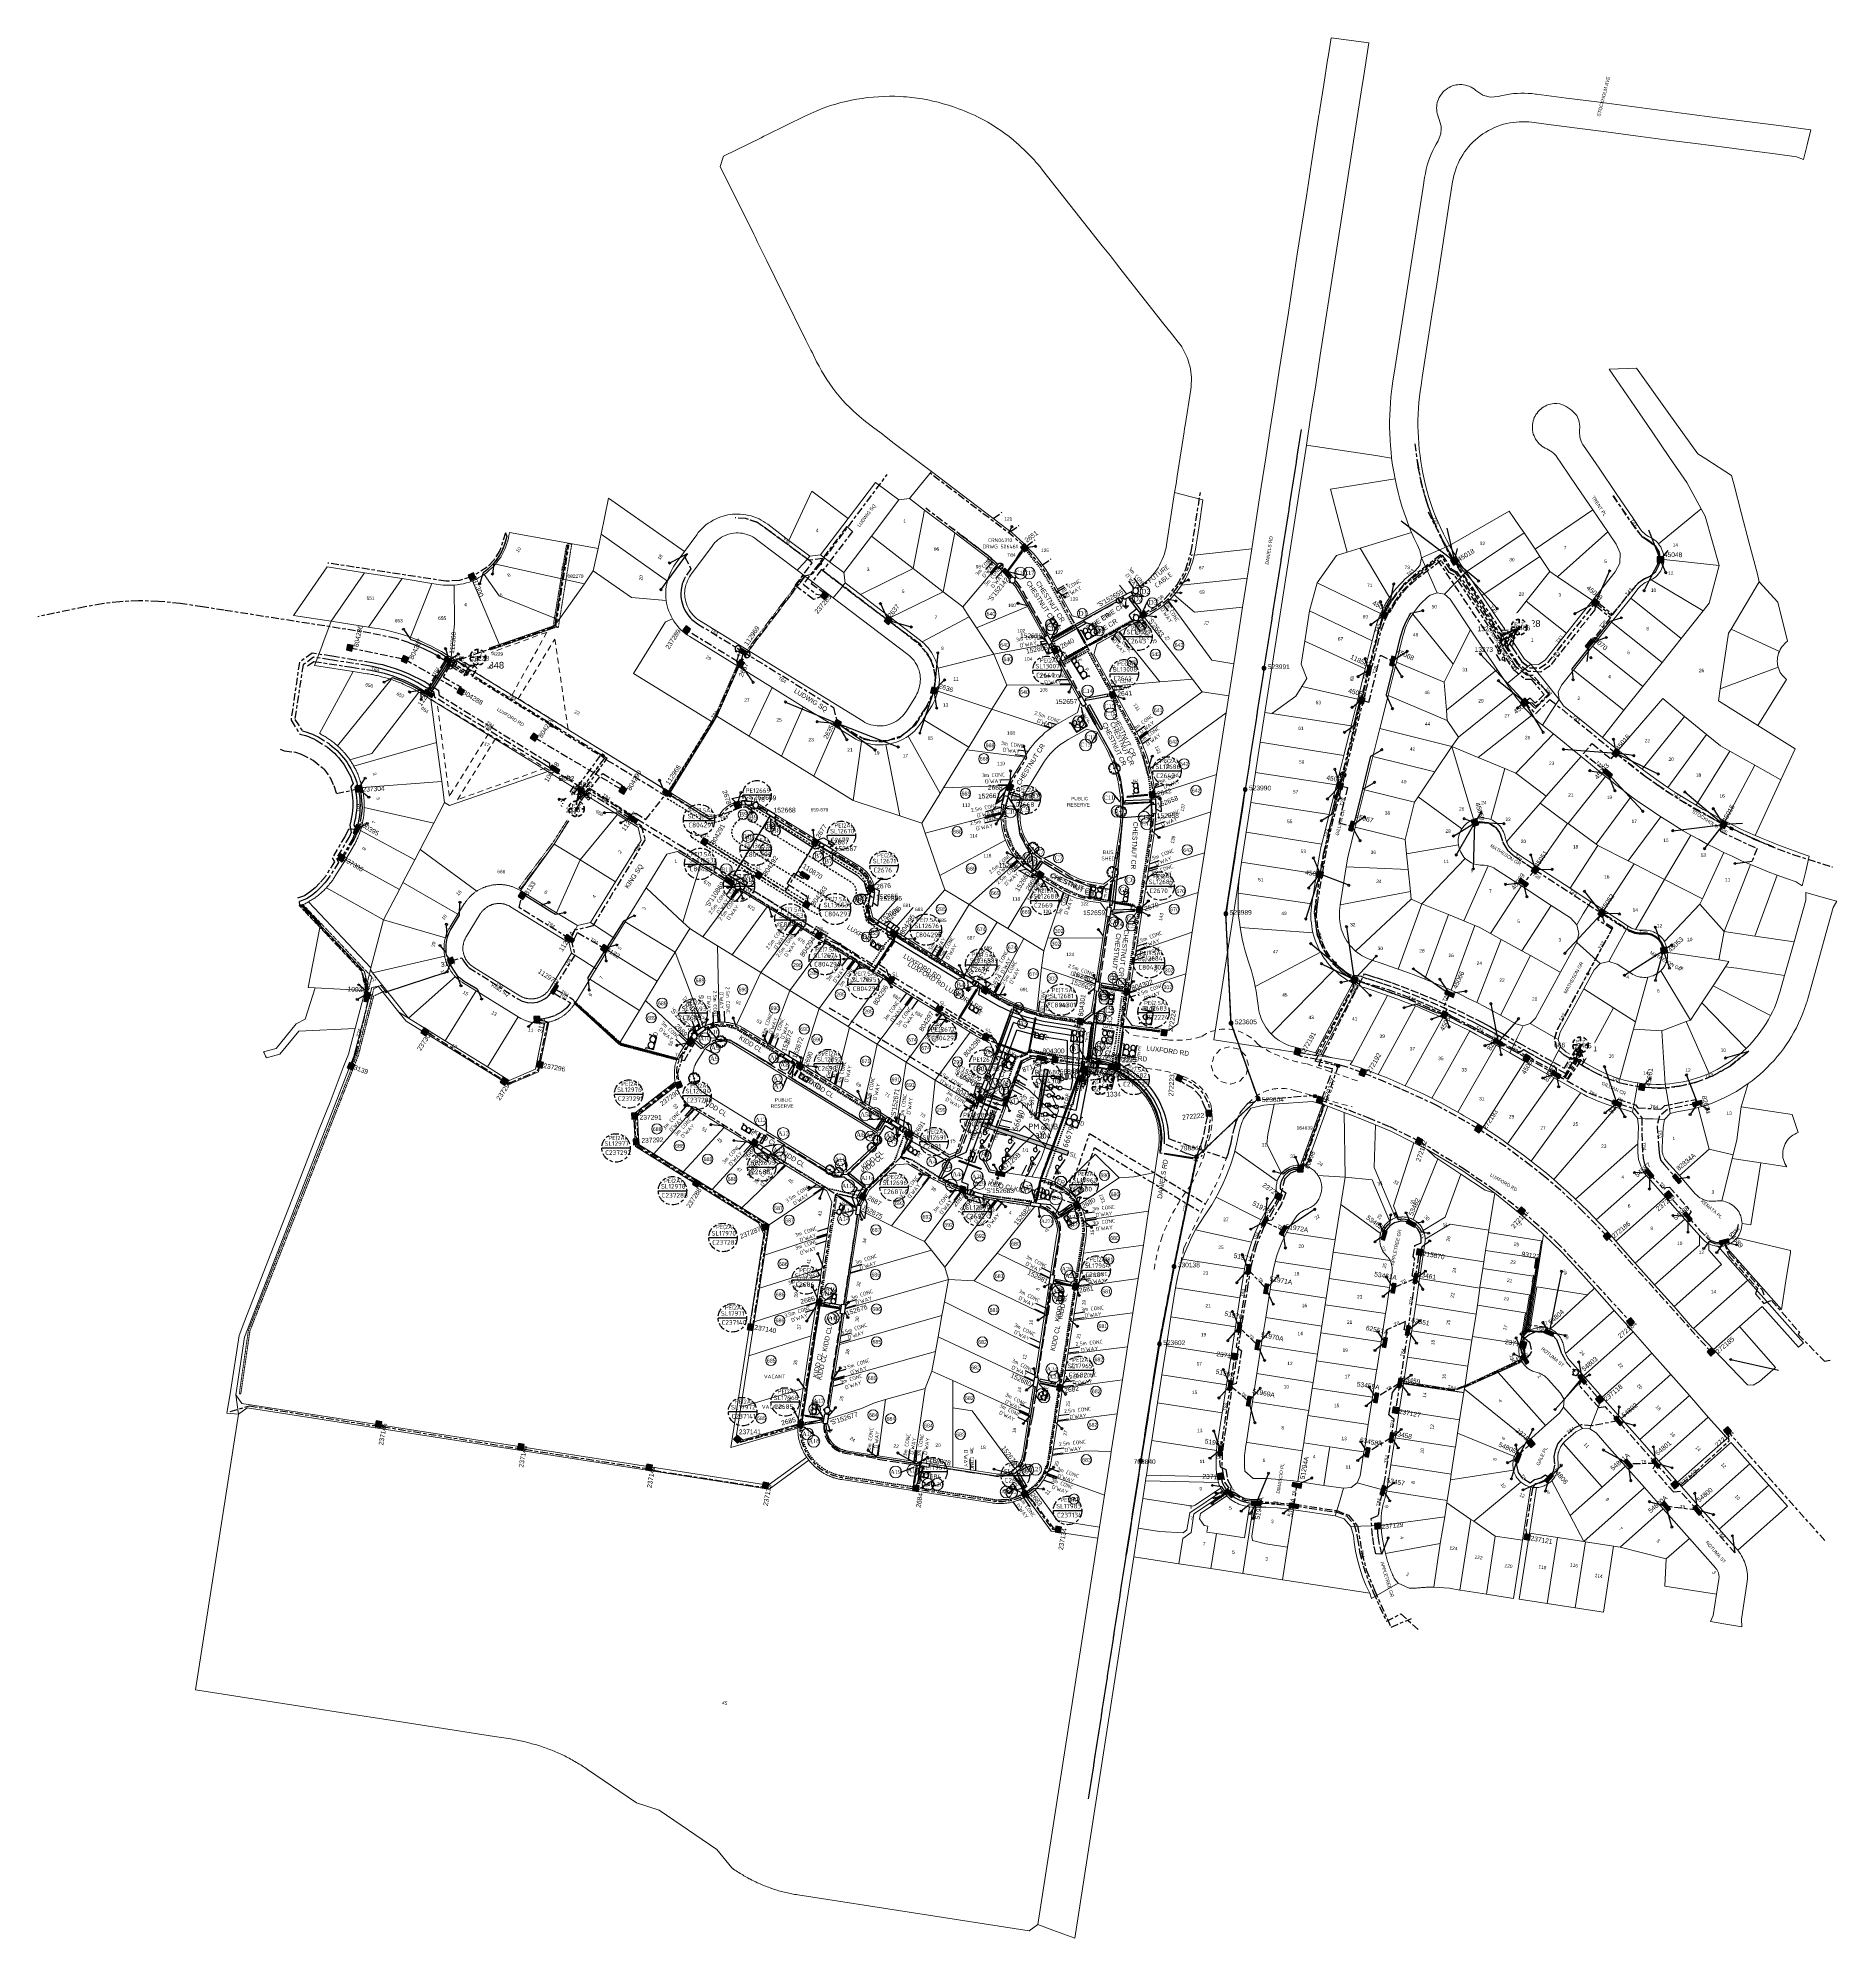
# Model space of a CAD drawing. Header units: metres. Extents: x 298351 to 299301, y 6265099 to 6266102.
import ezdxf
from ezdxf.enums import TextEntityAlignment as Align

# ---------------------------------------------------------------- set-up
doc = ezdxf.new("R2010")
doc.units = ezdxf.units.M
for name, pattern in [('Cable Exist OH', [1, 1, 0]), ('Cable Exist UG', [8.2, 4, -1.2, 1.8, -1.2]), ('Cable Remove', [2, 0, -2]), ('Dash', [5, 3, -2]), ('HIDDEN', [0.375, 0.25, -0.125]), ('HIDDEN2', [0.1875, 0.125, -0.0625]), ('IE Trench LV', [6.5, 5, -1.5]), ('IECLCHAINA', [8.2, 4, -1.2, 1.8, -1.2]), ('IECLDOTA', [1.8, 1, -0.8])]:
    doc.linetypes.add(name, pattern=pattern)
doc.layers.get('0').update_dxf_attribs({"color": 6})
for name, color, linetype, lineweight in [('Cadastre Buildings_SP_EXT', 9, 'Continuous', 5), ('Cadastre Developer_SP_EXT', 9, 'Continuous', 5), ('Cadastre Land Parcels_SP_EXT', 9, 'Continuous', 5), ('Cadastre Other Property_SP_EXT', 9, 'HIDDEN', 5), ('Cadastre Roads_SP_EXT', 9, 'Continuous', 5)]:
    doc.layers.add(name, color=color, linetype=linetype, lineweight=lineweight)
for name, color, linetype in [('Duct_SP_NEW', 2, 'Continuous'), ('Equip_HV_EXT', 7, 'Continuous'), ('Equip_LV_EXT', 7, 'Continuous'), ('Equip_LV_NEW', 2, 'Continuous'), ('Equip_SL_EXT', 7, 'Continuous'), ('Equip_SP_EXT', 7, 'Continuous'), ('Mains_HV_EXT', 7, 'Continuous'), ('Mains_LV_EXT', 7, 'Continuous'), ('Mains_LV_New_T28', 2, 'Continuous'), ('Mains_LV_New_T8', 2, 'Continuous'), ('Mains_LV_NEW_T84', 2, 'Continuous'), ('Mains_LV_SL_EXT', 7, 'Continuous'), ('Mains_SL_EXT', 7, 'Continuous'), ('Notes_HV_MISC', 7, 'Continuous'), ('Notes_LV_MISC', 7, 'Continuous'), ('NOTES_SL_EXT', 7, 'Continuous'), ('Notes_SL_MISC', 7, 'Continuous'), ('Notes_SP_EXT', 7, 'Continuous'), ('Notes_SP_MISC', 7, 'Continuous'), ('OH_Details_SP_MISC', 7, 'Continuous'), ('Services_SP_EXT', 7, 'Continuous'), ('Sub_HV_EXT', 7, 'Continuous'), ('Sub_LV_NEW', 2, 'Continuous'), ('Sub_SP_EXT', 7, 'Continuous'), ('SupportsOH_SP_TR_HV_LV_SL_EXT', 7, 'Continuous'), ('SupportsUG_SP_LV_EXT', 7, 'Continuous'), ('SupportsUG_SP_LV_NEW', 2, 'Continuous'), ('SupportsUG_SP_LV_SL_EXT', 7, 'Continuous'), ('Trench_SP_EXT', 7, 'Continuous'), ('Trench_SP_NEW', 2, 'Continuous'), ('UG_Details_SP_MISC', 7, 'Continuous')]:
    doc.layers.add(name, color=color, linetype=linetype)
doc.layers.add('Features_HIDE', color=1, linetype='Continuous', plot=False)
doc.layers.get('0').freeze()
doc.layers.get('Features_HIDE').off()
doc.styles.add('COLUMN_LABEL', font='arial.ttf')
doc.styles.add('iecARIAL', font='arial.ttf', dxfattribs={"height": 2})
doc.styles.add('iecISOCP', font='isocp.shx')
doc.styles.add('iecNAME', font='times.ttf')
doc.styles.add('iecRoadName', font='arial.ttf', dxfattribs={"height": 3.5})
doc.styles.add('IESYMBOL1', font='isocp.shx')
doc.styles.add('iesymbols', font='isocp.shx')
doc.styles.add('POLE_LABEL', font='arial.ttf')
doc.styles.add('SLCP_LABEL', font='arial.ttf', dxfattribs={"height": 3.5})
doc.styles.get("Standard").update_dxf_attribs({"font": 'arial.ttf'})
doc.styles.add('SWITCH_LABEL', font='arial.ttf', dxfattribs={"height": 2.5})
doc.linetypes.add('IECLCABD1', pattern='A,5.25,-0.1,["o",Standard,S=2,R=0,X=1.5,Y=-0.7],-4', length=9.35)
doc.linetypes.add('IECLCABS1', pattern='A,7,-0.5,["/",Standard,S=1.5,R=0,X=0.2,Y=-0.7],-1.8', length=9.3)
doc.linetypes.add('IECLCABV1', pattern='A,7.2,-0.45,["V",Standard,S=1.5,R=0,X=0,Y=-0.7],-1.8', length=9.45)
doc.linetypes.add('IECLCABX1', pattern='A,7,-0.25,["x",Standard,S=2,R=0,X=0.2,Y=-0.8],-2.1', length=9.35)
doc.dimstyles.new('UGT1', dxfattribs={"dimtxt": 2.5, "dimasz": 2, "dimexe": 1.25, "dimexo": 0.625, "dimgap": 1, "dimtad": 1, "dimjust": 1, "dimlfac": 1000, "dimtxsty": 'iecISOCP', "dimblk1": 'M05', "dimblk2": 'NONE', "dimsah": 1, "dimcen": 0, "dimse1": 1, "dimse2": 1, "dimadec": 0, "dimazin": 0, "dimtfac": 1, "dimtmove": 0, "dimatfit": 3, "dimfxl": 1, "dimarcsym": 0})

# ---------------------------------------------------------------- blocks, each defined once
blk = doc.blocks.new('SUB_PADMOUNT_EXT')
for points in [[(0, 0), (-3.84, 1.92), (-3.84, -1.92)], [(0, 0), (3.84, 1.92), (3.84, -1.92)]]:
    blk.add_hatch(color=256).paths.add_polyline_path(points)
for p, q in [((3.84, 1.92), (-3.84, -1.92)), ((-3.84, 1.92), (3.84, -1.92))]:
    blk.add_line(p, q)
blk.add_lwpolyline([(-3.84, -1.92), (3.84, -1.92), (3.84, 1.92), (-3.84, 1.92)], close=True)
for tag, height, flags, p in [('STREET_CODE', 0.2, 9, (1.5, 0)), ('ASSET_NUM', 3.5, 8, (2, 2)), ('CONSTRUCTED_VOLTAGE', 0.2, 9, (1.5, -0.2)), ('OPERATING_VOLTAGE', 0.2, 9, (1.5, -0.6)), ('ORIENTATION', 0.2, 9, (1.5, -0.8)), ('OWNED_BY', 0.2, 9, (1.5, -1)), ('OPERATED_BY', 0.2, 9, (1.5, -1.2)), ('SECONDARY_VOLTAGE', 0.2, 9, (1.5, -1.6)), ('STATE', 0.2, 9, (1.5, -1.8)), ('SUBSTATION_TYPE', 0.2, 9, (1.5, -2.2)), ('STREETNAME', 0.2, 9, (1.5, -3)), ('SUBURB', 0.2, 9, (1.5, -3.2)), ('Z', 0.2, 1, (1.5, -3.6)), ('NO_PHASES', 0.2, 9, (1.5, -0.4)), ('MAINTAINED_BY', 0.2, 9, (1.5, -1.4)), ('PARENT', 0.2, 9, (1.5, -2)), ('USAGE', 0.2, 9, (1.5, -2.4)), ('LEGEND', 0.2, 9, (1.5, -2.6)), ('LOCATION', 0.2, 9, (1.5, -2.8)), ('NOTES', 0.2, 9, (1.5, -3.4))]:
    blk.add_attdef(tag, text='', height=height, dxfattribs=dict(flags=flags)).set_placement(p, align=Align.MIDDLE_LEFT)
blk = doc.blocks.new('COLUMN_EXT')
blk.add_hatch(color=256).paths.add_polyline_path([(-1.5, 1.5), (-1.5, -1.5), (1.5, -1.5), (1.5, 1.5)])
blk.add_lwpolyline([(-1.5, -1.5), (1.5, -1.5), (1.5, 1.5), (-1.5, 1.5)], close=True)
for tag, height, style, flags, p in [('STRUCTURE_PLANT_NUMBER', 0.2, 'POLE_LABEL', 9, (1.8, 0)), ('ASSET_NUM', 2.5, 'COLUMN_LABEL', 8, (2, 2)), ('STREET_CODE', 0.2, 'COLUMN_LABEL', 9, (1.8, -0.2))]:
    blk.add_attdef(tag, text='', height=height, dxfattribs=dict(style=style, flags=flags)).set_placement(p, align=Align.MIDDLE_LEFT)
at = {"flags": 9}
for tag, p in [('COLUMN_TYPE', (1.8, -0.4)), ('OWNED_BY', (1.8, -0.6)), ('STATE', (1.8, -0.8)), ('USAGE', (1.8, -1)), ('LEGEND', (1.8, -1.2)), ('LOCATION', (1.8, -1.4)), ('STREETNAME', (1.8, -1.6)), ('SUBURB', (1.8, -1.8)), ('NOTES', (1.8, -2))]:
    blk.add_attdef(tag, text='', height=0.2, dxfattribs=at).set_placement(p, align=Align.MIDDLE_LEFT)
at = {"flags": 1}
blk.add_attdef('Z', (1.8, -2.4), '', height=0.2, dxfattribs=at)
blk = doc.blocks.new('PILLAR_EXT')
blk.add_hatch(color=256).paths.add_polyline_path([(-2.475, 0.99), (-2.475, -0.99), (2.475, -0.99), (2.475, 0.99)])
blk.add_lwpolyline([(-2.475, -0.99), (2.475, -0.99), (2.475, 0.99), (-2.475, 0.99)], close=True)
for tag, p, flags in [('OWNED_BY', (0, -0.2), 9), ('STATE', (0, -0.4), 9), ('SUPPORT_TYPE', (0, -0.6), 9), ('STREETNAME', (0, -1.8), 9), ('SUBURB', (0, -2), 1), ('USAGE', (0, -0.8), 9), ('LEGEND', (0, -1), 9), ('LOCATION', (0, -1.2), 9), ('NOTES', (0, -1.4), 9), ('PARENT', (0, -1.6), 9)]:
    blk.add_attdef(tag, p, '', height=0.2, dxfattribs=dict(flags=flags))
at = {"style": 'iecARIAL', "flags": 8}
blk.add_attdef('ASSET_NUM', (1.5, 3.5), '', height=2.5, dxfattribs=at)
blk = doc.blocks.new('CCP_EXT')
blk.add_wipeout([(0, 0.6), (0.6, 0), (0, -0.6), (-0.6, 0)])
blk.add_lwpolyline([(-0.6, 0), (0, 0.6), (0.6, 0), (0, -0.6), (-0.6, 0)])
at = {"flags": 1}
blk.add_attdef('Z', (0, 0), '', height=0.2, dxfattribs=at)
at = {"flags": 9}
for tag, p in [('CCP_TYPE', (0, 0)), ('CONSTRUCTED_VOLTAGE', (0, -0.2)), ('NO_PHASES', (0, -0.4)), ('OPERATING_VOLTAGE', (0, -0.6)), ('ORIENTATION', (0, -0.8)), ('OWNED_BY', (0, -1)), ('USAGE', (0, -1.2)), ('LEGEND', (0, -1.4)), ('LIFE_SUPPORT', (0, -1.6)), ('STATE', (0, -1.8)), ('NOTES', (0, -2))]:
    blk.add_attdef(tag, text='', height=0.2, dxfattribs=at).set_placement(p, align=Align.MIDDLE_LEFT)
blk = doc.blocks.new('POLE_EXT')
blk.add_hatch(color=256).paths.add_polyline_path([(-1, 0, 1), (1, 0, 1)])
blk.add_lwpolyline([(-1, 0, 1), (1, 0, 1)], format="xyb", close=True)
for tag, height, flags, p in [('pNumber', 2.5, 8, (-17.8, 2.1)), ('OWNED_BY', 0.2, 9, (1.4, -0.4)), ('PARENT', 0.2, 9, (1.4, -0.6)), ('SPECIAL_USE', 0.2, 9, (1.4, -0.8)), ('STATE', 0.2, 9, (1.4, -1)), ('USAGE', 0.2, 9, (1.4, -1.2)), ('cLV', 0.2, 9, (1.4, -1.4)), ('hDepth', 0.2, 9, (1.4, -1.6)), ('hDia', 0.2, 9, (1.4, -1.8)), ('cHV', 0.2, 9, (1.4, -2)), ('LBRACKET', 0.2, 9, (1.4, -2.2)), ('LExisting', 0.2, 9, (1.4, -2.4)), ('LANTNUMBER', 0.2, 9, (1.4, -2.6)), ('LOther', 0.2, 9, (1.4, -2.8)), ('LRemove', 0.2, 9, (1.4, -3)), ('LEGEND', 0.2, 9, (1.4, -3.2)), ('cLinedev', 0.2, 9, (1.4, -3.4)), ('LOCATION', 0.2, 9, (1.4, -3.6)), ('pExisting', 0.2, 9, (1.4, -3.8)), ('PFNUMBER', 0.2, 9, (1.4, -4)), ('NEWPFNUMBER', 0.2, 9, (1.4, -4.2)), ('pFooting', 0.2, 9, (1.4, -4.4)), ('pNew', 0.2, 9, (1.4, -4.6)), ('pRelocate', 0.2, 9, (1.4, -5)), ('pRemove', 0.2, 9, (1.4, -5.2)), ('pReplace', 0.2, 9, (1.4, -5.4)), ('pStay', 0.2, 9, (1.4, -5.6)), ('pType', 0.2, 9, (1.4, -5.8)), ('cspan', 0.2, 9, (1.4, -6)), ('STREETNAME', 0.2, 9, (1.4, -6.2)), ('SUBURB', 0.2, 9, (1.4, -6.4)), ('NOTES', 0.2, 9, (1.4, -6.6)), ('MAINTAINED_BY', 0.2, 9, (1.4, -6.8)), ('OPERATED_BY', 0.2, 9, (1.4, -7))]:
    blk.add_attdef(tag, text='', height=height, dxfattribs=dict(flags=flags)).set_placement(p, align=Align.MIDDLE_LEFT)
at = {"style": 'POLE_LABEL'}
for tag, height, flags, p in [('STRUCTURE_PLANT_NUMBER', 0.2, 9, (1.4, 0)), ('ASSET_NUM', 2.5, 8, (2, 2)), ('STREET_CODE', 0.2, 9, (1.4, -0.2))]:
    blk.add_attdef(tag, text='', height=height, dxfattribs=dict(at, flags=flags)).set_placement(p, align=Align.MIDDLE_LEFT)
at = {"flags": 1}
blk.add_attdef('Z', (1.4, -7.3), '', height=0.2, dxfattribs=at)
blk = doc.blocks.new('HV_STJ_EXT')
h = blk.add_hatch(color=256)
edge = h.paths.add_edge_path()
edge.add_ellipse((-0.6, 0.1), major_axis=(0.226, 0.226), ratio=1, start_angle=45, end_angle=135)
edge.add_line((-0.9, 0.1), (-0.9, -0.1))
edge.add_ellipse((-0.6, -0.1), major_axis=(0.226, 0.226), ratio=1, start_angle=135, end_angle=225)
edge.add_line((-0.6, -0.5), (0.6, -0.5))
edge.add_ellipse((0.6, -0.1), major_axis=(-0.226, 0.226), ratio=1, start_angle=135, end_angle=225)
edge.add_line((0.9, -0.1), (0.9, 0.1))
edge.add_ellipse((0.6, 0.1), major_axis=(-0.226, 0.226), ratio=1, start_angle=225, end_angle=315)
edge.add_line((0.6, 0.5), (-0.6, 0.5))
blk.add_lwpolyline([(-0.9, 0.1), (-0.9, -0.1, 0.414214), (-0.6, -0.5), (0.6, -0.5, 0.414214), (0.9, -0.1), (0.9, 0.1, 0.414214), (0.6, 0.5), (-0.6, 0.5, 0.414214)], format="xyb", close=True)
for tag, flags, p in [('ORIENTATION', 9, (1.5, 0)), ('USAGE', 9, (1.5, -0.2)), ('LEGEND', 9, (1.5, -0.4)), ('NOTES', 9, (1.5, -0.6)), ('Z', 1, (1.5, -0.8))]:
    blk.add_attdef(tag, text='', height=0.2, dxfattribs=dict(flags=flags)).set_placement(p, align=Align.MIDDLE_LEFT)
blk = doc.blocks.new('LV_STJ_EXT')
h = blk.add_hatch(color=256)
edge = h.paths.add_edge_path()
edge.add_ellipse((-0.6, 0.1), major_axis=(0.226, 0.226), ratio=1, start_angle=45, end_angle=135)
edge.add_line((-0.9, 0.1), (-0.9, -0.1))
edge.add_ellipse((-0.6, -0.1), major_axis=(0.226, 0.226), ratio=1, start_angle=135, end_angle=225)
edge.add_line((-0.6, -0.5), (0.6, -0.5))
edge.add_ellipse((0.6, -0.1), major_axis=(-0.226, 0.226), ratio=1, start_angle=135, end_angle=225)
edge.add_line((0.9, -0.1), (0.9, 0.1))
edge.add_ellipse((0.6, 0.1), major_axis=(-0.226, 0.226), ratio=1, start_angle=225, end_angle=315)
edge.add_line((0.6, 0.5), (-0.6, 0.5))
blk.add_lwpolyline([(-0.9, 0.1), (-0.9, -0.1, 0.414214), (-0.6, -0.5), (0.6, -0.5, 0.414214), (0.9, -0.1), (0.9, 0.1, 0.414214), (0.6, 0.5), (-0.6, 0.5, 0.414214)], format="xyb", close=True)
at = {"flags": 1}
blk.add_attdef('Z', (0, 0), '', height=0.2, dxfattribs=at)
at = {"flags": 9}
for tag, p in [('ORIENTATION', (0, 0)), ('USAGE', (0, -0.2)), ('LEGEND', (0, -0.4)), ('NOTES', (0, -0.6))]:
    blk.add_attdef(tag, text='', height=0.2, dxfattribs=at).set_placement(p, align=Align.MIDDLE_LEFT)
blk = doc.blocks.new('SL_STJ_EXT')
h = blk.add_hatch(color=256)
edge = h.paths.add_edge_path()
edge.add_ellipse((-0.6, 0.1), major_axis=(0.226, 0.226), ratio=1, start_angle=45, end_angle=135)
edge.add_line((-0.9, 0.1), (-0.9, -0.1))
edge.add_ellipse((-0.6, -0.1), major_axis=(0.226, 0.226), ratio=1, start_angle=135, end_angle=225)
edge.add_line((-0.6, -0.5), (0.6, -0.5))
edge.add_ellipse((0.6, -0.1), major_axis=(-0.226, 0.226), ratio=1, start_angle=135, end_angle=225)
edge.add_line((0.9, -0.1), (0.9, 0.1))
edge.add_ellipse((0.6, 0.1), major_axis=(-0.226, 0.226), ratio=1, start_angle=225, end_angle=315)
edge.add_line((0.6, 0.5), (-0.6, 0.5))
blk.add_lwpolyline([(-0.9, 0.1), (-0.9, -0.1, 0.414214), (-0.6, -0.5), (0.6, -0.5, 0.414214), (0.9, -0.1), (0.9, 0.1, 0.414214), (0.6, 0.5), (-0.6, 0.5, 0.414214)], format="xyb", close=True)
at = {"flags": 1}
blk.add_attdef('Z', (0, 0), '', height=0.2, dxfattribs=at)
at = {"flags": 9}
for tag, p in [('ORIENTATION', (0, 0)), ('USAGE', (0, -0.2)), ('LEGEND', (0, -0.4)), ('NOTES', (0, -0.6))]:
    blk.add_attdef(tag, text='', height=0.2, dxfattribs=at).set_placement(p, align=Align.MIDDLE_LEFT)
blk = doc.blocks.new('LV_UG_LINKS_OPEN_EXT')
for p, q in [((-0.2, 1.5), (-0.2, 2.2)), ((0.2, 1.5), (0.2, 2.2)), ((-0.2, -1.5), (-0.2, -2.2)), ((0.2, -1.5), (0.2, -2.2))]:
    blk.add_line(p, q)
at = {"flags": 1}
blk.add_attdef('Z', (0, 0), '', height=0.2, dxfattribs=at)
at = {"flags": 9}
for tag, p in [('ACTUAL_STATUS', (0, 0)), ('CONSTRUCTED_VOLTAGE', (0, -0.2)), ('NO_PHASES', (0, -0.4)), ('OPERATING_VOLTAGE', (0, -0.6)), ('ORIENTATION', (0, -0.8)), ('STATE', (0, -1)), ('SWITCH_TYPE', (0, -1.2)), ('USAGE', (0, -1.4)), ('NOTES', (0, -1.6))]:
    blk.add_attdef(tag, text='', height=0.2, dxfattribs=at).set_placement(p, align=Align.MIDDLE_LEFT)
blk.add_wipeout([(-0.2, 1.5), (-0.4, 1.4), (-0.6, 1.4), (-0.8, 1.3), (-0.9, 1.2), (-1.1, 1), (-1.2, 0.9), (-1.3, 0.7), (-1.4, 0.6), (-1.4, 0.4), (-1.5, 0.2), (-1.5, 0), (-1.5, -0.2), (-1.5, -0.3), (-1.4, -0.5), (-1.3, -0.7), (-1.2, -0.9), (-1.1, -1), (-1, -1.1), (-0.8, -1.2), (-0.7, -1.3), (-0.5, -1.4), (-0.3, -1.5), (-0.1, -1.5), (0.1, -1.5), (0.2, -1.5), (0.4, -1.4), (0.6, -1.4), (0.8, -1.3), (0.9, -1.2), (1.1, -1), (1.2, -0.9), (1.3, -0.7), (1.4, -0.6), (1.4, -0.4), (1.5, -0.2), (1.5, 0), (1.5, 0.2), (1.5, 0.3), (1.4, 0.5), (1.3, 0.7), (1.2, 0.9), (1.1, 1), (1, 1.1), (0.8, 1.2), (0.7, 1.3), (0.5, 1.4), (0.3, 1.5), (0.1, 1.5), (-0.1, 1.5)])
blk.add_lwpolyline([(0, -1.5, 1), (0, 1.5, 1)], format="xyb", close=True)
blk = doc.blocks.new('LV_UG_DFUSE_CLOSED_EXT')
for points in [[(1, 0), (0, 0)], [(5, -0.7), (2.2, 0.7)], [(5, 0.7), (2.2, -0.7)], [(6.2, 0), (7.2, 0)]]:
    blk.add_lwpolyline(points)
for centre in [(1.8, 0), (5.4, 0)]:
    blk.add_circle(centre, 0.8)
at = {"flags": 1}
blk.add_attdef('Z', (0, 0), '', height=0.2, dxfattribs=at)
at = {"flags": 9}
for tag, p in [('ACTUAL_STATUS', (0, 0)), ('CONSTRUCTED_VOLTAGE', (0, -0.2)), ('NO_PHASES', (0, -0.4)), ('OPERATING_VOLTAGE', (0, -0.6)), ('ORIENTATION', (0, -0.8)), ('STATE', (0, -1)), ('SWITCH_TYPE', (0, -1.2)), ('USAGE', (0, -1.4)), ('NOTES', (0, -1.6))]:
    blk.add_attdef(tag, text='', height=0.2, dxfattribs=at).set_placement(p, align=Align.MIDDLE_LEFT)
blk = doc.blocks.new('LV_UG_LINKS_CLOSED_EXT')
blk.add_wipeout([(-1.1, 1.1), (-1.2, 0.9), (-1.3, 0.8), (-1.4, 0.6), (-1.4, 0.4), (-1.5, 0.2), (-1.5, 0), (-1.5, -0.1), (-1.5, -0.3), (-1.4, -0.5), (-1.3, -0.7), (-1.2, -0.8), (-1.1, -1), (-1, -1.1), (-0.8, -1.2), (-0.7, -1.3), (-0.5, -1.4), (-0.3, -1.5), (-0.1, -1.5), (0, -1.5), (0.2, -1.5), (0.4, -1.4), (0.6, -1.4), (0.8, -1.3), (0.9, -1.2), (1.1, -1.1), (1.2, -0.9), (1.3, -0.8), (1.4, -0.6), (1.4, -0.4), (1.5, -0.2), (1.5, 0), (1.5, 0.1), (1.5, 0.3), (1.4, 0.5), (1.3, 0.7), (1.2, 0.8), (1.1, 1), (1, 1.1), (0.8, 1.2), (0.7, 1.3), (0.5, 1.4), (0.3, 1.5), (0.1, 1.5), (0, 1.5), (-0.2, 1.5), (-0.4, 1.4), (-0.6, 1.4), (-0.8, 1.3), (-0.9, 1.2)])
for p, q in [((-0.2, -1.5), (-0.2, 1.5)), ((0.2, -1.5), (0.2, 1.5))]:
    blk.add_line(p, q)
blk.add_circle((0, 0), 1.5)
at = {"flags": 1}
blk.add_attdef('Z', (0, 0), '', height=0.2, dxfattribs=at)
at = {"flags": 9}
for tag, p in [('ACTUAL_STATUS', (0, 0)), ('CONSTRUCTED_VOLTAGE', (0, -0.2)), ('NO_PHASES', (0, -0.4)), ('OPERATING_VOLTAGE', (0, -0.6)), ('ORIENTATION', (0, -0.8)), ('STATE', (0, -1)), ('SWITCH_TYPE', (0, -1.2)), ('USAGE', (0, -1.4)), ('NOTES', (0, -1.6))]:
    blk.add_attdef(tag, text='', height=0.2, dxfattribs=at).set_placement(p, align=Align.MIDDLE_LEFT)
blk = doc.blocks.new('LV_UG_DFUSE_OPEN_EXT')
for points in [[(1, 0), (0, 0)], [(6.2, 0), (7.2, 0)]]:
    blk.add_lwpolyline(points)
for centre in [(1.8, 0), (5.4, 0)]:
    blk.add_circle(centre, 0.8)
at = {"flags": 1}
blk.add_attdef('Z', (0, 0), '', height=0.2, dxfattribs=at)
at = {"flags": 9}
for tag, p in [('ACTUAL_STATUS', (0, 0)), ('CONSTRUCTED_VOLTAGE', (0, -0.2)), ('NO_PHASES', (0, -0.4)), ('OPERATING_VOLTAGE', (0, -0.6)), ('ORIENTATION', (0, -0.8)), ('STATE', (0, -1)), ('SWITCH_TYPE', (0, -1.2)), ('USAGE', (0, -1.4)), ('NOTES', (0, -1.6))]:
    blk.add_attdef(tag, text='', height=0.2, dxfattribs=at).set_placement(p, align=Align.MIDDLE_LEFT)
blk = doc.blocks.new('SWG_HOLEC_SU_EXT')
blk.add_line((1.8, -2), (5.8, -2))
for points in [[(1, 0), (0, 0)], [(6.6, 0), (7.6, 0)]]:
    blk.add_lwpolyline(points)
for points in [[(1.8, -0.8, 1), (1.8, 0.8, 1)], [(5.8, -0.8, 1), (5.8, 0.8, 1)]]:
    blk.add_lwpolyline(points, format="xyb", close=True)
at = {"style": 'SWITCH_LABEL', "flags": 8}
blk.add_attdef('ASSET_NUM', text='', height=2.5, rotation=179.9544, dxfattribs=at).set_placement((-2.4, 0), align=Align.MIDDLE_LEFT)
at = {"flags": 1}
blk.add_attdef('Z', (0, 0), '', height=0.2, dxfattribs=at)
at = {"style": 'SWITCH_LABEL', "flags": 9}
blk.add_attdef('STREET_CODE', text='', height=0.2, dxfattribs=at).set_placement((0, -0.2), align=Align.MIDDLE_LEFT)
at = {"flags": 9}
for tag, p in [('ACTUAL_STATUS', (0, -0.4)), ('CONSTRUCTED_VOLTAGE', (0, -0.6)), ('NO_PHASES', (0, -0.8)), ('OPERATING_VOLTAGE', (0, -1)), ('ORIENTATION', (0, -1.2)), ('OWNED_BY', (0, -1.4)), ('PARENT', (0, -1.6)), ('STATE', (0, -1.8)), ('SWITCH_TYPE', (0, -2)), ('USAGE', (0, -2.2)), ('LOCATION', (0, -2.4)), ('STREETNAME', (0, -2.6)), ('SUBURB', (0, -2.8)), ('NOTES', (0, -3))]:
    blk.add_attdef(tag, text='', height=0.2, dxfattribs=at).set_placement(p, align=Align.MIDDLE_LEFT)
blk = doc.blocks.new('SWG_HOLEC_SU_NO_EXT')
blk.add_line((1.8, -2), (5.8, -2))
for points in [[(1, 0), (0, 0)], [(6.6, 0), (7.6, 0)]]:
    blk.add_lwpolyline(points)
for points in [[(1.8, -0.8, 1), (1.8, 0.8, 1)], [(5.8, -0.8, 1), (5.8, 0.8, 1)]]:
    blk.add_lwpolyline(points, format="xyb", close=True)
at = {"insert": (5.3, -3.6), "char_height": 1.4, "width": 3.886, "attachment_point": 1, "rotation": 180}
blk.add_mtext('{\\fArial|b0|i0|c0|p34;N/O}', dxfattribs=at)
at = {"style": 'SWITCH_LABEL', "flags": 8}
blk.add_attdef('ASSET_NUM', text='', height=2.5, rotation=179.9544, dxfattribs=at).set_placement((-2.4, 0), align=Align.MIDDLE_LEFT)
at = {"flags": 1}
blk.add_attdef('Z', (0, 0), '', height=0.2, dxfattribs=at)
at = {"style": 'SWITCH_LABEL', "flags": 9}
blk.add_attdef('STREET_CODE', text='', height=0.2, dxfattribs=at).set_placement((0, -0.2), align=Align.MIDDLE_LEFT)
at = {"flags": 9}
for tag, p in [('ACTUAL_STATUS', (0, -0.4)), ('CONSTRUCTED_VOLTAGE', (0, -0.6)), ('NO_PHASES', (0, -0.8)), ('OPERATING_VOLTAGE', (0, -1)), ('ORIENTATION', (0, -1.2)), ('OWNED_BY', (0, -1.4)), ('PARENT', (0, -1.6)), ('STATE', (0, -1.8)), ('SWITCH_TYPE', (0, -2)), ('USAGE', (0, -2.2)), ('LOCATION', (0, -2.4)), ('STREETNAME', (0, -2.6)), ('SUBURB', (0, -2.8)), ('NOTES', (0, -3))]:
    blk.add_attdef(tag, text='', height=0.2, dxfattribs=at).set_placement(p, align=Align.MIDDLE_LEFT)
blk = doc.blocks.new('End Shackle_EXT')
blk.add_wipeout([(0, 0.3), (1.8, 0.3), (1.8, -0.3), (0, -0.3)])
blk.add_line((1.8, -1), (1.8, 1))
at = {"flags": 1}
blk.add_attdef('Z', (0, 0), '', height=0.2, dxfattribs=at)
at = {"flags": 9}
for tag, p in [('CONNECTOR_TYPE', (0, 0)), ('CONSTRUCTED_VOLTAGE', (0, -0.2)), ('NO_PHASES', (0, -0.4)), ('OPERATING_VOLTAGE', (0, -0.6)), ('ORIENTATION', (0, -0.8)), ('OWNED_BY', (0, -1)), ('STATE', (0, -1.2)), ('USAGE', (0, -1.4)), ('NOTES', (0, -1.6))]:
    blk.add_attdef(tag, text='', height=0.2, dxfattribs=at).set_placement(p, align=Align.MIDDLE_LEFT)
blk = doc.blocks.new('SLCP_ZELL_EXT')
blk.add_wipeout([(-0.2, 7.5), (-0.7, 7.5), (-1.2, 7.4), (-1.6, 7.3), (-2.1, 7.2), (-2.5, 7.1), (-3, 6.9), (-3.4, 6.7), (-3.8, 6.5), (-4.2, 6.2), (-4.6, 5.9), (-5, 5.6), (-5.3, 5.3), (-5.6, 5), (-5.9, 4.6), (-6.2, 4.2), (-6.5, 3.8), (-6.7, 3.4), (-6.9, 3), (-7.1, 2.5), (-7.2, 2.1), (-7.3, 1.6), (-7.4, 1.2), (-7.5, 0.7), (-7.5, 0.2), (-7.5, -0.2), (-7.5, -0.7), (-7.4, -1.2), (-7.3, -1.6), (-7.2, -2.1), (-7.1, -2.5), (-6.9, -3), (-6.7, -3.4), (-6.5, -3.8), (-6.2, -4.2), (-5.9, -4.6), (-5.6, -5), (-5.3, -5.3), (-5, -5.6), (-4.6, -5.9), (-4.2, -6.2), (-3.8, -6.5), (-3.4, -6.7), (-3, -6.9), (-2.5, -7.1), (-2.1, -7.2), (-1.6, -7.3), (-1.2, -7.4), (-0.7, -7.5), (-0.2, -7.5), (0.2, -7.5), (0.7, -7.5), (1.2, -7.4), (1.6, -7.3), (2.1, -7.2), (2.5, -7.1), (3, -6.9), (3.4, -6.7), (3.8, -6.5), (4.2, -6.2), (4.6, -5.9), (5, -5.6), (5.3, -5.3), (5.6, -5), (5.9, -4.6), (6.2, -4.2), (6.5, -3.8), (6.7, -3.4), (6.9, -3), (7.1, -2.5), (7.2, -2.1), (7.3, -1.6), (7.4, -1.2), (7.5, -0.7), (7.5, -0.2), (7.5, 0.2), (7.5, 0.7), (7.4, 1.2), (7.3, 1.6), (7.2, 2.1), (7.1, 2.5), (6.9, 3), (6.7, 3.4), (6.5, 3.8), (6.2, 4.2), (5.9, 4.6), (5.6, 5), (5.3, 5.3), (5, 5.6), (4.6, 5.9), (4.2, 6.2), (3.8, 6.5), (3.4, 6.7), (3, 6.9), (2.5, 7.1), (2.1, 7.2), (1.6, 7.3), (1.2, 7.4), (0.7, 7.5), (0.2, 7.5)])
at = {"linetype": 'Dash', "lineweight": 40, "ltscale": 0.7}
for p, q in [((-4.1, 0), (4.1, 0)), ((0, 4.1), (0, -4.1))]:
    blk.add_line(p, q, dxfattribs=at)
blk.add_circle((0, 0), 4.11, dxfattribs=at)
at = {"lineweight": 40, "style": 'IESYMBOL1'}
for s, p in [('P', (-1.6, 0)), ('Z', (1.7, 0)), ('60', (-1.6, -3.3))]:
    blk.add_text(s, height=2, dxfattribs=at).set_placement(p, align=Align.BOTTOM_CENTER)
at = {"flags": 1}
blk.add_attdef('Z', (0, 0), '', height=0.2, dxfattribs=at)
at = {"style": 'SLCP_LABEL'}
for tag, height, flags, p in [('ASSET_NUM', 2.5, 8, (2, 2)), ('STREET_CODE', 0.2, 9, (0, -0.2))]:
    blk.add_attdef(tag, text='', height=height, dxfattribs=dict(at, flags=flags)).set_placement(p, align=Align.MIDDLE_LEFT)
at = {"flags": 9}
for tag, p in [('CONSTRUCTED_VOLTAGE', (0, -0.4)), ('CONTROL_TYPE', (0, -0.6)), ('NO_PHASES', (0, -0.8)), ('OPERATING_VOLTAGE', (0, -1)), ('ORIENTATION', (0, -1.2)), ('OWNED_BY', (0, -1.4)), ('USAGE', (0, -1.6)), ('LOCATION', (0, -1.8)), ('STATE', (0, -2)), ('NOTES', (0, -2.2))]:
    blk.add_attdef(tag, text='', height=0.2, dxfattribs=at).set_placement(p, align=Align.MIDDLE_LEFT)
blk = doc.blocks.new('CONNECTOR_NODE_EXT')
h = blk.add_hatch(color=256)
edge = h.paths.add_edge_path()
edge.add_arc((0, 0), 0.5, 0, 360)
blk.add_circle((0, 0), 0.5)
at = {"flags": 1}
blk.add_attdef('Z', (0, 0), '', height=0.2, dxfattribs=at)
at = {"flags": 9}
for tag, p in [('CONNECTOR_TYPE', (0, 0)), ('CONSTRUCTED_VOLTAGE', (0, -0.2)), ('NO_PHASES', (0, -0.4)), ('OPERATING_VOLTAGE', (0, -0.6)), ('ORIENTATION', (0, -0.8)), ('SUBTYPE', (0, -1)), ('USAGE', (0, -1.2)), ('NOTES', (0, -1.4))]:
    blk.add_attdef(tag, text='', height=0.2, dxfattribs=at).set_placement(p, align=Align.MIDDLE_LEFT)
blk = doc.blocks.new('d2212')
at = {"layer": 'Notes_SP_EXT', "color": 1}
for p, q in [((298848.04, 6265874.28), (298848.5, 6265874.28)), ((298848.51, 6265874.28), (298848.51, 6265872.39)), ((298848.51, 6265872.38), (298851.95, 6265872.39)), ((298851.94, 6265874.29), (298852.44, 6265874.3)), ((298851.95, 6265873.52), (298851.94, 6265874.29)), ((298851.95, 6265872.4), (298851.95, 6265873.52))]:
    blk.add_line(p, q, dxfattribs=at)
for points in [[(298848.52, 6265873.23, 1), (298850.21, 6265873.23, 1)], [(298850.26, 6265873.23, 1), (298851.94, 6265873.23, 1)]]:
    blk.add_lwpolyline(points, format="xyb", close=True, dxfattribs=at)
at = {"layer": 'Notes_SP_MISC', "linetype": 'Continuous', "insert": (298852.94, 6265873.19), "char_height": 1.5, "width": 1.9371, "attachment_point": 5, "rotation": 358.65917, "style": 'iecISOCP'}
blk.add_mtext('E', dxfattribs=at)
blk = doc.blocks.new('d02')
at = {"layer": 'Notes_SP_EXT', "color": 1}
for p, q in [((298670.7, 6265560.8), (298671.4, 6265560.8)), ((298671.4, 6265560.8), (298671.4, 6265556.9)), ((298678.2, 6265556.9), (298678.2, 6265560.8)), ((298678.2, 6265560.8), (298678.9, 6265560.8)), ((298671.4, 6265556.9), (298678.2, 6265556.9))]:
    blk.add_line(p, q, dxfattribs=at)
for points in [[(298671.4, 6265558.6, 1), (298674.8, 6265558.6, 1)], [(298674.8, 6265558.6, 1), (298678.1, 6265558.6, 1)]]:
    blk.add_lwpolyline(points, format="xyb", close=True, dxfattribs=at)
at = {"layer": 'Notes_SP_MISC', "linetype": 'Continuous', "insert": (298679.5, 6265558), "char_height": 2.25, "width": 2.906, "attachment_point": 5, "rotation": 359.5743, "style": 'iecISOCP'}
blk.add_mtext('D', dxfattribs=at)
blk = doc.blocks.new('d221')
at = {"layer": 'Notes_SP_EXT', "color": 1}
for p, q in [((298834.43, 6265877.28), (298834.89, 6265877.27)), ((298834.89, 6265877.27), (298834.88, 6265873.19)), ((298839.42, 6265874.31), (298839.43, 6265877.26)), ((298839.43, 6265877.26), (298839.93, 6265877.26)), ((298834.88, 6265873.19), (298839.42, 6265873.18)), ((298839.42, 6265873.18), (298839.42, 6265874.31))]:
    blk.add_line(p, q, dxfattribs=at)
for points in [[(298834.9, 6265874.32, 1), (298837.15, 6265874.31, 1)], [(298835.19, 6265876.28, 1), (298836.88, 6265876.28, 1)], [(298837.15, 6265874.31, 1), (298839.4, 6265874.31, 1)], [(298837.46, 6265876.28, 1), (298839.15, 6265876.28, 1)]]:
    blk.add_lwpolyline(points, format="xyb", close=True, dxfattribs=at)
at = {"layer": 'Notes_SP_MISC', "linetype": 'Continuous', "char_height": 1.5, "width": 1.9371, "attachment_point": 5, "rotation": 358.65917, "style": 'iecISOCP'}
for s, insert in [('F', (298840.59, 6265874.25)), ('E', (298840.62, 6265876.31))]:
    blk.add_mtext(s, dxfattribs=dict(at, insert=insert))
blk = doc.blocks.new('d220')
at = {"layer": 'Notes_SP_EXT', "color": 1}
for p, q in [((298832.73, 6265884.98), (298833.19, 6265884.98)), ((298833.19, 6265884.98), (298833.18, 6265882.57)), ((298833.18, 6265882.57), (298841.15, 6265882.56)), ((298841.15, 6265883.69), (298841.16, 6265884.97)), ((298841.15, 6265882.57), (298841.15, 6265883.69)), ((298841.16, 6265884.97), (298841.66, 6265884.96))]:
    blk.add_line(p, q, dxfattribs=at)
for points in [[(298833.23, 6265883.46, 1), (298834.91, 6265883.46, 1)], [(298834.95, 6265883.46, 1), (298836.64, 6265883.46, 1)], [(298836.64, 6265883.7, 1), (298838.89, 6265883.69, 1)], [(298838.89, 6265883.69, 1), (298841.14, 6265883.69, 1)]]:
    blk.add_lwpolyline(points, format="xyb", close=True, dxfattribs=at)
at = {"layer": 'Notes_SP_MISC', "linetype": 'Continuous', "char_height": 1.5, "width": 1.9371, "attachment_point": 5, "rotation": 358.65917, "style": 'iecISOCP'}
for s, insert in [('E', (298835.06, 6265885.16)), ('F', (298839.12, 6265885.46))]:
    blk.add_mtext(s, dxfattribs=dict(at, insert=insert))
blk = doc.blocks.new('d03a')
at = {"layer": 'Notes_SP_EXT', "color": 1}
for p, q in [((298913.3, 6265532.4), (298914, 6265532.4)), ((298914, 6265532.4), (298914.1, 6265527.1)), ((298919.3, 6265528.8), (298919.3, 6265532.4)), ((298919.3, 6265532.4), (298920.1, 6265532.4)), ((298914.1, 6265527.1), (298919.3, 6265527.1)), ((298919.3, 6265527.1), (298919.3, 6265528.8))]:
    blk.add_line(p, q, dxfattribs=at)
for points in [[(298915.3, 6265530.7, 1), (298917.9, 6265530.7, 1)], [(298914.1, 6265528.4, 1), (298916.6, 6265528.4, 1)], [(298916.7, 6265528.4, 1), (298919.2, 6265528.4, 1)]]:
    blk.add_lwpolyline(points, format="xyb", close=True, dxfattribs=at)
at = {"layer": 'Notes_SP_MISC', "linetype": 'Continuous', "insert": (298921.1, 6265528.9), "char_height": 2.25, "width": 2.906, "attachment_point": 5, "rotation": 359.0866, "style": 'iecISOCP'}
blk.add_mtext('E', dxfattribs=at)
blk = doc.blocks.new('d03b')
at = {"layer": 'Notes_SP_EXT', "color": 1}
for p, q in [((298898.3, 6265533.8), (298898.9, 6265533.8)), ((298898.9, 6265533.8), (298898.9, 6265527.6)), ((298905.7, 6265527.5), (298905.8, 6265533.7)), ((298905.8, 6265533.7), (298906.5, 6265533.7)), ((298898.9, 6265527.6), (298905.7, 6265527.5))]:
    blk.add_line(p, q, dxfattribs=at)
for points in [[(298898.9, 6265529.3, 1), (298902.3, 6265529.2, 1)], [(298900.6, 6265532.2, 1), (298904, 6265532.2, 1)], [(298902.3, 6265529.2, 1), (298905.7, 6265529.2, 1)]]:
    blk.add_lwpolyline(points, format="xyb", close=True, dxfattribs=at)
at = {"layer": 'Notes_SP_MISC', "linetype": 'Continuous', "insert": (298907.4, 6265530.7), "char_height": 2.25, "width": 2.906, "attachment_point": 5, "rotation": 359.6486, "style": 'iecISOCP'}
blk.add_mtext('D', dxfattribs=at)
blk = doc.blocks.new('d11')
at = {"layer": 'Notes_SP_EXT'}
for points in [[(298913.1, 6265532.6, 0.398417), (298914.3, 6265532.1, 0.009417), (298914.4, 6265532.1, 0.4071), (298914.8, 6265533.4, 1)], [(298916.5, 6265532.6, 0.398417), (298917.7, 6265532.1, 0.009417), (298917.8, 6265532.1, 0.4071), (298918.2, 6265533.4, 1)], [(298917, 6265535.7, 0.398417), (298917.6, 6265535.4, 0.009417), (298917.6, 6265535.4, 0.4071), (298917.8, 6265536.1, 1)]]:
    blk.add_hatch(color=256, dxfattribs=at).paths.add_polyline_path(points)
at = {"layer": 'Notes_SP_EXT', "color": 1}
for p, q in [((298911.6, 6265538.2), (298912.3, 6265538.2)), ((298912.3, 6265538.2), (298912.3, 6265532)), ((298912.3, 6265532), (298919.1, 6265532)), ((298919.1, 6265532), (298919.1, 6265538.2)), ((298919.1, 6265538.2), (298919.8, 6265538.2))]:
    blk.add_line(p, q, dxfattribs=at)
for points in [[(298915.7, 6265533.7, 1), (298919, 6265533.7, 1)], [(298916.2, 6265536.5, 1), (298918.5, 6265536.5, 1)]]:
    blk.add_lwpolyline(points, format="xyb", close=True, dxfattribs=at)
at = {"layer": 'Notes_SP_MISC', "linetype": 'Continuous', "char_height": 2.25, "width": 2.906, "attachment_point": 5, "rotation": 0.0864, "style": 'iecISOCP'}
for s, insert in [('D', (298920.8, 6265533.4)), ('B', (298920.9, 6265536.3))]:
    blk.add_mtext(s, dxfattribs=dict(at, insert=insert))
blk = doc.blocks.new('D12')
at = {"layer": 'Notes_SP_EXT'}
blk.add_hatch(color=256, dxfattribs=at).paths.add_polyline_path([(298964.7, 6265591.4, 0.398417), (298964.4, 6265590.8, 0.009417), (298964.4, 6265590.7, 0.4071), (298965.1, 6265590.5, 1)])
at = {"layer": 'Notes_SP_EXT', "color": 1}
for p, q in [((298960.7, 6265593.8), (298961.4, 6265593.8)), ((298961.4, 6265593.8), (298961.3, 6265587.6)), ((298968.1, 6265587.6), (298968.2, 6265593.8)), ((298968.2, 6265593.8), (298968.9, 6265593.8)), ((298961.3, 6265587.6), (298968.1, 6265587.6))]:
    blk.add_line(p, q, dxfattribs=at)
for points in [[(298961.4, 6265589.3, 1), (298964.7, 6265589.3, 1)], [(298963.7, 6265591.6, 1), (298965.9, 6265591.6, 1)], [(298964.7, 6265589.3, 1), (298968.1, 6265589.3, 1)]]:
    blk.add_lwpolyline(points, format="xyb", close=True, dxfattribs=at)
at = {"layer": 'Notes_SP_MISC', "linetype": 'Continuous', "char_height": 2.25, "width": 2.906, "attachment_point": 5, "rotation": 358.8799, "style": 'iecISOCP'}
for s, insert in [('B', (298969.6, 6265591.9)), ('D', (298969.4, 6265589))]:
    blk.add_mtext(s, dxfattribs=dict(at, insert=insert))
blk = doc.blocks.new('PILLAR_NEW')
blk.add_wipeout([(-2.5, 1), (2.5, 1), (2.5, -1), (-2.5, -1)])
at = {"lineweight": -3}
blk.add_lwpolyline([(-2.5, 1), (2.5, 1), (2.5, -1), (-2.5, -1)], close=True, dxfattribs=at)
for tag, height, flags, p in [('STREET_CODE', 0.2, 9, (1.5, 2)), ('OWNED_BY', 0.2, 9, (1.5, 1.8)), ('OPERATED_BY', 0.2, 9, (1.5, 1.6)), ('MAINTAINED_BY', 0.2, 9, (1.5, 1.4)), ('STATE', 0.2, 9, (1.5, 1.2)), ('SUPPORT_TYPE', 0.2, 9, (1.5, 1)), ('USAGE', 0.2, 9, (1.5, 0.8)), ('LEGEND', 0.2, 9, (1.5, 0.6)), ('PARENT', 0.2, 9, (1.5, 0.4)), ('SUBURB', 0.2, 9, (1.5, 0.2)), ('STREETNAME', 0.2, 9, (1.5, 0)), ('ASSET_NUM', 2.5, 8, (2, 4)), ('LOCATION', 0.2, 9, (1.5, -0.2)), ('NOTES', 0.2, 9, (1.5, -0.4)), ('Z', 0.2, 1, (1.5, -0.6))]:
    blk.add_attdef(tag, text='', height=height, dxfattribs=dict(flags=flags)).set_placement(p, align=Align.MIDDLE_LEFT)
blk = doc.blocks.new('tre1')
at = {"color": 8}
for p, q in [((355.6, 363.1), (356.3, 363.2)), ((356.3, 363.2), (355.8, 363.5)), ((355.8, 363.5), (355.8, 363.5))]:
    blk.add_line(p, q, dxfattribs=at)
blk.add_circle((358.4, 362.2), 0.217, dxfattribs=at)
for centre, radius, start, end in [((358.5, 362.1), 3.04, 160.8426, 187.275), ((358.5, 362.1), 2.99, 126.0751, 153.6245), ((356.5, 363.3), 1.27, 48.5203, 80.5151), ((358.5, 362.1), 3.02, 89.3321, 114.3856), ((356.7, 364.4), 0.737, 343.6555, 39.76), ((357.6, 364.7), 1.09, 352.0775, 26.6128), ((358.1, 365.4), 1.14, 304.1868, 338.5411), ((358.5, 362.1), 3.01, 62.8767, 77.7021), ((359, 364.8), 0.871, 315.8454, 359.7651), ((357.2, 373), 9.25, 285.4397, 290.7099), ((360.9, 362.4), 1.32, 83.5323, 121.6544), ((364, 374), 11.1, 250.0865, 256.3451), ((358.5, 362.1), 2.97, 31.4098, 49.4752), ((358.5, 362.1), 3.03, 340.3307, 19.43), ((355.1, 356.8), 4.99, 77.3728, 85.4649), ((358.5, 359.3), 3.33, 134.7782, 147.3315), ((358.5, 362.1), 2.97, 200.8103, 231.4392), ((357.1, 359.9), 0.494, 97.741, 188.8107), ((350.9, 359.2), 6.28, 2.9465, 10.9238), ((358.5, 362.1), 2.96, 243.1498, 261.8356), ((359.3, 359.6), 1.25, 160.6009, 199.3991), ((359.1, 360.1), 1.01, 186.1912, 248.4952), ((358.5, 362.1), 2.99, 274.7236, 290.3277), ((360.2, 360), 0.927, 170.6314, 220.6278), ((360.4, 361.4), 1.7, 230.4582, 263.1093), ((358.5, 362.1), 2.91, 305.394, 326.2464), ((360.6, 364.7), 3.72, 266.7455, 282.0146), ((358.5, 358.5), 3.09, 39.6536, 53.993)]:
    blk.add_arc(centre, radius, start, end, dxfattribs=at)
blk = doc.blocks.new('_None')
blk = doc.blocks.new('M05')
blk.add_hatch(color=256).paths.add_polyline_path([(-2, 0), (-0.7, -0.75), (-0.7, 0.75)])
at = {"color": 1}
blk.add_lwpolyline([(-0.7, 0.75), (-0.7, -0.75), (-2, 0)], close=True, dxfattribs=at)
blk = doc.blocks.new('Duct Config Identity (D17)')
blk.add_circle((0, 0), 3)
at = {"color": 7, "style": 'iesymbols'}
blk.add_attdef('DUCT', text='', height=2.5, dxfattribs=at).set_placement((0, 0), align=Align.MIDDLE)
blk = doc.blocks.new('S3104')
at = {"layer": 'Sub_HV_EXT', "lineweight": 0}
blk.add_hatch(color=256, dxfattribs=at).paths.add_polyline_path([(298831.8, 6265944.3), (298879.8, 6265944.3), (298879.8, 6265946.3), (298831.8, 6265946.3)])
at = {"layer": 'Sub_HV_EXT'}
for p, q in [((298834.8, 6265944.3, 25), (298834.8, 6265942.5, 25)), ((298837.3, 6265941.7, 25), (298835.8, 6265936.5, 25)), ((298848.8, 6265944.3, 25), (298848.8, 6265942.5, 25)), ((298851.3, 6265941.7, 25), (298849.8, 6265936.5, 25)), ((298862.8, 6265944.3, 25), (298862.8, 6265942.5, 25)), ((298865.3, 6265941.7, 25), (298863.8, 6265936.5, 25)), ((298876.8, 6265944.3, 25), (298876.8, 6265942.5, 25)), ((298879.3, 6265941.7, 25), (298877.8, 6265936.5, 25)), ((298834.8, 6265935.5, 25), (298834.8, 6265932.5, 25)), ((298835.6, 6265935.1, 25), (298835.6, 6265932.8, 25)), ((298836.3, 6265934.7, 25), (298836.3, 6265933.2, 25)), ((298837.1, 6265934.3, 25), (298837.1, 6265933.6, 25)), ((298848.8, 6265935.5, 25), (298848.8, 6265932.5, 25)), ((298849.6, 6265935.1, 25), (298849.6, 6265932.8, 25)), ((298850.3, 6265934.7, 25), (298850.3, 6265933.2, 25)), ((298851.1, 6265934.3, 25), (298851.1, 6265933.6, 25)), ((298862.8, 6265935.5, 25), (298862.8, 6265932.5, 25)), ((298863.6, 6265935.1, 25), (298863.6, 6265932.8, 25)), ((298864.3, 6265934.7, 25), (298864.3, 6265933.2, 25)), ((298865.1, 6265934.3, 25), (298865.1, 6265933.6, 25)), ((298876.8, 6265935.5, 25), (298876.8, 6265932.5, 25)), ((298877.6, 6265935.1, 25), (298877.6, 6265932.8, 25)), ((298878.3, 6265934.7, 25), (298878.3, 6265933.2, 25)), ((298879.1, 6265934.3, 25), (298879.1, 6265933.6, 25)), ((298849.7, 6265931.1, 25), (298847.9, 6265926.9, 25)), ((298847.9, 6265931.1, 25), (298849.7, 6265926.9, 25)), ((298848.8, 6265925.5, 25), (298848.8, 6265920.3, 25)), ((298849.6, 6265925.1, 25), (298849.6, 6265922.8, 25)), ((298850.3, 6265924.7, 25), (298850.3, 6265923.2, 25)), ((298851.1, 6265924.3, 25), (298851.1, 6265923.6, 25))]:
    blk.add_line(p, q, dxfattribs=at)
at = {"layer": 'Sub_HV_EXT', "elevation": 25}
blk.add_lwpolyline([(298831.8, 6265944.3), (298879.8, 6265944.3), (298879.8, 6265946.3), (298831.8, 6265946.3)], close=True, dxfattribs=at)
at = {"layer": 'Sub_HV_EXT', "lineweight": -3, "elevation": 25}
blk.add_lwpolyline([(298831.8, 6265946.3), (298831.8, 6265944.3)], dxfattribs=at)
at = {"layer": 'Sub_HV_EXT', "elevation": 25}
for points in [[(298833.8, 6265941.5, 1), (298835.8, 6265941.5, 1)], [(298847.8, 6265941.5, 1), (298849.8, 6265941.5, 1)], [(298861.8, 6265941.5, 1), (298863.8, 6265941.5, 1)], [(298875.8, 6265941.5, 1), (298877.8, 6265941.5, 1)], [(298833.8, 6265936.5, 1), (298835.8, 6265936.5, 1)], [(298847.8, 6265936.5, 1), (298849.8, 6265936.5, 1)], [(298847.8, 6265931.5, 1), (298849.8, 6265931.5, 1)], [(298861.8, 6265936.5, 1), (298863.8, 6265936.5, 1)], [(298875.8, 6265936.5, 1), (298877.8, 6265936.5, 1)], [(298847.8, 6265926.5, 1), (298849.8, 6265926.5, 1)]]:
    blk.add_lwpolyline(points, format="xyb", close=True, dxfattribs=at)
blk.add_lwpolyline([(298848.1, 6265921.3), (298848.8, 6265920.3), (298849.6, 6265921.3)], dxfattribs=at)
at = {"layer": 'Sub_HV_EXT', "lineweight": 0}
for p in [(298838.7, 6265930.1), (298881, 6265929.8)]:
    blk.add_blockref('Duct Config Identity (D17)', p, dxfattribs=at).add_auto_attribs({'DUCT': 'FR'})
at = {"layer": 'Sub_HV_EXT', "color": 7, "style": 'IESYMBOL1'}
for s, p in [('PM', (298828, 6265945.6, 25)), ('SL', (298882.8, 6265945.4, 25)), ('TRF', (298848.8, 6265918.2, 25))]:
    blk.add_text(s, height=2.5, rotation=359.9826, dxfattribs=at).set_placement(p, align=Align.MIDDLE_CENTER)
at = {"layer": 'Sub_HV_EXT', "linetype": 'Continuous', "char_height": 3, "width": 0.2, "attachment_point": 1, "style": 'iecISOCP'}
for s, insert, rotation in [('66866', (298833.7, 6265947.5), 90.1743), ('66680', (298847.7, 6265947.5), 90.1743), ('66865', (298861.9, 6265947.8), 90.1743), ('66679', (298875.6, 6265947.8), 90.1743), ('N/O', (298826.3, 6265940.7), 0.1743)]:
    blk.add_mtext(s, dxfattribs=dict(at, insert=insert, rotation=rotation))
blk = doc.blocks.new('LV_UG_LINKS_CLOSED_NEW')
blk.add_wipeout([(-1.1, 1.1), (-1.2, 0.9), (-1.3, 0.8), (-1.4, 0.6), (-1.4, 0.4), (-1.5, 0.2), (-1.5, 0), (-1.5, -0.1), (-1.5, -0.3), (-1.4, -0.5), (-1.3, -0.7), (-1.2, -0.8), (-1.1, -1), (-1, -1.1), (-0.8, -1.2), (-0.7, -1.3), (-0.5, -1.4), (-0.3, -1.5), (-0.1, -1.5), (0, -1.5), (0.2, -1.5), (0.4, -1.4), (0.6, -1.4), (0.8, -1.3), (0.9, -1.2), (1.1, -1.1), (1.2, -0.9), (1.3, -0.8), (1.4, -0.6), (1.4, -0.4), (1.5, -0.2), (1.5, 0), (1.5, 0.1), (1.5, 0.3), (1.4, 0.5), (1.3, 0.7), (1.2, 0.8), (1.1, 1), (1, 1.1), (0.8, 1.2), (0.7, 1.3), (0.5, 1.4), (0.3, 1.5), (0.1, 1.5), (0, 1.5), (-0.2, 1.5), (-0.4, 1.4), (-0.6, 1.4), (-0.8, 1.3), (-0.9, 1.2)])
for p, q in [((-0.2, -1.5), (-0.2, 1.5)), ((0.2, -1.5), (0.2, 1.5))]:
    blk.add_line(p, q)
blk.add_circle((0, 0), 1.5)
for tag, flags, p in [('ACTUAL_STATUS', 9, (1.5, 0)), ('CONSTRUCTED_VOLTAGE', 9, (1.5, -0.2)), ('NO_PHASES', 9, (1.5, -0.4)), ('OPERATING_VOLTAGE', 9, (1.5, -0.6)), ('ORIENTATION', 9, (1.5, -0.8)), ('STATE', 9, (1.5, -1)), ('SWITCH_TYPE', 9, (1.5, -1.2)), ('USAGE', 9, (1.5, -1.4)), ('NOTES', 9, (1.5, -1.6)), ('OWNED_BY', 9, (1.5, -1.8)), ('OPERATED_BY', 9, (1.5, -2)), ('MAINTAINED_BY', 9, (1.5, -2.2)), ('NUMBER_OF_PHASES', 9, (1.5, -2.4)), ('TYPE', 9, (1.5, -2.6)), ('Z', 1, (1.5, -2.8))]:
    blk.add_attdef(tag, text='', height=0.2, dxfattribs=dict(flags=flags)).set_placement(p, align=Align.MIDDLE_LEFT)
blk = doc.blocks.new('Earth')
for p, q in [((170.1, 339.4), (170.1, 341.4)), ((168.6, 339.4), (171.6, 339.4)), ((169.1, 338.8), (171.1, 338.8)), ((169.9, 338.2), (170.4, 338.2))]:
    blk.add_line(p, q)
blk = doc.blocks.new('*U173')
blk.add_wipeout([(-1.1, 1.1), (-1.2, 1), (-1.3, 0.8), (-1.4, 0.7), (-1.4, 0.5), (-1.5, 0.3), (-1.5, 0.1), (-1.5, -0.1), (-1.5, -0.2), (-1.4, -0.4), (-1.3, -0.6), (-1.2, -0.8), (-1.1, -0.9), (-1, -1), (-0.8, -1.1), (-0.7, -1.2), (-0.5, -1.3), (-0.3, -1.4), (-0.1, -1.4), (0, -1.4), (0.2, -1.4), (0.4, -1.3), (0.6, -1.3), (0.8, -1.2), (0.9, -1.1), (1.1, -1), (1.2, -0.8), (1.3, -0.7), (1.4, -0.5), (1.4, -0.3), (1.5, -0.1), (1.5, 0), (1.5, 0.2), (1.5, 0.4), (1.4, 0.6), (1.3, 0.8), (1.2, 0.9), (1.1, 1.1), (1, 1.2), (0.8, 1.3), (0.7, 1.4), (0.5, 1.5), (0.3, 1.5), (0.1, 1.6), (0, 1.6), (-0.2, 1.6), (-0.4, 1.5), (-0.6, 1.5), (-0.8, 1.4), (-0.9, 1.3)])
for p, q in [((-0.2, -1.4), (-0.2, 1.6)), ((0.3, -1.4), (0.3, 1.6))]:
    blk.add_line(p, q)
blk.add_circle((0, 0.1), 1.5)
for tag, flags, p in [('ACTUAL_STATUS', 9, (1.5, 0)), ('CONSTRUCTED_VOLTAGE', 9, (1.5, -0.2)), ('NO_PHASES', 9, (1.5, -0.4)), ('OPERATING_VOLTAGE', 9, (1.5, -0.6)), ('ORIENTATION', 9, (1.5, -0.8)), ('STATE', 9, (1.5, -1)), ('SWITCH_TYPE', 9, (1.5, -1.2)), ('USAGE', 9, (1.5, -1.4)), ('NOTES', 9, (1.5, -1.6)), ('OWNED_BY', 9, (1.5, -1.8)), ('OPERATED_BY', 9, (1.5, -2)), ('MAINTAINED_BY', 9, (1.5, -2.2)), ('NUMBER_OF_PHASES', 9, (1.5, -2.4)), ('TYPE', 9, (1.5, -2.6)), ('Z', 1, (1.5, -2.8))]:
    blk.add_attdef(tag, text='', height=0.2, dxfattribs=dict(flags=flags)).set_placement(p, align=Align.MIDDLE_LEFT)
blk = doc.blocks.new('6707')
at = {"layer": 'Sub_LV_NEW'}
for points in [[(297805.7, 6266056.9), (297813.5, 6266031.4), (297815.4, 6266032)], [(297805.9, 6266042.7, -0.101021), (297805.8, 6266043.1), (297802.8, 6266042.2, -0.101021), (297803, 6266041.9)]]:
    blk.add_hatch(color=256, dxfattribs=at).paths.add_polyline_path(points)
for p, q in [((297803.7, 6266051.8), (297799.2, 6266052.3)), ((297803.2, 6266053.6), (297799.7, 6266050.6)), ((297806.7, 6266053.7), (297804.8, 6266053.1)), ((297805.2, 6266047), (297800.6, 6266047.5)), ((297804.7, 6266048.8), (297801.2, 6266045.8)), ((297808.2, 6266048.9), (297806.3, 6266048.3)), ((297809.6, 6266044.1), (297807.7, 6266043.5)), ((297801, 6266041.5), (297799.1, 6266040.9)), ((297808.1, 6266037.4), (297803.5, 6266038)), ((297807.6, 6266039.2), (297804.1, 6266036.2)), ((297809.5, 6266032.7), (297805, 6266033.2)), ((297809, 6266034.4), (297805.5, 6266031.4)), ((297811.1, 6266039.3), (297809.2, 6266038.7)), ((297812.5, 6266034.5), (297810.6, 6266033.9))]:
    blk.add_line(p, q, dxfattribs=at)
for points in [[(297805.7, 6266056.9), (297813.5, 6266031.4), (297815.4, 6266032), (297807.7, 6266057.5)], [(297805.7, 6266056.9), (297815.4, 6266032), (297813.5, 6266031.4)]]:
    blk.add_lwpolyline(points, close=True, dxfattribs=at)
blk.add_lwpolyline([(297803, 6266041.9), (297805.9, 6266042.7, -0.101021), (297805.8, 6266043.1), (297802.8, 6266042.2, -0.101021)], format="xyb", close=True, dxfattribs=at)
blk.add_lwpolyline([(297799.8, 6266041.9), (297799.1, 6266040.9), (297800.3, 6266040.5)], dxfattribs=at)
for centre in [(297799.1, 6266051.3), (297803.9, 6266052.8), (297800.5, 6266046.6), (297802, 6266041.8), (297805.3, 6266048), (297806.8, 6266043.2), (297803.4, 6266037), (297804.9, 6266032.2), (297808.2, 6266038.4), (297809.6, 6266033.6)]:
    blk.add_circle(centre, 1, dxfattribs=at)
at = {"layer": 'Sub_LV_NEW', "color": 7, "style": 'IESYMBOL1'}
for s, rotation, p in [('R', 16.808, (297811.3, 6266055)), ('TRF', 286.808, (297797.4, 6266040.4)), ('S', 16.808, (297812.8, 6266050.5)), ('T', 16.808, (297814.2, 6266045.5)), ('U', 16.808, (297815.6, 6266040.9)), ('V', 16.808, (297817.3, 6266035.9))]:
    blk.add_text(s, height=2.5, rotation=rotation, dxfattribs=at).set_placement(p, align=Align.MIDDLE_CENTER)

msp = doc.modelspace()

# ---------------------------------------------------------------- linework, layer by layer
at = {"layer": 'Cadastre Developer_SP_EXT', "linetype": 'Dash'}
for points in [[(298604.5, 6265753.5), (298623.9, 6265784.9), (298630.9, 6265737.2)], [(298588.9, 6265735), (298568.2, 6265702), (298561.8, 6265751.2)], [(298618.9, 6265716.9), (298572.5, 6265700.2), (298592.8, 6265732.7)], [(298947.3, 6265573.4), (298928.5, 6265575.8)], [(298938.2, 6265558.1), (298892, 6265564.9)], [(298990.1, 6265560.1), (298988.7, 6265565), (298985, 6265568.5), (298980.1, 6265569.8), (298975.2, 6265568.4), (298971.8, 6265564.7), (298970.5, 6265559.8), (298972, 6265554.9), (298975.6, 6265551.4), (298980.6, 6265550.1), (298985.4, 6265551.5), (298988.9, 6265555.1), (298990.1, 6265560.1)], [(299047.6, 6265551.8), (299020.5, 6265560.9)], [(299015.4, 6265546.4), (299044.8, 6265538)], [(298952.2, 6265446), (298956.1, 6265463.9), (298967.4, 6265486.9)]]:
    msp.add_lwpolyline(points, dxfattribs=at)
for points in [[(298928.5, 6265575.8, -0.192467), (298922.7, 6265583.4)], [(298965.2, 6265575.1, -0.095386), (298947.3, 6265573.4)], [(298995.2, 6265570.9, 0.391903), (298965.2, 6265575.1)], [(299020.5, 6265560.9, -0.112305), (298995.2, 6265570.9)], [(298958.3, 6265553, 0.082047), (298938.2, 6265558.1)], [(298970.5, 6265538, 0.230352), (298958.3, 6265553)], [(298990.5, 6265540.4, -0.303199), (299015.4, 6265546.4)], [(298969.2, 6265520.7, 0.119492), (298970.5, 6265538)], [(298982.6, 6265527.6, -0.14883), (298990.5, 6265540.4)], [(298959.9, 6265496.9, 0.050832), (298969.2, 6265520.7)], [(298967.4, 6265486.9, 0.096289), (298982.6, 6265527.6)], [(298944.6, 6265469.6, -0.08098), (298959.9, 6265496.9)], [(298940.1, 6265450.8, -0.055973), (298944.6, 6265469.6)]]:
    msp.add_lwpolyline(points, format="xyb", dxfattribs=at)
at = {"layer": 'Cadastre Land Parcels_SP_EXT', "linetype": 'Continuous'}
for points in [[(298926.8, 6265809.4), (298927.9, 6265809.9), (298929.3, 6265810.7), (298930.7, 6265811.5), (298932.1, 6265812.3), (298933.4, 6265813.2), (298934.7, 6265814.2), (298936, 6265815.2), (298937.2, 6265816.3), (298938.4, 6265817.5), (298939.5, 6265818.7), (298940.5, 6265819.9), (298941.5, 6265821.3), (298942.4, 6265822.6), (298943.2, 6265824), (298943.9, 6265825.5), (298944.6, 6265826.9), (298945.2, 6265828.5), (298945.8, 6265830), (298946.2, 6265831.6), (298946.6, 6265833.2), (298946.9, 6265834.8), (298951.1, 6265862.3), (298951.9, 6265867), (298952.5, 6265870.9), (298956.1, 6265894.4), (298956.4, 6265896.2), (298956.6, 6265897.7), (298959.6, 6265916.8), (298959.8, 6265918.3), (298959.9, 6265919.9), (298960, 6265921.4), (298960, 6265923), (298959.9, 6265924.6), (298959.7, 6265926.1), (298959.5, 6265927.7), (298959.1, 6265929.2), (298958.7, 6265930.7), (298958.3, 6265932.2), (298957.7, 6265933.6), (298957.1, 6265935.1), (298956.4, 6265936.5), (298955.7, 6265937.9), (298954.9, 6265939.2), (298954, 6265940.5), (298953, 6265941.7), (298950, 6265945.6), (298944.8, 6265952.1), (298922.2, 6265980.8), (298919.9, 6265983.7), (298917.2, 6265987.2), (298914.6, 6265990.4), (298912.9, 6265992.6), (298881.4, 6266032.5), (298880.1, 6266034.2), (298878.7, 6266035.8), (298877.9, 6266036.8), (298877.4, 6266037.4), (298877.1, 6266037.7), (298876.2, 6266038.6), (298874.2, 6266040.8), (298872.1, 6266042.9), (298870, 6266044.9), (298868.5, 6266046.2), (298867.8, 6266046.8), (298865.8, 6266048.6), (298863.7, 6266050.3), (298861.5, 6266051.9), (298859.4, 6266053.4), (298857.1, 6266054.9), (298854.8, 6266056.4), (298852.5, 6266057.8), (298850.2, 6266059.1), (298847.8, 6266060.3), (298845.4, 6266061.5), (298842.9, 6266062.6), (298840.4, 6266063.6), (298838.7, 6266064.3), (298837, 6266064.9), (298834.4, 6266065.9), (298831.7, 6266066.8), (298829, 6266067.6), (298826.3, 6266068.4), (298823.5, 6266069), (298820.8, 6266069.6), (298818, 6266070.1), (298815.2, 6266070.5), (298812.4, 6266070.9), (298809.6, 6266071.2), (298808, 6266071.3), (298806.2, 6266071.4), (298803.4, 6266071.5), (298800.5, 6266071.5), (298797.6, 6266071.4), (298794.8, 6266071.3), (298791.9, 6266071.1), (298789, 6266070.8), (298786.2, 6266070.4), (298783.4, 6266070), (298780.5, 6266069.5), (298777.7, 6266068.8), (298774.9, 6266068.2), (298772.2, 6266067.4), (298769.4, 6266066.6), (298765.6, 6266065.2), (298762.2, 6266063.9), (298755.8, 6266061), (298735.9, 6266051.2), (298734.3, 6266050.4), (298732.8, 6266049.6), (298713, 6266039.9), (298711.2, 6266034.5), (298728.9, 6265998.7), (298729.8, 6265996.9), (298730.7, 6265994.9), (298735.9, 6265984.6), (298744.3, 6265967.4), (298756.4, 6265942.8), (298759.1, 6265937.5), (298759.9, 6265936), (298760.5, 6265934.8), (298762.1, 6265931.4), (298763.4, 6265929), (298764.7, 6265926.6), (298766.1, 6265924.3), (298767.5, 6265922), (298769, 6265919.7), (298770.6, 6265917.5), (298772.3, 6265915.3), (298774, 6265913.2), (298775.8, 6265911.1), (298777.6, 6265909.1), (298779.6, 6265907.2), (298781.5, 6265905.3), (298784.6, 6265902.6), (298787, 6265900.6), (298788.6, 6265899.3), (298791.6, 6265897.1), (298796.1, 6265893.6), (298803, 6265888.3), (298822.7, 6265873.4), (298863.2, 6265842.7), (298865.3, 6265841), (298867.3, 6265839.3), (298869.3, 6265837.6), (298871.2, 6265835.8), (298873.1, 6265833.9), (298874.9, 6265832), (298876.6, 6265830.1), (298878.3, 6265828.1), (298880, 6265826), (298881.6, 6265823.9), (298883.1, 6265821.7), (298884.5, 6265819.5), (298885.9, 6265817.3), (298887.2, 6265815), (298897.1, 6265797.3), (298902.5, 6265795.8), (298926.8, 6265809.4)], [(299212, 6265904.1), (299194.9, 6265928), (299180.6, 6265927.4), (299194.1, 6265907.7), (299203.3, 6265894.3), (299212.4, 6265880.9), (299221.6, 6265867.6), (299229.1, 6265853.8), (299231.2, 6265849.8), (299238.6, 6265823.8), (299233.3, 6265803.9), (299230.2, 6265799.9), (299218.5, 6265785.3), (299208.5, 6265772.7), (299198.4, 6265760), (299188.3, 6265747.4), (299177, 6265733.1), (299185.3, 6265726.3), (299208.8, 6265753.6), (299220.4, 6265744.1), (299232, 6265734.6), (299239.3, 6265728.6), (299244.2, 6265725.8), (299257.4, 6265718.4), (299271.2, 6265710.6), (299278.8, 6265727.1), (299259, 6265739.4), (299238.2, 6265752.3), (299239.2, 6265758.7), (299243.6, 6265788.1), (299244.9, 6265790.2), (299259.8, 6265815.2), (299258.6, 6265820), (299254.5, 6265835.6), (299250.4, 6265851.1), (299246.3, 6265866.9), (299245.1, 6265871.4), (299231.6, 6265880.1), (299227.3, 6265882.8), (299212, 6265904.1)], [(299065.7, 6265880.4), (299057.3, 6265881.8), (299020.7, 6265887.4), (298998.8, 6265746.3), (299002.4, 6265745.7), (299015.1, 6265754.9), (299018.3, 6265760), (299020, 6265762.7), (299020.9, 6265764.1), (299017.9, 6265771.8), (299019.8, 6265783.8), (299022.3, 6265799.9), (299026.3, 6265814.6), (299036.6, 6265829.1), (299042.3, 6265830.8), (299037.9, 6265847.2), (299033.4, 6265864.1), (299067.5, 6265869.6), (299066.8, 6265873.2), (299066.2, 6265876.8), (299065.7, 6265880.4)], [(298778.7, 6265848.6), (298759.6, 6265863.1), (298747.5, 6265837.1), (298758.6, 6265828.7), (298764.2, 6265829.5), (298778.7, 6265848.6)], [(298648.4, 6265840.4), (298683.3, 6265815.6), (298683.7, 6265817), (298684.2, 6265818.3), (298684.7, 6265819.6), (298685.3, 6265820.9), (298686, 6265822.2), (298686.7, 6265823.4), (298687.5, 6265824.6), (298692.4, 6265831.2), (298652.2, 6265859.3), (298648.4, 6265840.4)], [(298819, 6265853.1), (298811.1, 6265859.2), (298805.5, 6265858.4), (298791, 6265839.3), (298813.1, 6265822.2), (298819, 6265853.1)], [(298835, 6265841), (298819, 6265853.1), (298813.1, 6265822.2), (298829, 6265810), (298835, 6265841)], [(299133, 6265844.8), (299127.8, 6265852.5), (299096.2, 6265834.3), (299098.1, 6265831), (299100.1, 6265827.8), (299102.1, 6265824.6), (299105, 6265820.4), (299135.6, 6265841), (299133, 6265844.8)], [(299179.9, 6265841.6), (299172, 6265853.2), (299141.4, 6265832.4), (299143.9, 6265828.5), (299149.3, 6265820.6), (299153.2, 6265817.9), (299179.9, 6265841.6)], [(299238.6, 6265823.8), (299231.2, 6265849.8), (299229.1, 6265853.8), (299206.6, 6265835.2), (299207.2, 6265834.4), (299207.8, 6265833.6), (299208.2, 6265832.7), (299208.6, 6265831.8), (299208.9, 6265830.8), (299209.2, 6265829.8), (299209.3, 6265828.8), (299209.4, 6265827.9), (299209.4, 6265826.9), (299238.6, 6265823.8)], [(299171.7, 6265805.3), (299183.7, 6265820.4), (299186.1, 6265825.1), (299186.3, 6265830.3), (299184.3, 6265835.1), (299179.9, 6265841.6), (299153.2, 6265817.9), (299171.7, 6265805.3)], [(298644.2, 6265821), (298646.8, 6265832.8), (298599.9, 6265841.2), (298599.9, 6265840.9), (298599.8, 6265840.6), (298599.4, 6265838.4), (298599, 6265836.9), (298598.6, 6265835.4), (298598, 6265833.9), (298597.5, 6265832.5), (298596.8, 6265831), (298596.1, 6265829.7), (298595.3, 6265828.3), (298594.4, 6265827), (298593.5, 6265825.7), (298592.5, 6265824.5), (298596.8, 6265823.6), (298601.4, 6265822.6), (298639.5, 6265814.2), (298644.2, 6265821)], [(298644.2, 6265821), (298645.9, 6265819.8), (298664.4, 6265806.9), (298682.7, 6265805.4), (298682.5, 6265806.8), (298682.5, 6265808.3), (298682.5, 6265809.8), (298682.5, 6265811.2), (298682.7, 6265812.7), (298683, 6265814.2), (298683.3, 6265815.6), (298648.4, 6265840.4), (298646.8, 6265832.8), (298644.2, 6265821)], [(298751.8, 6265821.3), (298730.3, 6265837.6), (298729.4, 6265838.3), (298728.4, 6265838.9), (298727.4, 6265839.4), (298726.3, 6265839.8), (298725.2, 6265840.2), (298724.1, 6265840.5), (298723, 6265840.8), (298721.9, 6265840.9), (298720.7, 6265841), (298719.6, 6265841), (298718.4, 6265840.9), (298717.3, 6265840.7), (298716.2, 6265840.5), (298715.1, 6265840.1), (298714, 6265839.7), (298712.9, 6265839.3), (298711.9, 6265838.7), (298711, 6265838.1), (298710, 6265837.4), (298709.2, 6265836.7), (298708.3, 6265835.9), (298707.6, 6265835.1), (298706.9, 6265834.1), (298695.6, 6265818.7), (298695, 6265817.8), (298694.4, 6265816.8), (298693.9, 6265815.8), (298693.5, 6265814.7), (298693.1, 6265813.6), (298692.8, 6265812.5), (298692.6, 6265811.4), (298692.5, 6265810.3), (298692.4, 6265809.1), (298692.5, 6265808), (298692.6, 6265806.9), (298692.8, 6265805.7), (298693, 6265804.6), (298693.4, 6265803.5), (298693.8, 6265802.5), (298694.2, 6265801.4), (298694.8, 6265800.4), (298695.4, 6265799.5), (298696.1, 6265798.6), (298696.8, 6265797.7), (298697.6, 6265796.9), (298698.5, 6265796.1), (298699.4, 6265795.4), (298700.3, 6265794.8), (298786.6, 6265741.6), (298787.6, 6265741), (298788.7, 6265740.5), (298789.7, 6265740.1), (298790.8, 6265739.7), (298791.9, 6265739.5), (298793, 6265739.3), (298794.1, 6265739.2), (298795.3, 6265739.1), (298796.4, 6265739.1), (298797.5, 6265739.2), (298798.6, 6265739.4), (298799.7, 6265739.7), (298800.8, 6265740), (298801.9, 6265740.4), (298802.9, 6265740.9), (298803.9, 6265741.5), (298804.9, 6265742.1), (298805.8, 6265742.8), (298806.6, 6265743.5), (298807.4, 6265744.3), (298808.2, 6265745.1), (298808.9, 6265746), (298809.5, 6265747), (298814.4, 6265754.9), (298815, 6265756), (298815.5, 6265757), (298815.9, 6265758.1), (298816.3, 6265759.2), (298816.5, 6265760.3), (298816.7, 6265761.5), (298816.8, 6265762.6), (298816.9, 6265763.8), (298816.8, 6265765), (298816.7, 6265766.1), (298816.5, 6265767.3), (298816.2, 6265768.4), (298815.8, 6265769.5), (298815.4, 6265770.6), (298814.8, 6265771.6), (298814.2, 6265772.6), (298813.6, 6265773.6), (298812.8, 6265774.5), (298812.1, 6265775.3), (298811.2, 6265776.1), (298810.3, 6265776.9), (298770.9, 6265806.8), (298751.8, 6265821.3)], [(298813.1, 6265822.2), (298791, 6265839.3), (298776.4, 6265820.2), (298777.2, 6265814.6), (298785.2, 6265808.5), (298813.1, 6265822.2)], [(298857.5, 6265823.5), (298855.7, 6265825.1), (298853.9, 6265826.6), (298852.1, 6265828), (298835, 6265841), (298829, 6265810), (298839.3, 6265802), (298857.5, 6265823.5)], [(298989.4, 6265817.2), (298991.8, 6265832.6), (298961.5, 6265829.3), (298961.1, 6265827.5), (298960.5, 6265825.6), (298959.9, 6265823.8), (298959.3, 6265822), (298958.5, 6265820.2), (298957.7, 6265818.5), (298956.8, 6265816.8), (298955.8, 6265815.1), (298954.8, 6265813.5), (298989.4, 6265817.2)], [(299064.5, 6265806.9), (299049.1, 6265832.9), (299042.3, 6265830.8), (299036.6, 6265829.1), (299026.3, 6265814.6), (299059.9, 6265798.5), (299060.7, 6265800.3), (299061.6, 6265802), (299062.5, 6265803.6), (299063.5, 6265805.3), (299064.5, 6265806.9)], [(299081.5, 6265827.9), (299080.6, 6265831.8), (299079.1, 6265834.9), (299077.6, 6265838), (299076.2, 6265841.2), (299049.1, 6265832.9), (299064.5, 6265806.9), (299065.8, 6265808.7), (299067.1, 6265810.4), (299068.4, 6265812.1), (299069.9, 6265813.7), (299071.4, 6265815.2), (299072.9, 6265816.7), (299074.5, 6265818.1), (299076.2, 6265819.5), (299077.9, 6265820.8), (299080.6, 6265823.9), (299081.5, 6265827.9)], [(299143.9, 6265828.5), (299141.4, 6265832.4), (299135.6, 6265841), (299105, 6265820.4), (299113.3, 6265808), (299143.9, 6265828.5)], [(298523.4, 6265820), (298503.7, 6265823.1), (298486, 6265797.5), (298505.8, 6265794.4), (298523.4, 6265820)], [(298586.6, 6265819.1), (298594.5, 6265807.8), (298626, 6265795.1), (298639.5, 6265814.2), (298601.4, 6265822.6), (298596.8, 6265823.6), (298592.5, 6265824.5), (298591.5, 6265823.3), (298590.3, 6265822.2), (298589.1, 6265821.1), (298587.9, 6265820), (298586.6, 6265819.1)], [(298829, 6265810), (298813.1, 6265822.2), (298785.2, 6265808.5), (298801.1, 6265796.4), (298829, 6265810)], [(298873.4, 6265802.1), (298871.1, 6265806.1), (298869.9, 6265808.2), (298868.6, 6265810.3), (298867.2, 6265812.3), (298865.7, 6265814.3), (298864.2, 6265816.3), (298862.6, 6265818.2), (298861, 6265820), (298859.2, 6265821.8), (298857.5, 6265823.5), (298839.3, 6265802), (298842.7, 6265796.8), (298846.5, 6265790.9), (298873.4, 6265802.1)], [(299136.8, 6265805), (299149.3, 6265820.6), (299143.9, 6265828.5), (299113.3, 6265808), (299125.2, 6265790.3), (299128.6, 6265794.6), (299136.8, 6265805)], [(299238.6, 6265823.8), (299209.4, 6265826.9), (299209.4, 6265825.8), (299209.2, 6265824.8), (299209, 6265823.8), (299208.6, 6265822.9), (299208.2, 6265821.9), (299207.8, 6265821), (299207.2, 6265820.2), (299206.6, 6265819.4), (299205.9, 6265818.6), (299205.2, 6265817.9), (299204.4, 6265817.3), (299203.6, 6265816.7), (299202.7, 6265816.2), (299230.2, 6265799.9), (299233.3, 6265803.9), (299238.6, 6265823.8)], [(298543.2, 6265816.9), (298523.4, 6265820), (298505.8, 6265794.4), (298525.5, 6265791.3), (298543.2, 6265816.9)], [(298559, 6265814.4), (298543.2, 6265816.9), (298525.5, 6265791.3), (298528.7, 6265790.8), (298531.4, 6265790.4), (298534.2, 6265789.8), (298536.9, 6265789.2), (298539.6, 6265788.5), (298542.3, 6265787.7), (298545, 6265786.9), (298547.6, 6265786), (298559, 6265814.4)], [(298570.8, 6265813.4), (298569.3, 6265813.4), (298567.9, 6265813.4), (298566.4, 6265813.4), (298565, 6265813.5), (298563.6, 6265813.7), (298559, 6265814.4), (298547.6, 6265786), (298550.4, 6265784.9), (298553.2, 6265783.8), (298556, 6265782.5), (298558.7, 6265781.2), (298561.3, 6265779.8), (298564, 6265778.4), (298566.6, 6265776.8), (298569.1, 6265775.3), (298571, 6265793.1), (298570.8, 6265813.4)], [(298594.7, 6265782), (298580.5, 6265815.7), (298578.9, 6265815.1), (298577.3, 6265814.6), (298575.7, 6265814.2), (298574.1, 6265813.9), (298572.4, 6265813.6), (298570.8, 6265813.4), (298571, 6265793.1), (298569.1, 6265775.3), (298571.3, 6265773.9), (298594.7, 6265782)], [(298707.4, 6265740.9), (298665.5, 6265766.8), (298682.4, 6265794), (298686, 6265795.7), (298685.3, 6265797), (298684.7, 6265798.3), (298684.1, 6265799.7), (298683.6, 6265801.1), (298683.2, 6265802.5), (298682.9, 6265803.9), (298682.7, 6265805.4), (298664.4, 6265806.9), (298645.9, 6265819.8), (298644.2, 6265821), (298639.5, 6265814.2), (298626, 6265795.1), (298623.8, 6265792.1), (298594.7, 6265782), (298571.3, 6265773.9), (298633.1, 6265735.8), (298684.7, 6265704), (298707.4, 6265740.9)], [(298580.5, 6265815.7), (298594.7, 6265782), (298623.8, 6265792.1), (298626, 6265795.1), (298594.5, 6265807.8), (298586.6, 6265819.1), (298585.2, 6265818.2), (298583.8, 6265817.4), (298582.2, 6265816.5), (298580.5, 6265815.7)], [(298987, 6265801.9), (298989.4, 6265817.2), (298954.8, 6265813.5), (298953.6, 6265811.7), (298952.3, 6265810), (298950.9, 6265808.4), (298961.6, 6265799.1), (298987, 6265801.9)], [(299059.9, 6265798.5), (299026.3, 6265814.6), (299022.3, 6265799.9), (299055.5, 6265784), (299056.9, 6265789.5), (299057.3, 6265791.4), (299057.9, 6265793.2), (299058.5, 6265795), (299059.2, 6265796.8), (299059.9, 6265798.5)], [(299171.7, 6265805.3), (299153.2, 6265817.9), (299149.3, 6265820.6), (299136.8, 6265805), (299158, 6265788.1), (299171.7, 6265805.3)], [(299230.2, 6265799.9), (299202.7, 6265816.2), (299201.3, 6265815.6), (299200.4, 6265815.2), (299199.6, 6265814.8), (299198.8, 6265814.3), (299198, 6265813.7), (299197.3, 6265813.1), (299196.6, 6265812.4), (299195.9, 6265811.7), (299191.9, 6265806.5), (299218.5, 6265785.3), (299230.2, 6265799.9)], [(299274.7, 6265783.8), (299269.6, 6265804.5), (299259.8, 6265815.2), (299244.9, 6265790.2), (299270.4, 6265778.5), (299270.8, 6265779.4), (299271.3, 6265780.3), (299271.9, 6265781.1), (299272.5, 6265781.8), (299273.1, 6265782.5), (299273.9, 6265783.2), (299274.7, 6265783.8)], [(298842.7, 6265796.8), (298839.3, 6265802), (298829, 6265810), (298801.1, 6265796.4), (298816.3, 6265784.8), (298817.9, 6265783.6), (298842.7, 6265796.8)], [(298880.1, 6265790), (298873.4, 6265802.1), (298846.5, 6265790.9), (298855.6, 6265777), (298884.3, 6265782.4), (298880.1, 6265790)], [(298982.3, 6265772), (298970.7, 6265773.8), (298947.9, 6265805.2), (298946.4, 6265803.9), (298944.9, 6265802.6), (298943.3, 6265801.3), (298941.6, 6265800.2), (298939.9, 6265799.1), (298938.2, 6265798), (298935.3, 6265796.4), (298960.5, 6265763.9), (298965.7, 6265757.1), (298979.7, 6265755), (298982.3, 6265772)], [(298950.9, 6265808.4), (298949.5, 6265806.8), (298947.9, 6265805.2), (298970.7, 6265773.8), (298982.3, 6265772), (298983.4, 6265778.6), (298983.8, 6265781.1), (298987, 6265801.9), (298961.6, 6265799.1), (298950.9, 6265808.4)], [(299093.6, 6265808.6), (299089.7, 6265809.4), (299086, 6265808.1), (299084.7, 6265807.1), (299083.4, 6265805.9), (299082.1, 6265804.8), (299081, 6265803.6), (299079.8, 6265802.3), (299078.8, 6265801), (299077.7, 6265799.6), (299076.8, 6265798.2), (299098.2, 6265771.7), (299107.4, 6265789.9), (299096.6, 6265806), (299093.6, 6265808.6)], [(299158, 6265788.1), (299136.8, 6265805), (299128.6, 6265794.6), (299125.2, 6265790.3), (299135.9, 6265774.4), (299139.2, 6265771.8), (299143.3, 6265771.6), (299146.7, 6265773.9), (299158, 6265788.1)], [(299218.5, 6265785.3), (299191.9, 6265806.5), (299181.8, 6265793.9), (299208.5, 6265772.7), (299218.5, 6265785.3)], [(298709.5, 6265744.2), (298721, 6265770.3), (298695.1, 6265786.3), (298693.9, 6265787.1), (298692.7, 6265788), (298691.5, 6265788.9), (298690.5, 6265789.9), (298689.4, 6265791), (298688.5, 6265792.1), (298687.6, 6265793.2), (298686.7, 6265794.4), (298686, 6265795.7), (298682.4, 6265794), (298665.5, 6265766.8), (298707.4, 6265740.9), (298709.5, 6265744.2)], [(298855.6, 6265777), (298846.5, 6265790.9), (298842.7, 6265796.8), (298817.9, 6265783.6), (298819, 6265782.5), (298820, 6265781.5), (298821, 6265780.3), (298821.9, 6265779.1), (298822.7, 6265777.9), (298823.5, 6265776.6), (298824.2, 6265775.3), (298824.8, 6265773.9), (298825.4, 6265772.5), (298825.8, 6265771.1), (298826.2, 6265769.6), (298855.6, 6265777)], [(298960.5, 6265763.9), (298935.3, 6265796.4), (298922, 6265789), (298943.3, 6265762.4), (298960.5, 6265763.9)], [(299055.5, 6265784), (299022.3, 6265799.9), (299019.8, 6265783.8), (299051.8, 6265769.2), (299055.5, 6265784)], [(299098.2, 6265771.7), (299076.8, 6265798.2), (299075.9, 6265796.8), (299075, 6265795.3), (299074.3, 6265793.8), (299073.6, 6265792.3), (299072.9, 6265790.7), (299072.4, 6265789.2), (299071.9, 6265787.6), (299071.4, 6265785.9), (299068.2, 6265772.8), (299093.4, 6265762.2), (299098.2, 6265771.7)], [(299198.4, 6265760), (299208.5, 6265772.7), (299181.8, 6265793.9), (299171.7, 6265781.3), (299198.4, 6265760)], [(298890.2, 6265771.8), (298884.3, 6265782.4), (298855.6, 6265777), (298862.6, 6265760.7), (298896.4, 6265760.8), (298890.2, 6265771.8)], [(298943.3, 6265762.4), (298922, 6265789), (298910, 6265782.3), (298908.4, 6265776.9), (298917.6, 6265760.2), (298943.3, 6265762.4)], [(299048.2, 6265754.8), (299048.5, 6265756.1), (299051.8, 6265769.2), (299019.8, 6265783.8), (299017.9, 6265771.8), (299020.9, 6265764.1), (299020, 6265762.7), (299018.3, 6265760), (299047.8, 6265753.2), (299048.2, 6265754.8)], [(299094.7, 6265747.4), (299121.5, 6265768.9), (299107.4, 6265789.9), (299098.2, 6265771.7), (299093.4, 6265762.2), (299094.7, 6265747.4)], [(299188.3, 6265747.4), (299198.4, 6265760), (299171.7, 6265781.3), (299161.7, 6265768.6), (299188.3, 6265747.4)], [(299270.4, 6265778.5), (299244.9, 6265790.2), (299243.6, 6265788.1), (299239.2, 6265758.7), (299269.8, 6265770.2), (299269.5, 6265771.3), (299269.4, 6265772.3), (299269.3, 6265773.4), (299269.4, 6265774.4), (299269.5, 6265775.5), (299269.7, 6265776.5), (299270, 6265777.5), (299270.4, 6265778.5)], [(298862.6, 6265760.7), (298855.6, 6265777), (298826.2, 6265769.6), (298826.5, 6265768.1), (298826.7, 6265766.6), (298826.8, 6265765), (298826.9, 6265763.5), (298826.8, 6265761.9), (298826.7, 6265760.4), (298826.4, 6265758.9), (298826.1, 6265757.4), (298854.7, 6265748), (298862.6, 6265760.7)], [(299094.7, 6265747.4), (299093.4, 6265762.2), (299068.2, 6265772.8), (299063.8, 6265755.2), (299095.1, 6265742), (299094.7, 6265747.4)], [(298537.5, 6265763.6), (298536.8, 6265763.9), (298536, 6265764.1), (298535.3, 6265764.3), (298534.6, 6265764.5), (298533.8, 6265764.7), (298533.1, 6265764.9), (298532.3, 6265765.1), (298531.6, 6265765.3), (298530.9, 6265765.5), (298530.1, 6265765.7), (298529.4, 6265765.8), (298528.6, 6265766), (298527.9, 6265766.2), (298527.1, 6265766.3), (298526.4, 6265766.4), (298525.6, 6265766.6), (298524.8, 6265766.7), (298517.4, 6265767.8), (298499.6, 6265735.1), (298500.1, 6265734.9), (298500.6, 6265734.6), (298501.1, 6265734.3), (298501.6, 6265734), (298502.1, 6265733.8), (298502.6, 6265733.5), (298503.1, 6265733.2), (298503.6, 6265732.9), (298504.1, 6265732.5), (298504.5, 6265732.2), (298505, 6265731.9), (298505.5, 6265731.6), (298506, 6265731.2), (298506.4, 6265730.9), (298506.9, 6265730.5), (298507.3, 6265730.2), (298507.8, 6265729.8), (298508.2, 6265729.4), (298508.7, 6265729.1), (298509.1, 6265728.7), (298537.5, 6265763.6)], [(298527.2, 6265724.5), (298552.1, 6265757), (298551.4, 6265757.4), (298550.7, 6265757.8), (298550.1, 6265758.1), (298549.4, 6265758.5), (298548.7, 6265758.9), (298548, 6265759.2), (298547.4, 6265759.6), (298546.7, 6265759.9), (298546, 6265760.2), (298545.3, 6265760.5), (298544.6, 6265760.9), (298543.9, 6265761.2), (298543.2, 6265761.5), (298542.5, 6265761.8), (298541.8, 6265762), (298541.1, 6265762.3), (298540.4, 6265762.6), (298539.6, 6265762.9), (298538.9, 6265763.1), (298538.2, 6265763.4), (298537.5, 6265763.6), (298509.1, 6265728.7), (298509.5, 6265728.3), (298509.9, 6265727.9), (298510.3, 6265727.5), (298510.7, 6265727.1), (298511.1, 6265726.7), (298511.5, 6265726.3), (298511.9, 6265725.9), (298512.2, 6265725.5), (298512.6, 6265725.1), (298513, 6265724.7), (298513.3, 6265724.3), (298513.7, 6265723.8), (298514, 6265723.4), (298514.4, 6265723), (298514.7, 6265722.5), (298515.1, 6265722.1), (298515.4, 6265721.6), (298515.7, 6265721.2), (298527.2, 6265724.5)], [(298738.7, 6265759.4), (298721, 6265770.3), (298709.5, 6265744.2), (298726.5, 6265733.7), (298738.7, 6265759.4)], [(298965.7, 6265757.1), (298960.5, 6265763.9), (298943.3, 6265762.4), (298917.6, 6265760.2), (298919.2, 6265757.4), (298927, 6265743.4), (298929.9, 6265738.2), (298930.2, 6265737.5), (298930.6, 6265736.9), (298930.9, 6265736.2), (298931.3, 6265735.6), (298931.6, 6265734.9), (298931.9, 6265734.2), (298932.3, 6265733.6), (298932.6, 6265732.9), (298965.7, 6265757.1)], [(299129.9, 6265756.4), (299126.6, 6265761.3), (299121.5, 6265768.9), (299094.7, 6265747.4), (299095.1, 6265742), (299101, 6265733.2), (299129.9, 6265756.4)], [(299188.3, 6265747.4), (299161.7, 6265768.6), (299155.3, 6265760.6), (299153.7, 6265757), (299154.1, 6265753.1), (299156.5, 6265749.8), (299177, 6265733.1), (299188.3, 6265747.4)], [(299274.2, 6265763.6), (299273.4, 6265764.3), (299272.7, 6265765), (299272, 6265765.7), (299271.4, 6265766.6), (299270.9, 6265767.4), (299270.4, 6265768.3), (299270.1, 6265769.3), (299269.8, 6265770.2), (299239.2, 6265758.7), (299238.2, 6265752.3), (299259, 6265739.4), (299274.2, 6265763.6)], [(298561.5, 6265730.4), (298558.4, 6265753.1), (298553.7, 6265756), (298553.2, 6265756.4), (298552.6, 6265756.7), (298552.1, 6265757), (298527.2, 6265724.5), (298515.7, 6265721.2), (298516, 6265720.7), (298516.3, 6265720.3), (298516.6, 6265719.8), (298516.9, 6265719.3), (298517.2, 6265718.9), (298517.5, 6265718.4), (298517.7, 6265717.9), (298561.5, 6265730.4)], [(298620.2, 6265715), (298558.4, 6265753.1), (298561.5, 6265730.4), (298564.2, 6265709.8), (298565.7, 6265698.7), (298567.4, 6265697.6), (298568.2, 6265697.1), (298620.2, 6265715)], [(298755, 6265749.3), (298738.7, 6265759.4), (298726.5, 6265733.7), (298743.5, 6265723.2), (298755, 6265749.3)], [(298854.7, 6265748), (298826.1, 6265757.4), (298825.7, 6265756), (298825.3, 6265754.7), (298824.8, 6265753.4), (298824.2, 6265752.1), (298823.6, 6265750.9), (298822.9, 6265749.7), (298818.4, 6265742.5), (298842.4, 6265727.9), (298854.7, 6265748)], [(298896.4, 6265760.8), (298862.6, 6265760.7), (298854.7, 6265748), (298885.6, 6265737.8), (298887, 6265738.8), (298888.5, 6265739.8), (298890, 6265740.6), (298899.9, 6265746.2), (298901.5, 6265751.6), (298896.4, 6265760.8)], [(298978.3, 6265746), (298979.7, 6265755), (298965.7, 6265757.1), (298932.6, 6265732.9), (298933.1, 6265731.9), (298933.5, 6265731), (298933.9, 6265730), (298934.3, 6265729), (298934.7, 6265728), (298935.1, 6265727), (298935.5, 6265726), (298935.9, 6265725), (298936.2, 6265724), (298936.6, 6265723), (298936.9, 6265722), (298937.2, 6265721), (298937.5, 6265719.9), (298937.8, 6265718.9), (298938.1, 6265717.9), (298938.4, 6265716.8), (298978.3, 6265746)], [(299047.8, 6265753.2), (299018.3, 6265760), (299015.1, 6265754.9), (299002.4, 6265745.7), (299044.3, 6265739.2), (299047.8, 6265753.2)], [(299095.1, 6265742), (299063.8, 6265755.2), (299059.4, 6265737.7), (299097.4, 6265728.3), (299101, 6265733.2), (299095.1, 6265742)], [(299139.6, 6265744.7), (299137.8, 6265746.5), (299136.1, 6265748.4), (299134.5, 6265750.3), (299132.9, 6265752.3), (299131.3, 6265754.3), (299129.9, 6265756.4), (299101, 6265733.2), (299097.4, 6265728.3), (299111.3, 6265722.5), (299139.6, 6265744.7)], [(299220.4, 6265744.1), (299208.8, 6265753.6), (299185.3, 6265726.3), (299189.3, 6265723.1), (299193.6, 6265719.6), (299198, 6265716.3), (299220.4, 6265744.1)], [(298726.5, 6265733.7), (298709.5, 6265744.2), (298684.7, 6265704), (298697.6, 6265696), (298705.5, 6265691.1), (298711, 6265692.4), (298711.6, 6265693.3), (298712.3, 6265694.2), (298713, 6265695), (298713.8, 6265695.8), (298714.7, 6265696.5), (298715.6, 6265697.1), (298716.5, 6265697.7), (298717.5, 6265698.2), (298718.5, 6265698.7), (298719.5, 6265699), (298720.6, 6265699.3), (298721.7, 6265699.5), (298722.8, 6265699.7), (298723.9, 6265699.7), (298725, 6265699.7), (298726, 6265699.6), (298727.1, 6265699.4), (298728.2, 6265699.2), (298729.3, 6265698.9), (298730.3, 6265698.5), (298731.3, 6265698), (298732.2, 6265697.4), (298785.3, 6265664.7), (298786.3, 6265664.1), (298787.1, 6265663.4), (298787.9, 6265662.7), (298788.7, 6265661.9), (298789.4, 6265661), (298790.1, 6265660.2), (298790.6, 6265659.2), (298791.1, 6265658.2), (298791.6, 6265657.2), (298791.9, 6265656.2), (298792.2, 6265655.1), (298792.5, 6265654.1), (298792.6, 6265653), (298792.7, 6265651.9), (298792.6, 6265650.8), (298792.5, 6265649.7), (298792.4, 6265648.6), (298792.1, 6265647.5), (298791.8, 6265646.5), (298791.4, 6265645.5), (298790.9, 6265644.5), (298790.4, 6265643.5), (298791.7, 6265638), (298808.1, 6265627.9), (298829.8, 6265652.7), (298827.2, 6265660.1), (298819.4, 6265682.6), (298817.6, 6265687.8), (298806, 6265691.6), (298781.4, 6265699.8), (298760.6, 6265712.7), (298743.5, 6265723.2), (298726.5, 6265733.7)], [(298772, 6265738.8), (298755, 6265749.3), (298743.5, 6265723.2), (298760.6, 6265712.7), (298772, 6265738.8)], [(298842.4, 6265727.9), (298818.4, 6265742.5), (298818, 6265741.7), (298817.2, 6265740.6), (298816.4, 6265739.5), (298815.6, 6265738.4), (298814.7, 6265737.4), (298813.7, 6265736.4), (298812.7, 6265735.5), (298811.6, 6265734.6), (298810.5, 6265733.8), (298827.3, 6265703.5), (298829.1, 6265706.5), (298841.5, 6265726.5), (298842.4, 6265727.9)], [(298885.6, 6265737.8), (298854.7, 6265748), (298842.4, 6265727.9), (298841.5, 6265726.5), (298872, 6265722.7), (298873, 6265724.4), (298874, 6265725.9), (298875.1, 6265727.5), (298876.2, 6265728.9), (298877.4, 6265730.4), (298878.6, 6265731.7), (298879.9, 6265733.1), (298881.3, 6265734.3), (298882.6, 6265735.6), (298884.1, 6265736.7), (298885.6, 6265737.8)], [(298973.3, 6265713.5), (298978.3, 6265746), (298938.4, 6265716.8), (298938.8, 6265715.1), (298939.2, 6265713.4), (298939.5, 6265711.7), (298939.8, 6265710), (298940.1, 6265708.3), (298940.4, 6265706.5), (298940.6, 6265704.8), (298940.8, 6265703), (298973.3, 6265713.5)], [(299044.3, 6265739.2), (299002.4, 6265745.7), (298998.8, 6265746.3), (298996.3, 6265730.5), (299040.5, 6265723.6), (299044.3, 6265739.2)], [(299151.1, 6265734.9), (299145.3, 6265739.6), (299143.3, 6265741.2), (299141.5, 6265742.9), (299139.6, 6265744.7), (299111.3, 6265722.5), (299125.5, 6265716.6), (299131.2, 6265714.2), (299151.1, 6265734.9)], [(299232, 6265734.6), (299220.4, 6265744.1), (299198, 6265716.3), (299202.5, 6265713), (299207, 6265709.8), (299211.6, 6265706.6), (299232, 6265734.6)], [(298785.8, 6265730.9), (298784.3, 6265731.5), (298782.8, 6265732.2), (298781.4, 6265733.1), (298772, 6265738.8), (298760.6, 6265712.7), (298781.4, 6265699.8), (298785.8, 6265730.9)], [(298827.3, 6265703.5), (298810.5, 6265733.8), (298809.3, 6265733.1), (298808.1, 6265732.3), (298806.8, 6265731.7), (298805.5, 6265731.1), (298804.2, 6265730.6), (298802.9, 6265730.2), (298801.5, 6265729.8), (298800.1, 6265729.5), (298798.7, 6265729.3), (298806, 6265691.6), (298817.6, 6265687.8), (298827.3, 6265703.5)], [(298910.2, 6265735.9), (298904.8, 6265737.4), (298894.9, 6265731.9), (298893.4, 6265731), (298892, 6265730.1), (298890.6, 6265729.1), (298889.3, 6265728.1), (298888, 6265727), (298886.8, 6265725.8), (298885.6, 6265724.6), (298884.5, 6265723.3), (298883.4, 6265721.9), (298882.5, 6265720.6), (298881.5, 6265719.1), (298873.4, 6265705.9), (298872.6, 6265704.6), (298872, 6265703.3), (298871.4, 6265702), (298870.9, 6265700.6), (298870.5, 6265699.3), (298870.1, 6265697.9), (298869.8, 6265696.5), (298869.6, 6265695.1), (298869.5, 6265693.6), (298869.4, 6265692.2), (298869.5, 6265690.8), (298869.6, 6265689.3), (298869.7, 6265687.9), (298870, 6265686.5), (298870.3, 6265685.1), (298870.7, 6265683.7), (298871.2, 6265682.4), (298871.7, 6265681), (298872.4, 6265679.7), (298873.1, 6265678.5), (298873.8, 6265677.3), (298874.6, 6265676.1), (298875.5, 6265674.9), (298876.5, 6265673.9), (298877.5, 6265672.8), (298878.5, 6265671.9), (298879.6, 6265670.9), (298880.8, 6265670.1), (298882, 6265669.3), (298894.8, 6265661.4), (298896.2, 6265660.6), (298897.7, 6265659.8), (298899.1, 6265659.1), (298900.6, 6265658.5), (298902.1, 6265657.9), (298903.7, 6265657.4), (298905.3, 6265657), (298906.8, 6265656.7), (298908.4, 6265656.4), (298913.5, 6265655.6), (298918.1, 6265658.9), (298922, 6265684.1), (298922.3, 6265686.4), (298922.5, 6265688.7), (298922.7, 6265691), (298922.8, 6265693.4), (298922.8, 6265695.7), (298922.7, 6265698.1), (298922.6, 6265700.4), (298922.4, 6265702.7), (298922.1, 6265705.1), (298921.7, 6265707.4), (298921.3, 6265709.7), (298920.7, 6265711.9), (298920.1, 6265714.2), (298919.5, 6265716.4), (298918.7, 6265718.7), (298917.9, 6265720.9), (298917, 6265723), (298916, 6265725.2), (298915, 6265727.3), (298913.9, 6265729.3), (298910.2, 6265735.9)], [(299097.4, 6265728.3), (299059.4, 6265737.7), (299055.8, 6265723), (299088.5, 6265714.9), (299097.4, 6265728.3)], [(299165.7, 6265723), (299151.1, 6265734.9), (299131.2, 6265714.2), (299147.3, 6265702), (299165.7, 6265723)], [(299244.2, 6265725.8), (299239.3, 6265728.6), (299232, 6265734.6), (299211.6, 6265706.6), (299215.2, 6265704.2), (299218.9, 6265701.9), (299222.6, 6265699.6), (299226.4, 6265697.3), (299244.2, 6265725.8)], [(298564.2, 6265709.8), (298561.5, 6265730.4), (298517.7, 6265717.9), (298518, 6265717.4), (298518.3, 6265716.9), (298518.6, 6265716.4), (298518.8, 6265715.9), (298519.1, 6265715.4), (298519.3, 6265714.8), (298519.6, 6265714.3), (298519.8, 6265713.8), (298520, 6265713.3), (298520.2, 6265712.7), (298520.4, 6265712.2), (298520.6, 6265711.7), (298520.8, 6265711.1), (298521, 6265710.6), (298521.2, 6265710), (298521.4, 6265709.5), (298521.5, 6265709), (298521.7, 6265708.4), (298521.9, 6265707.8), (298522, 6265707.3), (298522.1, 6265706.7), (298564.2, 6265709.8)], [(298798.7, 6265729.3), (298797.3, 6265729.2), (298795.8, 6265729.1), (298794.4, 6265729.1), (298792.9, 6265729.2), (298791.5, 6265729.4), (298790, 6265729.6), (298788.6, 6265730), (298787.2, 6265730.4), (298785.8, 6265730.9), (298781.4, 6265699.8), (298806, 6265691.6), (298798.7, 6265729.3)], [(298872, 6265722.7), (298841.5, 6265726.5), (298829.1, 6265706.5), (298862.9, 6265707.6), (298863.8, 6265709.4), (298864.8, 6265711.1), (298872, 6265722.7)], [(299040.5, 6265723.6), (298996.3, 6265730.5), (298993.8, 6265714.6), (299036.6, 6265708), (299040.5, 6265723.6)], [(299088.5, 6265714.9), (299055.8, 6265723), (299051.4, 6265705.4), (299077.8, 6265698.9), (299079.7, 6265701.7), (299088.5, 6265714.9)], [(299109, 6265689.9), (299097.4, 6265728.3), (299088.5, 6265714.9), (299079.7, 6265701.7), (299102.7, 6265684.8), (299103.3, 6265685.6), (299104, 6265686.4), (299104.7, 6265687.1), (299105.4, 6265687.8), (299106.2, 6265688.4), (299107.1, 6265689), (299108, 6265689.5), (299109, 6265689.9)], [(299111.3, 6265722.5), (299097.4, 6265728.3), (299109, 6265689.9), (299109.9, 6265690.2), (299110.9, 6265690.4), (299111.9, 6265690.6), (299113, 6265690.6), (299114, 6265690.6), (299115, 6265690.5), (299116, 6265690.3), (299117, 6265690.1), (299118, 6265689.8), (299125.5, 6265716.6), (299111.3, 6265722.5)], [(299178.6, 6265712.5), (299165.7, 6265723), (299147.3, 6265702), (299144.1, 6265698.3), (299158.6, 6265687.7), (299158.9, 6265687.6), (299178.6, 6265712.5)], [(299257.4, 6265718.4), (299244.2, 6265725.8), (299226.4, 6265697.3), (299230.2, 6265695.1), (299234, 6265693), (299237.9, 6265690.9), (299241.8, 6265688.8), (299257.4, 6265718.4)], [(298639.8, 6265702.9), (298620.2, 6265715), (298568.2, 6265697.1), (298567.4, 6265697.6), (298565.7, 6265698.7), (298560, 6265687.8), (298552.8, 6265673.9), (298582.7, 6265651.9), (298583, 6265652.2), (298583.4, 6265652.4), (298583.7, 6265652.6), (298584.1, 6265652.8), (298584.5, 6265653), (298584.8, 6265653.2), (298585.2, 6265653.3), (298585.6, 6265653.5), (298586, 6265653.7), (298586.3, 6265653.8), (298586.7, 6265654), (298587.1, 6265654.1), (298587.5, 6265654.3), (298587.9, 6265654.4), (298588.3, 6265654.5), (298588.7, 6265654.6), (298589.1, 6265654.7), (298589.5, 6265654.8), (298589.9, 6265654.9), (298590.3, 6265655), (298590.7, 6265655.1), (298591.1, 6265655.2), (298591.5, 6265655.2), (298591.9, 6265655.3), (298592.3, 6265655.3), (298592.7, 6265655.3), (298593.2, 6265655.4), (298593.6, 6265655.4), (298594, 6265655.4), (298594.4, 6265655.4), (298594.8, 6265655.4), (298595.2, 6265655.4), (298595.6, 6265655.4), (298596, 6265655.4), (298596.5, 6265655.3), (298596.9, 6265655.3), (298597.3, 6265655.2), (298597.7, 6265655.2), (298598.1, 6265655.1), (298598.5, 6265655), (298598.9, 6265654.9), (298599.3, 6265654.9), (298599.7, 6265654.8), (298600.1, 6265654.7), (298600.5, 6265654.5), (298600.9, 6265654.4), (298601.3, 6265654.3), (298601.7, 6265654.2), (298602.1, 6265654), (298602.5, 6265653.9), (298602.8, 6265653.7), (298603.2, 6265653.5), (298603.6, 6265653.4), (298604, 6265653.2), (298604.3, 6265653), (298604.7, 6265652.8), (298605.1, 6265652.6), (298605.4, 6265652.4), (298605.8, 6265652.2), (298623.6, 6265676.7), (298639.8, 6265702.9)], [(298970.2, 6265693.7), (298973.3, 6265713.5), (298940.8, 6265703), (298940.9, 6265701.9), (298940.9, 6265700.7), (298941, 6265699.5), (298941.1, 6265698.3), (298941.1, 6265697.1), (298941.1, 6265695.9), (298941.1, 6265694.7), (298941.1, 6265693.5), (298941.1, 6265692.4), (298941.1, 6265691.2), (298941, 6265690), (298940.9, 6265688.8), (298940.9, 6265687.6), (298940.7, 6265686.4), (298940.6, 6265685.2), (298940.5, 6265684), (298970.2, 6265693.7)], [(299036.6, 6265708), (298993.8, 6265714.6), (298991.4, 6265698.8), (299032.7, 6265692.4), (299036.6, 6265708)], [(299131.2, 6265714.2), (299125.5, 6265716.6), (299118, 6265689.8), (299118.9, 6265689.4), (299119.7, 6265688.9), (299120.5, 6265688.4), (299121.3, 6265687.8), (299122, 6265687.1), (299122.7, 6265686.5), (299123.3, 6265685.7), (299123.8, 6265684.9), (299124.3, 6265684.1), (299124.8, 6265683.2), (299125.1, 6265682.3), (299125.4, 6265681.4), (299125.6, 6265680.4), (299125.8, 6265679.6), (299126.1, 6265678.8), (299126.4, 6265678), (299144.1, 6265698.3), (299147.3, 6265702), (299131.2, 6265714.2)], [(299192.2, 6265701.9), (299188.1, 6265705), (299183.9, 6265708.2), (299179.8, 6265711.5), (299178.6, 6265712.5), (299158.9, 6265687.6), (299173.6, 6265676.8), (299192.2, 6265701.9)], [(299271.2, 6265710.6), (299257.4, 6265718.4), (299241.8, 6265688.8), (299245.7, 6265686.9), (299249.7, 6265684.9), (299253.6, 6265683.1), (299257.6, 6265681.3), (299271.2, 6265710.6)], [(298565.7, 6265698.7), (298564.2, 6265709.8), (298522.1, 6265706.7), (298522.3, 6265706.2), (298522.4, 6265705.6), (298522.5, 6265705.1), (298522.6, 6265704.5), (298522.7, 6265704), (298522.8, 6265703.4), (298522.9, 6265702.8), (298522.9, 6265702.3), (298523, 6265701.7), (298523.1, 6265701.1), (298523.1, 6265700.6), (298523.2, 6265700), (298523.2, 6265699.4), (298523.2, 6265698.9), (298523.3, 6265698.3), (298523.3, 6265697.7), (298523.3, 6265697.2), (298523.3, 6265696.6), (298523.3, 6265696), (298560, 6265687.8), (298565.7, 6265698.7)], [(298656.9, 6265692.4), (298639.8, 6265702.9), (298623.6, 6265676.7), (298637.2, 6265668.4), (298656.9, 6265692.4)], [(298859.4, 6265693), (298859.5, 6265694.7), (298859.7, 6265696.4), (298859.9, 6265698.1), (298860.2, 6265699.7), (298860.6, 6265701.3), (298861.1, 6265702.9), (298861.6, 6265704.5), (298862.2, 6265706.1), (298862.9, 6265707.6), (298829.1, 6265706.5), (298827.3, 6265703.5), (298817.6, 6265687.8), (298819.4, 6265682.6), (298859.4, 6265693)], [(299077.8, 6265698.9), (299051.4, 6265705.4), (299046.5, 6265685.7), (299072.8, 6265679.2), (299077.8, 6265698.9)], [(299102.7, 6265684.8), (299079.7, 6265701.7), (299077.8, 6265698.9), (299072.8, 6265679.2), (299073.5, 6265671.7), (299101, 6265676.4), (299100.9, 6265677.4), (299100.8, 6265678.3), (299100.9, 6265679.3), (299101, 6265680.3), (299101.2, 6265681.2), (299101.5, 6265682.1), (299101.8, 6265683), (299102.3, 6265683.9), (299102.7, 6265684.8)], [(299207.9, 6265691.1), (299203.9, 6265693.7), (299200, 6265696.4), (299196.1, 6265699.1), (299192.2, 6265701.9), (299173.6, 6265676.8), (299174.6, 6265676.1), (299190.6, 6265667.9), (299207.9, 6265691.1)], [(298552.8, 6265673.9), (298560, 6265687.8), (298523.3, 6265696), (298523.3, 6265695.5), (298523.2, 6265694.9), (298523.2, 6265694.4), (298523.2, 6265693.8), (298523.1, 6265693.3), (298523.1, 6265692.7), (298523, 6265692.1), (298523, 6265691.6), (298522.9, 6265691), (298522.8, 6265690.5), (298522.7, 6265689.9), (298522.6, 6265689.4), (298522.5, 6265688.8), (298522.4, 6265688.3), (298522.3, 6265687.7), (298522.2, 6265687.2), (298522.1, 6265686.6), (298521.9, 6265686.1), (298521.8, 6265685.6), (298521.6, 6265685), (298521.5, 6265684.5), (298521.3, 6265684), (298550, 6265668.5), (298552.8, 6265673.9)], [(298669.5, 6265678.7), (298667.8, 6265685.6), (298656.9, 6265692.4), (298637.2, 6265668.4), (298656, 6265656.8), (298669.5, 6265678.7)], [(298861.8, 6265678.8), (298861.2, 6265680.6), (298860.7, 6265682.3), (298860.3, 6265684), (298859.9, 6265685.8), (298859.7, 6265687.6), (298859.5, 6265689.4), (298859.4, 6265691.2), (298859.4, 6265693), (298819.4, 6265682.6), (298827.2, 6265660.1), (298861.8, 6265678.8)], [(298966.9, 6265672.2), (298970.2, 6265693.7), (298940.5, 6265684), (298940.1, 6265681.2), (298937.3, 6265663.4), (298966.9, 6265672.2)], [(299032.7, 6265692.4), (298991.4, 6265698.8), (298988.9, 6265683), (299028.9, 6265676.8), (299032.7, 6265692.4)], [(299158.6, 6265687.7), (299144.1, 6265698.3), (299126.4, 6265678), (299126.8, 6265677), (299127.3, 6265676.1), (299128, 6265675.2), (299128.6, 6265674.4), (299129.4, 6265673.6), (299130.2, 6265672.9), (299131.1, 6265672.3), (299142.6, 6265664.7), (299158.6, 6265687.7)], [(299223.7, 6265681.5), (299219.7, 6265683.8), (299215.7, 6265686.2), (299211.8, 6265688.6), (299207.9, 6265691.1), (299190.6, 6265667.9), (299193.7, 6265666.3), (299209.8, 6265658), (299223.7, 6265681.5)], [(298543.6, 6265656.4), (298550, 6265668.5), (298521.3, 6265684), (298521.1, 6265683.4), (298520.9, 6265682.9), (298520.7, 6265682.3), (298520.5, 6265681.8), (298520.3, 6265681.2), (298520.1, 6265680.7), (298519.9, 6265680.1), (298519.6, 6265679.6), (298519.4, 6265679.1), (298519.2, 6265678.5), (298518.9, 6265678), (298518.6, 6265677.5), (298518.4, 6265677), (298518.1, 6265676.5), (298517.8, 6265676), (298517.5, 6265675.4), (298517.2, 6265674.9), (298516.9, 6265674.4), (298513.3, 6265668.5), (298541.8, 6265652.8), (298543.6, 6265656.4)], [(299028.9, 6265676.8), (298988.9, 6265683), (298986.5, 6265667.2), (299026, 6265661.1), (299027.2, 6265669), (299027.6, 6265671), (299027.9, 6265672.9), (299028.4, 6265674.9), (299028.9, 6265676.8)], [(299072.8, 6265679.2), (299046.5, 6265685.7), (299043, 6265671.3), (299042.4, 6265669), (299042, 6265666.7), (299041.7, 6265664.8), (299074.4, 6265663.4), (299073.5, 6265671.7), (299072.8, 6265679.2)], [(299159.9, 6265653.5), (299174.6, 6265676.1), (299173.6, 6265676.8), (299158.9, 6265687.6), (299158.6, 6265687.7), (299142.6, 6265664.7), (299159.9, 6265653.5)], [(299241.1, 6265672.4), (299236.7, 6265674.6), (299232.3, 6265676.8), (299228, 6265679.2), (299223.7, 6265681.5), (299209.8, 6265658), (299229.8, 6265647.8), (299241.1, 6265672.4)], [(298576, 6265645.2), (298576.3, 6265645.5), (298576.5, 6265645.8), (298576.7, 6265646.2), (298576.9, 6265646.5), (298577.2, 6265646.8), (298577.4, 6265647.1), (298577.7, 6265647.4), (298577.9, 6265647.7), (298578.2, 6265648), (298578.4, 6265648.3), (298578.7, 6265648.6), (298579, 6265648.9), (298579.3, 6265649.2), (298579.6, 6265649.5), (298579.8, 6265649.7), (298580.1, 6265650), (298580.4, 6265650.3), (298580.7, 6265650.5), (298581.1, 6265650.8), (298581.4, 6265651), (298581.7, 6265651.3), (298582, 6265651.5), (298582.3, 6265651.7), (298582.7, 6265651.9), (298552.8, 6265673.9), (298550, 6265668.5), (298543.6, 6265656.4), (298572.7, 6265639.7), (298576, 6265645.2)], [(298637.2, 6265668.4), (298623.6, 6265676.7), (298605.8, 6265652.2), (298624.7, 6265640.5), (298637.2, 6265668.4)], [(298700.6, 6265665.4), (298688.6, 6265672.8), (298683.1, 6265671.5), (298672.1, 6265653.6), (298691.4, 6265635.6), (298700.6, 6265665.4)], [(298868.3, 6265668), (298867.1, 6265669.4), (298866.1, 6265670.9), (298865, 6265672.4), (298864.1, 6265673.9), (298863.3, 6265675.5), (298862.5, 6265677.2), (298861.8, 6265678.8), (298827.2, 6265660.1), (298829.8, 6265652.7), (298842.6, 6265644.8), (298868.3, 6265668)], [(298963.6, 6265651.2), (298966.9, 6265672.2), (298937.3, 6265663.4), (298936.2, 6265656.1), (298934, 6265641.8), (298963.6, 6265651.2)], [(299104.6, 6265669.2), (299103.9, 6265669.9), (299103.3, 6265670.7), (299102.7, 6265671.6), (299102.2, 6265672.5), (299101.8, 6265673.4), (299101.4, 6265674.4), (299101.1, 6265675.4), (299101, 6265676.4), (299073.5, 6265671.7), (299074.4, 6265663.4), (299075.6, 6265651.7), (299076, 6265647.7), (299081.7, 6265645.3), (299104.6, 6265669.2)], [(299190.6, 6265667.9), (299174.6, 6265676.1), (299159.9, 6265653.5), (299170.9, 6265646.3), (299177.7, 6265641.8), (299193.7, 6265666.3), (299190.6, 6265667.9)], [(299255.2, 6265666), (299250.5, 6265668), (299245.8, 6265670.2), (299241.1, 6265672.4), (299229.8, 6265647.8), (299228.5, 6265645), (299241.3, 6265630.6), (299255.2, 6265666)], [(298541.8, 6265652.8), (298513.3, 6265668.5), (298507.7, 6265659.6), (298507.5, 6265659.1), (298507.2, 6265658.7), (298506.9, 6265658.2), (298506.6, 6265657.8), (298506.3, 6265657.3), (298506, 6265656.9), (298505.6, 6265656.5), (298505.3, 6265656.1), (298505, 6265655.7), (298504.7, 6265655.3), (298504.3, 6265654.9), (298504, 6265654.5), (298503.6, 6265654.1), (298503.3, 6265653.7), (298533.4, 6265636.8), (298541.8, 6265652.8)], [(298642.7, 6265635.3), (298656, 6265656.8), (298637.2, 6265668.4), (298624.7, 6265640.5), (298635.8, 6265633.7), (298642.7, 6265635.3)], [(298720.7, 6265653), (298700.6, 6265665.4), (298691.4, 6265635.6), (298695.1, 6265632.2), (298702.1, 6265627.8), (298720.7, 6265653)], [(298879.3, 6265659.2), (298876.8, 6265660.8), (298875.4, 6265661.6), (298874.1, 6265662.6), (298872.9, 6265663.6), (298871.6, 6265664.6), (298870.5, 6265665.7), (298869.3, 6265666.8), (298868.3, 6265668), (298842.6, 6265644.8), (298857.5, 6265635.6), (298863, 6265632.2), (298879.3, 6265659.2)], [(298984.6, 6265650.8), (298984.8, 6265653.8), (298985, 6265656.7), (298985.3, 6265659.6), (298985.7, 6265662.5), (298971.9, 6265573.5), (299013.4, 6265567.1), (299034.4, 6265563.9), (299034.4, 6265563.9), (299032.4, 6265564.5), (299030.4, 6265565.1), (299028.4, 6265565.7), (299025.5, 6265566.6), (299019.8, 6265568.2), (299014.1, 6265569.7), (299012.7, 6265570.1), (299011.4, 6265570.5), (299010.1, 6265571), (299008.8, 6265571.6), (299007.6, 6265572.3), (299006.4, 6265573), (299005.2, 6265573.8), (299004.1, 6265574.7), (299003.1, 6265575.6), (299002.1, 6265576.6), (299001.1, 6265577.6), (299000.3, 6265578.7), (298999.4, 6265579.8), (298998.7, 6265581), (298998, 6265582.2), (298997.4, 6265583.4), (298996.8, 6265584.7), (298996.4, 6265586), (298995.9, 6265587.4), (298995.6, 6265588.7), (298995.4, 6265590.1), (298995.2, 6265591.5), (298994.9, 6265594), (298994.6, 6265596.6), (298994.1, 6265599.1), (298993.7, 6265601.6), (298993.1, 6265604.4), (298992.4, 6265607.1), (298991.7, 6265609.8), (298990.9, 6265612.5), (298990, 6265615.1), (298989, 6265618), (298988.2, 6265620.9), (298987.4, 6265623.8), (298986.7, 6265626.8), (298986.2, 6265629.8), (298985.7, 6265632.7), (298985.3, 6265635.7), (298984.9, 6265638.8), (298984.7, 6265641.8), (298984.6, 6265644.8), (298984.6, 6265647.8), (298984.6, 6265650.8)], [(299026, 6265661.1), (298986.5, 6265667.2), (298985.7, 6265662.5), (298985.3, 6265659.6), (298985, 6265656.7), (298984.8, 6265653.8), (298984.6, 6265650.8), (299023.5, 6265645.3), (299026, 6265661.1)], [(299074.4, 6265663.4), (299041.7, 6265664.8), (299038.6, 6265644.7), (299075.6, 6265651.7), (299074.4, 6265663.4)], [(299116.6, 6265665.3), (299115.6, 6265665.5), (299114.6, 6265665.6), (299113.6, 6265665.6), (299112.6, 6265665.7), (299111.6, 6265665.8), (299110.6, 6265665.9), (299109.7, 6265666.2), (299108.7, 6265666.5), (299107.9, 6265666.9), (299107, 6265667.4), (299106.2, 6265667.9), (299105.4, 6265668.5), (299104.6, 6265669.2), (299081.7, 6265645.3), (299095.7, 6265639.6), (299103.9, 6265636.2), (299116.6, 6265665.3)], [(299134.3, 6265654.7), (299120.6, 6265663.6), (299119.7, 6265664.2), (299118.7, 6265664.6), (299117.7, 6265665), (299116.6, 6265665.3), (299103.9, 6265636.2), (299109.7, 6265633.8), (299111.9, 6265632.9), (299117.9, 6265629.6), (299134.3, 6265654.7)], [(299209.8, 6265658), (299193.7, 6265666.3), (299177.7, 6265641.8), (299190.6, 6265633.4), (299191.5, 6265632.9), (299192.4, 6265632.4), (299193.4, 6265632), (299194.4, 6265631.7), (299209.8, 6265658)], [(299269.2, 6265660.4), (299264.5, 6265662.2), (299259.9, 6265664.1), (299255.2, 6265666), (299241.3, 6265630.6), (299257.4, 6265628.2), (299269.2, 6265660.4)], [(298533.4, 6265636.8), (298503.3, 6265653.7), (298502.9, 6265653.3), (298502.5, 6265652.9), (298502.1, 6265652.5), (298501.7, 6265652.1), (298501.3, 6265651.7), (298500.9, 6265651.4), (298500.5, 6265651), (298500.1, 6265650.7), (298499.7, 6265650.3), (298499.3, 6265650), (298498.9, 6265649.6), (298498.4, 6265649.3), (298498, 6265649), (298497.6, 6265648.7), (298497.1, 6265648.3), (298496.7, 6265648), (298496.2, 6265647.7), (298495.8, 6265647.5), (298495.3, 6265647.2), (298494.8, 6265646.9), (298494.4, 6265646.6), (298493.9, 6265646.3), (298526.8, 6265611.4), (298533.4, 6265636.8)], [(298566.2, 6265627.6), (298566.3, 6265628), (298566.4, 6265628.4), (298566.5, 6265628.8), (298566.7, 6265629.1), (298566.8, 6265629.5), (298567, 6265629.9), (298567.1, 6265630.2), (298567.3, 6265630.6), (298567.4, 6265631), (298567.6, 6265631.3), (298567.8, 6265631.7), (298568, 6265632), (298568.2, 6265632.4), (298568.4, 6265632.7), (298568.6, 6265633.1), (298572.7, 6265639.7), (298543.6, 6265656.4), (298541.8, 6265652.8), (298533.4, 6265636.8), (298566.1, 6265627.2), (298566.2, 6265627.6)], [(298695.1, 6265632.2), (298691.4, 6265635.6), (298672.1, 6265653.6), (298661.1, 6265635.8), (298687.4, 6265619.7), (298695.1, 6265632.2)], [(298736, 6265643.6), (298720.7, 6265653), (298702.1, 6265627.8), (298709.8, 6265623), (298717.5, 6265618.3), (298736, 6265643.6)], [(298825.5, 6265617.1), (298842.6, 6265644.8), (298829.8, 6265652.7), (298808.1, 6265627.9), (298825.5, 6265617.1)], [(298882, 6265620.5), (298884.2, 6265627.2), (298892.2, 6265651.4), (298890.9, 6265652.1), (298889.6, 6265652.9), (298879.3, 6265659.2), (298863, 6265632.2), (298871.5, 6265626.9), (298882, 6265620.5)], [(298912, 6265645.7), (298906.9, 6265646.5), (298905, 6265646.8), (298903.1, 6265647.3), (298901.2, 6265647.8), (298899.3, 6265648.3), (298897.5, 6265649), (298895.7, 6265649.7), (298893.9, 6265650.5), (298892.2, 6265651.4), (298884.2, 6265627.2), (298913.2, 6265627.1), (298915.3, 6265641.1), (298912, 6265645.7)], [(298960.4, 6265630.2), (298963.6, 6265651.2), (298934, 6265641.8), (298933.3, 6265637.2), (298930.6, 6265619.9), (298960.4, 6265630.2)], [(299076, 6265647.7), (299075.6, 6265651.7), (299038.6, 6265644.7), (299038.4, 6265643), (299038.2, 6265641.6), (299038.1, 6265640.2), (299038.1, 6265638.8), (299038.1, 6265637.4), (299038.3, 6265636), (299038.5, 6265634.6), (299038.8, 6265633.3), (299039.1, 6265631.9), (299039.6, 6265630.6), (299040.1, 6265629.3), (299040.7, 6265628), (299041.3, 6265626.8), (299042.1, 6265625.6), (299042.9, 6265624.4), (299043.7, 6265623.3), (299044.6, 6265622.3), (299045.6, 6265621.3), (299046.6, 6265620.3), (299076, 6265647.7)], [(299150, 6265644.4), (299134.3, 6265654.7), (299117.9, 6265629.6), (299123.5, 6265626.4), (299134.4, 6265620.5), (299150, 6265644.4)], [(299229.8, 6265647.8), (299209.8, 6265658), (299194.4, 6265631.7), (299195.3, 6265631.5), (299196.3, 6265631.4), (299197.3, 6265631.4), (299199.3, 6265631.4), (299200.2, 6265631.4), (299201.2, 6265631.2), (299202.2, 6265631), (299203.1, 6265630.8), (299204, 6265630.4), (299204.9, 6265630), (299205.7, 6265629.5), (299206.5, 6265629), (299207.3, 6265628.3), (299208, 6265627.7), (299208.7, 6265626.9), (299209.3, 6265626.2), (299209.8, 6265625.4), (299228.5, 6265645), (299229.8, 6265647.8)], [(298526.5, 6265610.3), (298526.8, 6265611.4), (298493.9, 6265646.3), (298493.4, 6265646.1), (298492.9, 6265645.8), (298492.5, 6265645.6), (298492, 6265645.3), (298491.5, 6265645.1), (298491, 6265644.9), (298490.5, 6265644.7), (298500.1, 6265634.5), (298493.6, 6265601.1), (298497.3, 6265600.9), (298523.7, 6265599.5), (298526.5, 6265610.3)], [(298612, 6265595), (298612.3, 6265595.1), (298612.6, 6265595.1), (298612.9, 6265595.1), (298613.2, 6265595.2), (298613.5, 6265595.2), (298613.8, 6265595.3), (298614.1, 6265595.3), (298614.4, 6265595.4), (298614.7, 6265595.5), (298615, 6265595.6), (298615.3, 6265595.7), (298615.6, 6265595.8), (298615.9, 6265595.9), (298616.1, 6265596), (298616.4, 6265596.2), (298616.7, 6265596.3), (298617, 6265596.4), (298617.2, 6265596.6), (298617.5, 6265596.7), (298617.7, 6265596.9), (298618, 6265597.1), (298618.2, 6265597.2), (298618.5, 6265597.4), (298618.7, 6265597.6), (298619, 6265597.8), (298619.2, 6265598), (298619.4, 6265598.2), (298619.6, 6265598.4), (298619.8, 6265598.6), (298620, 6265598.9), (298620.3, 6265599.1), (298620.4, 6265599.3), (298620.6, 6265599.6), (298620.8, 6265599.8), (298621, 6265600), (298621.2, 6265600.3), (298621.3, 6265600.6), (298632.7, 6265619.1), (298631.4, 6265624.6), (298600.5, 6265643.7), (298600.3, 6265643.8), (298600, 6265644), (298599.7, 6265644.1), (298599.5, 6265644.3), (298599.2, 6265644.4), (298598.9, 6265644.5), (298598.6, 6265644.6), (298598.3, 6265644.7), (298598, 6265644.8), (298597.8, 6265644.9), (298597.5, 6265645), (298597.2, 6265645.1), (298596.9, 6265645.2), (298596.6, 6265645.2), (298596.3, 6265645.3), (298596, 6265645.3), (298595.7, 6265645.4), (298595.4, 6265645.4), (298595.1, 6265645.4), (298594.8, 6265645.4), (298594.5, 6265645.4), (298594.1, 6265645.4), (298593.8, 6265645.4), (298593.5, 6265645.4), (298593.2, 6265645.4), (298592.9, 6265645.3), (298592.6, 6265645.3), (298592.3, 6265645.2), (298592, 6265645.2), (298591.7, 6265645.1), (298591.4, 6265645), (298591.1, 6265644.9), (298590.9, 6265644.9), (298590.6, 6265644.8), (298590.3, 6265644.6), (298590, 6265644.5), (298589.7, 6265644.4), (298589.4, 6265644.3), (298589.2, 6265644.2), (298588.9, 6265644), (298588.6, 6265643.9), (298588.4, 6265643.7), (298588.1, 6265643.5), (298587.9, 6265643.4), (298587.6, 6265643.2), (298587.4, 6265643), (298587.1, 6265642.8), (298586.9, 6265642.6), (298586.7, 6265642.4), (298586.5, 6265642.2), (298586.2, 6265642), (298586, 6265641.8), (298585.8, 6265641.6), (298585.6, 6265641.4), (298585.4, 6265641.1), (298585.2, 6265640.9), (298585.1, 6265640.7), (298584.9, 6265640.4), (298584.7, 6265640.2), (298584.5, 6265639.9), (298577.1, 6265627.8), (298576.9, 6265627.6), (298576.8, 6265627.3), (298576.7, 6265627.1), (298576.5, 6265626.8), (298576.4, 6265626.6), (298576.3, 6265626.3), (298576.2, 6265626), (298576.1, 6265625.8), (298576, 6265625.5), (298575.9, 6265625.2), (298575.8, 6265625), (298575.7, 6265624.7), (298575.7, 6265624.4), (298575.6, 6265624.1), (298575.6, 6265623.8), (298575.5, 6265623.5), (298575.5, 6265623.2), (298575.4, 6265622.9), (298575.4, 6265622.6), (298575.4, 6265622.3), (298575.4, 6265622), (298575.4, 6265621.7), (298575.4, 6265621.4), (298575.4, 6265621.1), (298575.4, 6265620.7), (298575.4, 6265620.4), (298575.5, 6265620.1), (298575.5, 6265619.8), (298575.6, 6265619.5), (298575.6, 6265619.2), (298575.7, 6265618.9), (298575.8, 6265618.7), (298575.9, 6265618.4), (298576, 6265618.1), (298576.1, 6265617.8), (298576.2, 6265617.5), (298576.3, 6265617.2), (298576.4, 6265616.9), (298576.5, 6265616.7), (298576.7, 6265616.4), (298576.8, 6265616.1), (298576.9, 6265615.9), (298577.1, 6265615.6), (298577.3, 6265615.4), (298577.4, 6265615.1), (298577.6, 6265614.9), (298577.8, 6265614.6), (298578, 6265614.4), (298578.2, 6265614.2), (298578.4, 6265613.9), (298578.6, 6265613.7), (298578.7, 6265613.6), (298578.9, 6265613.4), (298579, 6265613.3), (298579.2, 6265613.1), (298579.3, 6265613), (298579.5, 6265612.8), (298579.7, 6265612.7), (298579.8, 6265612.6), (298580, 6265612.5), (298580.2, 6265612.3), (298580.3, 6265612.2), (298580.5, 6265612.1), (298580.7, 6265612), (298580.9, 6265611.8), (298605.4, 6265596.7), (298605.6, 6265596.6), (298605.9, 6265596.4), (298606.2, 6265596.3), (298606.4, 6265596.2), (298606.7, 6265596), (298607, 6265595.9), (298607.3, 6265595.8), (298607.6, 6265595.7), (298607.8, 6265595.6), (298608.1, 6265595.5), (298608.4, 6265595.4), (298608.7, 6265595.4), (298609, 6265595.3), (298609.3, 6265595.2), (298609.6, 6265595.2), (298609.9, 6265595.1), (298610.2, 6265595.1), (298610.5, 6265595.1), (298610.8, 6265595), (298611.1, 6265595), (298611.4, 6265595), (298611.7, 6265595), (298612, 6265595)], [(298751.3, 6265634.1), (298736, 6265643.6), (298717.5, 6265618.3), (298732.7, 6265608.9), (298751.3, 6265634.1)], [(298857.5, 6265635.6), (298842.6, 6265644.8), (298825.5, 6265617.1), (298840.4, 6265607.9), (298857.5, 6265635.6)], [(299023.5, 6265645.3), (298984.6, 6265650.8), (298984.6, 6265647.8), (298984.6, 6265644.8), (298984.7, 6265641.8), (298984.9, 6265638.8), (298985.3, 6265635.7), (298985.7, 6265632.7), (299024.1, 6265630), (299023.8, 6265631.7), (299023.5, 6265633.4), (299023.3, 6265635.1), (299023.1, 6265636.8), (299023.1, 6265638.5), (299023.1, 6265640.2), (299023.2, 6265641.9), (299023.3, 6265643.6), (299023.5, 6265645.3)], [(299081.7, 6265645.3), (299076, 6265647.7), (299046.6, 6265620.3), (299047.8, 6265619.4), (299049, 6265618.5), (299050.2, 6265617.7), (299051.5, 6265617), (299052.9, 6265616.3), (299054.3, 6265615.8), (299055.7, 6265615.3), (299060.2, 6265613.9), (299064.6, 6265612.4), (299069.1, 6265610.8), (299081.7, 6265645.3)], [(299095.7, 6265639.6), (299081.7, 6265645.3), (299069.1, 6265610.8), (299073.8, 6265609.1), (299078.5, 6265607.4), (299083.2, 6265605.5), (299095.7, 6265639.6)], [(299163.4, 6265634.2), (299160.1, 6265637.8), (299150, 6265644.4), (299134.4, 6265620.5), (299139, 6265617.9), (299154.4, 6265609.4), (299154.8, 6265609.1), (299163.4, 6265624.8), (299164.6, 6265629.5), (299163.4, 6265634.2)], [(299241.3, 6265630.6), (299228.5, 6265645), (299209.8, 6265625.4), (299210.9, 6265622.6), (299211.5, 6265619.6), (299211.5, 6265619.5), (299238.4, 6265615.6), (299241.3, 6265630.6)], [(298565.8, 6265617.6), (298565.7, 6265617.9), (298565.6, 6265618.2), (298565.6, 6265618.6), (298565.5, 6265619), (298565.5, 6265619.5), (298565.4, 6265619.9), (298565.4, 6265620.3), (298565.4, 6265620.7), (298565.4, 6265621.1), (298565.4, 6265621.5), (298565.4, 6265621.9), (298565.4, 6265622.3), (298565.4, 6265622.8), (298565.4, 6265623.2), (298565.4, 6265623.6), (298565.5, 6265624), (298565.5, 6265624.4), (298565.6, 6265624.8), (298565.6, 6265625.2), (298565.7, 6265625.6), (298565.8, 6265626), (298565.9, 6265626.4), (298566, 6265626.8), (298566.1, 6265627.2), (298533.4, 6265636.8), (298526.8, 6265611.4), (298526.5, 6265610.3), (298527.7, 6265608.8), (298565.8, 6265617.6)], [(298687.4, 6265619.7), (298661.1, 6265635.8), (298655.6, 6265626.9), (298651.7, 6265620.7), (298678, 6265604.4), (298687.4, 6265619.7)], [(298702.6, 6265580.6), (298702.9, 6265580.7), (298703.3, 6265580.9), (298703.6, 6265581), (298704, 6265581.2), (298704.4, 6265581.3), (298704.8, 6265581.5), (298705.1, 6265581.6), (298705.5, 6265581.7), (298705.9, 6265581.9), (298706.3, 6265582), (298706.6, 6265582.1), (298707, 6265582.2), (298707.4, 6265582.3), (298707.8, 6265582.3), (298708.2, 6265582.4), (298708.6, 6265582.5), (298709, 6265582.5), (298709.4, 6265582.6), (298709.8, 6265582.6), (298710.2, 6265582.7), (298710.6, 6265582.7), (298709.8, 6265623), (298702.1, 6265627.8), (298695.1, 6265632.2), (298687.4, 6265619.7), (298702.2, 6265580.4), (298702.6, 6265580.6)], [(298766.7, 6265624.6), (298751.3, 6265634.1), (298732.7, 6265608.9), (298748, 6265599.4), (298766.7, 6265624.6)], [(298863, 6265632.2), (298857.5, 6265635.6), (298840.4, 6265607.9), (298856.2, 6265598.2), (298871.5, 6265626.9), (298863, 6265632.2)], [(298993.7, 6265601.6), (299002.8, 6265606.4), (299028.1, 6265619.7), (299027.3, 6265621.3), (299026.5, 6265623), (299025.8, 6265624.7), (299025.1, 6265626.5), (299024.6, 6265628.2), (299024.1, 6265630), (298985.7, 6265632.7), (298986.2, 6265629.8), (298986.7, 6265626.8), (298987.4, 6265623.8), (298988.2, 6265620.9), (298989, 6265618), (298990, 6265615.1), (298990.9, 6265612.5), (298991.7, 6265609.8), (298992.4, 6265607.1), (298993.1, 6265604.4), (298993.7, 6265601.6)], [(299103.9, 6265636.2), (299095.7, 6265639.6), (299083.2, 6265605.5), (299087.9, 6265603.6), (299092.5, 6265601.6), (299097.1, 6265599.6), (299109.7, 6265633.8), (299103.9, 6265636.2)], [(299110.6, 6265593.1), (299116.6, 6265608.6), (299123.5, 6265626.4), (299117.9, 6265629.6), (299111.9, 6265632.9), (299109.7, 6265633.8), (299097.1, 6265599.6), (299101.7, 6265597.5), (299106.1, 6265595.3), (299110.6, 6265593.1)], [(298732.7, 6265608.9), (298717.5, 6265618.3), (298709.8, 6265623), (298710.6, 6265582.7), (298711, 6265582.7), (298711.4, 6265582.8), (298711.8, 6265582.8), (298712.2, 6265582.8), (298712.6, 6265582.8), (298713, 6265582.8), (298713.4, 6265582.7), (298713.8, 6265582.7), (298714.2, 6265582.7), (298714.6, 6265582.6), (298715, 6265582.6), (298715.4, 6265582.5), (298715.8, 6265582.5), (298716.2, 6265582.4), (298716.6, 6265582.3), (298717, 6265582.2), (298717.4, 6265582.1), (298717.8, 6265582), (298718.2, 6265581.9), (298718.6, 6265581.8), (298719, 6265581.7), (298719.4, 6265581.6), (298719.8, 6265581.4), (298732.7, 6265608.9)], [(298782, 6265615.2), (298766.7, 6265624.6), (298748, 6265599.4), (298763.4, 6265590), (298782, 6265615.2)], [(298882, 6265620.5), (298871.5, 6265626.9), (298856.2, 6265598.2), (298858.5, 6265596.9), (298860.8, 6265595.6), (298863.2, 6265594.3), (298865.7, 6265593.2), (298868.1, 6265592.1), (298870.6, 6265591.1), (298873.1, 6265590.1), (298875.7, 6265589.3), (298878.3, 6265588.5), (298880.9, 6265611.6), (298882, 6265620.5)], [(298913.2, 6265627.1), (298884.2, 6265627.2), (298882, 6265620.5), (298880.9, 6265611.6), (298909.3, 6265601.9), (298913.2, 6265627.1)], [(298957, 6265608.3), (298960.4, 6265630.2), (298930.6, 6265619.9), (298928.3, 6265605), (298927.4, 6265598.7), (298957, 6265608.3)], [(299134.4, 6265620.5), (299123.5, 6265626.4), (299116.6, 6265608.6), (299110.6, 6265593.1), (299114.8, 6265591), (299119, 6265588.8), (299123.1, 6265586.5), (299139, 6265617.9), (299134.4, 6265620.5)], [(299273.7, 6265609.2), (299274, 6265610.3), (299278.2, 6265625.1), (299257.4, 6265628.2), (299241.3, 6265630.6), (299238.4, 6265615.6), (299243.8, 6265614.8), (299242, 6265612), (299247.9, 6265611.2), (299273.2, 6265607.4), (299273.7, 6265609.2)], [(298571.4, 6265606.8), (298571.1, 6265607.1), (298570.8, 6265607.4), (298570.5, 6265607.7), (298570.3, 6265608), (298570, 6265608.3), (298569.8, 6265608.7), (298569.5, 6265609), (298569.3, 6265609.3), (298569, 6265609.7), (298568.8, 6265610), (298568.6, 6265610.4), (298568.4, 6265610.7), (298568.2, 6265611.1), (298568, 6265611.4), (298567.8, 6265611.8), (298567.6, 6265612.2), (298567.4, 6265612.5), (298567.2, 6265612.9), (298567.1, 6265613.3), (298566.9, 6265613.7), (298566.8, 6265614.1), (298566.6, 6265614.5), (298566.5, 6265614.8), (298566.4, 6265615.2), (298566.2, 6265615.6), (298566.1, 6265616), (298566, 6265616.4), (298565.9, 6265616.8), (298565.8, 6265617.2), (298565.8, 6265617.6), (298527.7, 6265608.8), (298546.7, 6265584.8), (298571.4, 6265606.8)], [(298671.7, 6265594.2), (298678, 6265604.4), (298651.7, 6265620.7), (298645.7, 6265610.9), (298642.3, 6265605.5), (298668.6, 6265588.9), (298671.7, 6265594.2)], [(298694.3, 6265573.4), (298694.5, 6265573.8), (298694.8, 6265574.1), (298695, 6265574.4), (298695.3, 6265574.7), (298695.5, 6265575), (298695.8, 6265575.4), (298696.1, 6265575.7), (298696.3, 6265576), (298696.6, 6265576.3), (298696.9, 6265576.6), (298697.2, 6265576.8), (298697.5, 6265577.1), (298697.8, 6265577.4), (298698.1, 6265577.7), (298698.4, 6265577.9), (298698.8, 6265578.2), (298699.1, 6265578.4), (298699.4, 6265578.7), (298699.8, 6265578.9), (298700.1, 6265579.1), (298700.4, 6265579.4), (298700.8, 6265579.6), (298701.1, 6265579.8), (298701.5, 6265580), (298701.8, 6265580.2), (298702.2, 6265580.4), (298687.4, 6265619.7), (298678, 6265604.4), (298671.7, 6265594.2), (298694.1, 6265573.1), (298694.3, 6265573.4)], [(298797.2, 6265605.8), (298782, 6265615.2), (298763.4, 6265590), (298778.7, 6265580.5), (298797.2, 6265605.8)], [(298909.3, 6265601.9), (298880.9, 6265611.6), (298878.3, 6265588.5), (298880.8, 6265587.8), (298883.3, 6265587.2), (298885.9, 6265586.7), (298888.4, 6265586.3), (298891, 6265585.9), (298902.5, 6265584.4), (298907.1, 6265587.9), (298909.3, 6265601.9)], [(299035.4, 6265610.3), (299034.2, 6265611.5), (299033.1, 6265612.7), (299031.9, 6265614), (299030.9, 6265615.4), (299029.9, 6265616.8), (299029, 6265618.2), (299028.1, 6265619.7), (299002.8, 6265606.4), (298993.7, 6265601.6), (298994.1, 6265599.1), (298994.6, 6265596.6), (298994.9, 6265594), (298995.2, 6265591.5), (298995.4, 6265590.1), (298995.6, 6265588.7), (298995.9, 6265587.4), (298996.4, 6265586), (298996.8, 6265584.7), (298997.4, 6265583.4), (298998, 6265582.2), (298998.7, 6265581), (298999.4, 6265579.8), (299000.3, 6265578.7), (299001.1, 6265577.6), (299002.1, 6265576.6), (299035.4, 6265610.3)], [(299138.9, 6265582), (299141.6, 6265584.8), (299154.8, 6265609.1), (299154.4, 6265609.4), (299139, 6265617.9), (299123.1, 6265586.5), (299131.3, 6265581.9), (299135.1, 6265580.9), (299138.9, 6265582)], [(299200.9, 6265606.5), (299199.9, 6265606.4), (299198.9, 6265606.4), (299197.9, 6265606.5), (299196.9, 6265606.6), (299195.9, 6265606.8), (299195, 6265607.1), (299194, 6265607.5), (299193.1, 6265607.9), (299192.3, 6265608.4), (299184.7, 6265613.4), (299180.3, 6265614.8), (299175.8, 6265613.7), (299172.6, 6265610.4), (299167.1, 6265600.3), (299182.8, 6265590.3), (299194.4, 6265582.9), (299200.9, 6265606.5)], [(299229.5, 6265593), (299235.4, 6265602), (299242, 6265612), (299243.8, 6265614.8), (299238.4, 6265615.6), (299211.5, 6265619.5), (299211.4, 6265618), (299211.4, 6265616.6), (299211.2, 6265615.6), (299210.9, 6265614.7), (299210.5, 6265613.8), (299210.1, 6265613), (299209.6, 6265612.1), (299209.1, 6265611.3), (299208.4, 6265610.6), (299207.8, 6265609.9), (299223.5, 6265583.9), (299229.5, 6265593)], [(299273.2, 6265607.4), (299247.9, 6265611.2), (299242, 6265612), (299235.4, 6265602), (299265.8, 6265586.2), (299266.8, 6265588.3), (299267.8, 6265590.4), (299268.7, 6265592.6), (299269.5, 6265594.8), (299270.2, 6265597), (299270.9, 6265599.2), (299273.2, 6265607.4)], [(298545.4, 6265583.3), (298541.6, 6265588.1), (298530.7, 6265601.8), (298527.2, 6265601.1), (298526.4, 6265597.8), (298517.8, 6265564.8), (298460.1, 6265416.5), (298455.4, 6265386), (298458.7, 6265381.5), (298736.6, 6265338.3), (298756.9, 6265353.1), (298756.6, 6265353.5), (298756.4, 6265353.9), (298756.1, 6265354.3), (298755.9, 6265354.7), (298755.6, 6265355.1), (298755.4, 6265355.5), (298755.2, 6265355.9), (298755, 6265356.3), (298754.8, 6265356.7), (298754.6, 6265357.1), (298754.4, 6265357.6), (298754.2, 6265358), (298754, 6265358.4), (298753.9, 6265358.9), (298753.7, 6265359.3), (298753.6, 6265359.7), (298753.4, 6265360.2), (298753.3, 6265360.6), (298753.2, 6265361.1), (298753, 6265361.5), (298752.9, 6265362), (298752.8, 6265362.4), (298752.7, 6265362.9), (298752.6, 6265363.3), (298752.5, 6265363.8), (298752.4, 6265364.2), (298752.4, 6265364.7), (298752.3, 6265365.2), (298752.3, 6265365.6), (298752.2, 6265366.1), (298752.2, 6265366.5), (298752.1, 6265367), (298752.1, 6265367.5), (298752.1, 6265367.9), (298752.1, 6265368.4), (298716.8, 6265358.3), (298734.3, 6265470.8), (298731.5, 6265476.9), (298666.4, 6265517.1), (298665.4, 6265534.2), (298687.4, 6265551.3), (298687.3, 6265551.7), (298687.3, 6265552.1), (298687.2, 6265552.5), (298687.1, 6265553), (298687.1, 6265553.4), (298687.1, 6265553.8), (298687, 6265554.2), (298687, 6265554.6), (298687, 6265555), (298687, 6265555.4), (298687, 6265555.8), (298687, 6265556.3), (298687, 6265556.7), (298687, 6265557.1), (298687.1, 6265557.5), (298687.1, 6265557.9), (298687.2, 6265558.3), (298687.2, 6265558.7), (298687.3, 6265559.1), (298687.3, 6265559.6), (298687.4, 6265560), (298687.5, 6265560.4), (298687.6, 6265560.8), (298687.7, 6265561.2), (298687.8, 6265561.6), (298687.9, 6265562), (298688.1, 6265562.4), (298688.2, 6265562.8), (298688.3, 6265563.1), (298657.6, 6265571.2), (298634.4, 6265592.5), (298634.1, 6265592.2), (298633.9, 6265591.8), (298633.7, 6265591.5), (298633.4, 6265591.2), (298633.2, 6265590.8), (298632.9, 6265590.5), (298632.7, 6265590.2), (298632.4, 6265589.9), (298632.2, 6265589.6), (298631.9, 6265589.3), (298631.6, 6265589), (298631.3, 6265588.7), (298631, 6265588.4), (298630.7, 6265588.1), (298630.4, 6265587.8), (298630.1, 6265587.6), (298629.8, 6265587.3), (298629.5, 6265587), (298629.2, 6265586.8), (298628.9, 6265586.5), (298628.5, 6265586.3), (298628.2, 6265586.1), (298627.9, 6265585.8), (298627.5, 6265585.6), (298627.2, 6265585.4), (298626.8, 6265585.2), (298626.5, 6265585), (298626.1, 6265584.8), (298625.7, 6265584.6), (298625.4, 6265584.4), (298625, 6265584.2), (298624.6, 6265584.1), (298624.2, 6265583.9), (298623.9, 6265583.8), (298623.5, 6265583.6), (298623.1, 6265583.5), (298622.7, 6265583.3), (298622.3, 6265583.2), (298621.9, 6265583.1), (298621.5, 6265583), (298621.1, 6265582.9), (298620.7, 6265582.8), (298615.3, 6265556.6), (298599.6, 6265549.8), (298545.4, 6265583.3)], [(298478.7, 6265565.8), (298488.7, 6265578), (298518.5, 6265579.4), (298523.7, 6265599.5), (298497.3, 6265600.9), (298492.1, 6265584.4), (298487.4, 6265581.9), (298476.7, 6265568.9), (298470.1, 6265567.1), (298470.4, 6265566.6), (298470.6, 6265566.2), (298470.8, 6265565.7), (298471, 6265565.2), (298471.2, 6265564.8), (298471.4, 6265564.3), (298471.6, 6265563.9), (298478.7, 6265565.8)], [(298527.7, 6265608.8), (298526.5, 6265610.3), (298523.7, 6265599.5), (298526.4, 6265597.8), (298527.2, 6265601.1), (298530.7, 6265601.8), (298541.6, 6265588.1), (298546.7, 6265584.8), (298527.7, 6265608.8)], [(298582.3, 6265599.3), (298575.6, 6265603.4), (298575.3, 6265603.6), (298575, 6265603.8), (298574.6, 6265604), (298574.3, 6265604.2), (298574, 6265604.5), (298573.7, 6265604.7), (298573.4, 6265604.9), (298573.1, 6265605.2), (298572.8, 6265605.4), (298572.5, 6265605.7), (298572.2, 6265606), (298571.9, 6265606.2), (298571.6, 6265606.5), (298571.4, 6265606.8), (298546.7, 6265584.8), (298566, 6265572.9), (298582.3, 6265599.3)], [(298668.6, 6265588.9), (298642.3, 6265605.5), (298634.4, 6265592.5), (298657.6, 6265571.2), (298668.6, 6265588.9)], [(298748, 6265599.4), (298732.7, 6265608.9), (298719.8, 6265581.4), (298720.2, 6265581.3), (298720.5, 6265581.1), (298720.9, 6265581), (298721.3, 6265580.8), (298721.7, 6265580.6), (298722, 6265580.4), (298722.4, 6265580.2), (298722.8, 6265580), (298723.1, 6265579.8), (298723.5, 6265579.6), (298737.2, 6265571.2), (298748, 6265599.4)], [(298805.8, 6265587), (298812.7, 6265596.2), (298797.2, 6265605.8), (298778.7, 6265580.5), (298779.5, 6265580), (298794.1, 6265571.1), (298805.8, 6265587)], [(298952.9, 6265581.9), (298957, 6265608.3), (298927.4, 6265598.7), (298925.3, 6265585.5), (298928.7, 6265581), (298948.3, 6265578.5), (298952.9, 6265581.9)], [(299045.2, 6265603.4), (299043.7, 6265604.2), (299042.2, 6265605), (299040.8, 6265606), (299039.4, 6265606.9), (299038, 6265608), (299036.7, 6265609.1), (299035.4, 6265610.3), (299002.1, 6265576.6), (299003.1, 6265575.6), (299004.1, 6265574.7), (299005.2, 6265573.8), (299006.4, 6265573), (299007.6, 6265572.3), (299008.8, 6265571.6), (299010.1, 6265571), (299011.4, 6265570.5), (299012.7, 6265570.1), (299014.1, 6265569.7), (299019.8, 6265568.2), (299025.5, 6265566.6), (299027.4, 6265570.1), (299045.2, 6265603.4)], [(299063.6, 6265596.9), (299059.5, 6265598.3), (299055.4, 6265599.7), (299051.2, 6265601), (299050.1, 6265601.3), (299049, 6265601.7), (299047.9, 6265602.1), (299028.4, 6265565.7), (299030.4, 6265565.1), (299032.4, 6265564.5), (299034.4, 6265563.9), (299034.4, 6265563.9), (299045, 6265562.2), (299063.6, 6265596.9)], [(299223.5, 6265583.9), (299207.8, 6265609.9), (299207.1, 6265609.3), (299206.3, 6265608.7), (299205.5, 6265608.2), (299204.6, 6265607.7), (299203.7, 6265607.3), (299202.8, 6265607), (299201.9, 6265606.7), (299200.9, 6265606.5), (299194.4, 6265582.9), (299193.4, 6265579), (299208.4, 6265578.1), (299221.2, 6265583.1), (299223.5, 6265583.9)], [(299265.8, 6265586.2), (299235.4, 6265602), (299229.5, 6265593), (299252.8, 6265568.8), (299254.5, 6265570.5), (299256.2, 6265572.3), (299257.7, 6265574.2), (299259.3, 6265576), (299260.7, 6265578), (299262.1, 6265580), (299263.4, 6265582), (299264.6, 6265584.1), (299265.8, 6265586.2)], [(298455.4, 6265386), (298460.1, 6265416.5), (298517.8, 6265564.8), (298526.4, 6265597.8), (298523.7, 6265599.5), (298518.5, 6265579.4), (298515, 6265565.8), (298512.2, 6265558.8), (298505.2, 6265540.6), (298499.5, 6265526.2), (298494.7, 6265513.9), (298486.3, 6265492.1), (298482.2, 6265481.8), (298472.4, 6265456.6), (298460.3, 6265425.3), (298457.2, 6265417.4), (298452.4, 6265386.6), (298450.8, 6265376.3), (298456.8, 6265375.8), (298455.4, 6265386)], [(298604.6, 6265585.5), (298582.3, 6265599.3), (298566, 6265572.9), (298588.3, 6265559.1), (298604.6, 6265585.5)], [(298688.5, 6265563.5), (298688.6, 6265563.9), (298688.8, 6265564.3), (298689, 6265564.6), (298689.2, 6265565), (298689.3, 6265565.3), (298689.5, 6265565.7), (298689.7, 6265566), (298689.9, 6265566.4), (298690.1, 6265566.7), (298693.7, 6265572.5), (298693.9, 6265572.8), (298694.1, 6265573.1), (298671.7, 6265594.2), (298668.6, 6265588.9), (298657.6, 6265571.2), (298688.3, 6265563.1), (298688.5, 6265563.5)], [(298763.4, 6265590), (298748, 6265599.4), (298737.2, 6265571.2), (298754.1, 6265560.7), (298763.4, 6265590)], [(298827.9, 6265586.9), (298812.7, 6265596.2), (298805.8, 6265587), (298794.1, 6265571.1), (298809.4, 6265561.7), (298827.9, 6265586.9)], [(299078.3, 6265591.3), (299073.4, 6265593.2), (299068.5, 6265595.1), (299063.6, 6265596.9), (299045, 6265562.2), (299043.8, 6265560.5), (299048.7, 6265558.8), (299053.6, 6265557.1), (299058.5, 6265555.2), (299078.3, 6265591.3)], [(299092.8, 6265585), (299088, 6265587.2), (299083.1, 6265589.2), (299078.3, 6265591.3), (299058.5, 6265555.2), (299063.3, 6265553.3), (299068.1, 6265551.3), (299072.9, 6265549.2), (299072.9, 6265549.2), (299092.8, 6265585)], [(299182.8, 6265590.3), (299167.1, 6265600.3), (299154.7, 6265577.5), (299153.7, 6265573.6), (299154.8, 6265569.8), (299157.7, 6265567.1), (299167.2, 6265561.7), (299169.9, 6265566.5), (299182.8, 6265590.3)], [(299252.8, 6265568.8), (299229.5, 6265593), (299223.5, 6265583.9), (299221.2, 6265583.1), (299233.4, 6265555.7), (299235.5, 6265556.7), (299237.6, 6265557.8), (299239.7, 6265559), (299241.7, 6265560.2), (299243.7, 6265561.4), (299245.6, 6265562.8), (299247.5, 6265564.2), (299249.3, 6265565.7), (299251.1, 6265567.2), (299252.8, 6265568.8)], [(298588.3, 6265559.1), (298566, 6265572.9), (298546.7, 6265584.8), (298541.6, 6265588.1), (298545.4, 6265583.3), (298599.6, 6265549.8), (298615.3, 6265556.6), (298620.7, 6265582.8), (298620.4, 6265582.7), (298620, 6265582.6), (298619.7, 6265582.6), (298619.3, 6265582.5), (298619, 6265582.4), (298618.6, 6265582.4), (298613.6, 6265558), (298599.7, 6265552), (298588.3, 6265559.1)], [(298616.2, 6265582.2), (298615.8, 6265582.2), (298615.4, 6265582.2), (298615, 6265582.3), (298614.6, 6265582.3), (298614.2, 6265582.3), (298613.8, 6265582.3), (298613.4, 6265582.4), (298613, 6265582.4), (298612.6, 6265582.5), (298612.2, 6265582.6), (298611.8, 6265582.6), (298611.4, 6265582.7), (298611, 6265582.8), (298610.6, 6265582.9), (298610.2, 6265583), (298609.8, 6265583.1), (298609.4, 6265583.3), (298609, 6265583.4), (298608.6, 6265583.5), (298608.3, 6265583.7), (298607.9, 6265583.8), (298607.5, 6265584), (298607.1, 6265584.1), (298606.8, 6265584.3), (298606.4, 6265584.5), (298606, 6265584.7), (298605.7, 6265584.8), (298605.3, 6265585), (298605, 6265585.2), (298604.6, 6265585.5), (298588.3, 6265559.1), (298599.7, 6265552), (298613.6, 6265558), (298618.6, 6265582.4), (298618.2, 6265582.3), (298617.8, 6265582.3), (298617.4, 6265582.3), (298617, 6265582.3), (298616.6, 6265582.2), (298616.2, 6265582.2)], [(298779.5, 6265580), (298778.7, 6265580.5), (298763.4, 6265590), (298754.1, 6265560.7), (298771.9, 6265549.8), (298779.5, 6265580)], [(298843.2, 6265577.5), (298827.9, 6265586.9), (298809.4, 6265561.7), (298824.7, 6265552.2), (298843.2, 6265577.5)], [(299106.9, 6265578.1), (299102.2, 6265580.5), (299097.5, 6265582.8), (299092.8, 6265585), (299072.9, 6265549.2), (299077.6, 6265547.1), (299082.3, 6265544.9), (299087, 6265542.6), (299093.8, 6265554.6), (299106.9, 6265578.1)], [(299194.4, 6265582.9), (299182.8, 6265590.3), (299169.9, 6265566.5), (299167.2, 6265561.7), (299172.8, 6265558.5), (299175, 6265557.4), (299177.1, 6265556.3), (299179.4, 6265555.3), (299181.6, 6265554.4), (299183.9, 6265553.6), (299186.2, 6265552.8), (299193.4, 6265579), (299194.4, 6265582.9)], [(299233.4, 6265555.7), (299221.2, 6265583.1), (299208.4, 6265578.1), (299210.1, 6265550), (299212.5, 6265550.2), (299214.9, 6265550.5), (299217.3, 6265550.9), (299219.7, 6265551.3), (299222, 6265551.8), (299224.4, 6265552.5), (299226.7, 6265553.2), (299229, 6265553.9), (299231.2, 6265554.8), (299233.4, 6265555.7)], [(298777.7, 6265503.7), (298794.4, 6265519.5), (298794, 6265524.4), (298718.3, 6265571), (298718, 6265571.2), (298717.8, 6265571.3), (298717.7, 6265571.4), (298717.5, 6265571.5), (298717.3, 6265571.6), (298717.1, 6265571.7), (298716.9, 6265571.8), (298716.7, 6265571.9), (298716.4, 6265572), (298716.3, 6265572.1), (298716.1, 6265572.1), (298715.9, 6265572.2), (298715.7, 6265572.3), (298715.5, 6265572.3), (298715.3, 6265572.4), (298715, 6265572.4), (298714.8, 6265572.5), (298714.6, 6265572.5), (298714.4, 6265572.6), (298714.2, 6265572.6), (298714, 6265572.6), (298713.7, 6265572.7), (298713.5, 6265572.7), (298713.3, 6265572.7), (298713.1, 6265572.7), (298712.9, 6265572.8), (298712.7, 6265572.8), (298712.4, 6265572.8), (298712.2, 6265572.8), (298712, 6265572.8), (298711.8, 6265572.8), (298711.6, 6265572.8), (298711.3, 6265572.7), (298711.1, 6265572.7), (298710.8, 6265572.7), (298710.6, 6265572.7), (298710.4, 6265572.6), (298710.2, 6265572.6), (298710, 6265572.6), (298709.8, 6265572.5), (298709.6, 6265572.5), (298709.4, 6265572.4), (298709.2, 6265572.4), (298708.9, 6265572.3), (298708.8, 6265572.3), (298708.6, 6265572.2), (298708.3, 6265572.1), (298708.2, 6265572.1), (298707.9, 6265572), (298707.7, 6265571.9), (298707.6, 6265571.8), (298707.4, 6265571.8), (298707.2, 6265571.7), (298707, 6265571.6), (298706.9, 6265571.5), (298706.6, 6265571.4), (298706.4, 6265571.3), (298706.2, 6265571.2), (298706, 6265571), (298705.8, 6265570.9), (298705.6, 6265570.8), (298705.5, 6265570.7), (298705.3, 6265570.6), (298705.1, 6265570.4), (298704.9, 6265570.3), (298704.8, 6265570.2), (298704.6, 6265570), (298704.4, 6265569.9), (298704.3, 6265569.7), (298704.1, 6265569.6), (298703.9, 6265569.4), (298703.8, 6265569.3), (298703.6, 6265569.1), (298703.5, 6265569), (298703.3, 6265568.8), (298703.2, 6265568.6), (298703.1, 6265568.4), (298702.9, 6265568.3), (298702.8, 6265568.1), (298702.7, 6265567.9), (298702.5, 6265567.7), (298702.4, 6265567.5), (298698.7, 6265561.6), (298698.5, 6265561.3), (298698.4, 6265561.1), (298698.3, 6265560.9), (298698.2, 6265560.7), (298698.1, 6265560.5), (298698, 6265560.3), (298697.9, 6265560.1), (298697.8, 6265559.9), (298697.8, 6265559.8), (298697.6, 6265559.5), (298697.5, 6265559.2), (298697.5, 6265558.9), (298697.4, 6265558.6), (298697.3, 6265558.3), (298697.2, 6265558), (298697.2, 6265557.7), (298697.1, 6265557.4), (298697.1, 6265557.1), (298697, 6265556.9), (298697, 6265556.6), (298697, 6265556.3), (298697, 6265556), (298697, 6265555.7), (298697, 6265555.4), (298697, 6265555.1), (298697, 6265554.8), (298697, 6265554.5), (298697.1, 6265554.2), (298697.1, 6265553.9), (298697.2, 6265553.6), (298697.2, 6265553.3), (298697.3, 6265553), (298697.3, 6265552.8), (298697.4, 6265552.5), (298697.4, 6265552.3), (298697.5, 6265552.1), (298697.6, 6265551.8), (298697.7, 6265551.5), (298697.8, 6265551.2), (298697.9, 6265550.9), (298698, 6265550.6), (298698.2, 6265550.4), (298698.3, 6265550.1), (298698.4, 6265549.8), (298698.6, 6265549.6), (298698.7, 6265549.3), (298698.9, 6265549.1), (298699.1, 6265548.8), (298699.2, 6265548.6), (298699.4, 6265548.3), (298699.6, 6265548.1), (298699.8, 6265547.9), (298700, 6265547.6), (298700.2, 6265547.4), (298700.4, 6265547.2), (298700.6, 6265547), (298700.8, 6265546.8), (298701.1, 6265546.6), (298701.3, 6265546.4), (298701.5, 6265546.2), (298701.8, 6265546), (298702, 6265545.9), (298702.3, 6265545.7), (298702.5, 6265545.5), (298771.4, 6265503), (298777.7, 6265503.7)], [(298790, 6265552.1), (298794.1, 6265571.1), (298779.5, 6265580), (298771.9, 6265549.8), (298787.2, 6265540.3), (298790, 6265552.1)], [(298806.8, 6265545.1), (298809.4, 6265561.7), (298794.1, 6265571.1), (298790, 6265552.1), (298787.2, 6265540.3), (298798.9, 6265533.1), (298804.5, 6265529.6), (298806.8, 6265545.1)], [(298856, 6265566.3), (298853.7, 6265571.7), (298852.9, 6265572.1), (298852.1, 6265572.5), (298851.3, 6265572.9), (298850.4, 6265573.3), (298849.6, 6265573.8), (298848.8, 6265574.2), (298848, 6265574.6), (298847.2, 6265575.1), (298846.4, 6265575.5), (298845.6, 6265576), (298844.8, 6265576.5), (298844, 6265576.9), (298843.2, 6265577.4), (298843.2, 6265577.5), (298824.7, 6265552.2), (298846, 6265539.1), (298856, 6265566.3)], [(299120.8, 6265570.6), (299117.4, 6265572.5), (299113.9, 6265574.4), (299110.4, 6265576.3), (299106.9, 6265578.1), (299093.8, 6265554.6), (299087, 6265542.6), (299089.9, 6265541.1), (299091.6, 6265540.2), (299096.1, 6265537.8), (299100.6, 6265535.3), (299120.8, 6265570.6)], [(299208.4, 6265578.1), (299193.4, 6265579), (299186.2, 6265552.8), (299188.5, 6265552.2), (299190.9, 6265551.6), (299193.2, 6265551.1), (299195.6, 6265550.7), (299198, 6265550.3), (299200.5, 6265550.1), (299202.9, 6265550), (299205.3, 6265549.9), (299207.7, 6265549.9), (299210.1, 6265550), (299208.4, 6265578.1)], [(298823, 6265535.1), (298824.7, 6265552.2), (298809.4, 6265561.7), (298806.8, 6265545.1), (298804.5, 6265529.6), (298816.8, 6265522.1), (298821.1, 6265519.4), (298823, 6265535.1)], [(298889.8, 6265536.1), (298886.5, 6265543.6), (298887.8, 6265544.7), (298879.6, 6265552.8), (298880.6, 6265562.7), (298879.8, 6265562.9), (298879, 6265563.1), (298878.2, 6265563.2), (298877.4, 6265563.4), (298876.6, 6265563.6), (298875.8, 6265563.8), (298870.5, 6265561.1), (298866.9, 6265551.3), (298874.1, 6265547.1), (298880.1, 6265541.3), (298888.8, 6265533.2), (298889.8, 6265536.1)], [(299128.1, 6265566.5), (299120.8, 6265570.6), (299100.6, 6265535.3), (299100.6, 6265535.3), (299102.2, 6265534.4), (299103.8, 6265533.4), (299105.4, 6265532.5), (299108.3, 6265530.8), (299111.2, 6265529.1), (299114, 6265527.3), (299136.1, 6265562), (299128.1, 6265566.5)], [(299126.9, 6265518.6), (299151.5, 6265553.3), (299147.7, 6265555.5), (299136.1, 6265562), (299114, 6265527.3), (299114, 6265527.3), (299117.5, 6265525), (299121, 6265522.7), (299124.5, 6265520.3), (299124.5, 6265520.3), (299125.3, 6265519.7), (299126.9, 6265518.6)], [(298719.8, 6265365), (298722.1, 6265379.6), (298726.3, 6265406.6), (298729.1, 6265424.5), (298731.9, 6265442.3), (298734.6, 6265459.8), (298737.1, 6265475.8), (298722.6, 6265484.7), (298706.9, 6265494.4), (298691.7, 6265503.8), (298676.2, 6265513.3), (298668.3, 6265518.2), (298667.5, 6265533.3), (298687.9, 6265549.2), (298687.8, 6265549.5), (298687.7, 6265549.9), (298687.6, 6265550.2), (298687.6, 6265550.6), (298687.5, 6265551), (298687.4, 6265551.3), (298665.4, 6265534.2), (298666.4, 6265517.1), (298731.5, 6265476.9), (298734.3, 6265470.8), (298716.8, 6265358.3), (298752.1, 6265368.4), (298752.1, 6265368.8), (298752.1, 6265369.2), (298752.1, 6265369.7), (298752.1, 6265370.1), (298752.2, 6265370.5), (298723.1, 6265362.2), (298719.8, 6265365)], [(298837, 6265514.7), (298846, 6265539.1), (298824.7, 6265552.2), (298823, 6265535.1), (298821.1, 6265519.4), (298828, 6265515.2), (298828.6, 6265514.8), (298829.3, 6265514.4), (298830, 6265514), (298830.7, 6265513.6), (298831.3, 6265513.2), (298832, 6265512.8), (298837, 6265514.7)], [(298880.1, 6265541.3), (298874.1, 6265547.1), (298866.9, 6265551.3), (298863, 6265540.8), (298867.2, 6265539.3), (298869.5, 6265540.8), (298885.8, 6265524.9), (298888.8, 6265533.2), (298880.1, 6265541.3)], [(299165.5, 6265545.5), (299151.5, 6265553.3), (299126.9, 6265518.6), (299131.1, 6265515.6), (299135.3, 6265512.5), (299139.4, 6265509.3), (299139.4, 6265509.3), (299164.2, 6265543.7), (299165.5, 6265545.5)], [(298697.3, 6265537), (298696.9, 6265537.2), (298696.6, 6265537.5), (298696.2, 6265537.7), (298695.9, 6265537.9), (298695.6, 6265538.2), (298695.2, 6265538.4), (298694.9, 6265538.7), (298694.6, 6265538.9), (298694.3, 6265539.2), (298694, 6265539.5), (298693.7, 6265539.8), (298693.4, 6265540.1), (298693.1, 6265540.4), (298692.8, 6265540.7), (298692.5, 6265541), (298692.3, 6265541.3), (298692, 6265541.6), (298691.7, 6265541.9), (298691.5, 6265542.2), (298691.2, 6265542.6), (298691, 6265542.9), (298690.8, 6265543.2), (298690.5, 6265543.6), (298690.3, 6265543.9), (298690.1, 6265544.3), (298689.9, 6265544.6), (298689.7, 6265545), (298689.5, 6265545.4), (298689.3, 6265545.7), (298689.1, 6265546.1), (298688.9, 6265546.5), (298688.8, 6265546.9), (298688.6, 6265547.2), (298688.5, 6265547.6), (298688.3, 6265548), (298688.2, 6265548.4), (298688.1, 6265548.8), (298687.9, 6265549.2), (298667.5, 6265533.3), (298668.3, 6265518.2), (298676.2, 6265513.3), (298697.3, 6265537)], [(298863, 6265540.8), (298858.1, 6265527.4), (298863, 6265526.2), (298869.1, 6265525.2), (298871.9, 6265528.1), (298876.7, 6265523.6), (298883, 6265517.3), (298885.8, 6265524.9), (298869.5, 6265540.8), (298867.2, 6265539.3), (298863, 6265540.8)], [(299029.2, 6265539.3), (299024, 6265540.8), (299003.7, 6265539.4), (299000.3, 6265523.5), (298999.8, 6265518.5), (299007.5, 6265502.9), (299007.8, 6265503.2), (299008.2, 6265503.7), (299008.7, 6265504.1), (299009.1, 6265504.6), (299009.6, 6265504.9), (299010.1, 6265505.3), (299010.7, 6265505.6), (299011.2, 6265505.9), (299011.8, 6265506.2), (299012.4, 6265506.5), (299013, 6265506.7), (299013.6, 6265506.9), (299014.2, 6265507), (299014.8, 6265507.1), (299015.4, 6265507.2), (299016, 6265507.3), (299016.7, 6265507.3), (299017.3, 6265507.3), (299017.6, 6265507.3), (299029.2, 6265539.3)], [(299184, 6265537.8), (299179.5, 6265539.3), (299175.1, 6265540.9), (299170.7, 6265542.8), (299168.9, 6265543.6), (299167.2, 6265544.5), (299165.5, 6265545.5), (299164.2, 6265543.7), (299139.4, 6265509.3), (299142, 6265507.2), (299143.4, 6265506.2), (299147.4, 6265503), (299151.3, 6265499.7), (299184, 6265537.8)], [(299250.3, 6265538.1), (299253.9, 6265550.3), (299247.8, 6265546.2), (299241.3, 6265542.8), (299234.5, 6265539.9), (299227.5, 6265537.7), (299233.3, 6265515.8), (299246, 6265512.7), (299247.9, 6265520.6), (299250.3, 6265538.1)], [(298713.3, 6265527.1), (298697.3, 6265537), (298676.2, 6265513.3), (298691.7, 6265503.8), (298713.3, 6265527.1)], [(299007.5, 6265502.9), (298999.8, 6265518.5), (299000.3, 6265523.5), (299003.7, 6265539.4), (298998.2, 6265539), (298991.4, 6265537.4), (298987.3, 6265531.5), (298987.1, 6265530.9), (298986.8, 6265530.2), (298986.4, 6265529.2), (298985.9, 6265527.5), (298985.4, 6265525.7), (298983.8, 6265518.3), (298982.9, 6265514.6), (299005.3, 6265498.9), (299005.5, 6265499.5), (299005.8, 6265500.1), (299006, 6265500.6), (299006.3, 6265501.2), (299006.6, 6265501.7), (299007, 6265502.3), (299007.4, 6265502.8), (299007.5, 6265502.9)], [(299032, 6265538.4), (299030.6, 6265538.8), (299029.2, 6265539.3), (299017.6, 6265507.3), (299018.2, 6265507.2), (299018.8, 6265507.1), (299019, 6265507.1), (299019.4, 6265507), (299020, 6265506.9), (299020.6, 6265506.7), (299032, 6265538.4)], [(299040.6, 6265535.1), (299032, 6265538.4), (299020.6, 6265506.7), (299021.1, 6265506.5), (299021.7, 6265506.2), (299022.3, 6265506), (299022.8, 6265505.7), (299023.4, 6265505.3), (299023.9, 6265505), (299024.4, 6265504.6), (299024.9, 6265504.2), (299025.3, 6265503.7), (299025.7, 6265503.3), (299026.2, 6265502.8), (299026.5, 6265502.3), (299026.8, 6265501.9), (299041.1, 6265501), (299040.6, 6265535.1)], [(299057.1, 6265528.5), (299046, 6265533.1), (299040.6, 6265535.1), (299041.1, 6265501), (299055.4, 6265499.6), (299064.6, 6265477.9), (299065.1, 6265478.2), (299065.7, 6265478.5), (299066.2, 6265478.8), (299066.8, 6265479.1), (299067.4, 6265479.3), (299067.8, 6265479.4), (299056.5, 6265506.1), (299057.1, 6265528.5)], [(299192.8, 6265535.3), (299188.7, 6265536.6), (299187.2, 6265537), (299185.6, 6265537.4), (299184, 6265537.8), (299151.3, 6265499.7), (299151.3, 6265499.7), (299155.1, 6265496.3), (299159, 6265492.9), (299162.7, 6265489.4), (299162.8, 6265489.4), (299195.7, 6265518.5), (299196, 6265527.7), (299195.5, 6265532), (299192.8, 6265535.3)], [(299227.5, 6265537.7), (299227.5, 6265537.7), (299224, 6265536.9), (299220.5, 6265536.2), (299217, 6265535.6), (299212.8, 6265534.5), (299209.8, 6265531.4), (299209, 6265527.2), (299208.6, 6265516.6), (299208.6, 6265516.5), (299208.6, 6265515.5), (299208.6, 6265514.8), (299208.6, 6265514.1), (299208.8, 6265513.3), (299208.9, 6265512.7), (299209.2, 6265512), (299209.5, 6265511.3), (299209.8, 6265510.7), (299210.2, 6265510.1), (299210.7, 6265509.5), (299217.6, 6265501.8), (299233.3, 6265515.8), (299227.5, 6265537.7)], [(299277.2, 6265534.1), (299250.3, 6265538.1), (299247.9, 6265520.6), (299246, 6265512.7), (299245.5, 6265510.8), (299260.6, 6265508.5), (299274.3, 6265506.4), (299273.8, 6265507.3), (299273.3, 6265508.2), (299272.9, 6265509.2), (299272.6, 6265510.2), (299272.3, 6265511.2), (299272.2, 6265512.3), (299272.2, 6265513.3), (299272.3, 6265514.4), (299272.4, 6265515.5), (299272.7, 6265516.5), (299272.7, 6265516.5), (299272.7, 6265516.6), (299272.7, 6265516.6), (299272.7, 6265516.6), (299272.8, 6265516.6), (299273.1, 6265517.6), (299273.5, 6265518.6), (299274, 6265519.5), (299274.6, 6265520.3), (299275.3, 6265521.1), (299276, 6265521.8), (299276.8, 6265522.5), (299277.6, 6265523.1), (299278.5, 6265523.6), (299279.4, 6265524.1), (299280.4, 6265524.5), (299277.2, 6265534.1)], [(298728.4, 6265517.8), (298713.3, 6265527.1), (298691.7, 6265503.8), (298706.9, 6265494.4), (298728.4, 6265517.8)], [(298871.9, 6265528.1), (298869.1, 6265525.2), (298863, 6265526.2), (298858.1, 6265527.4), (298851.4, 6265509.4), (298853.9, 6265504.7), (298854.7, 6265504.6), (298855.5, 6265504.4), (298856.2, 6265504.3), (298857, 6265504.1), (298857.8, 6265504), (298858.5, 6265503.8), (298859.3, 6265503.7), (298859.9, 6265507.2), (298865.1, 6265512.1), (298870.1, 6265517.3), (298876.7, 6265523.6), (298871.9, 6265528.1)], [(298880.5, 6265510.4), (298883, 6265517.3), (298876.7, 6265523.6), (298870.1, 6265517.3), (298865.1, 6265512.1), (298859.9, 6265507.2), (298859.3, 6265503.7), (298875.7, 6265501.2), (298880.5, 6265510.4)], [(299077.4, 6265519.1), (299065.6, 6265525), (299057.1, 6265528.5), (299056.5, 6265506.1), (299067.8, 6265479.4), (299068.4, 6265479.6), (299069, 6265479.7), (299069.2, 6265479.8), (299066.7, 6265485.8), (299077.4, 6265519.1)], [(298745.8, 6265507.1), (298728.4, 6265517.8), (298706.9, 6265494.4), (298722.6, 6265484.7), (298745.8, 6265507.1)], [(298921.8, 6265500.5), (298909.2, 6265513), (298908.7, 6265512.4), (298902.6, 6265506.6), (298895.4, 6265499.2), (298892.2, 6265496.1), (298892.5, 6265495.8), (298892.9, 6265495.5), (298893.3, 6265495.3), (298893.7, 6265495), (298894, 6265494.7), (298894.4, 6265494.4), (298894.7, 6265494.1), (298895.1, 6265493.8), (298895.4, 6265493.5), (298895.8, 6265493.2), (298896.1, 6265492.9), (298896.4, 6265492.6), (298896.8, 6265492.2), (298897.1, 6265491.9), (298897.4, 6265491.6), (298897.7, 6265491.2), (298898, 6265490.9), (298898.3, 6265490.5), (298898.6, 6265490.2), (298898.9, 6265489.8), (298899.2, 6265489.4), (298899.4, 6265489.1), (298899.7, 6265488.7), (298899.9, 6265488.3), (298900.2, 6265487.9), (298900.4, 6265487.5), (298900.7, 6265487.1), (298900.9, 6265486.7), (298921.8, 6265500.5)], [(299090, 6265510.7), (299088.5, 6265511.7), (299084.5, 6265515.5), (299077.4, 6265519.1), (299066.7, 6265485.8), (299069.2, 6265479.8), (299069.8, 6265479.9), (299070.5, 6265479.9), (299071.1, 6265480), (299071.7, 6265480), (299072.3, 6265479.9), (299073, 6265479.9), (299073.6, 6265479.8), (299074.2, 6265479.7), (299074.8, 6265479.5), (299075.4, 6265479.3), (299076, 6265479.1), (299076.6, 6265478.8), (299077, 6265478.6), (299090, 6265510.7)], [(299102.2, 6265502.5), (299090, 6265510.7), (299077, 6265478.6), (299077.6, 6265478.3), (299078.1, 6265477.9), (299078.6, 6265477.6), (299079.1, 6265477.2), (299079.6, 6265476.8), (299080.1, 6265476.3), (299080.5, 6265475.9), (299080.9, 6265475.4), (299081.3, 6265474.9), (299081.6, 6265474.4), (299081.9, 6265473.8), (299082.2, 6265473.3), (299082.4, 6265472.8), (299094, 6265479.8), (299102.2, 6265502.5)], [(299084.5, 6265515.5), (299088.5, 6265511.7), (299090, 6265510.7), (299102.2, 6265502.5), (299115, 6265494), (299120.1, 6265492.5), (299102.8, 6265504.7), (299084.5, 6265515.5)], [(299200.1, 6265501.9), (299199.1, 6265503.4), (299198.1, 6265505), (299197.3, 6265506.7), (299196.7, 6265508.4), (299196.1, 6265510.2), (299195.8, 6265512.1), (299195.6, 6265513.9), (299195.6, 6265515.8), (299195.6, 6265515.9), (299195.6, 6265516), (299195.7, 6265518.5), (299162.8, 6265489.4), (299166, 6265486.3), (299169.2, 6265483.1), (299172.4, 6265479.9), (299173.3, 6265479), (299173.5, 6265478.7), (299173.7, 6265478.5), (299200.1, 6265501.9)], [(299246, 6265512.7), (299233.3, 6265515.8), (299217.6, 6265501.8), (299226, 6265492.2), (299226.8, 6265491.5), (299227.6, 6265490.8), (299228.4, 6265490.1), (299229.3, 6265489.6), (299230.3, 6265489.1), (299231.3, 6265488.8), (299232.3, 6265488.5), (299233.3, 6265488.3), (299234.4, 6265488.2), (299235.4, 6265488.2), (299235.9, 6265488.2), (299236.4, 6265488.2), (299236.6, 6265488.3), (299236.9, 6265488.3), (299237.8, 6265488.4), (299238.8, 6265488.4), (299239.8, 6265488.4), (299239.8, 6265488.4), (299239.9, 6265488.4), (299239.9, 6265488.4), (299240, 6265488.4), (299245.5, 6265510.8), (299246, 6265512.7)], [(299260.6, 6265508.5), (299245.5, 6265510.8), (299240, 6265488.4), (299241, 6265488.2), (299242, 6265488), (299243, 6265487.6), (299243.9, 6265487.2), (299244.8, 6265486.7), (299245.7, 6265486.2), (299246.5, 6265485.5), (299247.3, 6265484.8), (299248, 6265484.1), (299248.6, 6265483.2), (299249.1, 6265482.4), (299249.6, 6265481.4), (299250, 6265480.5), (299250.3, 6265479.5), (299250.5, 6265478.5), (299250.6, 6265477.5), (299250.7, 6265476.4), (299255.4, 6265475.7), (299260.6, 6265508.5)], [(298765.6, 6265494.9), (298745.8, 6265507.1), (298722.6, 6265484.7), (298737.1, 6265475.8), (298765.6, 6265494.9)], [(298821.8, 6265500.9), (298821.2, 6265501.3), (298820.5, 6265501.7), (298819.9, 6265502.1), (298810.2, 6265508), (298803.9, 6265507.4), (298789.8, 6265494), (298785.4, 6265485.7), (298785.1, 6265483.5), (298801.6, 6265475.3), (298821.8, 6265500.9)], [(298838.5, 6265493.1), (298837.7, 6265493.4), (298836.9, 6265493.7), (298836, 6265494), (298835.2, 6265494.4), (298834.4, 6265494.7), (298833.6, 6265495), (298832.8, 6265495.4), (298832, 6265495.7), (298831.2, 6265496.1), (298830.4, 6265496.4), (298829.6, 6265496.8), (298828.8, 6265497.2), (298828, 6265497.6), (298827.2, 6265497.9), (298826.4, 6265498.3), (298825.7, 6265498.8), (298824.9, 6265499.2), (298824.1, 6265499.6), (298823.3, 6265500), (298822.6, 6265500.4), (298821.8, 6265500.9), (298801.6, 6265475.3), (298819.1, 6265466.9), (298838.5, 6265493.1)], [(298937.4, 6265483), (298940.6, 6265503.4), (298929.6, 6265501.1), (298921.8, 6265500.5), (298900.9, 6265486.7), (298901.1, 6265486.3), (298901.4, 6265485.9), (298901.6, 6265485.5), (298901.8, 6265485.1), (298902, 6265484.7), (298902.1, 6265484.3), (298902.3, 6265483.9), (298902.5, 6265483.5), (298902.7, 6265483.1), (298902.8, 6265482.6), (298903, 6265482.2), (298903.1, 6265481.8), (298903.3, 6265481.3), (298903.4, 6265480.9), (298903.5, 6265480.5), (298903.7, 6265480), (298903.8, 6265479.6), (298903.9, 6265479.2), (298904, 6265478.7), (298904.1, 6265478.3), (298937.4, 6265483)], [(299041.1, 6265501), (299026.8, 6265501.9), (299027.1, 6265501.4), (299027.4, 6265500.8), (299027.7, 6265500.3), (299028, 6265499.7), (299028.2, 6265499.1), (299028.3, 6265498.5), (299028.5, 6265497.9), (299028.6, 6265497.3), (299028.7, 6265496.7), (299028.8, 6265496), (299028.8, 6265495.4), (299028.8, 6265494.8), (299028.7, 6265494.1), (299028.6, 6265493.5), (299028.5, 6265492.9), (299028.4, 6265492.3), (299028.2, 6265491.7), (299028, 6265491.1), (299027.8, 6265490.5), (299027.5, 6265489.9), (299027.2, 6265489.4), (299026.9, 6265488.8), (299026.5, 6265488.3), (299026.2, 6265487.8), (299025.8, 6265487.3), (299025.3, 6265486.9), (299024.9, 6265486.4), (299024.4, 6265486), (299023.9, 6265485.7), (299023.4, 6265485.3), (299022.9, 6265485), (299022.3, 6265484.7), (299021.7, 6265484.4), (299021.2, 6265484.1), (299020.8, 6265484), (299020.3, 6265483.8), (299019.7, 6265483.5), (299019.1, 6265483.3), (299018.6, 6265482.9), (299018.1, 6265482.6), (299017.5, 6265482.2), (299017, 6265481.9), (299016.6, 6265481.4), (299016.1, 6265481), (299015.7, 6265480.5), (299015.3, 6265480), (299014.9, 6265479.5), (299014.2, 6265478.4), (299012.1, 6265475.2), (299010.2, 6265471.8), (299035.9, 6265467.9), (299038.9, 6265486.5), (299041.1, 6265501)], [(299064.6, 6265477.9), (299055.4, 6265499.6), (299041.1, 6265501), (299038.9, 6265486.5), (299059.8, 6265471.2), (299060, 6265471.8), (299060.2, 6265472.4), (299060.5, 6265472.9), (299060.7, 6265473.5), (299061, 6265474), (299061.4, 6265474.6), (299061.7, 6265475.1), (299062.1, 6265475.6), (299062.5, 6265476.1), (299063, 6265476.5), (299063.4, 6265476.9), (299063.9, 6265477.3), (299064.4, 6265477.7), (299064.6, 6265477.9)], [(299120.1, 6265492.5), (299115, 6265494), (299102.2, 6265502.5), (299094, 6265479.8), (299082.4, 6265472.8), (299082.7, 6265472.2), (299082.9, 6265471.6), (299083, 6265471), (299083.2, 6265470.4), (299083.3, 6265469.8), (299083.4, 6265469.2), (299083.4, 6265468.5), (299083.4, 6265468.2), (299096.6, 6265476.1), (299117, 6265472.9), (299120.1, 6265492.5)], [(299210.3, 6265490.4), (299201, 6265500.9), (299200.7, 6265501.2), (299200.2, 6265501.8), (299200.2, 6265501.8), (299200.2, 6265501.9), (299200.2, 6265501.9), (299200.1, 6265501.9), (299173.7, 6265478.5), (299176.4, 6265475.7), (299178.9, 6265472.9), (299181.5, 6265470.1), (299181.9, 6265469.7), (299182.1, 6265469.5), (299182.4, 6265469.1), (299182.6, 6265468.9), (299184.1, 6265467.2), (299210.3, 6265490.4)], [(298767.6, 6265470.6), (298770.2, 6265487.7), (298767.5, 6265493.7), (298765.6, 6265494.9), (298737.1, 6265475.8), (298734.6, 6265459.8), (298767.6, 6265470.6)], [(298856.7, 6265488.6), (298856.2, 6265488.7), (298855.3, 6265488.8), (298854.5, 6265488.9), (298853.6, 6265489.1), (298852.8, 6265489.3), (298851.9, 6265489.4), (298851.1, 6265489.6), (298850.2, 6265489.8), (298849.4, 6265490), (298848.5, 6265490.2), (298847.7, 6265490.4), (298846.8, 6265490.6), (298846, 6265490.8), (298845.1, 6265491), (298844.3, 6265491.3), (298843.5, 6265491.5), (298842.6, 6265491.8), (298841.8, 6265492), (298841, 6265492.3), (298840.2, 6265492.6), (298839.3, 6265492.8), (298838.5, 6265493.1), (298819.1, 6265466.9), (298822.7, 6265462.4), (298829.8, 6265453.4), (298856.7, 6265488.6)], [(299145.9, 6265470.7), (299144.9, 6265471.7), (299133.6, 6265481.5), (299120.1, 6265492.5), (299117, 6265472.9), (299116.8, 6265471.7), (299144.8, 6265467.4), (299137.3, 6265419.1), (299137.8, 6265419.5), (299138, 6265419.6), (299145.9, 6265470.7)], [(299194.3, 6265455.6), (299220.5, 6265478.8), (299210.3, 6265490.4), (299184.1, 6265467.2), (299194.3, 6265455.6)], [(298822.7, 6265462.4), (298819.1, 6265466.9), (298801.6, 6265475.3), (298785.1, 6265483.5), (298779.9, 6265450), (298822.7, 6265462.4)], [(298857.5, 6265460.9), (298877.4, 6265485.4), (298856.7, 6265488.6), (298829.8, 6265453.4), (298831.8, 6265447), (298845.3, 6265446.2), (298857.5, 6265460.9)], [(298889, 6265471.1), (298889.1, 6265471.4), (298889.1, 6265471.7), (298889.1, 6265472), (298889.2, 6265472.4), (298889.2, 6265472.7), (298889.2, 6265473), (298889.2, 6265473.3), (298889.2, 6265473.6), (298889.2, 6265473.9), (298889.1, 6265474.2), (298889.1, 6265474.5), (298889.1, 6265474.8), (298889, 6265475.2), (298889, 6265475.5), (298888.9, 6265475.8), (298888.8, 6265476.1), (298888.7, 6265476.4), (298888.6, 6265476.7), (298888.6, 6265477), (298888.4, 6265477.3), (298888.3, 6265477.6), (298888.2, 6265477.8), (298888.1, 6265478.1), (298888, 6265478.4), (298887.8, 6265478.7), (298887.7, 6265479), (298887.5, 6265479.2), (298887.4, 6265479.5), (298887.2, 6265479.8), (298887, 6265480), (298886.8, 6265480.3), (298886.6, 6265480.5), (298886.5, 6265480.8), (298886.3, 6265481), (298886, 6265481.3), (298885.8, 6265481.5), (298885.6, 6265481.7), (298885.4, 6265481.9), (298885.2, 6265482.1), (298884.9, 6265482.3), (298884.7, 6265482.5), (298884.4, 6265482.7), (298884.2, 6265482.9), (298883.9, 6265483.1), (298883.7, 6265483.3), (298883.4, 6265483.4), (298883.2, 6265483.6), (298882.9, 6265483.8), (298882.6, 6265483.9), (298882.3, 6265484.1), (298882, 6265484.2), (298881.8, 6265484.3), (298881.5, 6265484.4), (298881.2, 6265484.5), (298880.9, 6265484.6), (298880.6, 6265484.7), (298880.3, 6265484.8), (298880, 6265484.9), (298879.7, 6265485), (298879.4, 6265485.1), (298879.1, 6265485.1), (298878.8, 6265485.2), (298877.4, 6265485.4), (298857.5, 6265460.9), (298885.3, 6265447.2), (298889, 6265471.1)], [(298934.7, 6265465.1), (298937.4, 6265483), (298904.1, 6265478.3), (298904.2, 6265477.8), (298904.2, 6265477.4), (298904.3, 6265476.9), (298904.4, 6265476.5), (298904.4, 6265476), (298904.5, 6265475.6), (298904.5, 6265475.1), (298904.5, 6265474.6), (298904.6, 6265474.2), (298904.6, 6265473.7), (298904.6, 6265473.3), (298904.6, 6265472.8), (298904.6, 6265472.3), (298904.6, 6265471.9), (298904.5, 6265471.4), (298904.5, 6265471), (298904.5, 6265470.5), (298904.4, 6265470.1), (298904.4, 6265469.6), (298904.3, 6265469.2), (298904.3, 6265468.7), (298903, 6265460.9), (298934.7, 6265465.1)], [(298991.7, 6265466.6), (298993.3, 6265470.9), (298995.2, 6265475.2), (298996.8, 6265478.5), (298973, 6265490.3), (298970.8, 6265486.4), (298967.6, 6265481.6), (298966.8, 6265480.4), (298964.9, 6265477.5), (298962.4, 6265473.5), (298962.2, 6265473.1), (298991.7, 6265466.6)], [(299064.8, 6265457.2), (299064.7, 6265457.4), (299064.5, 6265457.7), (299064.4, 6265457.9), (299064.2, 6265458.2), (299064, 6265458.4), (299063.8, 6265458.7), (299063.6, 6265458.9), (299063.4, 6265459.1), (299063.2, 6265459.3), (299063, 6265459.6), (299062.8, 6265459.8), (299062.6, 6265460), (299062.4, 6265460.2), (299062.1, 6265460.4), (299062, 6265460.6), (299061.8, 6265460.9), (299061.8, 6265460.9), (299061.6, 6265461.1), (299061.4, 6265461.4), (299061.3, 6265461.6), (299061.1, 6265461.9), (299060.9, 6265462.1), (299060.8, 6265462.4), (299060.7, 6265462.7), (299060.5, 6265462.9), (299060.4, 6265463.2), (299060.3, 6265463.5), (299060.2, 6265463.8), (299060.1, 6265464), (299060, 6265464.3), (299059.9, 6265464.6), (299059.8, 6265464.9), (299059.7, 6265465.2), (299059.7, 6265465.5), (299059.6, 6265465.8), (299059.6, 6265466.1), (299059.5, 6265466.4), (299059.5, 6265466.7), (299059.4, 6265467), (299059.4, 6265467.3), (299059.4, 6265467.6), (299059.4, 6265467.9), (299059.4, 6265468.2), (299059.4, 6265468.5), (299059.4, 6265468.8), (299059.5, 6265469.1), (299059.5, 6265469.4), (299059.5, 6265469.7), (299059.6, 6265470), (299059.6, 6265470.3), (299059.7, 6265470.6), (299059.8, 6265470.9), (299059.8, 6265471.2), (299038.9, 6265486.5), (299035.9, 6265467.9), (299034.9, 6265461.3), (299065, 6265456.9), (299064.8, 6265457.2)], [(298764.8, 6265452.7), (298767.6, 6265470.6), (298734.6, 6265459.8), (298731.9, 6265442.3), (298764.8, 6265452.7)], [(298991.7, 6265466.6), (298962.2, 6265473.1), (298960.2, 6265469.4), (298958.2, 6265465.1), (298956.4, 6265460.7), (298955.3, 6265457.7), (298988, 6265452.6), (298988.9, 6265457.1), (298990.1, 6265461.6), (298991.5, 6265466), (298991.7, 6265466.6)], [(299034.9, 6265461.3), (299035.9, 6265467.9), (299010.2, 6265471.8), (299009.8, 6265470.9), (299008.1, 6265467.4), (299006.6, 6265463.9), (299005.3, 6265460.2), (299004.2, 6265456.5), (299033.5, 6265452), (299034.9, 6265461.3)], [(299114.4, 6265456.3), (299115.3, 6265462.3), (299116.8, 6265471.7), (299117, 6265472.9), (299096.6, 6265476.1), (299083.4, 6265468.2), (299083.4, 6265467.5), (299083.4, 6265466.9), (299083.3, 6265466.3), (299083.3, 6265466.1), (299082.5, 6265461.2), (299114.4, 6265456.3)], [(299137.3, 6265419.1), (299144.8, 6265467.4), (299116.8, 6265471.7), (299115.3, 6265462.3), (299142.7, 6265458.1), (299136.5, 6265418.4), (299137, 6265418.9), (299137.3, 6265419.1)], [(299172.8, 6265442.3), (299165.6, 6265450.5), (299155.5, 6265461.3), (299145.9, 6265470.7), (299138, 6265419.6), (299138.5, 6265419.9), (299138.7, 6265420.1), (299142.3, 6265443), (299169.1, 6265438.9), (299172.8, 6265442.3)], [(299228.2, 6265470.1), (299222.5, 6265476.7), (299220.5, 6265478.8), (299194.3, 6265455.6), (299204.5, 6265444.1), (299228.2, 6265465), (299228.2, 6265470.1)], [(298831.8, 6265447), (298829.8, 6265453.4), (298822.7, 6265462.4), (298779.9, 6265450), (298777, 6265431.2), (298831.8, 6265447)], [(298885.3, 6265447.2), (298857.5, 6265460.9), (298845.3, 6265446.2), (298882.4, 6265428.5), (298885.3, 6265447.2)], [(298931.9, 6265447.4), (298934.7, 6265465.1), (298903, 6265460.9), (298900.3, 6265443), (298931.9, 6265447.4)], [(299065.6, 6265449), (299065.7, 6265449.3), (299065.8, 6265449.7), (299065.8, 6265450), (299065.9, 6265450.3), (299065.9, 6265450.6), (299065.9, 6265450.9), (299066, 6265451.2), (299066, 6265451.5), (299066, 6265451.8), (299066, 6265452.1), (299066, 6265452.4), (299066, 6265452.7), (299066, 6265453), (299065.9, 6265453.3), (299065.9, 6265453.6), (299065.8, 6265453.9), (299065.8, 6265454.2), (299065.7, 6265454.5), (299065.7, 6265454.8), (299065.6, 6265455.1), (299065.5, 6265455.4), (299065.4, 6265455.7), (299065.3, 6265456), (299065.2, 6265456.3), (299065.1, 6265456.6), (299065, 6265456.9), (299034.9, 6265461.3), (299033.5, 6265452), (299032.8, 6265447.4), (299064.6, 6265442.7), (299065.6, 6265449)], [(299112.3, 6265442.4), (299112.3, 6265442.9), (299113.9, 6265452.7), (299114.4, 6265456.3), (299082.5, 6265461.2), (299080.7, 6265449.2), (299080.4, 6265447.4), (299112.3, 6265442.4)], [(299136.5, 6265418.4), (299142.7, 6265458.1), (299115.3, 6265462.3), (299114.4, 6265456.3), (299113.9, 6265452.7), (299140.6, 6265448.6), (299135.8, 6265417.6), (299136.2, 6265418.1), (299136.5, 6265418.4)], [(299233.2, 6265465.8), (299232.2, 6265466.3), (299231.3, 6265467), (299230.5, 6265467.7), (299229.7, 6265468.5), (299228.2, 6265470.1), (299228.2, 6265465), (299204.5, 6265444.1), (299214.8, 6265432.6), (299239.8, 6265454.8), (299233.1, 6265462.4), (299233.2, 6265465.8)], [(299237.9, 6265464.5), (299236.9, 6265464.6), (299236, 6265464.8), (299235, 6265465), (299234.1, 6265465.4), (299233.2, 6265465.8), (299233.1, 6265462.4), (299239.8, 6265454.8), (299214.8, 6265432.6), (299224.4, 6265421.6), (299225, 6265421.1), (299253.8, 6265446.6), (299237.9, 6265464.5)], [(299273.8, 6265446.3), (299276.2, 6265461.1), (299276.3, 6265462.2), (299248.1, 6265469), (299247.7, 6265468.5), (299247.2, 6265468), (299246.8, 6265467.6), (299246.3, 6265467.2), (299245.8, 6265466.8), (299245.3, 6265466.4), (299244.8, 6265466.1), (299244.2, 6265465.8), (299243.7, 6265465.5), (299243.1, 6265465.3), (299242.5, 6265465.1), (299241.9, 6265464.9), (299241.6, 6265464.8), (299271.5, 6265431.1), (299273.8, 6265446.3)], [(298762.1, 6265435.2), (298764.8, 6265452.7), (298731.9, 6265442.3), (298729.1, 6265424.5), (298762.1, 6265435.2)], [(298988, 6265452.6), (298955.3, 6265457.7), (298954.8, 6265456.3), (298953.5, 6265451.8), (298952.4, 6265447.2), (298951.6, 6265442.5), (298985.6, 6265437.3), (298987.8, 6265451.1), (298988, 6265452.6)], [(299033.5, 6265452), (299004.2, 6265456.5), (299004.2, 6265456.3), (299003.3, 6265452.6), (299002.6, 6265448.8), (299001.5, 6265441.7), (299031.2, 6265437.1), (299032.8, 6265447.4), (299033.5, 6265452)], [(299135.8, 6265417.6), (299140.6, 6265448.6), (299113.9, 6265452.7), (299112.3, 6265442.9), (299138.4, 6265438.8), (299135, 6265416.6), (299135.4, 6265417.1), (299135.8, 6265417.6)], [(298828.3, 6265428), (298829.7, 6265435.2), (298831.8, 6265447), (298777, 6265431.2), (298774.1, 6265412.6), (298828.3, 6265428)], [(298882.4, 6265428.5), (298845.3, 6265446.2), (298831.8, 6265447), (298829.7, 6265435.2), (298879.6, 6265410.3), (298882.4, 6265428.5)], [(298929.1, 6265429.3), (298931.9, 6265447.4), (298900.3, 6265443), (298897.5, 6265425.3), (298929.1, 6265429.3)], [(298985.6, 6265437.3), (298951.6, 6265442.5), (298949.2, 6265427.2), (298983.3, 6265421.9), (298985.6, 6265437.3)], [(299031.2, 6265437.1), (299001.5, 6265441.7), (298999.2, 6265426.9), (299028.9, 6265422.3), (299030.6, 6265433.6), (299031.2, 6265437.1)], [(299064.6, 6265442.7), (299032.8, 6265447.4), (299031.2, 6265437.1), (299030.6, 6265433.6), (299062.4, 6265428.9), (299062.9, 6265431.7), (299064.6, 6265442.7)], [(299112.3, 6265442.4), (299080.4, 6265447.4), (299078.4, 6265433.7), (299110.3, 6265428.7), (299111, 6265433.3), (299112.3, 6265442.4)], [(299135, 6265416.6), (299138.4, 6265438.8), (299112.3, 6265442.9), (299112.3, 6265442.4), (299111, 6265433.3), (299136.3, 6265429.4), (299134.1, 6265415.2), (299134.4, 6265415.8), (299134.8, 6265416.3), (299135, 6265416.6)], [(299169.1, 6265438.9), (299142.3, 6265443), (299138.7, 6265420.1), (299139.2, 6265420.4), (299139.8, 6265420.6), (299140.4, 6265420.9), (299141, 6265421.1), (299141.6, 6265421.3), (299142.2, 6265421.4), (299142.8, 6265421.6), (299143.4, 6265421.7), (299144, 6265421.7), (299144.7, 6265421.7), (299145.3, 6265421.7), (299145.9, 6265421.7), (299146.5, 6265421.6), (299147.2, 6265421.5), (299147.8, 6265421.4), (299148.4, 6265421.2), (299149, 6265421), (299149.6, 6265420.8), (299169.1, 6265438.9)], [(299183.2, 6265430.5), (299172.8, 6265442.3), (299169.1, 6265438.9), (299149.6, 6265420.8), (299150.2, 6265420.5), (299150.7, 6265420.1), (299151.3, 6265419.8), (299151.8, 6265419.4), (299152.3, 6265419), (299152.8, 6265418.6), (299153.3, 6265418.1), (299153.7, 6265417.6), (299154.1, 6265417.1), (299154.5, 6265416.6), (299154.9, 6265416.1), (299155.2, 6265415.5), (299155.5, 6265414.9), (299155.8, 6265414.4), (299155.8, 6265414.2), (299156.1, 6265413.6), (299156.3, 6265413), (299156.4, 6265412.4), (299156.6, 6265411.7), (299156.8, 6265410.4), (299156.9, 6265409.7), (299157.1, 6265409), (299157.3, 6265408.4), (299157.5, 6265407.8), (299183.2, 6265430.5)], [(299283.1, 6265413.5), (299253.8, 6265446.6), (299225, 6265421.1), (299235.7, 6265409.9), (299249.4, 6265422.1), (299261.4, 6265432.7), (299280.5, 6265411.2), (299283.1, 6265413.5)], [(298759.3, 6265417.1), (298762.1, 6265435.2), (298729.1, 6265424.5), (298726.3, 6265406.6), (298759.3, 6265417.1)], [(298879.6, 6265410.3), (298829.7, 6265435.2), (298828.3, 6265428), (298826.3, 6265416.7), (298876.9, 6265392.9), (298879.6, 6265410.3)], [(299062.4, 6265428.9), (299030.6, 6265433.6), (299028.9, 6265422.3), (299028.3, 6265418.8), (299060.1, 6265414), (299062.4, 6265428.9)], [(299110.3, 6265428.7), (299078.4, 6265433.7), (299076.3, 6265419.8), (299108.1, 6265414.9), (299108.4, 6265416.8), (299110.3, 6265428.7)], [(299134.1, 6265415.2), (299136.3, 6265429.4), (299111, 6265433.3), (299110.3, 6265428.7), (299108.4, 6265416.8), (299133.3, 6265413), (299133.5, 6265413.6), (299133.7, 6265414.2), (299133.9, 6265414.8), (299134.1, 6265415.2)], [(299193.2, 6265419.3), (299183.2, 6265430.5), (299157.5, 6265407.8), (299157.8, 6265407.2), (299158, 6265406.7), (299158.3, 6265406.2), (299158.6, 6265405.6), (299159, 6265405.2), (299159.3, 6265404.7), (299159.7, 6265404.2), (299167, 6265396.1), (299193.2, 6265419.3)], [(298824.9, 6265409), (298826.3, 6265416.7), (298828.3, 6265428), (298774.1, 6265412.6), (298771.2, 6265393.9), (298824.9, 6265409)], [(298926.3, 6265411.4), (298929.1, 6265429.3), (298897.5, 6265425.3), (298894.8, 6265407.5), (298926.3, 6265411.4)], [(298983.3, 6265421.9), (298949.2, 6265427.2), (298946.8, 6265411.9), (298980.9, 6265406.6), (298983.3, 6265421.9)], [(299028.9, 6265422.3), (298999.2, 6265426.9), (298996.9, 6265412.1), (299026.6, 6265407.5), (299028.3, 6265418.8), (299028.9, 6265422.3)], [(299268.4, 6265400.5), (299249.4, 6265422.1), (299235.7, 6265409.9), (299253.6, 6265391.3), (299256.5, 6265391.2), (299260, 6265393), (299268.4, 6265400.5)], [(298755, 6265389.3), (298759.3, 6265417.1), (298726.3, 6265406.6), (298722.1, 6265379.6), (298755, 6265389.3)], [(298876.9, 6265392.9), (298826.3, 6265416.7), (298824.9, 6265409), (298823, 6265398.6), (298834, 6265393.6), (298874.1, 6265375.3), (298876.9, 6265392.9)], [(298923.6, 6265393.9), (298926.3, 6265411.4), (298894.8, 6265407.5), (298892, 6265389.7), (298923.6, 6265393.9)], [(298978.5, 6265391.3), (298980.9, 6265406.6), (298946.8, 6265411.9), (298944.4, 6265396.6), (298978.5, 6265391.3)], [(299026.6, 6265407.5), (298996.9, 6265412.1), (298994.6, 6265397.3), (298995.5, 6265397.1), (299024.3, 6265392.6), (299026, 6265403.9), (299026.6, 6265407.5)], [(299060.1, 6265414), (299028.3, 6265418.8), (299026.6, 6265407.5), (299026, 6265403.9), (299057.8, 6265399.2), (299060.1, 6265414)], [(299108.1, 6265414.9), (299076.3, 6265419.8), (299076.2, 6265419.3), (299074.1, 6265406), (299106, 6265401.1), (299108.1, 6265414.9)], [(299133.3, 6265413), (299108.4, 6265416.8), (299108.1, 6265414.9), (299106, 6265401.1), (299104.3, 6265390), (299122, 6265397.9), (299134.6, 6265403.5), (299134.6, 6265403.5), (299134.3, 6265404.1), (299134, 6265404.7), (299133.7, 6265405.3), (299133.5, 6265405.9), (299133.3, 6265406.5), (299133.1, 6265407.2), (299133, 6265407.8), (299132.9, 6265408.5), (299132.9, 6265409.1), (299132.9, 6265409.8), (299132.9, 6265410.4), (299132.9, 6265411.1), (299133, 6265411.8), (299133.1, 6265412.4), (299133.3, 6265413)], [(299176.9, 6265384.8), (299203.1, 6265408), (299193.2, 6265419.3), (299167, 6265396.1), (299176.9, 6265384.8)], [(298785.8, 6265378.8), (298792.7, 6265381.9), (298798.5, 6265383.5), (298819.5, 6265389.4), (298823, 6265398.6), (298824.9, 6265409), (298771.2, 6265393.9), (298768, 6265373.2), (298785.8, 6265378.8)], [(299057.8, 6265399.2), (299026, 6265403.9), (299024.3, 6265392.6), (299023.8, 6265389.5), (299055.6, 6265384.8), (299057.7, 6265398.7), (299057.8, 6265399.2)], [(299106, 6265401.1), (299074.1, 6265406), (299072, 6265392.2), (299103.8, 6265387.2), (299104.1, 6265389), (299104.3, 6265390), (299106, 6265401.1)], [(299156.7, 6265383.5), (299154.9, 6265387), (299148.3, 6265394.2), (299147.9, 6265394.7), (299147.4, 6265395.1), (299147, 6265395.5), (299146.5, 6265395.9), (299146, 6265396.3), (299145.4, 6265396.6), (299144.9, 6265396.9), (299144.3, 6265397.2), (299143.7, 6265397.4), (299143.1, 6265397.6), (299142.6, 6265397.8), (299141.3, 6265398.1), (299140.7, 6265398.3), (299140.1, 6265398.5), (299139.5, 6265398.8), (299139, 6265399.1), (299138.4, 6265399.4), (299137.9, 6265399.8), (299137.4, 6265400.1), (299136.9, 6265400.6), (299136.5, 6265401), (299136, 6265401.5), (299135.6, 6265401.9), (299135.3, 6265402.4), (299134.9, 6265403), (299134.6, 6265403.5), (299122, 6265397.9), (299146.9, 6265369.8), (299154.3, 6265376.3), (299156.4, 6265379.6), (299156.7, 6265383.5)], [(299186.8, 6265373.6), (299213.1, 6265396.8), (299203.1, 6265408), (299176.9, 6265384.8), (299186.8, 6265373.6)], [(298834, 6265379.2), (298834, 6265393.6), (298823, 6265398.6), (298819.5, 6265389.4), (298814, 6265352), (298813.9, 6265350.9), (298834.1, 6265347.8), (298834, 6265379.2)], [(298867, 6265347.3), (298867.2, 6265347.5), (298867.4, 6265347.7), (298867.7, 6265347.9), (298867.9, 6265348.1), (298868.1, 6265348.4), (298868.3, 6265348.6), (298868.5, 6265348.9), (298868.7, 6265349.1), (298868.8, 6265349.4), (298869, 6265349.6), (298869.2, 6265349.9), (298869.4, 6265350.1), (298869.5, 6265350.4), (298869.7, 6265350.7), (298869.8, 6265351), (298869.9, 6265351.2), (298870.1, 6265351.5), (298870.2, 6265351.8), (298870.3, 6265352.1), (298870.4, 6265352.4), (298870.5, 6265352.7), (298870.6, 6265353), (298870.7, 6265353.3), (298870.7, 6265353.6), (298870.8, 6265353.9), (298870.9, 6265354.2), (298870.9, 6265354.5), (298874.1, 6265375.3), (298834, 6265393.6), (298834, 6265379.2), (298844.2, 6265377.6), (298862.5, 6265352.8), (298866.8, 6265347.1), (298867, 6265347.3)], [(298920.8, 6265376), (298923.6, 6265393.9), (298892, 6265389.7), (298889.2, 6265371.9), (298920.8, 6265376)], [(298978.5, 6265391.3), (298944.4, 6265396.6), (298942.1, 6265381.8), (298976.2, 6265376.5), (298978.5, 6265391.3)], [(299024.3, 6265392.6), (298995.5, 6265397.1), (298994.6, 6265397.3), (298992.3, 6265382.4), (299021.9, 6265377.8), (299023.8, 6265389.5), (299024.3, 6265392.6)], [(299103.8, 6265387.2), (299072, 6265392.2), (299071.9, 6265392), (299069.7, 6265377.7), (299101.6, 6265372.8), (299103.8, 6265387.2)], [(299146.9, 6265369.8), (299122, 6265397.9), (299104.3, 6265390), (299104.1, 6265389), (299137.9, 6265361.8), (299146.9, 6265369.8)], [(299196.8, 6265362.4), (299223, 6265385.6), (299213.1, 6265396.8), (299186.8, 6265373.6), (299196.8, 6265362.4)], [(298458.7, 6265381.5), (298455.4, 6265386), (298456.8, 6265375.8), (298461.4, 6265379.2), (298737.1, 6265336.2), (298758, 6265351.5), (298757.8, 6265351.8), (298757.6, 6265352.1), (298757.3, 6265352.4), (298757.1, 6265352.8), (298756.9, 6265353.1), (298736.6, 6265338.3), (298458.7, 6265381.5)], [(298752.2, 6265370.5), (298752.2, 6265370.9), (298752.2, 6265371.3), (298752.3, 6265371.7), (298752.3, 6265372.1), (298752.4, 6265372.5), (298752.4, 6265372.9), (298755, 6265389.3), (298722.1, 6265379.6), (298719.8, 6265365), (298723.1, 6265362.2), (298752.2, 6265370.5)], [(298798.5, 6265383.5), (298792.7, 6265381.9), (298785.8, 6265378.8), (298768, 6265373.2), (298767.6, 6265370.6), (298767.5, 6265370.3), (298767.5, 6265370), (298767.5, 6265369.7), (298767.4, 6265369.3), (298767.4, 6265369), (298767.4, 6265368.7), (298767.4, 6265368.4), (298767.4, 6265368.1), (298767.4, 6265367.8), (298767.5, 6265367.5), (298767.5, 6265367.2), (298767.5, 6265366.8), (298767.6, 6265366.5), (298767.6, 6265366.2), (298767.7, 6265365.9), (298767.8, 6265365.6), (298767.9, 6265365.3), (298768, 6265365), (298768.1, 6265364.7), (298768.2, 6265364.4), (298768.3, 6265364.1), (298768.4, 6265363.9), (298768.5, 6265363.6), (298768.6, 6265363.3), (298768.8, 6265363), (298768.9, 6265362.7), (298769.1, 6265362.5), (298769.2, 6265362.2), (298769.4, 6265361.9), (298769.6, 6265361.7), (298769.8, 6265361.4), (298770, 6265361.2), (298770.1, 6265360.9), (298770.3, 6265360.7), (298770.6, 6265360.4), (298770.8, 6265360.2), (298771, 6265360), (298771.2, 6265359.8), (298771.4, 6265359.6), (298771.7, 6265359.4), (298771.9, 6265359.2), (298772.2, 6265359), (298772.4, 6265358.8), (298772.7, 6265358.6), (298772.9, 6265358.4), (298773.2, 6265358.2), (298773.4, 6265358.1), (298773.7, 6265357.9), (298774, 6265357.8), (298774.3, 6265357.6), (298774.6, 6265357.5), (298774.8, 6265357.4), (298775.1, 6265357.3), (298775.4, 6265357.2), (298775.7, 6265357.1), (298776, 6265357), (298776.3, 6265356.9), (298776.6, 6265356.8), (298776.9, 6265356.7), (298777.2, 6265356.6), (298777.5, 6265356.6), (298777.8, 6265356.5), (298794.6, 6265353.9), (298798.5, 6265383.5)], [(298814, 6265352), (298819.5, 6265389.4), (298798.5, 6265383.5), (298794.6, 6265353.9), (298813.9, 6265350.9), (298814, 6265352)], [(298976.2, 6265376.5), (298942.1, 6265381.8), (298939.1, 6265362), (298973.2, 6265356.7), (298973.6, 6265360.1), (298973.7, 6265360.7), (298976.2, 6265376.5)], [(299021.9, 6265377.8), (298992.3, 6265382.4), (298989, 6265361), (298989.6, 6265360.9), (299018.6, 6265356.4), (299019.3, 6265360.7), (299021.5, 6265375.1), (299021.9, 6265377.8)], [(299055.6, 6265384.8), (299023.8, 6265389.5), (299021.9, 6265377.8), (299021.5, 6265375.1), (299053.3, 6265370.4), (299055.6, 6265384.8)], [(299137.9, 6265361.8), (299104.1, 6265389), (299103.8, 6265387.2), (299101.6, 6265372.8), (299100.5, 6265365.8), (299119, 6265358.3), (299130.6, 6265353.5), (299130.8, 6265354.1), (299131.1, 6265354.7), (299131.4, 6265355.2), (299131.7, 6265355.8), (299132.1, 6265356.3), (299132.5, 6265356.8), (299132.9, 6265357.2), (299133.3, 6265357.7), (299133.8, 6265358.1), (299134.2, 6265358.5), (299137.9, 6265361.8)], [(299232.9, 6265374.3), (299223, 6265385.6), (299196.8, 6265362.4), (299199.1, 6265359.8), (299206.7, 6265351.1), (299216.7, 6265359.9), (299232.9, 6265374.3)], [(298461.4, 6265379.2), (298456.8, 6265375.8), (298434.2, 6265230.3), (298466.7, 6265225.2), (298516.4, 6265217.5), (298534.8, 6265214.6), (298592.1, 6265205.7), (298600.6, 6265204.4), (298601.5, 6265204.2), (298602.3, 6265204.1), (298603.2, 6265203.9), (298604.1, 6265203.7), (298604.9, 6265203.6), (298605.8, 6265203.4), (298606.7, 6265203.2), (298607.5, 6265203), (298608.4, 6265202.8), (298609.2, 6265202.6), (298610.1, 6265202.4), (298610.9, 6265202.2), (298611.8, 6265201.9), (298612.6, 6265201.7), (298612.7, 6265201.7), (298613.5, 6265201.5), (298614.3, 6265201.2), (298615.2, 6265200.9), (298616, 6265200.7), (298616.9, 6265200.4), (298617.7, 6265200.1), (298618.5, 6265199.8), (298619.3, 6265199.5), (298620.2, 6265199.2), (298621, 6265198.9), (298621.8, 6265198.6), (298622.6, 6265198.3), (298623.5, 6265197.9), (298624.3, 6265197.6), (298625.1, 6265197.2), (298625.9, 6265196.9), (298626.7, 6265196.5), (298627.5, 6265196.1), (298628.3, 6265195.8), (298629.1, 6265195.4), (298629.9, 6265195), (298630.6, 6265194.6), (298631.4, 6265194.2), (298632.2, 6265193.8), (298633, 6265193.3), (298633.8, 6265192.9), (298634.5, 6265192.5), (298635.3, 6265192), (298636, 6265191.6), (298636.8, 6265191.1), (298637.6, 6265190.7), (298638.3, 6265190.2), (298639, 6265189.7), (298639.8, 6265189.3), (298640.5, 6265188.8), (298641.2, 6265188.3), (298667, 6265170.7), (298678.9, 6265166.8), (298709.4, 6265146), (298717.4, 6265136.3), (298719, 6265135.2), (298719.7, 6265134.7), (298720.3, 6265134.3), (298721, 6265133.9), (298721.7, 6265133.4), (298722.4, 6265133), (298723.1, 6265132.6), (298723.7, 6265132.2), (298724.4, 6265131.8), (298725.1, 6265131.4), (298725.8, 6265131), (298726.5, 6265130.6), (298727.2, 6265130.3), (298727.9, 6265129.9), (298728.7, 6265129.5), (298729.4, 6265129.2), (298730.1, 6265128.9), (298730.8, 6265128.5), (298731.5, 6265128.2), (298732.3, 6265127.9), (298733, 6265127.5), (298733.7, 6265127.2), (298734.5, 6265126.9), (298735.2, 6265126.6), (298736, 6265126.4), (298736.7, 6265126.1), (298737.5, 6265125.8), (298738.2, 6265125.5), (298739, 6265125.3), (298739.7, 6265125), (298740.5, 6265124.8), (298741.3, 6265124.6), (298742, 6265124.3), (298742.8, 6265124.1), (298743.6, 6265123.9), (298744.3, 6265123.7), (298745.1, 6265123.5), (298745.9, 6265123.3), (298746.7, 6265123.1), (298747.4, 6265123), (298748.2, 6265122.8), (298749, 6265122.6), (298749.8, 6265122.5), (298750.6, 6265122.3), (298751.4, 6265122.2), (298752.1, 6265122.1), (298874.3, 6265103.1), (298878.9, 6265106.4), (298910.6, 6265310.3), (298886, 6265314.1), (298872.6, 6265332.4), (298872.2, 6265332.1), (298871.8, 6265331.9), (298871.4, 6265331.7), (298871, 6265331.5), (298870.6, 6265331.3), (298870.1, 6265331.1), (298869.7, 6265330.9), (298869.3, 6265330.7), (298868.8, 6265330.5), (298868.4, 6265330.4), (298868, 6265330.2), (298867.5, 6265330.1), (298867.1, 6265329.9), (298866.6, 6265329.8), (298866.2, 6265329.6), (298865.7, 6265329.5), (298865.3, 6265329.4), (298864.8, 6265329.3), (298864.3, 6265329.2), (298863.9, 6265329.1), (298863.4, 6265329), (298863, 6265329), (298862.5, 6265328.9), (298862, 6265328.8), (298861.6, 6265328.8), (298861.1, 6265328.7), (298860.6, 6265328.7), (298860.2, 6265328.7), (298859.7, 6265328.7), (298859.2, 6265328.7), (298858.8, 6265328.7), (298858.3, 6265328.7), (298857.8, 6265328.7), (298857.4, 6265328.7), (298856.9, 6265328.7), (298856.4, 6265328.8), (298856, 6265328.8), (298855.5, 6265328.9), (298855, 6265328.9), (298854.6, 6265329), (298775.5, 6265341.3), (298775.1, 6265341.3), (298774.6, 6265341.4), (298774.2, 6265341.5), (298773.7, 6265341.6), (298773.3, 6265341.7), (298772.8, 6265341.8), (298772.4, 6265341.9), (298771.9, 6265342.1), (298771.5, 6265342.2), (298771.1, 6265342.3), (298770.6, 6265342.5), (298770.2, 6265342.6), (298769.8, 6265342.8), (298769.3, 6265343), (298768.9, 6265343.2), (298768.5, 6265343.3), (298768.1, 6265343.5), (298767.7, 6265343.7), (298767.2, 6265343.9), (298766.8, 6265344.2), (298766.4, 6265344.4), (298766, 6265344.6), (298765.6, 6265344.8), (298765.2, 6265345.1), (298764.8, 6265345.3), (298764.5, 6265345.6), (298764.1, 6265345.8), (298763.7, 6265346.1), (298763.3, 6265346.4), (298763, 6265346.6), (298762.6, 6265346.9), (298762.2, 6265347.2), (298761.9, 6265347.5), (298761.5, 6265347.8), (298761.2, 6265348.1), (298760.8, 6265348.4), (298760.5, 6265348.8), (298760.2, 6265349.1), (298759.9, 6265349.4), (298759.5, 6265349.7), (298759.2, 6265350.1), (298758.9, 6265350.4), (298758.6, 6265350.8), (298758.3, 6265351.1), (298758, 6265351.5), (298737.1, 6265336.2), (298461.4, 6265379.2)], [(298859.4, 6265344.1), (298859.7, 6265344.1), (298860, 6265344.2), (298860.3, 6265344.2), (298860.6, 6265344.2), (298860.9, 6265344.3), (298861.2, 6265344.4), (298861.5, 6265344.4), (298861.8, 6265344.5), (298862.1, 6265344.6), (298862.4, 6265344.7), (298862.7, 6265344.8), (298863, 6265344.9), (298863.3, 6265345), (298863.6, 6265345.1), (298863.9, 6265345.2), (298864.2, 6265345.4), (298864.4, 6265345.5), (298864.7, 6265345.6), (298865, 6265345.8), (298865.3, 6265346), (298865.5, 6265346.1), (298865.8, 6265346.3), (298866, 6265346.5), (298866.3, 6265346.7), (298866.5, 6265346.9), (298866.8, 6265347.1), (298862.5, 6265352.8), (298844.2, 6265377.6), (298834, 6265379.2), (298834.1, 6265347.8), (298856.9, 6265344.3), (298857.2, 6265344.2), (298857.5, 6265344.2), (298857.8, 6265344.1), (298858.1, 6265344.1), (298858.4, 6265344.1), (298858.7, 6265344.1), (298859.1, 6265344.1), (298859.4, 6265344.1)], [(298920.8, 6265376), (298889.2, 6265371.9), (298886.5, 6265354.1), (298904.3, 6265356.4), (298917.7, 6265356.1), (298920.8, 6265376)], [(299044.6, 6265356.9), (299051.1, 6265355.9), (299051.3, 6265357), (299053.3, 6265370.4), (299021.5, 6265375.1), (299019.3, 6265360.7), (299033.1, 6265358.6), (299044.6, 6265356.9)], [(299101.6, 6265372.8), (299069.7, 6265377.7), (299067.5, 6265363.4), (299099.4, 6265358.5), (299100.5, 6265365.8), (299101.6, 6265372.8)], [(299242.9, 6265363.1), (299232.9, 6265374.3), (299216.7, 6265359.9), (299206.7, 6265351.1), (299216.7, 6265339.9), (299239.5, 6265360.1), (299242.9, 6265363.1)], [(298973.2, 6265356.7), (298939.1, 6265362), (298937.9, 6265354.7), (298936.2, 6265343.7), (298973.5, 6265342.7), (298973.4, 6265343.4), (298973.3, 6265344.2), (298973.3, 6265344.2), (298973, 6265347.6), (298973, 6265351), (298973.1, 6265354.4), (298973.1, 6265355.4), (298973.2, 6265356.7)], [(299018.6, 6265356.4), (298989.6, 6265360.9), (298989, 6265361), (298988.6, 6265358.4), (298988.3, 6265356.2), (298988.2, 6265355.7), (298988.1, 6265353.6), (298988, 6265351), (298988, 6265348.4), (298988.2, 6265345.7), (298992.6, 6265341.8), (298999.7, 6265341.8), (299006.8, 6265341.4), (299013.8, 6265340.6), (299016.1, 6265340.3), (299018.6, 6265356.4), (299018.6, 6265356.4)], [(299033.1, 6265358.6), (299019.3, 6265360.7), (299018.6, 6265356.4), (299018.6, 6265356.4), (299016.1, 6265340.3), (299029.9, 6265338.2), (299032.8, 6265356.7), (299033.1, 6265358.6)], [(299099.4, 6265358.5), (299067.5, 6265363.4), (299066.5, 6265357.1), (299065.3, 6265349.1), (299097.1, 6265344.1), (299099.3, 6265358.1), (299099.4, 6265358.5)], [(299119, 6265358.3), (299100.5, 6265365.8), (299099.4, 6265358.5), (299099.3, 6265358.1), (299097.1, 6265344.1), (299096.7, 6265341.1), (299130.1, 6265346.2), (299129.9, 6265346.8), (299129.8, 6265347.4), (299129.8, 6265348), (299129.7, 6265348.6), (299129.7, 6265349.3), (299129.7, 6265349.9), (299129.8, 6265350.5), (299129.9, 6265351.1), (299130, 6265351.8), (299130.2, 6265352.4), (299130.3, 6265353), (299130.6, 6265353.5), (299119, 6265358.3)], [(299157.7, 6265358.9), (299156.3, 6265360.5), (299155.9, 6265360), (299155.5, 6265359.5), (299155.2, 6265359), (299155.1, 6265358.9), (299154.8, 6265358.4), (299154.6, 6265357.8), (299154.3, 6265357.2), (299154.1, 6265356.6), (299153.9, 6265356), (299153.7, 6265355.4), (299153.6, 6265354.8), (299153.5, 6265354.2), (299153.5, 6265353.5), (299153.4, 6265352.9), (299153.4, 6265352.2), (299153.5, 6265351.6), (299153.7, 6265350.3), (299153.7, 6265349.7), (299153.7, 6265349.1), (299153.7, 6265348.5), (299153.6, 6265347.9), (299153.6, 6265347.3), (299153.5, 6265346.7), (299153.3, 6265346.1), (299153.1, 6265345.5), (299152.9, 6265344.9), (299152.7, 6265344.3), (299152.4, 6265343.7), (299152.1, 6265343.2), (299151.8, 6265342.7), (299151.5, 6265342.2), (299151.1, 6265341.7), (299150.7, 6265341.2), (299150.3, 6265340.7), (299160, 6265322.4), (299176.8, 6265337.3), (299157.7, 6265358.9)], [(299170.3, 6265368.1), (299166.4, 6265368.3), (299162.9, 6265366.5), (299157.5, 6265361.8), (299157.1, 6265361.4), (299156.7, 6265361), (299156.3, 6265360.5), (299157.7, 6265358.9), (299176.8, 6265337.3), (299189.2, 6265348.3), (299179.4, 6265359.4), (299173.6, 6265365.9), (299170.3, 6265368.1)], [(299245.5, 6265360.2), (299244.9, 6265360.9), (299244.1, 6265360.2), (299218.7, 6265337.7), (299228.6, 6265326.4), (299254.8, 6265349.6), (299245.5, 6265360.2)], [(298917.5, 6265354.5), (298917.7, 6265356.1), (298904.3, 6265356.4), (298886.5, 6265354.1), (298886.2, 6265352.1), (298886.1, 6265351.6), (298886, 6265351.2), (298885.9, 6265350.7), (298885.8, 6265350.3), (298885.7, 6265349.8), (298885.6, 6265349.4), (298885.5, 6265348.9), (298885.4, 6265348.4), (298885.2, 6265348), (298885.1, 6265347.6), (298884.9, 6265347.1), (298884.8, 6265346.7), (298884.6, 6265346.2), (298884.4, 6265345.8), (298884.2, 6265345.4), (298884, 6265344.9), (298883.8, 6265344.5), (298883.6, 6265344.1), (298914.1, 6265333), (298917.5, 6265354.5)], [(299029.9, 6265338.2), (299040.3, 6265336.7), (299044.3, 6265337.2), (299047.5, 6265339.5), (299049.1, 6265343.2), (299051.1, 6265355.9), (299044.6, 6265356.9), (299033.1, 6265358.6), (299032.8, 6265356.7), (299029.9, 6265338.2)], [(298914.1, 6265333), (298883.6, 6265344.1), (298883.4, 6265343.7), (298883.2, 6265343.3), (298883, 6265342.8), (298882.8, 6265342.4), (298882.5, 6265342), (298882.3, 6265341.6), (298882, 6265341.2), (298881.8, 6265340.8), (298881.5, 6265340.5), (298881.2, 6265340.1), (298880.9, 6265339.7), (298880.7, 6265339.3), (298880.4, 6265339), (298880.1, 6265338.6), (298879.8, 6265338.2), (298879.5, 6265337.9), (298879.1, 6265337.5), (298878.8, 6265337.2), (298878.5, 6265336.9), (298878.2, 6265336.5), (298877.8, 6265336.2), (298877.5, 6265335.9), (298889.3, 6265319.7), (298911.5, 6265316.2), (298914.1, 6265333)], [(298974.3, 6265339.7), (298935.7, 6265340.7), (298934.3, 6265331.4), (298960.7, 6265327.3), (298961.9, 6265327.8), (298975.4, 6265336.8), (298975.3, 6265337.1), (298975, 6265337.8), (298974.7, 6265338.4), (298974.5, 6265339.1), (298974.3, 6265339.7)], [(299097.1, 6265344.1), (299065.3, 6265349.1), (299063.6, 6265338), (299063.1, 6265335.3), (299063.6, 6265335.2), (299095, 6265330.3), (299096.7, 6265341.1), (299097.1, 6265344.1)], [(299133.9, 6265340), (299133.4, 6265340.4), (299133, 6265340.9), (299132.6, 6265341.3), (299132.2, 6265341.8), (299131.8, 6265342.3), (299131.5, 6265342.8), (299131.2, 6265343.3), (299130.9, 6265343.9), (299130.7, 6265344.4), (299130.4, 6265345), (299130.3, 6265345.6), (299130.1, 6265346.2), (299096.7, 6265341.1), (299095, 6265330.3), (299094.8, 6265329), (299107.5, 6265320.3), (299109.1, 6265319.3), (299133.9, 6265340)], [(299134.8, 6265309.3), (299139.1, 6265337.4), (299138.5, 6265337.5), (299137.9, 6265337.7), (299137.3, 6265338), (299136.6, 6265338.2), (299136.1, 6265338.5), (299135.5, 6265338.9), (299134.9, 6265339.2), (299134.4, 6265339.6), (299133.9, 6265340), (299109.1, 6265319.3), (299120.4, 6265311.5), (299134.8, 6265309.3)], [(299160, 6265322.4), (299150.3, 6265340.7), (299149.9, 6265340.3), (299149.4, 6265339.9), (299148.9, 6265339.5), (299148.4, 6265339.2), (299147.9, 6265338.8), (299147.4, 6265338.5), (299146.8, 6265338.3), (299146.3, 6265338), (299145.7, 6265337.8), (299145.1, 6265337.6), (299144.6, 6265337.4), (299144, 6265337.3), (299143.4, 6265337.2), (299142.7, 6265337.1), (299142.1, 6265337.1), (299138.4, 6265313.1), (299153.2, 6265310.8), (299167.2, 6265308.7), (299160, 6265322.4)], [(299199.2, 6265337.1), (299189.2, 6265348.3), (299176.8, 6265337.3), (299160, 6265322.4), (299167.2, 6265308.7), (299199.2, 6265337.1)], [(299264.8, 6265338.4), (299254.8, 6265349.6), (299228.6, 6265326.4), (299238.6, 6265315.2), (299264.8, 6265338.4)], [(298977.4, 6265333.9), (298977.3, 6265334.1), (298976.9, 6265334.6), (298976.4, 6265335.2), (298976.4, 6265335.3), (298959.1, 6265323.8), (298957.6, 6265314.7), (298955.6, 6265313.2), (298943.2, 6265313.9), (298931.9, 6265315.7), (298929.5, 6265300.6), (298953.3, 6265296.9), (298955.4, 6265310.2), (298959.8, 6265313.4), (298961.3, 6265323.2), (298977.4, 6265333.9)], [(298976.4, 6265335.3), (298976, 6265335.8), (298975.6, 6265336.4), (298975.4, 6265336.8), (298961.9, 6265327.8), (298960.7, 6265327.3), (298934.3, 6265331.4), (298931.9, 6265315.7), (298943.2, 6265313.9), (298955.6, 6265313.2), (298957.6, 6265314.7), (298959.1, 6265323.8), (298976.4, 6265335.3)], [(298973.2, 6265312.9), (298968.2, 6265313.6), (298968.7, 6265316.8), (298966.7, 6265317.1), (298964.2, 6265320.5), (298964.7, 6265323.4), (298978.7, 6265332.7), (298978.3, 6265333), (298977.8, 6265333.5), (298977.4, 6265333.9), (298961.3, 6265323.2), (298959.8, 6265313.4), (298955.4, 6265310.2), (298953.3, 6265296.9), (298970.3, 6265294.3), (298973.2, 6265312.9)], [(298990.6, 6265326.9), (298989.9, 6265327), (298988.9, 6265327.2), (298987.9, 6265327.4), (298986.9, 6265327.6), (298986, 6265328), (298985, 6265328.3), (298984.1, 6265328.8), (298983.2, 6265329.2), (298982.3, 6265329.7), (298981.5, 6265330.3), (298981, 6265330.6), (298980.2, 6265331.2), (298979.5, 6265331.9), (298978.7, 6265332.6), (298978.7, 6265332.7), (298964.7, 6265323.4), (298964.2, 6265320.5), (298966.7, 6265317.1), (298968.7, 6265316.8), (298968.2, 6265313.6), (298973.2, 6265312.9), (298988.1, 6265310.6), (298990.6, 6265326.9)], [(299093.7, 6265321.6), (299094.8, 6265329), (299095, 6265330.3), (299063.6, 6265335.2), (299063.1, 6265335.3), (299062.9, 6265334.6), (299062.8, 6265334), (299062.7, 6265333.4), (299062.5, 6265332.8), (299062.3, 6265332.2), (299062.2, 6265331.6), (299062, 6265331), (299061.8, 6265330.3), (299061.7, 6265329.8), (299061.5, 6265329.3), (299061.4, 6265328.8), (299061.2, 6265328.3), (299061.1, 6265327.7), (299061, 6265327.2), (299060.9, 6265326.7), (299060.8, 6265326.2), (299060.7, 6265325.6), (299060.6, 6265325.1), (299060.5, 6265324.6), (299060.4, 6265324), (299060.4, 6265323.5), (299060.3, 6265323), (299060.2, 6265322.4), (299060.2, 6265321.9), (299060.2, 6265321.3), (299060.1, 6265320.8), (299060.1, 6265320.3), (299060.1, 6265319.7), (299060.1, 6265319.2), (299060.1, 6265318.7), (299060.1, 6265318.1), (299060.1, 6265317.6), (299060.1, 6265317), (299093.7, 6265321.6)], [(299186.4, 6265305.7), (299209.1, 6265325.8), (299199.2, 6265337.1), (299167.2, 6265308.7), (299168.1, 6265308.5), (299182.9, 6265306.2), (299186.4, 6265305.7)], [(299274.7, 6265327.2), (299264.8, 6265338.4), (299238.6, 6265315.2), (299247.9, 6265304.6), (299248.5, 6265304), (299274.7, 6265327.2)], [(298992.6, 6265326.8), (298991.9, 6265326.8), (298990.9, 6265326.9), (298990.6, 6265326.9), (298988.1, 6265310.6), (298973.2, 6265312.9), (298970.3, 6265294.3), (298987.2, 6265291.7), (298992.6, 6265326.8)], [(298994.2, 6265326.8), (298992.9, 6265326.8), (298992.6, 6265326.8), (298987.2, 6265291.7), (299008, 6265288.4), (299010.7, 6265305.6), (298999.1, 6265307.4), (298992.2, 6265309.1), (298991.8, 6265311.5), (298994.2, 6265326.8)], [(299013.8, 6265325.4), (299011.7, 6265325.7), (299005.5, 6265326.4), (298999.2, 6265326.8), (298994.2, 6265326.8), (298991.8, 6265311.5), (298992.2, 6265309.1), (298999.1, 6265307.4), (299010.7, 6265305.6), (299013.8, 6265325.4)], [(299062.4, 6265302.3), (299091.4, 6265307.6), (299093.7, 6265321.6), (299060.1, 6265317), (299060.4, 6265313.6), (299060.9, 6265309.8), (299061.5, 6265306.1), (299062.4, 6265302.3)], [(299107.5, 6265320.3), (299094.8, 6265329), (299093.7, 6265321.6), (299091.4, 6265307.6), (299087.9, 6265284.6), (299096.3, 6265283.9), (299101.7, 6265283), (299107.5, 6265320.3)], [(299109.1, 6265319.3), (299107.5, 6265320.3), (299101.7, 6265283), (299102, 6265283), (299115.7, 6265280.9), (299120.4, 6265311.5), (299109.1, 6265319.3)], [(299210.7, 6265299.4), (299222.9, 6265310.2), (299209.1, 6265325.8), (299186.4, 6265305.7), (299197.5, 6265302.8), (299210.7, 6265299.4)], [(299134.8, 6265309.3), (299120.4, 6265311.5), (299115.7, 6265280.9), (299130, 6265278.6), (299134.8, 6265309.3)], [(299153.2, 6265310.8), (299138.4, 6265313.1), (299133, 6265278.2), (299147.8, 6265275.9), (299153.2, 6265310.8)], [(299167.2, 6265308.7), (299153.2, 6265310.8), (299147.8, 6265275.9), (299162.6, 6265273.6), (299168.1, 6265308.5), (299167.2, 6265308.7)], [(299237.3, 6265280.9), (299238.5, 6265288.6), (299238.5, 6265289), (299238.6, 6265289.4), (299238.6, 6265289.7), (299238.6, 6265290.1), (299238.5, 6265290.5), (299238.5, 6265290.9), (299238.4, 6265291.3), (299238.3, 6265291.7), (299238.2, 6265292), (299238.1, 6265292.4), (299237.9, 6265292.8), (299237.8, 6265293.1), (299237.6, 6265293.4), (299237.4, 6265293.8), (299237.2, 6265294.1), (299236.9, 6265294.4), (299236.7, 6265294.7), (299222.9, 6265310.2), (299210.7, 6265299.4), (299210, 6265285.1), (299237.3, 6265280.9)], [(299091.4, 6265307.6), (299062.4, 6265302.3), (299062.6, 6265301.6), (299062.8, 6265300.9), (299063, 6265300.2), (299063.2, 6265299.5), (299063.4, 6265298.8), (299063.6, 6265298.1), (299063.9, 6265297.4), (299064.1, 6265296.7), (299064.3, 6265296), (299064.6, 6265295.3), (299064.8, 6265294.6), (299065.1, 6265293.9), (299065.3, 6265293.2), (299065.6, 6265292.5), (299065.9, 6265291.8), (299066.2, 6265291.1), (299066.5, 6265290.5), (299066.8, 6265289.8), (299067.1, 6265289.1), (299069.2, 6265286.7), (299075, 6265283.9), (299078.2, 6265283.9), (299078.9, 6265284), (299079.5, 6265284.1), (299080.2, 6265284.1), (299080.8, 6265284.2), (299081.5, 6265284.3), (299082.1, 6265284.3), (299082.7, 6265284.4), (299083.4, 6265284.4), (299084, 6265284.5), (299084.7, 6265284.5), (299085.3, 6265284.5), (299086, 6265284.5), (299086.6, 6265284.6), (299087.3, 6265284.6), (299087.9, 6265284.6), (299091.4, 6265307.6)], [(299182.9, 6265306.2), (299168.1, 6265308.5), (299162.6, 6265273.6), (299177.5, 6265271.3), (299182.9, 6265306.2)]]:
    msp.add_lwpolyline(points, close=True, dxfattribs=at)
for points in [[(298908.7, 6265512.4), (298908.7, 6265512.4), (298909.2, 6265513), (298921.8, 6265500.5), (298929.6, 6265501.1), (298940.6, 6265503.4), (298942.4, 6265515.2), (298942.5, 6265515.7), (298942.6, 6265516.3), (298942.7, 6265516.8), (298942.7, 6265517.4), (298942.8, 6265517.9), (298942.8, 6265518.5), (298942.9, 6265519), (298942.9, 6265519.6), (298942.9, 6265520.1), (298942.9, 6265520.7), (298942.9, 6265521.2), (298942.9, 6265521.7), (298942.9, 6265522.3), (298942.9, 6265522.8), (298942.9, 6265523.4), (298942.8, 6265523.9), (298942.8, 6265524.5), (298942.7, 6265525), (298942.7, 6265525.6), (298942.6, 6265526.1), (298942.5, 6265526.7), (298942.5, 6265527.2), (298942.4, 6265527.7), (298942.3, 6265528.3), (298942.2, 6265528.8), (298942.1, 6265529.3), (298941.9, 6265529.9), (298941.8, 6265530.4), (298941.7, 6265530.9), (298941.5, 6265531.5), (298941.4, 6265532), (298941.2, 6265532.5), (298941, 6265533), (298940.9, 6265533.6), (298940.7, 6265534.1), (298940.5, 6265534.6), (298940.3, 6265535.1), (298940.1, 6265535.6), (298939.9, 6265536.1), (298939.7, 6265536.6), (298939.4, 6265537.1), (298939.2, 6265537.6), (298939, 6265538.1), (298938.7, 6265538.6), (298938.5, 6265539.1), (298938.2, 6265539.6), (298937.9, 6265540), (298937.7, 6265540.5), (298937.4, 6265541), (298937.1, 6265541.4), (298936.8, 6265541.9), (298936.5, 6265542.4), (298936.2, 6265542.8), (298935.9, 6265543.3), (298935.5, 6265543.7), (298935.4, 6265543.9), (298935.2, 6265544.1), (298934.9, 6265544.6), (298934.5, 6265545), (298934.2, 6265545.4), (298933.8, 6265545.8), (298933.5, 6265546.2), (298933.1, 6265546.7), (298932.7, 6265547.1), (298932.4, 6265547.5), (298932, 6265547.8), (298931.6, 6265548.2), (298931.2, 6265548.6), (298930.8, 6265549), (298930.4, 6265549.4), (298930, 6265549.7), (298929.6, 6265550.1), (298929.1, 6265550.4), (298928.7, 6265550.8), (298928.3, 6265551.1), (298927.9, 6265551.4), (298927.4, 6265551.8), (298927, 6265552.1), (298926.5, 6265552.4), (298926.1, 6265552.7), (298925.6, 6265553), (298925.1, 6265553.3), (298924.7, 6265553.6), (298924.2, 6265553.9), (298923.7, 6265554.1), (298923.3, 6265554.4), (298922.8, 6265554.7), (298922.3, 6265554.9), (298921.8, 6265555.2), (298921.3, 6265555.4), (298920.8, 6265555.6), (298920.3, 6265555.8), (298920.3, 6265555.9), (298919.8, 6265556.1), (298919.3, 6265556.3), (298918.8, 6265556.5), (298918.3, 6265556.7), (298917.8, 6265556.8), (298917.2, 6265557), (298916.7, 6265557.2), (298916.2, 6265557.4), (298915.7, 6265557.5), (298915.1, 6265557.7), (298914.6, 6265557.8), (298914.1, 6265557.9), (298913.6, 6265558.1), (298913, 6265558.2), (298912.5, 6265558.3), (298911.9, 6265558.4), (298911.4, 6265558.5), (298910.9, 6265558.6), (298910.3, 6265558.7), (298909.8, 6265558.7), (298902.6, 6265559.6), (298887.8, 6265561.6), (298886.9, 6265561.7), (298886, 6265561.8), (298885.1, 6265562), (298884.2, 6265562.1), (298883.3, 6265562.3), (298882.4, 6265562.4), (298881.5, 6265562.6), (298880.6, 6265562.7), (298879.6, 6265552.8), (298887.8, 6265544.7), (298886.5, 6265543.6), (298889.8, 6265536.1), (298888.8, 6265533.2), (298885.8, 6265524.9), (298883, 6265517.3), (298880.5, 6265510.4), (298875.7, 6265501.2), (298881.1, 6265500.3), (298881.6, 6265500.3), (298882, 6265500.2), (298882.4, 6265500.1), (298882.8, 6265500), (298883.2, 6265499.9), (298883.7, 6265499.8), (298884.1, 6265499.7), (298884.5, 6265499.6), (298884.5, 6265499.6)], [(298884.5, 6265499.6), (298885, 6265499.5), (298885.4, 6265499.3), (298885.8, 6265499.2), (298886.3, 6265499), (298886.7, 6265498.8), (298887.2, 6265498.7), (298887.6, 6265498.5), (298888, 6265498.3), (298888.5, 6265498.1), (298888.9, 6265497.9), (298889.3, 6265497.7), (298889.7, 6265497.5), (298890.1, 6265497.3), (298890.6, 6265497), (298891, 6265496.8), (298891.4, 6265496.6), (298891.8, 6265496.3), (298892.2, 6265496.1), (298895.4, 6265499.2), (298902.6, 6265506.6), (298908.7, 6265512.4), (298908.7, 6265512.4)]]:
    msp.add_lwpolyline(points, dxfattribs=at)
at = {"layer": 'Cadastre Land Parcels_SP_EXT'}
for centre in [(298854, 6265798.3), (298861.2, 6265782), (298953.3, 6265781.8), (298928.8, 6265772.8), (298941, 6265777), (298871.7, 6265757), (298942.3, 6265747.4), (298853.5, 6265728.9), (298950.4, 6265730.9), (298850.4, 6265721.8), (298956.1, 6265719.1), (298962.4, 6265705.1), (298836.3, 6265683.3), (298957.8, 6265673.7), (298843.7, 6265663.9), (298856.3, 6265650.9), (298954.2, 6265652), (298827.9, 6265642.4), (298872.6, 6265641), (298950.9, 6265642.4), (298848.9, 6265631.8), (298890, 6265631), (298865.2, 6265622.2), (298888.4, 6265624.2), (298751.8, 6265613), (298760.4, 6265608.6), (298876.5, 6265608.3), (298948.1, 6265610.2), (298700.4, 6265604.8), (298723.1, 6265600), (298886.5, 6265605.9), (298947.4, 6265601.3), (298739.9, 6265590.2), (298774.6, 6265597.4), (298789.4, 6265588.4), (298674.8, 6265585.1), (298812.5, 6265573.5), (298819.5, 6265569.1), (298788, 6265562.2), (298677.8, 6265526.4), (298689.6, 6265517.5), (298704.6, 6265510.4), (298717.3, 6265500), (298914.1, 6265501.9), (298919.5, 6265491.9), (298741.8, 6265484.6), (298747.6, 6265478.2), (298805.6, 6265487.3), (298820.1, 6265480), (298848.4, 6265469.9), (298919.3, 6265468.9), (298867, 6265465.8), (298916.3, 6265457.6), (298744.4, 6265455.2), (298793.2, 6265449.5), (298858.4, 6265448.7), (298742.7, 6265439), (298915.1, 6265440.6), (298855.6, 6265430.9), (298742.6, 6265425.3), (298913.1, 6265422.3), (298793.8, 6265414), (298849.6, 6265413.9), (298738, 6265404.2), (298845.9, 6265400.5), (298911, 6265404.7), (298791.3, 6265394.9), (298909.6, 6265387.9), (298842.6, 6265384.3), (298732.8, 6265373.7), (298791.9, 6265375.4), (298801.2, 6265373.4), (298821, 6265369.8), (298907.9, 6265370.2), (298838, 6265365.2), (298904.5, 6265351.8), (298898, 6265331)]:
    msp.add_circle(centre, 2.71, dxfattribs=at)
at = {"layer": 'Cadastre Other Property_SP_EXT', "linetype": 'HIDDEN2'}
for points in [[(298630, 6265834.5), (298623, 6265791.8), (298623.8, 6265792.1), (298630.6, 6265834.4), (298630, 6265834.5)], [(298630.8, 6265835.4), (298623.8, 6265792.1), (298625.7, 6265791), (298632.8, 6265835.1), (298630.8, 6265835.4)], [(298726.3, 6265778.8), (298756, 6265818), (298755.2, 6265818.6), (298725.4, 6265779.3), (298726.3, 6265778.8)], [(299125.2, 6265790.4), (299126.8, 6265788), (299130.7, 6265793), (299128.6, 6265794.7), (299125.2, 6265790.4)]]:
    msp.add_lwpolyline(points, close=True, dxfattribs=at)
at = {"layer": 'Cadastre Roads_SP_EXT', "linetype": 'Continuous'}
for points in [[(299110.2, 6266074.6), (299109.4, 6266075.2), (299108.6, 6266075.8), (299107.7, 6266076.3), (299106.7, 6266076.8), (299105.7, 6266077.1), (299104.7, 6266077.4), (299103.7, 6266077.6), (299102.7, 6266077.7), (299101.6, 6266077.7), (299100.6, 6266077.6), (299099.6, 6266077.5), (299098.6, 6266077.2), (299097.7, 6266077), (299096.9, 6266076.6), (299096.1, 6266076.2), (299095.3, 6266075.8), (299094.4, 6266075.1), (299093.5, 6266074.4), (299092.7, 6266073.6), (299090.8, 6266070.9), (299090.4, 6266070), (299090.1, 6266069.1), (299089.8, 6266068.2), (299089.6, 6266067.2), (299089.5, 6266066.3), (299089.4, 6266065.3), (299089.5, 6266064.3), (299089.6, 6266063.4), (299089.8, 6266062.4), (299090, 6266061.5), (299090.3, 6266060.6), (299090.7, 6266059.7), (299091.9, 6266055.8), (299091.8, 6266054.5), (299091.7, 6266051.7), (299090.2, 6266047.9), (299089.2, 6266046.3), (299088.3, 6266044.6), (299087.4, 6266042.8), (299086.6, 6266041), (299085.9, 6266039.2), (299085.2, 6266037.2), (299084.5, 6266035.1), (299083.9, 6266033), (299083.5, 6266030.8), (299083.1, 6266028.7), (299082.3, 6266023.6), (299079.8, 6266007.8), (299077.4, 6265992), (299074.9, 6265976.2), (299072.5, 6265960.4), (299070, 6265944.5), (299067.5, 6265928.7), (299066.4, 6265921.2), (299065.8, 6265917), (299065.3, 6265912.9), (299065.1, 6265909.7), (299064.9, 6265906.5), (299064.7, 6265903.2), (299064.6, 6265900), (299064.6, 6265896.8), (299064.7, 6265893.5), (299064.9, 6265890.2), (299065.1, 6265887), (299065.4, 6265883.7), (299065.7, 6265880.4), (299066.2, 6265876.8), (299066.8, 6265873.2), (299067.5, 6265869.6), (299068.3, 6265866), (299069.1, 6265862.4), (299070.1, 6265858.8), (299071.1, 6265855.2), (299072.3, 6265851.7), (299073.5, 6265848.2), (299074.8, 6265844.6), (299076.2, 6265841.2), (299077.6, 6265838), (299079.1, 6265834.9), (299080.6, 6265831.8), (299081.5, 6265827.9), (299087.8, 6265830.6), (299096.2, 6265834.3), (299094.6, 6265837.4), (299093, 6265840.6), (299091.5, 6265843.8), (299090, 6265847), (299088.7, 6265850.3), (299087.5, 6265853.4), (299086.4, 6265856.6), (299085.4, 6265859.7), (299084.5, 6265862.9), (299083.6, 6265866.2), (299082.9, 6265869.4), (299082.2, 6265872.5), (299081.6, 6265875.6), (299081.1, 6265878.7), (299080.7, 6265881.9), (299080.3, 6265885), (299080, 6265888.2), (299079.8, 6265891.3), (299079.7, 6265894.4), (299079.6, 6265897.5), (299079.6, 6265900.6), (299079.7, 6265903.7), (299079.9, 6265906.8), (299080.1, 6265909.8), (299080.4, 6265912.8), (299080.8, 6265915.8), (299081.2, 6265918.9), (299081.9, 6265923.1), (299084, 6265936.7), (299087, 6265956.1), (299089.5, 6265972.4), (299091.9, 6265987.4), (299094.2, 6266002.4), (299096.5, 6266017.4), (299097.9, 6266026.3), (299098.2, 6266028), (299098.6, 6266029.7), (299099, 6266031.3), (299099.6, 6266033), (299100.2, 6266034.6), (299100.8, 6266036.1), (299101.6, 6266037.7), (299102.4, 6266039.2), (299103.3, 6266040.6), (299104.2, 6266042.1), (299105.2, 6266043.4), (299106.3, 6266044.8), (299107.4, 6266046.1), (299108.6, 6266047.3), (299109.9, 6266048.5), (299111.2, 6266049.6), (299112.5, 6266050.7), (299113.9, 6266051.6), (299115.4, 6266052.6), (299116.9, 6266053.4), (299118.4, 6266054.2), (299120, 6266055), (299121.5, 6266055.6), (299123.2, 6266056.2), (299124.8, 6266056.7), (299126.5, 6266057.1), (299128.1, 6266057.5), (299129.8, 6266057.7), (299131.4, 6266057.9), (299133.1, 6266058), (299134.8, 6266058.1), (299136.5, 6266058.1), (299138.1, 6266058), (299139.8, 6266057.8), (299148.6, 6266056.6), (299151.3, 6266056.3), (299163.7, 6266054.7), (299179, 6266052.7), (299194.5, 6266050.7), (299210.2, 6266048.6), (299226.1, 6266046.6), (299242.7, 6266044.4), (299251.7, 6266043.3), (299268.2, 6266041.1), (299279.5, 6266039.6), (299283.2, 6266038.1), (299285.1, 6266045.8), (299287.1, 6266053.8), (299270.2, 6266056), (299253.3, 6266058.2), (299237.5, 6266060.2), (299221.6, 6266062.3), (299205.7, 6266064.3), (299189.9, 6266066.4), (299174, 6266068.5), (299158.1, 6266070.5), (299142.2, 6266072.6), (299141.7, 6266072.7), (299139.8, 6266072.9), (299137.8, 6266073), (299135.9, 6266073.1), (299133.9, 6266073.1), (299131.9, 6266073), (299130, 6266072.9), (299128, 6266072.6), (299126.1, 6266072.3), (299124, 6266071.9), (299121.9, 6266071.4), (299117.8, 6266071.1), (299113.9, 6266072.1), (299110.2, 6266074.6)], [(298805.5, 6265858.4), (298800, 6265862.5), (298793.2, 6265867.7), (298778.7, 6265848.6), (298764.2, 6265829.5), (298769.6, 6265825.3), (298776.4, 6265820.2), (298791, 6265839.3), (298805.5, 6265858.4)], [(298897.1, 6265797.3), (298897.1, 6265797.3)]]:
    msp.add_lwpolyline(points, close=True, dxfattribs=at)
for points in [[(298910.2, 6265735.9), (298913.9, 6265729.3), (298915, 6265727.3), (298916, 6265725.2), (298917, 6265723), (298917.9, 6265720.9), (298918.7, 6265718.7), (298919.5, 6265716.4), (298920.1, 6265714.2), (298920.7, 6265711.9), (298921.3, 6265709.7), (298921.7, 6265707.4), (298922.1, 6265705.1), (298922.4, 6265702.7), (298922.6, 6265700.4), (298922.7, 6265698.1), (298922.8, 6265695.7), (298922.8, 6265693.4), (298922.7, 6265691), (298922.5, 6265688.7), (298922.3, 6265686.4), (298922, 6265684.1), (298918.1, 6265658.9), (298918.1, 6265658.9)], [(298902.5, 6265584.4), (298902.5, 6265584.4), (298891, 6265585.9), (298888.4, 6265586.3), (298885.9, 6265586.7), (298883.3, 6265587.2), (298880.8, 6265587.8), (298878.3, 6265588.5)], [(298948.3, 6265578.5), (298948.3, 6265578.5), (298928.7, 6265581)], [(299007, 6265568.1), (299005, 6265568.4)], [(298920.3, 6265555.9), (298920.3, 6265555.9), (298920.3, 6265555.8), (298920.8, 6265555.6), (298921.3, 6265555.4), (298921.8, 6265555.2), (298922.3, 6265554.9), (298922.8, 6265554.7), (298923.3, 6265554.4), (298923.7, 6265554.1), (298924.2, 6265553.9), (298924.7, 6265553.6), (298925.1, 6265553.3), (298925.6, 6265553), (298926.1, 6265552.7), (298926.5, 6265552.4), (298927, 6265552.1), (298927.4, 6265551.8), (298927.9, 6265551.4), (298928.3, 6265551.1), (298928.7, 6265550.8), (298929.1, 6265550.4), (298929.6, 6265550.1), (298930, 6265549.7), (298930.4, 6265549.4), (298930.8, 6265549), (298931.2, 6265548.6), (298931.6, 6265548.2), (298932, 6265547.8), (298932.4, 6265547.5), (298932.7, 6265547.1), (298933.1, 6265546.7), (298933.5, 6265546.2), (298933.8, 6265545.8), (298934.2, 6265545.4), (298934.5, 6265545), (298934.9, 6265544.6), (298935.2, 6265544.1)], [(298832, 6265512.7), (298832, 6265512.8), (298831.3, 6265513.2), (298830.7, 6265513.6), (298830, 6265514), (298829.3, 6265514.4), (298828.6, 6265514.8), (298828, 6265515.2), (298821.1, 6265519.4), (298818, 6265521.3)], [(298794.4, 6265519.5), (298777.7, 6265503.7)], [(298789.8, 6265494), (298803.9, 6265507.4)]]:
    msp.add_lwpolyline(points, dxfattribs=at)
at = {"layer": 'Duct_SP_NEW'}
for p, q in [((298927.1, 6265806), (298927.6, 6265806.4)), ((298928.1, 6265806.8), (298927.6, 6265806.4)), ((298903.6, 6265794.2), (298903.9, 6265793.7)), ((298904.2, 6265793.2), (298903.9, 6265793.7)), ((298915.6, 6265755.9), (298915.7, 6265755.3)), ((298915.8, 6265754.7), (298915.7, 6265755.3)), ((298912.2, 6265737.2), (298912.7, 6265737.5)), ((298913.2, 6265737.7), (298912.7, 6265737.5)), ((298864.3, 6265702.9), (298864.5, 6265703.5)), ((298869.1, 6265701.5), (298864.3, 6265702.9)), ((298864.7, 6265704.1), (298864.5, 6265703.5)), ((298869.4, 6265702.6), (298864.7, 6265704.1)), ((298869.1, 6265701.5), (298869.2, 6265702)), ((298869.4, 6265702.6), (298869.2, 6265702)), ((298924.8, 6265699.6), (298924.8, 6265699)), ((298924.8, 6265698.4), (298924.8, 6265699)), ((298916.9, 6265644.4), (298918.5, 6265657.5)), ((298918.1, 6265644.3), (298919.7, 6265657.3)), ((298918.5, 6265657.5), (298919.1, 6265657.4)), ((298919.7, 6265657.3), (298919.1, 6265657.4)), ((298916.9, 6265644.4), (298917.5, 6265644.4)), ((298918.1, 6265644.3), (298917.5, 6265644.4)), ((298930, 6265642.3), (298930, 6265641.7)), ((298930, 6265641.1), (298930, 6265641.7)), ((298856.5, 6265566.1), (298865.2, 6265589.8)), ((298857.6, 6265565.7), (298866.3, 6265589.4)), ((298865.2, 6265589.8), (298865.8, 6265589.6)), ((298866.3, 6265589.4), (298865.8, 6265589.6)), ((298906.1, 6265561.6), (298909, 6265586.3)), ((298907.3, 6265561.5), (298910.2, 6265586.2)), ((298909, 6265586.3), (298909.6, 6265586.3)), ((298910.2, 6265586.2), (298909.6, 6265586.3)), ((298701.2, 6265568.7), (298696.8, 6265572.7)), ((298701.2, 6265568.7), (298701.6, 6265569.2)), ((298702, 6265569.6), (298701.6, 6265569.2)), ((298856.5, 6265566.1), (298857, 6265565.9)), ((298857.6, 6265565.7), (298857, 6265565.9)), ((298906.1, 6265561.6), (298906.7, 6265561.5)), ((298907.3, 6265561.5), (298906.7, 6265561.5)), ((298732.1, 6265519.1), (298734.6, 6265523.3)), ((298733.1, 6265518.5), (298735.6, 6265522.6)), ((298734.6, 6265523.3), (298735.1, 6265523)), ((298735.6, 6265522.6), (298735.1, 6265523)), ((298794.5, 6265526.3), (298795, 6265526)), ((298795.5, 6265525.7), (298795, 6265526)), ((298732.1, 6265519.1), (298732.6, 6265518.8)), ((298733.1, 6265518.5), (298732.6, 6265518.8)), ((298826.4, 6265500.5), (298831.7, 6265510.8)), ((298831.7, 6265510.8), (298832.2, 6265510.6)), ((298832.7, 6265510.3), (298832.2, 6265510.6)), ((298778.7, 6265502.1), (298779.1, 6265502.6)), ((298778.7, 6265502.1), (298787.3, 6265495.3)), ((298779.5, 6265503.1), (298779.1, 6265502.6)), ((298779.5, 6265503.1), (298788, 6265496.2)), ((298826.4, 6265500.5), (298827, 6265500.2)), ((298827.5, 6265499.9), (298832.7, 6265510.3)), ((298787.3, 6265495.3), (298787.6, 6265495.8)), ((298788, 6265496.2), (298787.6, 6265495.8)), ((298827.5, 6265499.9), (298827, 6265500.2)), ((298889.4, 6265481.8), (298889.8, 6265481.3)), ((298890.1, 6265480.8), (298889.8, 6265481.3)), ((298888.1, 6265445.9), (298888.2, 6265446.5)), ((298888.1, 6265445.9), (298896.4, 6265444.3)), ((298888.3, 6265447.1), (298888.2, 6265446.5)), ((298888.3, 6265447.1), (298896.6, 6265445.5)), ((298896.4, 6265444.3), (298896.5, 6265444.9)), ((298896.6, 6265445.5), (298896.5, 6265444.9)), ((298765.8, 6265433.7), (298765.9, 6265434.3)), ((298765.9, 6265434.9), (298765.9, 6265434.3)), ((298888.4, 6265392.8), (298888.3, 6265392.2)), ((298755.9, 6265371.5), (298756, 6265370.9)), ((298756.1, 6265370.3), (298756, 6265370.9)), ((298815.3, 6265339.4), (298815.9, 6265339.3)), ((298816.5, 6265339.2), (298815.9, 6265339.3)), ((298872, 6265337), (298872.6, 6265337.3)), ((298873.1, 6265337.6), (298872.6, 6265337.3))]:
    msp.add_line(p, q, dxfattribs=at)
at = {"layer": 'Mains_HV_EXT', "linetype": 'Cable Exist UG'}
for points in [[(298764.1, 6265824.7), (298799.4, 6265871.8)], [(298622.2, 6265739.3), (298647.9, 6265723.5), (298636.6, 6265708.1)]]:
    msp.add_lwpolyline(points, dxfattribs=at)
at = {"layer": 'Mains_LV_EXT', "linetype": 'Cable Exist UG'}
for points in [[(299078, 6265888.1), (299079.6, 6265875.8), (299081, 6265868.5), (299083.9, 6265858), (299087.5, 6265847.9), (299092, 6265838.1), (299098.8, 6265826.1)], [(299207.4, 6265826.9), (299206.9, 6265830.7), (299204.8, 6265834.2), (299201.8, 6265836.6), (299197.9, 6265839.1), (299194.2, 6265843.7), (299182.6, 6265860.7)], [(298778, 6265844.4), (298765.3, 6265827.6), (298758, 6265826.6), (298731, 6265846.5), (298724.6, 6265848.6), (298719.1, 6265849)], [(299141.5, 6265663.1), (299135.3, 6265656.4)], [(298631.7, 6265626.8), (298632.5, 6265626.3), (298634.4, 6265618.2), (298623, 6265599.9)], [(298631.9, 6265626.7), (298634.1, 6265626.6), (298635.9, 6265630.1), (298650, 6265621.7)], [(299096.3, 6265597.7), (299093.1, 6265590.6), (299094.8, 6265589.7), (299093.6, 6265586.8)], [(298998.6, 6265477.6), (299008.5, 6265472.8)], [(298990, 6265452.2), (298999.5, 6265442)], [(298985.2, 6265421.6), (298994.9, 6265412.4)], [(298980.5, 6265391), (298990.3, 6265382.7)], [(299205.2, 6265349.8), (299190.7, 6265349.6)], [(299227.1, 6265325.1), (299210.6, 6265327.2)]]:
    msp.add_lwpolyline(points, dxfattribs=at)
at = {"layer": 'Mains_LV_EXT', "linetype": 'Cable Remove', "ltscale": 0.5}
for points in [[(298761.2, 6265677.2), (298784.8, 6265662.6), (298788.5, 6265658.8), (298790.5, 6265653.4)], [(298908.9, 6265561.4), (298904.3, 6265555)], [(298901.5, 6265554), (298904.3, 6265555)], [(298904.4, 6265555.1), (298904.8, 6265557.9)], [(298871.8, 6265333.9), (298864.4, 6265330.9), (298857.1, 6265330.6), (298814.7, 6265337.3)]]:
    msp.add_lwpolyline(points, dxfattribs=at)
at = {"layer": 'Mains_LV_EXT', "linetype": 'Cable Exist OH'}
for points in [[(298942.6, 6265411.1), (298950.8, 6265453.8)], [(298933.3, 6265351.2), (298942.6, 6265411.1)], [(298925.6, 6265301.5), (298933.3, 6265351.2)]]:
    msp.add_lwpolyline(points, dxfattribs=at)
at = {"layer": 'Mains_LV_NEW_T84', "color": 2, "linetype": 'IECLCABX1'}
for p, q in [((298894.2, 6265552.4), (298892.7, 6265552.7)), ((298894.3, 6265552.9), (298894.2, 6265552.4)), ((298897.2, 6265552.4), (298896.1, 6265546.9)), ((298896.1, 6265546.9), (298891.7, 6265547.8)), ((298901, 6265530.7), (298888.8, 6265533.1)), ((298899, 6265536.2), (298889.8, 6265538))]:
    msp.add_line(p, q, dxfattribs=at)
at = {"layer": 'Mains_LV_NEW_T84', "color": 2, "linetype": 'IECLCABX1', "flags": 128}
msp.add_lwpolyline([(298795.1, 6265522.8), (298795.8, 6265519.2), (298778.6, 6265502.4)], dxfattribs=at)
at = {"layer": 'Mains_LV_SL_EXT', "linetype": 'Cable Exist UG'}
for points in [[(298515.6, 6265780.4), (298544.8, 6265774.3)], [(298555.3, 6265577.7), (298557.1, 6265577.1), (298595.6, 6265552.9), (298597.1, 6265551.6)], [(298597.1, 6265551.6), (298599.7, 6265550.6), (298614.8, 6265557), (298616.1, 6265560.3)], [(299027.8, 6265541.8), (299042.9, 6265536.4), (299053.2, 6265532.4), (299064.8, 6265527.6), (299080.2, 6265520)], [(299080.2, 6265520), (299103.5, 6265505.7), (299120.5, 6265493.9), (299134.3, 6265483.2)]]:
    msp.add_lwpolyline(points, dxfattribs=at)
at = {"layer": 'Mains_SL_EXT', "linetype": 'Cable Exist OH'}
for points in [[(299017.9, 6265895.6), (299008.3, 6265833.6), (298998.3, 6265769.6)], [(298998.3, 6265769.6), (298988.4, 6265705.6), (298978.2, 6265640)], [(298980.9, 6265582.2), (298978.2, 6265640)], [(298995.2, 6265542.4), (298980.9, 6265582.2)], [(298943.1, 6265412.9), (298950.8, 6265453.8)], [(298943.1, 6265412.9), (298933.3, 6265351.2)], [(298933.3, 6265351.2), (298925.6, 6265301.5)]]:
    msp.add_lwpolyline(points, dxfattribs=at)
at = {"layer": 'Mains_SL_EXT', "linetype": 'Cable Exist UG'}
for points in [[(299078, 6265888.1), (299079.3, 6265878.2), (299080.9, 6265869.4), (299083.5, 6265859.3), (299087.6, 6265847.7), (299092.7, 6265836.9), (299098.8, 6265826.1)], [(299182.6, 6265860.7), (299192.4, 6265846.3), (299197.8, 6265839.2), (299201, 6265837.1), (299204.8, 6265834.2), (299206.9, 6265830.7), (299207.4, 6265826.9)], [(298766.2, 6265807.9), (298760.5, 6265805.9), (298750.8, 6265813.3), (298759.8, 6265825.3), (298730.8, 6265846.6), (298724.6, 6265848.6), (298719.1, 6265849)], [(298778, 6265844.4), (298755, 6265813.9), (298762, 6265808.6), (298766.2, 6265807.9)], [(299267.4, 6265675.1), (299256, 6265679.9), (299245.1, 6265685)], [(298703.2, 6265678.3), (298731.6, 6265660.5)], [(298761.2, 6265677.2), (298752.1, 6265662.6), (298755.9, 6265660.2)], [(298757.6, 6265646.3), (298757.2, 6265648.9), (298757.2, 6265648.9), (298746.5, 6265655.7), (298750.2, 6265661.4), (298751, 6265660.8), (298751, 6265660.8), (298754.8, 6265658.5), (298755.9, 6265660.2)], [(298731.6, 6265660.5), (298756.7, 6265644.6)], [(299050.4, 6265556), (299042.2, 6265559), (299034, 6265561.2), (299026.6, 6265563), (299017.8, 6265564.7), (299016, 6265567.1)], [(298968.8, 6265534.5), (298967.3, 6265537.5), (298964.7, 6265543.6), (298960.9, 6265547.7), (298955.5, 6265550.8), (298952.9, 6265553)], [(299111.5, 6265526.4), (299099.6, 6265533.3), (299089.6, 6265538.8), (299070.4, 6265547.6), (299062.4, 6265551.1), (299050.4, 6265556)], [(298666.8, 6265533), (298666.1, 6265530.2), (298666.4, 6265522.9), (298667.5, 6265520.2)], [(299179.5, 6265469.7), (299166.9, 6265482.7), (299154.9, 6265494), (299146.5, 6265501.1), (299139.2, 6265507), (299125.8, 6265517.1), (299111.5, 6265526.4)], [(298667.5, 6265520.2), (298667.2, 6265517.4), (298696.8, 6265499), (298699.3, 6265498.6)], [(298699.3, 6265498.6), (298701, 6265496.4), (298732.8, 6265476.6), (298734, 6265474.1)], [(298734, 6265474.1), (298734.8, 6265472.1), (298727, 6265424.5), (298727.6, 6265421.8)], [(298452.4, 6265377.2), (298462.7, 6265380.2), (298528.2, 6265369.8), (298530.8, 6265370.5)], [(298530.8, 6265370.5), (298533, 6265369.2), (298603.7, 6265357.9), (298606, 6265358.6)], [(298721.1, 6265361.7), (298721.7, 6265361.1), (298750.3, 6265368.7), (298754.1, 6265370)], [(298606, 6265358.6), (298608.1, 6265357.3), (298671.6, 6265347.3), (298673.7, 6265347.7)], [(298673.7, 6265347.7), (298676, 6265346.2), (298732.6, 6265337.4), (298735.1, 6265338.1)]]:
    msp.add_lwpolyline(points, dxfattribs=at)
at = {"layer": 'Mains_SL_EXT', "linetype": 'Cable Remove', "ltscale": 0.5}
msp.add_lwpolyline([(298814.7, 6265337.3), (298857.1, 6265330.6), (298864.4, 6265330.9), (298871.7, 6265334)], dxfattribs=at)
at = {"layer": 'Notes_HV_MISC', "linetype": 'Cable Exist UG'}
for p, q in [((298835.3, 6265512.1), (298845.6, 6265508.6)), ((298845.6, 6265508.6), (298848.1, 6265515.9)), ((298885.4, 6265495.1), (298887.9, 6265502.3)), ((298885.4, 6265495.1), (298895.2, 6265491.7))]:
    msp.add_line(p, q, dxfattribs=at)
at = {"layer": 'Notes_LV_MISC', "lineweight": 0}
for centre, radius in [((298902.4, 6265798.5), 2.58), ((298907, 6265733.1), 3.12), ((298920.8, 6265694.1), 3.12), ((298725.9, 6265680.8), 3.12), ((298924.2, 6265652.6), 2.58), ((298927.9, 6265637), 2.58), ((298912.4, 6265585.8), 2.58), ((298741.3, 6265552.6), 2.58), ((298775.1, 6265507.2), 3.12), ((298788.8, 6265500.3), 3.43), ((298831, 6265506.5), 2.58), ((298757.3, 6265365.4), 3.12), ((298820.9, 6265338.8), 3.12), ((298865.1, 6265334.6), 3.12)]:
    msp.add_circle(centre, radius, dxfattribs=at)
at = {"layer": 'Notes_SL_MISC', "color": 7, "linetype": 'Continuous'}
for p, q in [((298924.3, 6265786.4), (298939.3, 6265786.4)), ((298876.2, 6265768.5), (298891.2, 6265768.5)), ((298917, 6265766.7), (298932, 6265766.7)), ((298939.6, 6265715.4), (298954.6, 6265715.4)), ((298691.8, 6265689.3), (298708.2, 6265689.3)), ((298721.7, 6265673.6), (298738.1, 6265673.6)), ((298790.2, 6265665.5), (298805.2, 6265665.5)), ((298936, 6265654.6), (298951, 6265654.6)), ((298763.6, 6265642.3), (298780, 6265642.3)), ((298929.4, 6265614.2), (298945.8, 6265614.2)), ((298778.7, 6265602.9), (298795, 6265602.9)), ((298931.8, 6265587.8), (298948.2, 6265587.8)), ((298820.8, 6265576.8), (298835.8, 6265576.8)), ((298875.9, 6265554.2), (298890.9, 6265554.2)), ((298655.4, 6265544.8), (298670.4, 6265544.8)), ((298648.7, 6265516.4), (298663.7, 6265516.4)), ((298816.6, 6265519.7), (298831.6, 6265519.7)), ((298678.5, 6265493.8), (298693.5, 6265493.8)), ((298795.5, 6265495.7), (298810.5, 6265495.7)), ((298895.8, 6265497.1), (298910.8, 6265497.1)), ((298705.2, 6265469.1), (298720.2, 6265469.1)), ((298710.1, 6265426.7), (298725.1, 6265426.7)), ((298715.5, 6265377.2), (298730.5, 6265377.2)), ((298887.1, 6265325), (298902.1, 6265325))]:
    msp.add_line(p, q, dxfattribs=at)
at = {"layer": 'Notes_SL_MISC', "color": 7, "linetype": 'IECLCHAINA'}
for centre, radius in [((298700, 6265689.5), 8.25), ((298729.9, 6265673.8), 8.25), ((298771.8, 6265642.5), 8.25), ((298662.9, 6265544.8), 7.5), ((298656.2, 6265516.4), 7.5), ((298824.1, 6265519.7), 7.5), ((298686, 6265493.8), 7.5), ((298712.7, 6265469.1), 7.5), ((298717.6, 6265426.7), 7.5), ((298723, 6265377.2), 7.5)]:
    msp.add_circle(centre, radius, dxfattribs=at)
at = {"layer": 'Notes_SP_EXT'}
for p, q in [((298854.8, 6265825.8), (298851.3, 6265821.7)), ((298857.1, 6265823.8), (298853.6, 6265819.7)), ((298857.8, 6265823.1), (298854.3, 6265819)), ((298860, 6265821), (298856.5, 6265816.9))]:
    msp.add_line(p, q, dxfattribs=at)
at = {"layer": 'Notes_SP_EXT', "color": 7}
for p, q in [((298894.9, 6265763.4), (298889.5, 6265763.4)), ((298917.9, 6265759.8), (298923.3, 6265760.2)), ((298931, 6265736), (298935.4, 6265739.2)), ((298932.4, 6265733.4), (298936.7, 6265736.5)), ((298932.8, 6265732.4), (298937.2, 6265735.6)), ((298934, 6265729.7), (298938.4, 6265732.9)), ((298940.8, 6265687), (298945.9, 6265688.7)), ((298936.7, 6265659.4), (298941.9, 6265661.1)), ((298937.2, 6265662.4), (298942.3, 6265664)), ((298937.4, 6265663.8), (298942.6, 6265665.5)), ((298937.8, 6265666.4), (298942.9, 6265668.1)), ((298892.6, 6265651.2), (298890.9, 6265646)), ((298895.3, 6265649.9), (298893.6, 6265644.7)), ((298745.3, 6265631), (298748.7, 6265635.7)), ((298747.4, 6265629.7), (298750.9, 6265634.4)), ((298748.4, 6265629.2), (298751.8, 6265633.8)), ((298750.5, 6265627.8), (298753.9, 6265632.5)), ((298823, 6265618.7), (298826, 6265623.6)), ((298825.1, 6265617.4), (298828.1, 6265622.3)), ((298825.9, 6265616.9), (298829, 6265621.8)), ((298930.7, 6265620.4), (298936.2, 6265622.3)), ((298931.1, 6265622.8), (298936.6, 6265624.7)), ((298828.1, 6265615.6), (298831.1, 6265620.5)), ((298929.9, 6265615.4), (298935.4, 6265617.3)), ((298930.3, 6265617.9), (298935.8, 6265619.8)), ((298808.9, 6265591.8), (298812.3, 6265596.5)), ((298809.7, 6265591.3), (298813.1, 6265596)), ((298812.3, 6265589.7), (298815.7, 6265594.4)), ((298879.3, 6265588.3), (298879.9, 6265594)), ((298882.2, 6265587.5), (298882.8, 6265593.3)), ((298711.1, 6265582.7), (298710.9, 6265588.5)), ((298740.1, 6265569.3), (298742.2, 6265574.7)), ((298769.3, 6265551.3), (298770.8, 6265556.9)), ((298771.5, 6265550), (298772.9, 6265555.6)), ((298772.3, 6265549.5), (298773.7, 6265555.1)), ((298774.9, 6265547.9), (298776.3, 6265553.5)), ((298873.3, 6265552.1), (298868.3, 6265555.1)), ((298789.8, 6265538.7), (298791.1, 6265544.4)), ((298862.5, 6265522.8), (298856.9, 6265524.1)), ((298863.6, 6265525.6), (298857.9, 6265526.9)), ((298864.1, 6265527), (298858.4, 6265528.3)), ((298875.9, 6265506.7), (298873.2, 6265501.6)), ((298856.2, 6265488.7), (298852.7, 6265484.1)), ((298767.7, 6265471), (298762.1, 6265469.3)), ((298768.1, 6265474), (298762.6, 6265472.2)), ((298767.5, 6265470.1), (298762, 6265468.3)), ((298764.7, 6265452.2), (298759.2, 6265450.4)), ((298785.6, 6265452.1), (298780, 6265450.5)), ((298786, 6265454.9), (298780.4, 6265453.3)), ((298880.7, 6265453.2), (298885.9, 6265450.6)), ((298762, 6265434.7), (298756.5, 6265432.9)), ((298877.7, 6265434.4), (298882.9, 6265432)), ((298903.8, 6265429.6), (298898.1, 6265428.8)), ((298779.8, 6265415.1), (298774.3, 6265413.5)), ((298780.4, 6265418.6), (298774.8, 6265417)), ((298874.4, 6265413.2), (298879.7, 6265410.8)), ((298874.9, 6265416.2), (298880.1, 6265413.7)), ((298901, 6265411.2), (298895.2, 6265410.4)), ((298900.6, 6265408.8), (298894.8, 6265408)), ((298776.2, 6265392), (298770.7, 6265390.4)), ((298869.4, 6265381.1), (298874.7, 6265378.7)), ((298895.5, 6265375.7), (298889.7, 6265374.9)), ((298843, 6265352.2), (298843.1, 6265346.4)), ((298846, 6265351.7), (298846, 6265345.9)), ((298892.3, 6265355.3), (298886.6, 6265354.6)), ((298892.7, 6265357.8), (298886.9, 6265357.1)), ((298871.3, 6265331.6), (298874.7, 6265327)), ((298865.7, 6265329.5), (298869.1, 6265324.8))]:
    msp.add_line(p, q, dxfattribs=at)
at = {"layer": 'Notes_SP_EXT', "color": 7, "linetype": 'Cable Exist UG'}
for p, q in [((298888.5, 6265739.8), (298883.4, 6265741.4)), ((298886, 6265738.1), (298880.8, 6265739.8)), ((298920.2, 6265672.3), (298919.7, 6265669.4)), ((298921.2, 6265672.2), (298920.2, 6265672.3)), ((298921.2, 6265672.2), (298920.7, 6265669.2)), ((298920.7, 6265669.2), (298919.7, 6265669.4))]:
    msp.add_line(p, q, dxfattribs=at)
at = {"layer": 'Notes_SP_EXT', "lineweight": 0}
for centre, radius in [((298874.3, 6265819.9), 3.12), ((298904.1, 6265729.1), 3.12), ((298878.1, 6265702), 2.58), ((298916.4, 6265701.3), 3.12), ((298735.3, 6265673.9), 3.12), ((298889.7, 6265669.4), 2.58), ((298726.3, 6265657.8), 3.12), ((298927.5, 6265657.8), 2.58), ((298928.2, 6265633.5), 2.58), ((298788.4, 6265627.7), 2.58), ((298916.5, 6265588.8), 2.58), ((298870.8, 6265582), 2.58), ((298911.9, 6265570.1), 2.58), ((298707.9, 6265563.2), 2.58), ((298862.7, 6265559.4), 2.58), ((298741.7, 6265548.8), 2.58), ((298732.5, 6265531.1), 3.12), ((298787.8, 6265533.9), 3.15), ((298785.2, 6265523.1), 2.58), ((298774.4, 6265510.2), 3.12), ((298778.8, 6265496.2), 3.43), ((298872.8, 6265495.5), 3.12), ((298760.6, 6265361.5), 3.12), ((298803.8, 6265345.3), 3.12), ((298825.8, 6265338.8), 3.12), ((298862.2, 6265334.8), 3.12)]:
    msp.add_circle(centre, radius, dxfattribs=at)
at = {"layer": 'Notes_SP_MISC', "color": 7, "linetype": 'Cable Exist UG'}
for p, q in [((298855.4, 6265848.6), (298859.9, 6265851.9)), ((298864.5, 6265841.7), (298869.1, 6265845)), ((298872.9, 6265834.1), (298877.5, 6265837.4)), ((298881.4, 6265824.1), (298886, 6265827.4))]:
    msp.add_line(p, q, dxfattribs=at)
at = {"layer": 'Notes_SP_MISC', "color": 254, "linetype": 'IECLDOTA', "flags": 128}
msp.add_lwpolyline([(298726.4, 6265674), (298720.1, 6265677.9), (298719.4, 6265678.5), (298718.7, 6265679.1), (298718.5, 6265679.4), (298717.8, 6265680.7), (298717.8, 6265680.8), (298717.6, 6265681.5), (298717.5, 6265682), (298717.4, 6265682.9), (298717.5, 6265684), (298717.6, 6265684.1), (298717.6, 6265684.3), (298717.8, 6265685), (298718.1, 6265685.7), (298719.5, 6265688)], dxfattribs=at)
at = {"layer": 'Notes_SP_MISC', "color": 254, "linetype": 'IECLDOTA'}
for centre, start, end in [((298697, 6265681.7), 54.6505, 240.4227), ((298762.7, 6265641.2), 234.6505, 60.4227)]:
    msp.add_arc(centre, 1.5, start, end, dxfattribs=at)
at = {"layer": 'Services_SP_EXT'}
for points in [[(299070.8, 6265847.4), (299098.8, 6265826.1)], [(299094.9, 6265843.6), (299098.8, 6265826.1)], [(299201.3, 6265842.6), (299207.4, 6265826.9)], [(299098.8, 6265826.1), (299100.5, 6265832.8)], [(299211.6, 6265831.7), (299207.4, 6265826.9)], [(299251, 6265687.6), (299240.9, 6265687.1)], [(298802.9, 6265629.7), (298804.3, 6265628.9), (298803.8, 6265628.2), (298792.3, 6265610.1)], [(298802.9, 6265629.7), (298804.3, 6265628.9), (298803.8, 6265628.2), (298792.3, 6265610.1)]]:
    msp.add_lwpolyline(points, dxfattribs=at)
at = {"layer": 'Trench_SP_NEW', "color": 4, "linetype": 'IE Trench LV', "flags": 128}
for points in [[(298919.2, 6265658.4), (298921.1, 6265671.3), (298922.3, 6265678.9), (298923.1, 6265683.9), (298923.5, 6265687.4), (298923.7, 6265689.8), (298923.8, 6265692.2), (298923.9, 6265694.6), (298923.8, 6265698.9), (298923.2, 6265705.2), (298922.1, 6265711), (298920.9, 6265715.5), (298919.9, 6265718.5), (298918.9, 6265721.3), (298917.6, 6265724.2), (298916.5, 6265726.7), (298914.3, 6265730.8), (298911.2, 6265736.4)], [(298903.2, 6265583.5), (298907.7, 6265587)], [(298788.2, 6265495.3), (298785.8, 6265491)], [(298785.3, 6265489.5), (298783.6, 6265486.3), (298783.3, 6265484.3)], [(298881, 6265486.5), (298880.6, 6265486.6), (298879.8, 6265486.8), (298879.2, 6265486.9)]]:
    msp.add_lwpolyline(points, dxfattribs=at)
at = {"layer": 'UG_Details_SP_MISC'}
for p, q in [((298870.3, 6265831.1), (298863.2, 6265821.7)), ((298863.2, 6265821.7), (298863.4, 6265821.6)), ((298863.6, 6265821.5), (298863.4, 6265821.6)), ((298870.6, 6265830.8), (298863.6, 6265821.5)), ((298870.3, 6265831.1), (298870.5, 6265831)), ((298870.6, 6265830.8), (298870.5, 6265831)), ((298896.4, 6265791.4), (298896.5, 6265791.2)), ((298896.6, 6265791), (298886.6, 6265785.4)), ((298896.6, 6265791), (298896.5, 6265791.2)), ((298899.6, 6265790.1), (298899.8, 6265790.2)), ((298899.6, 6265790.1), (298903.6, 6265782.8)), ((298900, 6265790.3), (298899.8, 6265790.2)), ((298900, 6265790.3), (298904, 6265783)), ((298903.6, 6265782.8), (298903.8, 6265782.9)), ((298904, 6265783), (298903.8, 6265782.9)), ((298902.8, 6265779.8), (298892.9, 6265774.2)), ((298892.9, 6265774.2), (298893, 6265774)), ((298893.1, 6265773.8), (298893, 6265774)), ((298903, 6265779.4), (298893.1, 6265773.8)), ((298902.8, 6265779.8), (298902.9, 6265779.6)), ((298903, 6265779.4), (298902.9, 6265779.6)), ((298904.2, 6265748.5), (298904.4, 6265748.7)), ((298904.2, 6265748.5), (298909, 6265739.8)), ((298904.6, 6265748.8), (298904.4, 6265748.7)), ((298904.6, 6265748.8), (298909.5, 6265740)), ((298909, 6265739.8), (298909.3, 6265739.9)), ((298909.5, 6265740), (298909.3, 6265739.9)), ((298936.8, 6265702.4), (298926, 6265701.4)), ((298926, 6265701.9), (298926, 6265701.7)), ((298926, 6265701.4), (298926, 6265701.7)), ((298917.3, 6265655.6), (298916, 6265647.2)), ((298917.8, 6265655.5), (298916.5, 6265647.1)), ((298917.3, 6265655.6), (298917.6, 6265655.5)), ((298917.8, 6265655.5), (298917.6, 6265655.5)), ((298916, 6265647.2), (298916.3, 6265647.2)), ((298916.5, 6265647.1), (298916.3, 6265647.2)), ((298919.5, 6265645.4), (298919.6, 6265645.6)), ((298929.8, 6265643.8), (298919.5, 6265645.4)), ((298929.9, 6265644.3), (298919.6, 6265645.9)), ((298919.6, 6265645.9), (298919.6, 6265645.6)), ((298929.8, 6265643.8), (298929.9, 6265644.1)), ((298929.9, 6265644.3), (298929.9, 6265644.1)), ((298802.8, 6265627), (298793.4, 6265612.3)), ((298803.2, 6265626.8), (298793.8, 6265612.1)), ((298802.8, 6265627), (298803, 6265626.9)), ((298803.2, 6265626.8), (298803, 6265626.9)), ((298793.4, 6265612.3), (298793.6, 6265612.2)), ((298793.8, 6265612.1), (298793.6, 6265612.2)), ((298912.6, 6265601.1), (298912.7, 6265601.4)), ((298912.7, 6265601.6), (298912.7, 6265601.4)), ((298634.4, 6265592.7), (298634.6, 6265592.9)), ((298658.7, 6265570.9), (298634.4, 6265592.7)), ((298634.7, 6265593), (298634.6, 6265592.9)), ((298658.9, 6265571.3), (298634.7, 6265593)), ((298837.2, 6265585.2), (298837.4, 6265585.1)), ((298837.7, 6265585), (298837.4, 6265585.1)), ((298877.4, 6265585.1), (298877.6, 6265585.1)), ((298877.8, 6265585), (298877.6, 6265585.1)), ((298910, 6265582.1), (298910.1, 6265582.4)), ((298910, 6265582.1), (298921.1, 6265580.9)), ((298910.1, 6265582.6), (298910.1, 6265582.4)), ((298910.1, 6265582.6), (298921.2, 6265581.4)), ((298921.2, 6265581.4), (298921.1, 6265581.1)), ((298921.1, 6265580.9), (298921.1, 6265581.1)), ((298658.7, 6265570.9), (298658.8, 6265571.1)), ((298658.9, 6265571.3), (298658.8, 6265571.1)), ((298857.8, 6265571.1), (298857.9, 6265571.3)), ((298857.9, 6265571.6), (298857.9, 6265571.3)), ((298906.9, 6265580.3), (298904.8, 6265562.9)), ((298907.3, 6265580.3), (298905.3, 6265562.8)), ((298906.9, 6265580.3), (298907.1, 6265580.3)), ((298907.3, 6265580.3), (298907.1, 6265580.3)), ((298923.4, 6265577.8), (298923.6, 6265577.7)), ((298923.9, 6265577.7), (298923.6, 6265577.7)), ((298925.7, 6265580.6), (298925.7, 6265580.3)), ((298925.7, 6265580.6), (298943.3, 6265578.3)), ((298925.7, 6265580.1), (298925.7, 6265580.3)), ((298925.7, 6265580.1), (298943.2, 6265577.8)), ((298943.3, 6265578.3), (298943.2, 6265578.1)), ((298943.2, 6265577.8), (298943.2, 6265578.1)), ((298688.5, 6265563.5), (298688.4, 6265563.2)), ((298688.4, 6265563), (298688.4, 6265563.2)), ((298904.8, 6265562.9), (298905, 6265562.9)), ((298905.3, 6265562.8), (298905, 6265562.9)), ((298751.8, 6265557.5), (298750, 6265554.7)), ((298750, 6265554.7), (298750.2, 6265554.5)), ((298750.4, 6265554.4), (298750.2, 6265554.5)), ((298752.2, 6265557.2), (298750.4, 6265554.4)), ((298751.8, 6265557.5), (298752, 6265557.4)), ((298752.2, 6265557.2), (298752, 6265557.4)), ((298899.2, 6265551.5), (298891.6, 6265530.7)), ((298928, 6265552.4), (298928.2, 6265552.6)), ((298928, 6265552.4), (298931, 6265550)), ((298928.3, 6265552.7), (298928.2, 6265552.6)), ((298928.3, 6265552.7), (298931.3, 6265550.4)), ((298931, 6265550), (298931.1, 6265550.2)), ((298931, 6265550), (298933.2, 6265547.9)), ((298931.3, 6265550.4), (298931.1, 6265550.2)), ((298931.3, 6265550.4), (298933.5, 6265548.2)), ((298933.2, 6265547.9), (298933.3, 6265548)), ((298933.2, 6265547.9), (298935.7, 6265544.9)), ((298933.5, 6265548.2), (298933.3, 6265548)), ((298933.5, 6265548.2), (298936.1, 6265545.2)), ((298935.7, 6265544.9), (298935.9, 6265545.1)), ((298935.7, 6265544.9), (298936.8, 6265543.3)), ((298936.1, 6265545.2), (298935.9, 6265545.1)), ((298936.1, 6265545.2), (298937.2, 6265543.6)), ((298936.8, 6265543.3), (298937, 6265543.4)), ((298936.8, 6265543.3), (298938.1, 6265541.4)), ((298937.2, 6265543.6), (298937, 6265543.4)), ((298937.2, 6265543.6), (298938.5, 6265541.7)), ((298938.1, 6265541.4), (298938.3, 6265541.5)), ((298938.1, 6265541.4), (298939.6, 6265538.8)), ((298938.5, 6265541.7), (298938.3, 6265541.5)), ((298938.5, 6265541.7), (298940, 6265539)), ((298857.8, 6265536.7), (298857.9, 6265536.9)), ((298858, 6265537.2), (298857.9, 6265536.9)), ((298891.6, 6265530.7), (298886.1, 6265515.9)), ((298892.1, 6265530.6), (298886.6, 6265515.7)), ((298891.6, 6265530.7), (298891.8, 6265530.6)), ((298892.1, 6265530.6), (298891.8, 6265530.6)), ((298939.6, 6265538.8), (298939.8, 6265538.9)), ((298939.6, 6265538.8), (298940.3, 6265537.1)), ((298940, 6265539), (298939.8, 6265538.9)), ((298940, 6265539), (298940.8, 6265537.3)), ((298940.3, 6265537.1), (298940.6, 6265537.2)), ((298940.3, 6265537.1), (298941.1, 6265535.4)), ((298940.8, 6265537.3), (298940.6, 6265537.2)), ((298940.8, 6265537.3), (298941.5, 6265535.6)), ((298941.1, 6265535.4), (298941.3, 6265535.5)), ((298941.1, 6265535.4), (298942.6, 6265530.7)), ((298941.5, 6265535.6), (298941.3, 6265535.5)), ((298941.5, 6265535.6), (298943, 6265530.9)), ((298942.6, 6265530.7), (298942.8, 6265530.8)), ((298942.6, 6265530.7), (298943.4, 6265526.5)), ((298943, 6265530.9), (298942.8, 6265530.8)), ((298943, 6265530.9), (298943.8, 6265526.6)), ((298732, 6265524.1), (298730.3, 6265521.2)), ((298730.3, 6265521.2), (298730.5, 6265521.1)), ((298730.7, 6265521), (298730.5, 6265521.1)), ((298732.4, 6265523.9), (298730.7, 6265521)), ((298732, 6265524.1), (298732.2, 6265524)), ((298732.4, 6265523.9), (298732.2, 6265524)), ((298812.1, 6265520.9), (298807.6, 6265513.6)), ((298812.5, 6265520.6), (298808, 6265513.4)), ((298812.1, 6265520.9), (298812.3, 6265520.8)), ((298812.5, 6265520.6), (298812.3, 6265520.8)), ((298943.4, 6265526.5), (298943.8, 6265521.5)), ((298943.4, 6265526.5), (298943.6, 6265526.5)), ((298943.8, 6265526.6), (298943.6, 6265526.5)), ((298943.8, 6265521.5), (298943.7, 6265518.8)), ((298943.8, 6265526.6), (298944.3, 6265521.5)), ((298943.8, 6265521.5), (298944, 6265521.5)), ((298944.3, 6265521.5), (298944, 6265521.5)), ((298944.3, 6265521.5), (298944.1, 6265518.8)), ((298807.6, 6265513.6), (298807.8, 6265513.5)), ((298808, 6265513.4), (298807.8, 6265513.5)), ((298886.1, 6265515.9), (298880.4, 6265500.5)), ((298886.6, 6265515.7), (298880.9, 6265500.4)), ((298886.1, 6265515.9), (298886.3, 6265515.8)), ((298886.6, 6265515.7), (298886.3, 6265515.8)), ((298943.4, 6265515.8), (298943.2, 6265514.6)), ((298943.2, 6265514.6), (298943.5, 6265514.6)), ((298943.7, 6265518.8), (298943.4, 6265515.8)), ((298943.4, 6265515.8), (298943.6, 6265515.8)), ((298943.7, 6265514.6), (298943.5, 6265514.6)), ((298943.9, 6265515.8), (298943.6, 6265515.8)), ((298943.7, 6265518.8), (298943.9, 6265518.8)), ((298943.9, 6265515.8), (298943.7, 6265514.6)), ((298944.1, 6265518.8), (298943.9, 6265515.8)), ((298944.1, 6265518.8), (298943.9, 6265518.8)), ((298945.7, 6265513.5), (298945.7, 6265513.2)), ((298945.7, 6265513), (298945.7, 6265513.2)), ((298837.2, 6265509.4), (298837.3, 6265509.7)), ((298837.2, 6265509.4), (298848.8, 6265505.1)), ((298837.3, 6265509.9), (298837.3, 6265509.7)), ((298837.3, 6265509.9), (298848.9, 6265505.6)), ((298848.8, 6265505.1), (298848.9, 6265505.4)), ((298848.9, 6265505.6), (298848.9, 6265505.4)), ((298880.4, 6265500.5), (298880.6, 6265500.4)), ((298880.9, 6265500.4), (298880.6, 6265500.4)), ((298773.8, 6265490.6), (298773.9, 6265490.8)), ((298773.8, 6265490.6), (298782.1, 6265485.1)), ((298774, 6265491), (298773.9, 6265490.8)), ((298774, 6265491), (298782.4, 6265485.5)), ((298879.7, 6265497), (298877.8, 6265488.8)), ((298880.2, 6265496.9), (298878.3, 6265488.7)), ((298879.7, 6265497), (298880, 6265497)), ((298880.2, 6265496.9), (298880, 6265497)), ((298782.1, 6265485.1), (298782.3, 6265485.3)), ((298782.4, 6265485.5), (298782.3, 6265485.3)), ((298877.8, 6265488.8), (298878.1, 6265488.8)), ((298878.3, 6265488.7), (298878.1, 6265488.8)), ((298897.8, 6265484.2), (298891, 6265479.9)), ((298897.8, 6265484.2), (298897.6, 6265484.4)), ((298890.8, 6265480.3), (298890.9, 6265480.1)), ((298891, 6265479.9), (298890.9, 6265480.1)), ((298888.4, 6265444.6), (298888.5, 6265444.8)), ((298888.5, 6265445.1), (298888.5, 6265444.8)), ((298765.8, 6265433.1), (298765.7, 6265432.9)), ((298765.7, 6265432.6), (298765.7, 6265432.9)), ((298880.4, 6265392.4), (298880.3, 6265392.2)), ((298880.3, 6265392), (298880.3, 6265392.2)), ((298756.4, 6265375.3), (298756.3, 6265375.1)), ((298756.3, 6265374.8), (298756.3, 6265375.1)), ((298756.3, 6265374.8), (298764.6, 6265373.6)), ((298756.4, 6265375.3), (298764.7, 6265374)), ((298764.7, 6265374), (298764.6, 6265373.8)), ((298764.6, 6265373.6), (298764.6, 6265373.8)), ((298814.4, 6265347.3), (298813.3, 6265339.5)), ((298814.9, 6265347.2), (298813.7, 6265339.4)), ((298814.4, 6265347.3), (298814.7, 6265347.3)), ((298814.9, 6265347.2), (298814.7, 6265347.3)), ((298866.3, 6265342.6), (298866.4, 6265342.8)), ((298866.3, 6265342.6), (298871.4, 6265336.1)), ((298866.6, 6265342.9), (298866.4, 6265342.8)), ((298866.6, 6265342.9), (298871.7, 6265336.4)), ((298813.3, 6265339.5), (298813.5, 6265339.4)), ((298813.7, 6265339.4), (298813.5, 6265339.4)), ((298871.4, 6265336.1), (298871.5, 6265336.2)), ((298871.7, 6265336.4), (298871.5, 6265336.2))]:
    msp.add_line(p, q, dxfattribs=at)
at = {"layer": 'UG_Details_SP_MISC', "color": 7, "linetype": 'Cable Exist UG'}
msp.add_line((298702.4, 6265680.1), (298700.8, 6265677.6), dxfattribs=at)
at = {"layer": 'UG_Details_SP_MISC', "color": 7, "linetype": 'Cable Exist UG', "flags": 128}
for points in [[(298870.7, 6265832.2), (298863.1, 6265820.6)], [(298896.1, 6265796.8), (298907.5, 6265776.4)], [(298909.5, 6265783.3), (298905, 6265780.8)], [(298905, 6265780.8), (298890.9, 6265772.9)], [(298760.5, 6265676.3), (298752.1, 6265662.6), (298745.4, 6265651.8)], [(298754, 6265661.4), (298752.1, 6265662.5)], [(298912.2, 6265646.8), (298916.9, 6265646.1)], [(298792.3, 6265610.1), (298801, 6265623.8)], [(298928.5, 6265580), (298902.5, 6265583.3)], [(298944.2, 6265577.9), (298928.5, 6265580)], [(298688.4, 6265563.3), (298689.5, 6265563)], [(298806.6, 6265511.5), (298813.6, 6265522.8)], [(298806.6, 6265511.5), (298796.1, 6265501.5), (298788.9, 6265494.7), (298786.7, 6265490.5)], [(298880.6, 6265500.4), (298880.5, 6265499.3)], [(298880.5, 6265499.3), (298877.5, 6265486.3)], [(298752.3, 6265370), (298722.9, 6265361.6), (298721.4, 6265361.4)], [(298864.9, 6265344.6), (298874, 6265333.1)]]:
    msp.add_lwpolyline(points, dxfattribs=at)

# ---------------------------------------------------------------- block references
at = {"layer": 'Equip_HV_EXT'}
for name, p in [('CONNECTOR_NODE_EXT', (298764.1, 6265824.7)), ('CONNECTOR_NODE_EXT', (298774.3, 6265624)), ('CONNECTOR_NODE_EXT', (299035.9, 6265614.1)), ('CONNECTOR_NODE_EXT', (298854.1, 6265575.5)), ('HV_STJ_EXT', (299037.5, 6265559.7))]:
    msp.add_blockref(name, p, dxfattribs=at)
for p, rotation in [((298622.2, 6265739.3), 333.8444264454592), ((298902.3, 6265561), 92.86240523277336), ((298906.6, 6265564.2), 172.4053568385716), ((299025.2, 6265543.7), 355.2363580433911)]:
    msp.add_blockref('HV_STJ_EXT', p, dxfattribs=dict(at, rotation=rotation))
ref = msp.add_blockref('SWG_HOLEC_SU_NO_EXT', (298902.6, 6265555.4), dxfattribs=dict(at, rotation=271.2250378980629))
ref.add_attrib('ASSET_NUM', '66866', dxfattribs={"layer": '0', "height": 2.5, "style": 'SWITCH_LABEL'}).set_placement((298900.2, 6265556.7), align=Align.MIDDLE_RIGHT)
ref = msp.add_blockref('SWG_HOLEC_SU_EXT', (298904.4, 6265557.2), dxfattribs=dict(at, rotation=268.0694125708172))
ref.add_attrib('ASSET_NUM', '66679', dxfattribs={"layer": '0', "height": 2.5, "style": 'SWITCH_LABEL'}).set_placement((298902, 6265558.4), align=Align.TOP_CENTER)
ref = msp.add_blockref('SWG_HOLEC_SU_EXT', (298906.4, 6265555.1), dxfattribs=dict(at, rotation=264.8431590182346))
ref.add_attrib('ASSET_NUM', '66865', dxfattribs={"layer": '0', "height": 2.5, "style": 'SWITCH_LABEL'}).set_placement((298904, 6265556.4), align=Align.MIDDLE_LEFT)
at = {"layer": 'Equip_LV_EXT'}
for name, p in [('LV_UG_DFUSE_CLOSED_EXT', (299130.6, 6265790.8)), ('LV_UG_DFUSE_CLOSED_EXT', (299131, 6265791)), ('LV_UG_DFUSE_CLOSED_EXT', (299131.4, 6265791.1)), ('LV_UG_DFUSE_CLOSED_EXT', (299130.4, 6265790.4)), ('CONNECTOR_NODE_EXT', (299169.2, 6265608.3)), ('CONNECTOR_NODE_EXT', (299243, 6265367))]:
    msp.add_blockref(name, p, dxfattribs=at)
for name, p, rotation in [('LV_STJ_EXT', (298649.3, 6265723.4), 321.7375954443306), ('LV_UG_DFUSE_CLOSED_EXT', (298635.8, 6265700.3), 78.8950180421398), ('LV_UG_DFUSE_CLOSED_EXT', (298635.9, 6265700.2), 61.18791218981527), ('LV_UG_DFUSE_CLOSED_EXT', (298636.1, 6265700), 33.20910343362223), ('LV_UG_DFUSE_CLOSED_EXT', (298636.2, 6265699.6), 12.87906150103604), ('LV_UG_DFUSE_CLOSED_EXT', (298635.5, 6265698.9), 261.8295014739479)]:
    msp.add_blockref(name, p, dxfattribs=dict(at, rotation=rotation))
at = {"layer": 'Equip_SL_EXT', "rotation": 153.4699051991898}
msp.add_blockref('SL_STJ_EXT', (299245.1, 6265685), dxfattribs=at)
at = {"layer": 'Equip_SL_EXT'}
msp.add_blockref('CONNECTOR_NODE_EXT', (299152.5, 6265555.1), dxfattribs=at)
at = {"layer": 'Equip_SP_EXT'}
ref = msp.add_blockref('COLUMN_EXT', (298911.1, 6265560.6), dxfattribs=dict(at, rotation=170.6460157139361))
ref.add_attrib('ASSET_NUM', '272225', dxfattribs={"layer": '0', "height": 2.5, "style": 'COLUMN_LABEL'}).set_placement((298910.7, 6265565.4), align=Align.TOP_LEFT)
at = {"layer": 'Features_HIDE', "color": 7, "linetype": 'Cable Exist UG', "xscale": 1.5, "yscale": 1.5, "zscale": 1.5}
for name, p, rotation in [('d220', (-7887041.4, 1625812.5), 302.2759633947986), ('d221', (4910108.6, -1936416.6), 32.07498560265315), ('d2212', (9700156.1, 6660088.2), 95.1328000421983), ('d221', (-1649924.6, -2939817.5), 350.7772737826855), ('d2212', (9544235.5, 4515558.2), 82.01167253892521), ('d2212', (-5162253, -1396984.1), 327.2536414003613), ('d2212', (-5162201.1, -1397017.5), 327.2536414003613), ('d2212', (9347594.1, 3684891.5), 76.81237661430627), ('d221', (9545373.1, 4521545.2), 82.04911388842963), ('d2212', (-2264102, -2788136.6), 346.9245573518234), ('d221', (-1181979, -3026658.7), 353.675596603032), ('d221', (-1497321.6, -2970887.4), 351.7253634725749), ('d221', (8892423.6, 2432895.3), 68.69399582546576), ('d2212', (8911165.7, 2475192.6), 68.97601395045209), ('d2212', (-5162233.3, -1397092.5), 327.2536414003613), ('d2212', (8843553.4, 2325141.8), 67.97398402037093), ('d2212', (8097260.2, 1000296.2), 58.70519164320808), ('d2212', (-8014095.8, 1857217.2), 300.6670200077973), ('d2212', (9545823.3, 4524574.1), 82.06885655715763), ('d2212', (9513606.1, 4360812.4), 81.05241045648155), ('d2212', (9319848.9, 3589430.3), 76.20832411506018), ('d2212', (9545813.1, 4524515.9), 82.06885655715763), ('d2212', (-1442044, -2981708.4), 352.0688565571577), ('d2212', (6144963.6, -1107702.5), 41.1416242556524)]:
    msp.add_blockref(name, p, dxfattribs=dict(at, rotation=rotation))
at = {"layer": 'Features_HIDE', "color": 7, "linetype": 'Cable Exist UG'}
for name, p, rotation in [('d02', (6260381.8, 4315063.1), 74.61248837572892), ('d03b', (-2065694.2, 455632.2), 340.5852614003514), ('d03a', (-1609423.2, 290161), 345.0197843338468)]:
    msp.add_blockref(name, p, dxfattribs=dict(at, rotation=rotation))
at = {"layer": 'Notes_SP_MISC', "lineweight": 0}
for p, xscale, yscale, zscale in [((298561.7, 6265355.5), 0.9974999999976717, 0.9974999999976717, 0.9974999999976717), ((298565.1, 6265332.7), 0.9974999999976717, 0.9974999999976717, 0.9974999999976717), ((298560.8, 6265300.6), 0.9974999999976717, 0.9974999999976717, 0.9974999999976717), ((298354, 6265211.3), 0.9974999999976717, 0.9974999999976717, 0.9974999999976717), ((298339.9, 6265191.8), 0.9974999999976717, 0.9974999999976717, 0.9974999999976717), ((298501.6, 6265224.1), 0.8079749999981141, 0.8079749999981141, 0.8079749999981141), ((298479.5, 6265212.3), 0.8079749999981141, 0.8079749999981141, 0.8079749999981141), ((298484.2, 6265211), 0.8079749999981141, 0.8079749999981141, 0.8079749999981141)]:
    msp.add_blockref('tre1', p, dxfattribs=dict(at, xscale=xscale, yscale=yscale, zscale=zscale))
at = {"layer": 'Sub_SP_EXT'}
ref = msp.add_blockref('SUB_PADMOUNT_EXT', (299131.4, 6265790.1), dxfattribs=at)
ref.add_attrib('ASSET_NUM', '5228', dxfattribs={"layer": '0', "height": 3.5}).set_placement((299133.4, 6265790.4), align=Align.BOTTOM_LEFT)
ref = msp.add_blockref('SUB_PADMOUNT_EXT', (298581.5, 6265770.9), dxfattribs=at)
ref.add_attrib('ASSET_NUM', '28348', dxfattribs={"layer": '0', "height": 3.5}).set_placement((298583.5, 6265771.2), align=Align.MIDDLE_LEFT)
ref = msp.add_blockref('SUB_PADMOUNT_EXT', (298635.6, 6265699.6), dxfattribs=at)
ref.add_attrib('ASSET_NUM', '3105', dxfattribs={"layer": '0', "height": 3.5}).set_placement((298637.6, 6265699.9), align=Align.TOP_RIGHT)
ref = msp.add_blockref('SUB_PADMOUNT_EXT', (299165.3, 6265568.5), dxfattribs=at)
ref.add_attrib('ASSET_NUM', '5219', dxfattribs={"layer": '0', "height": 3.5}).set_placement((299167.3, 6265568.8), align=Align.BOTTOM_CENTER)
ref = msp.add_blockref('SUB_PADMOUNT_EXT', (298902.4, 6265555.5), dxfattribs=dict(at, rotation=70.31241861021364))
ref.add_attrib('ASSET_NUM', '3104', dxfattribs={"layer": '0', "height": 3}).set_placement((298894.7, 6265555.6), align=Align.TOP_CENTER)
at = {"layer": 'SupportsOH_SP_TR_HV_LV_SL_EXT'}
ref = msp.add_blockref('POLE_EXT', (298998.3, 6265769.6), dxfattribs=at)
ref.add_attrib('ASSET_NUM', '523991', dxfattribs={"layer": '0', "height": 2.5, "rotation": 359.8463, "style": 'POLE_LABEL'}).set_placement((299000.3, 6265770.4), align=Align.MIDDLE_LEFT)
ref = msp.add_blockref('POLE_EXT', (298988.4, 6265705.6), dxfattribs=at)
ref.add_attrib('ASSET_NUM', '523990', dxfattribs={"layer": '0', "height": 2.5, "rotation": 359.5955, "style": 'POLE_LABEL'}).set_placement((298990.4, 6265706.4), align=Align.MIDDLE_LEFT)
ref = msp.add_blockref('POLE_EXT', (298978.2, 6265640), dxfattribs=at)
ref.add_attrib('ASSET_NUM', '523989', dxfattribs={"layer": '0', "height": 2.5, "style": 'POLE_LABEL'}).set_placement((298980.2, 6265640.7), align=Align.MIDDLE_LEFT)
ref = msp.add_blockref('POLE_EXT', (298980.9, 6265582.2), dxfattribs=at)
ref.add_attrib('ASSET_NUM', '523605', dxfattribs={"layer": '0', "height": 2.5, "style": 'POLE_LABEL'}).set_placement((298982.9, 6265582.9), align=Align.MIDDLE_LEFT)
ref = msp.add_blockref('POLE_EXT', (298995.2, 6265542.4), dxfattribs=at)
ref.add_attrib('ASSET_NUM', '523604', dxfattribs={"layer": '0', "height": 2.5, "style": 'POLE_LABEL'}).set_placement((298997.2, 6265543.1), align=Align.TOP_LEFT)
ref = msp.add_blockref('POLE_EXT', (298962.7, 6265511.6), dxfattribs=at)
ref.add_attrib('ASSET_NUM', '798849', dxfattribs={"layer": '0', "height": 2.5, "style": 'POLE_LABEL'}).set_placement((298965.7, 6265516.3), align=Align.MIDDLE_RIGHT)
ref = msp.add_blockref('POLE_EXT', (298950.8, 6265453.8), dxfattribs=at)
ref.add_attrib('ASSET_NUM', '330138', dxfattribs={"layer": '0', "height": 2.5, "rotation": 359.9545, "style": 'POLE_LABEL'}).set_placement((298952.8, 6265454.6), align=Align.MIDDLE_LEFT)
ref = msp.add_blockref('POLE_EXT', (298943.1, 6265412.9), dxfattribs=at)
ref.add_attrib('ASSET_NUM', '523602', dxfattribs={"layer": '0', "height": 2.5, "rotation": 359.8207, "style": 'POLE_LABEL'}).set_placement((298945.1, 6265413.6), align=Align.MIDDLE_LEFT)
ref = msp.add_blockref('POLE_EXT', (298933.3, 6265351.2), dxfattribs=at)
ref.add_attrib('ASSET_NUM', '703840', dxfattribs={"layer": '0', "height": 2.5, "style": 'POLE_LABEL'}).set_placement((298935.3, 6265352), align=Align.TOP_CENTER)
at = {"layer": 'SupportsUG_SP_LV_EXT'}
ref = msp.add_blockref('PILLAR_EXT', (298723.1, 6265778.4), dxfattribs=dict(at, rotation=328.3562681973784))
ref.add_attrib('ASSET_NUM', '112969', dxfattribs={"layer": '0', "height": 2.5, "rotation": 55.6564, "style": 'iecARIAL'}).set_placement((298724.6, 6265781.9), align=Align.MIDDLE_LEFT)
ref = msp.add_blockref('PILLAR_EXT', (298567.9, 6265773.7), dxfattribs=dict(at, rotation=327.6251599039594))
ref.add_attrib('ASSET_NUM', '112360', dxfattribs={"layer": '0', "height": 2.5, "rotation": 83.993, "style": 'iecARIAL'}).set_placement((298569.4, 6265777.2), align=Align.MIDDLE_LEFT)
ref = msp.add_blockref('PILLAR_EXT', (299170.2, 6265782.5), dxfattribs=dict(at, rotation=50.37926946903561))
ref.add_attrib('ASSET_NUM', '45070', dxfattribs={"layer": '0', "height": 2.5, "rotation": 320.3429, "style": 'iecARIAL'}).set_placement((299171.7, 6265786), align=Align.MIDDLE_LEFT)
ref = msp.add_blockref('PILLAR_EXT', (299053.7, 6265768.5), dxfattribs=dict(at, rotation=76.09102794062576))
ref.add_attrib('ASSET_NUM', '118587', dxfattribs={"layer": '0', "height": 2.5, "rotation": 334.6162, "style": 'iecARIAL'}).set_placement((299055.2, 6265772), align=Align.TOP_RIGHT)
ref = msp.add_blockref('PILLAR_EXT', (299066.2, 6265773.3), dxfattribs=dict(at, rotation=74.98116773513527))
ref.add_attrib('ASSET_NUM', '45068', dxfattribs={"layer": '0', "height": 2.5, "rotation": 336.0662, "style": 'iecARIAL'}).set_placement((299067.7, 6265776.8), align=Align.BOTTOM_LEFT)
ref = msp.add_blockref('PILLAR_EXT', (298557.3, 6265756.2), dxfattribs=dict(at, rotation=329.0080652139367))
ref.add_attrib('ASSET_NUM', '112976', dxfattribs={"layer": '0', "height": 2.5, "rotation": 56.3954, "style": 'iecARIAL'}).set_placement((298558.8, 6265759.7), align=Align.MIDDLE_RIGHT)
ref = msp.add_blockref('PILLAR_EXT', (298623.9, 6265716.2), dxfattribs=dict(at, rotation=147.5623526732986))
ref.add_attrib('ASSET_NUM', '100398', dxfattribs={"layer": '0', "height": 2.5, "rotation": 57.5624, "style": 'iecARIAL'}).set_placement((298625.4, 6265719.7), align=Align.MIDDLE_RIGHT)
ref = msp.add_blockref('PILLAR_EXT', (298683.3, 6265703.8), dxfattribs=dict(at, rotation=328.3562681973784))
ref.add_attrib('ASSET_NUM', '112968', dxfattribs={"layer": '0', "height": 2.5, "rotation": 56.584, "style": 'iecARIAL'}).set_placement((298684.8, 6265707.3), align=Align.BOTTOM_LEFT)
ref = msp.add_blockref('PILLAR_EXT', (299179.8, 6265714.1), dxfattribs=dict(at, rotation=319.6961842637717))
ref.add_attrib('ASSET_NUM', '45083', dxfattribs={"layer": '0', "height": 2.5, "rotation": 49.7324, "style": 'iecARIAL'}).set_placement((299181.3, 6265717.6), align=Align.BOTTOM_RIGHT)
ref = msp.add_blockref('PILLAR_EXT', (298665.1, 6265690), dxfattribs=dict(at, rotation=329.0080652139367))
ref.add_attrib('ASSET_NUM', '112967', dxfattribs={"layer": '0', "height": 2.5, "rotation": 54.3142, "style": 'iecARIAL'}).set_placement((298666.6, 6265693.5), align=Align.MIDDLE_RIGHT)
ref = msp.add_blockref('PILLAR_EXT', (299044.6, 6265686.2), dxfattribs=dict(at, rotation=74.98316854013412))
ref.add_attrib('ASSET_NUM', '45067', dxfattribs={"layer": '0', "height": 2.5, "rotation": 344.9465, "style": 'iecARIAL'}).set_placement((299046.1, 6265689.7), align=Align.BOTTOM_LEFT)
ref = msp.add_blockref('PILLAR_EXT', (298519.2, 6265684.4), dxfattribs=dict(at, rotation=67.48980696135476))
ref.add_attrib('ASSET_NUM', '100395', dxfattribs={"layer": '0', "height": 2.5, "rotation": 329.987, "style": 'iecARIAL'}).set_placement((298520.7, 6265687.9), align=Align.MIDDLE_LEFT)
ref = msp.add_blockref('PILLAR_EXT', (298755.9, 6265660.2), dxfattribs=dict(at, rotation=328.0448044769512))
ref.add_attrib('ASSET_NUM', '110870', dxfattribs={"layer": '0', "height": 2.5, "rotation": 326.8323, "style": 'iecARIAL'}).set_placement((298755.1, 6265665.5), align=Align.MIDDLE_LEFT)
ref = msp.add_blockref('PILLAR_EXT', (299135.3, 6265656.4), dxfattribs=dict(at, rotation=325.7277109731139))
ref.add_attrib('ASSET_NUM', '45069', dxfattribs={"layer": '0', "height": 2.5, "rotation": 55.7639, "style": 'iecARIAL'}).set_placement((299136.8, 6265659.9), align=Align.BOTTOM_RIGHT)
ref = msp.add_blockref('PILLAR_EXT', (298716.1, 6265657), dxfattribs=dict(at, rotation=325.57885644569))
ref.add_attrib('ASSET_NUM', "'S'110869", dxfattribs={"layer": '0', "height": 2.5, "rotation": 56.212, "style": 'iecARIAL'}).set_placement((298712.6, 6265656.5), align=Align.MIDDLE_RIGHT)
ref = msp.add_blockref('PILLAR_EXT', (298631.7, 6265626.8), dxfattribs=dict(at, rotation=327.4635425978034))
ref.add_attrib('ASSET_NUM', '112974', dxfattribs={"layer": '0', "height": 2.5, "rotation": 57.3518, "style": 'iecARIAL'}).set_placement((298633.2, 6265630.3), align=Align.MIDDLE_RIGHT)
ref = msp.add_blockref('PILLAR_EXT', (298524.6, 6265596.1), dxfattribs=dict(at, rotation=77.75555597541485))
ref.add_attrib('ASSET_NUM', '100397', dxfattribs={"layer": '0', "height": 2.5, "rotation": 356.3438, "style": 'iecARIAL'}).set_placement((298526.1, 6265599.6), align=Align.MIDDLE_RIGHT)
ref = msp.add_blockref('PILLAR_EXT', (298623.7, 6265600.2), dxfattribs=dict(at, rotation=57.91480299000248))
ref.add_attrib('ASSET_NUM', '112975', dxfattribs={"layer": '0', "height": 2.5, "rotation": 327.4972, "style": 'iecARIAL'}).set_placement((298625.2, 6265603.7), align=Align.MIDDLE_RIGHT)
ref = msp.add_blockref('PILLAR_EXT', (299096.3, 6265597.7), dxfattribs=dict(at, rotation=154.8684678934))
ref.add_attrib('ASSET_NUM', '45066', dxfattribs={"layer": '0', "height": 2.5, "rotation": 64.82, "style": 'iecARIAL'}).set_placement((299097.8, 6265601.2), align=Align.TOP_LEFT)
ref = msp.add_blockref('PILLAR_EXT', (299121.9, 6265572.2), dxfattribs=dict(at, rotation=329.550549044204))
ref.add_attrib('ASSET_NUM', '82831', dxfattribs={"layer": '0', "height": 2.5, "rotation": 61.561, "style": 'iecARIAL'}).set_placement((299123.4, 6265575.7), align=Align.BOTTOM_RIGHT)
ref = msp.add_blockref('PILLAR_EXT', (298880.8, 6265563.7), dxfattribs=dict(at, rotation=348.91874177096))
ref.add_attrib('ASSET_NUM', '87125A', dxfattribs={"layer": '0', "height": 2.5, "rotation": 20, "style": 'iecARIAL'}).set_placement((298882.8, 6265559.7), align=Align.BOTTOM_RIGHT)
ref = msp.add_blockref('PILLAR_EXT', (299152.5, 6265555.1), dxfattribs=dict(at, rotation=329.973819230056))
ref.add_attrib('ASSET_NUM', '82832', dxfattribs={"layer": '0', "height": 2.5, "rotation": 55.8626, "style": 'iecARIAL'}).set_placement((299154, 6265558.6), align=Align.BOTTOM_RIGHT)
ref = msp.add_blockref('PILLAR_EXT', (298862.1, 6265541.1), dxfattribs=dict(at, rotation=68.84769985731174))
ref.add_attrib('ASSET_NUM', '87125', dxfattribs={"layer": '0', "height": 2.5, "rotation": 20, "style": 'iecARIAL'}).set_placement((298863.4, 6265541.4), align=Align.TOP_LEFT)
ref = msp.add_blockref('PILLAR_EXT', (299184.6, 6265539.9), dxfattribs=dict(at, rotation=340.2447517425294))
ref.add_attrib('ASSET_NUM', '82833', dxfattribs={"layer": '0', "height": 2.5, "rotation": 52.2688, "style": 'iecARIAL'}).set_placement((299186.1, 6265543.4), align=Align.TOP_RIGHT)
ref = msp.add_blockref('PILLAR_EXT', (299227.1, 6265539.9), dxfattribs=dict(at, rotation=14.67290339960612))
ref.add_attrib('ASSET_NUM', '82834', dxfattribs={"layer": '0', "height": 2.5, "rotation": 284.3886, "style": 'iecARIAL'}).set_placement((299228.6, 6265543.4), align=Align.BOTTOM_LEFT)
ref = msp.add_blockref('PILLAR_EXT', (298859.1, 6265502.7), dxfattribs=dict(at, rotation=169.8795075632554))
ref.add_attrib('ASSET_NUM', '87125B', dxfattribs={"layer": '0', "height": 2.5, "rotation": 42.8823, "style": 'iecARIAL'}).set_placement((298861.8, 6265503.7), align=Align.BOTTOM_LEFT)
ref = msp.add_blockref('PILLAR_EXT', (299216.3, 6265500.1), dxfattribs=dict(at, rotation=130.411628020274))
ref.add_attrib('ASSET_NUM', '82834A', dxfattribs={"layer": '0', "height": 2.5, "rotation": 40.0738, "style": 'iecARIAL'}).set_placement((299217.8, 6265503.6), align=Align.BOTTOM_LEFT)
ref = msp.add_blockref('PILLAR_EXT', (299201.8, 6265502.9), dxfattribs=dict(at, rotation=309.8442205739366))
ref.add_attrib('ASSET_NUM', '54587', dxfattribs={"layer": '0', "height": 2.5, "rotation": 39.8546, "style": 'iecARIAL'}).set_placement((299203.3, 6265506.4), align=Align.BOTTOM_RIGHT)
ref = msp.add_blockref('PILLAR_EXT', (298998.6, 6265477.6), dxfattribs=dict(at, rotation=242.4508055516652))
ref.add_attrib('ASSET_NUM', '51972', dxfattribs={"layer": '0', "height": 2.5, "rotation": 332.0031, "style": 'iecARIAL'}).set_placement((299000.1, 6265481.1), align=Align.BOTTOM_RIGHT)
ref = msp.add_blockref('PILLAR_EXT', (299061.7, 6265470.4), dxfattribs=dict(at, rotation=254.4988530747073))
ref.add_attrib('ASSET_NUM', '53462A', dxfattribs={"layer": '0', "height": 2.5, "rotation": 323.6603, "style": 'iecARIAL'}).set_placement((299063.2, 6265473.9), align=Align.TOP_RIGHT)
ref = msp.add_blockref('PILLAR_EXT', (299076, 6265476.5), dxfattribs=dict(at, rotation=152.1473733597317))
ref.add_attrib('ASSET_NUM', '53462', dxfattribs={"layer": '0', "height": 2.5, "rotation": 66.094, "style": 'iecARIAL'}).set_placement((299077.5, 6265480), align=Align.BOTTOM_LEFT)
ref = msp.add_blockref('PILLAR_EXT', (299222.1, 6265480.1), dxfattribs=dict(at, rotation=309.8184102272487))
ref.add_attrib('ASSET_NUM', '54588', dxfattribs={"layer": '0', "height": 2.5, "rotation": 39.8546, "style": 'iecARIAL'}).set_placement((299223.6, 6265483.6), align=Align.BOTTOM_RIGHT)
ref = msp.add_blockref('PILLAR_EXT', (299008.5, 6265472.8), dxfattribs=dict(at, rotation=59.58697407383331))
ref.add_attrib('ASSET_NUM', '51972A', dxfattribs={"layer": '0', "height": 2.5, "rotation": 350.0785, "style": 'iecARIAL'}).set_placement((299010, 6265476.3), align=Align.TOP_LEFT)
ref = msp.add_blockref('PILLAR_EXT', (299241.3, 6265466.8), dxfattribs=dict(at, rotation=13.9906287464368))
ref.add_attrib('ASSET_NUM', '54589', dxfattribs={"layer": '0', "height": 2.5, "rotation": 310.228, "style": 'iecARIAL'}).set_placement((299242.8, 6265470.3), align=Align.BOTTOM_LEFT)
ref = msp.add_blockref('PILLAR_EXT', (298990, 6265452.2), dxfattribs=dict(at, rotation=259.545683462007))
ref.add_attrib('ASSET_NUM', '51971', dxfattribs={"layer": '0', "height": 2.5, "rotation": 348.3, "style": 'iecARIAL'}).set_placement((298991.5, 6265455.7), align=Align.BOTTOM_RIGHT)
ref = msp.add_blockref('PILLAR_EXT', (299142.4, 6265455.4), dxfattribs=dict(at, rotation=261.9334224998212))
ref.add_attrib('ASSET_NUM', '93122', dxfattribs={"layer": '0', "height": 2.5, "rotation": 350.992, "style": 'iecARIAL'}).set_placement((299143.9, 6265458.9), align=Align.MIDDLE_RIGHT)
ref = msp.add_blockref('PILLAR_EXT', (299066.6, 6265442.4), dxfattribs=dict(at, rotation=259.7454638411438))
ref.add_attrib('ASSET_NUM', '53461A', dxfattribs={"layer": '0', "height": 2.5, "rotation": 350.5831, "style": 'iecARIAL'}).set_placement((299068.1, 6265445.9), align=Align.BOTTOM_RIGHT)
ref = msp.add_blockref('PILLAR_EXT', (299078.3, 6265447.5), dxfattribs=dict(at, rotation=80.08922285908902))
ref.add_attrib('ASSET_NUM', '53461', dxfattribs={"layer": '0', "height": 2.5, "rotation": 349.7296, "style": 'iecARIAL'}).set_placement((299079.8, 6265451), align=Align.TOP_LEFT)
ref = msp.add_blockref('PILLAR_EXT', (298999.5, 6265442), dxfattribs=dict(at, rotation=80.14124382721997))
ref.add_attrib('ASSET_NUM', '51971A', dxfattribs={"layer": '0', "height": 2.5, "rotation": 350.053, "style": 'iecARIAL'}).set_placement((299001, 6265445.5), align=Align.BOTTOM_LEFT)
ref = msp.add_blockref('PILLAR_EXT', (298985.2, 6265421.6), dxfattribs=dict(at, rotation=260.0167129748405))
ref.add_attrib('ASSET_NUM', '51970', dxfattribs={"layer": '0', "height": 2.5, "rotation": 348.3, "style": 'iecARIAL'}).set_placement((298986.7, 6265425.1), align=Align.BOTTOM_RIGHT)
ref = msp.add_blockref('PILLAR_EXT', (299148.8, 6265418.9), dxfattribs=dict(at, rotation=157.0143312546875))
ref.add_attrib('ASSET_NUM', '54804', dxfattribs={"layer": '0', "height": 2.5, "rotation": 42.0416, "style": 'iecARIAL'}).set_placement((299150.3, 6265422.4), align=Align.BOTTOM_LEFT)
ref = msp.add_blockref('PILLAR_EXT', (299062.1, 6265413.7), dxfattribs=dict(at, rotation=260.0167529909405))
ref.add_attrib('ASSET_NUM', '62551A', dxfattribs={"layer": '0', "height": 2.5, "rotation": 348.9979, "style": 'iecARIAL'}).set_placement((299063.6, 6265417.2), align=Align.BOTTOM_RIGHT)
ref = msp.add_blockref('PILLAR_EXT', (299074.3, 6265420), dxfattribs=dict(at, rotation=80.08922285908902))
ref.add_attrib('ASSET_NUM', '62551', dxfattribs={"layer": '0', "height": 2.5, "rotation": 350.053, "style": 'iecARIAL'}).set_placement((299075.8, 6265423.5), align=Align.BOTTOM_LEFT)
ref = msp.add_blockref('PILLAR_EXT', (298994.9, 6265412.4), dxfattribs=dict(at, rotation=80.08922289724914))
ref.add_attrib('ASSET_NUM', '51970A', dxfattribs={"layer": '0', "height": 2.5, "rotation": 348.8008, "style": 'iecARIAL'}).set_placement((298996.4, 6265415.9), align=Align.BOTTOM_LEFT)
ref = msp.add_blockref('PILLAR_EXT', (299136.1, 6265404.9), dxfattribs=dict(at, rotation=299.7761696950263))
ref.add_attrib('ASSET_NUM', '54805', dxfattribs={"layer": '0', "height": 2.5, "rotation": 22.8936, "style": 'iecARIAL'}).set_placement((299137.6, 6265408.4), align=Align.TOP_RIGHT)
ref = msp.add_blockref('PILLAR_EXT', (299166.3, 6265394.2), dxfattribs=dict(at, rotation=129.907424798889))
ref.add_attrib('ASSET_NUM', '54803', dxfattribs={"layer": '0', "height": 2.5, "rotation": 40.4453, "style": 'iecARIAL'}).set_placement((299167.8, 6265397.7), align=Align.BOTTOM_LEFT)
ref = msp.add_blockref('PILLAR_EXT', (298980.5, 6265391), dxfattribs=dict(at, rotation=260.0167129748405))
ref.add_attrib('ASSET_NUM', '51969', dxfattribs={"layer": '0', "height": 2.5, "rotation": 348.3, "style": 'iecARIAL'}).set_placement((298982, 6265394.5), align=Align.BOTTOM_RIGHT)
ref = msp.add_blockref('PILLAR_EXT', (299057.5, 6265384.5), dxfattribs=dict(at, rotation=260.0167129748405))
ref.add_attrib('ASSET_NUM', '53459A', dxfattribs={"layer": '0', "height": 2.5, "rotation": 351.5455, "style": 'iecARIAL'}).set_placement((299059, 6265388), align=Align.BOTTOM_RIGHT)
ref = msp.add_blockref('PILLAR_EXT', (299070, 6265392.3), dxfattribs=dict(at, rotation=80.08922285908902))
ref.add_attrib('ASSET_NUM', '53459', dxfattribs={"layer": '0', "height": 2.5, "rotation": 349.4695, "style": 'iecARIAL'}).set_placement((299071.5, 6265395.8), align=Align.TOP_LEFT)
ref = msp.add_blockref('PILLAR_EXT', (298990.3, 6265382.7), dxfattribs=dict(at, rotation=80.08922289724914))
ref.add_attrib('ASSET_NUM', '51969A', dxfattribs={"layer": '0', "height": 2.5, "rotation": 348.8008, "style": 'iecARIAL'}).set_placement((298991.8, 6265386.2), align=Align.BOTTOM_LEFT)
ref = msp.add_blockref('PILLAR_EXT', (299185.3, 6265372.3), dxfattribs=dict(at, rotation=129.9074249523844))
ref.add_attrib('ASSET_NUM', '54802', dxfattribs={"layer": '0', "height": 2.5, "rotation": 40.1489, "style": 'iecARIAL'}).set_placement((299186.8, 6265375.8), align=Align.TOP_LEFT)
ref = msp.add_blockref('PILLAR_EXT', (298975.2, 6265356.6), dxfattribs=dict(at, rotation=265.1829815583967))
ref.add_attrib('ASSET_NUM', '51968', dxfattribs={"layer": '0', "height": 2.5, "rotation": 350.6711, "style": 'iecARIAL'}).set_placement((298976.7, 6265360.1), align=Align.MIDDLE_RIGHT)
ref = msp.add_blockref('PILLAR_EXT', (299053, 6265355.7), dxfattribs=dict(at, rotation=260.1053886523908))
ref.add_attrib('ASSET_NUM', '53458A', dxfattribs={"layer": '0', "height": 2.5, "rotation": 348.4465, "style": 'iecARIAL'}).set_placement((299054.5, 6265359.2), align=Align.BOTTOM_CENTER)
ref = msp.add_blockref('PILLAR_EXT', (299065.6, 6265363.5), dxfattribs=dict(at, rotation=80.08922285908902))
ref.add_attrib('ASSET_NUM', '53458', dxfattribs={"layer": '0', "height": 2.5, "rotation": 349.2623, "style": 'iecARIAL'}).set_placement((299067.1, 6265367), align=Align.TOP_LEFT)
ref = msp.add_blockref('PILLAR_EXT', (299132.4, 6265352.9), dxfattribs=dict(at, rotation=248.8356744279873))
ref.add_attrib('ASSET_NUM', '54806A', dxfattribs={"layer": '0', "height": 2.5, "rotation": 336.5733, "style": 'iecARIAL'}).set_placement((299133.9, 6265356.4), align=Align.TOP_RIGHT)
ref = msp.add_blockref('PILLAR_EXT', (299205.2, 6265349.8), dxfattribs=dict(at, rotation=129.9074249523844))
ref.add_attrib('ASSET_NUM', '54801', dxfattribs={"layer": '0', "height": 2.5, "rotation": 40.101, "style": 'iecARIAL'}).set_placement((299206.7, 6265353.3), align=Align.BOTTOM_LEFT)
ref = msp.add_blockref('PILLAR_EXT', (299015.7, 6265338.3), dxfattribs=dict(at, rotation=169.0501737253873))
ref.add_attrib('ASSET_NUM', '51294A', dxfattribs={"layer": '0', "height": 2.5, "rotation": 78.7317, "style": 'iecARIAL'}).set_placement((299017.2, 6265341.8), align=Align.TOP_LEFT)
ref = msp.add_blockref('PILLAR_EXT', (299190.7, 6265349.6), dxfattribs=dict(at, rotation=309.8352168225061))
ref.add_attrib('ASSET_NUM', '54801A', dxfattribs={"layer": '0', "height": 2.5, "rotation": 40.2675, "style": 'iecARIAL'}).set_placement((299192.2, 6265353.1), align=Align.BOTTOM_RIGHT)
ref = msp.add_blockref('PILLAR_EXT', (299061.2, 6265335.6), dxfattribs=dict(at, rotation=73.55759490699873))
ref.add_attrib('ASSET_NUM', '53457', dxfattribs={"layer": '0', "height": 2.5, "rotation": 349.2206, "style": 'iecARIAL'}).set_placement((299062.7, 6265339.1), align=Align.BOTTOM_LEFT)
ref = msp.add_blockref('PILLAR_EXT', (299148.8, 6265342.1), dxfattribs=dict(at, rotation=47.43808603629174))
ref.add_attrib('ASSET_NUM', '54806', dxfattribs={"layer": '0', "height": 2.5, "rotation": 309.7793, "style": 'iecARIAL'}).set_placement((299150.3, 6265345.6), align=Align.BOTTOM_LEFT)
ref = msp.add_blockref('PILLAR_EXT', (298980.1, 6265334.1), dxfattribs=dict(at, rotation=314.025002534726))
ref.add_attrib('ASSET_NUM', '51943', dxfattribs={"layer": '0', "height": 2.5, "rotation": 34.6116, "style": 'iecARIAL'}).set_placement((298981.6, 6265337.6), align=Align.TOP_RIGHT)
ref = msp.add_blockref('PILLAR_EXT', (298994.2, 6265328.8), dxfattribs=dict(at, rotation=358.5949346895438))
ref.add_attrib('ASSET_NUM', '51943A', dxfattribs={"layer": '0', "height": 2.5, "rotation": 79.3559, "style": 'iecARIAL'}).set_placement((298995.7, 6265332.3), align=Align.TOP_RIGHT)
ref = msp.add_blockref('PILLAR_EXT', (299014.1, 6265327.4), dxfattribs=dict(at, rotation=350.6316307537931))
ref.add_attrib('ASSET_NUM', '51294', dxfattribs={"layer": '0', "height": 2.5, "rotation": 79.836, "style": 'iecARIAL'}).set_placement((299015.6, 6265330.9), align=Align.BOTTOM_RIGHT)
ref = msp.add_blockref('PILLAR_EXT', (299210.6, 6265327.2), dxfattribs=dict(at, rotation=309.8352168225061))
ref.add_attrib('ASSET_NUM', '54800A', dxfattribs={"layer": '0', "height": 2.5, "rotation": 40.4275, "style": 'iecARIAL'}).set_placement((299212.1, 6265330.7), align=Align.BOTTOM_RIGHT)
ref = msp.add_blockref('PILLAR_EXT', (299227.1, 6265325.1), dxfattribs=dict(at, rotation=129.9074249523844))
ref.add_attrib('ASSET_NUM', '54800', dxfattribs={"layer": '0', "height": 2.5, "rotation": 40.3749, "style": 'iecARIAL'}).set_placement((299228.6, 6265328.6), align=Align.BOTTOM_LEFT)
at = {"layer": 'SupportsUG_SP_LV_SL_EXT'}
ref = msp.add_blockref('COLUMN_EXT', (298871.8, 6265833.2), dxfattribs=dict(at, rotation=130.5927008421155))
ref.add_attrib('ASSET_NUM', '2651', dxfattribs={"layer": '0', "height": 2.5, "rotation": 36.5324, "style": 'COLUMN_LABEL'}).set_placement((298873.5, 6265835.2), align=Align.BOTTOM_LEFT)
ref = msp.add_blockref('COLUMN_EXT', (299098.8, 6265826.1), dxfattribs=dict(at, rotation=121.5160489647438))
ref.add_attrib('ASSET_NUM', '45018', dxfattribs={"layer": '0', "height": 2.5, "rotation": 31.6249, "style": 'COLUMN_LABEL'}).set_placement((299100.8, 6265826.8), align=Align.MIDDLE_LEFT)
ref = msp.add_blockref('COLUMN_EXT', (299207.4, 6265826.9), dxfattribs=dict(at, rotation=89.22789972958579))
ref.add_attrib('ASSET_NUM', '45048', dxfattribs={"layer": '0', "height": 2.5, "rotation": 359.1921, "style": 'COLUMN_LABEL'}).set_placement((299209.4, 6265827.6), align=Align.BOTTOM_LEFT)
ref = msp.add_blockref('COLUMN_EXT', (298580.1, 6265817.9), dxfattribs=dict(at, rotation=23.07128234156533))
ref.add_attrib('ASSET_NUM', '237300', dxfattribs={"layer": '0', "height": 2.5, "rotation": 291.665, "style": 'COLUMN_LABEL'}).set_placement((298582.1, 6265818.7), align=Align.TOP_LEFT)
ref = msp.add_blockref('COLUMN_EXT', (299173.3, 6265804.1), dxfattribs=dict(at, rotation=230.3093205770252))
ref.add_attrib('ASSET_NUM', '45049', dxfattribs={"layer": '0', "height": 2.5, "rotation": 320.3455, "style": 'COLUMN_LABEL'}).set_placement((299175.3, 6265804.8), align=Align.BOTTOM_RIGHT)
ref = msp.add_blockref('COLUMN_EXT', (298766.2, 6265807.9), dxfattribs=dict(at, rotation=141.5931267259002))
ref.add_attrib('ASSET_NUM', '237285', dxfattribs={"layer": '0', "height": 2.5, "rotation": 49.9861, "style": 'COLUMN_LABEL'}).set_placement((298768.2, 6265808.6), align=Align.TOP_RIGHT)
ref = msp.add_blockref('COLUMN_EXT', (298799.9, 6265794.8), dxfattribs=dict(at, rotation=141.595127530899))
ref.add_attrib('ASSET_NUM', '2637', dxfattribs={"layer": '0', "height": 2.5, "rotation": 51.7038, "style": 'COLUMN_LABEL'}).set_placement((298801.9, 6265795.6), align=Align.BOTTOM_LEFT)
ref = msp.add_blockref('COLUMN_EXT', (299061.8, 6265797.7), dxfattribs=dict(at, rotation=246.1326869105855))
ref.add_attrib('ASSET_NUM', '45054', dxfattribs={"layer": '0', "height": 2.5, "rotation": 336.1689, "style": 'COLUMN_LABEL'}).set_placement((299063.8, 6265798.5), align=Align.BOTTOM_RIGHT)
ref = msp.add_blockref('COLUMN_EXT', (298515.6, 6265780.4), dxfattribs=dict(at, rotation=347.8789845299071))
ref.add_attrib('ASSET_NUM', '804286', dxfattribs={"layer": '0', "height": 2.5, "rotation": 77.6046, "style": 'COLUMN_LABEL'}).set_placement((298517.6, 6265781.1), align=Align.TOP_LEFT)
ref = msp.add_blockref('COLUMN_EXT', (298693.5, 6265789.9), dxfattribs=dict(at, rotation=321.9787026064821))
ref.add_attrib('ASSET_NUM', '237289', dxfattribs={"layer": '0', "height": 2.5, "rotation": 57.2464, "style": 'COLUMN_LABEL'}).set_placement((298688.4, 6265790.5), align=Align.TOP_RIGHT)
ref = msp.add_blockref('COLUMN_EXT', (298934.6, 6265797.8), dxfattribs=dict(at, rotation=27.99826475168089))
ref.add_attrib('ASSET_NUM', "'S'2643", dxfattribs={"layer": '0', "height": 2.5, "rotation": 307.3181, "style": 'COLUMN_LABEL'}).set_placement((298938.9, 6265796.5), align=Align.TOP_LEFT)
ref = msp.add_blockref('COLUMN_EXT', (298544.8, 6265774.3), dxfattribs=dict(at, rotation=334.9164061210567))
ref.add_attrib('ASSET_NUM', '804287', dxfattribs={"layer": '0', "height": 2.5, "rotation": 64.9164, "style": 'COLUMN_LABEL'}).set_placement((298546.8, 6265775), align=Align.TOP_LEFT)
ref = msp.add_blockref('COLUMN_EXT', (298888.1, 6265778.8), dxfattribs=dict(at, rotation=297.9538365020563))
ref.add_attrib('ASSET_NUM', '2640', dxfattribs={"layer": '0', "height": 2.5, "rotation": 27.9901, "style": 'COLUMN_LABEL'}).set_placement((298897.8, 6265784.5), align=Align.MIDDLE_RIGHT)
ref = msp.add_blockref('COLUMN_EXT', (298722, 6265772), dxfattribs=dict(at, rotation=327.2123082822752))
ref.add_attrib('ASSET_NUM', '2667', dxfattribs={"layer": '0', "height": 2.5, "rotation": 65.6984, "style": 'COLUMN_LABEL'}).set_placement((298724, 6265772.8), align=Align.TOP_RIGHT)
ref = msp.add_blockref('COLUMN_EXT', (298824.1, 6265757.8), dxfattribs=dict(at, rotation=76.8809320815623))
ref.add_attrib('ASSET_NUM', '2636', dxfattribs={"layer": '0', "height": 2.5, "rotation": 341.843, "style": 'COLUMN_LABEL'}).set_placement((298826.1, 6265758.5), align=Align.BOTTOM_LEFT)
ref = msp.add_blockref('COLUMN_EXT', (298574.2, 6265757.4), dxfattribs=dict(at, rotation=241.1519406685851))
ref.add_attrib('ASSET_NUM', '804288', dxfattribs={"layer": '0', "height": 2.5, "rotation": 329.2787, "style": 'COLUMN_LABEL'}).set_placement((298576.2, 6265758.2), align=Align.TOP_LEFT)
ref = msp.add_blockref('COLUMN_EXT', (298918.4, 6265755.7), dxfattribs=dict(at, rotation=117.8815866842975))
ref.add_attrib('ASSET_NUM', '2641', dxfattribs={"layer": '0', "height": 2.5, "rotation": 4, "style": 'COLUMN_LABEL'}).set_placement((298920.8, 6265757.3), align=Align.TOP_LEFT)
ref = msp.add_blockref('COLUMN_EXT', (299049.8, 6265752.7), dxfattribs=dict(at, rotation=254.9084177441662))
ref.add_attrib('ASSET_NUM', '45055', dxfattribs={"layer": '0', "height": 2.5, "rotation": 345.7784, "style": 'COLUMN_LABEL'}).set_placement((299051.8, 6265753.5), align=Align.BOTTOM_RIGHT)
ref = msp.add_blockref('COLUMN_EXT', (299136, 6265751.6), dxfattribs=dict(at, rotation=309.4828750665423))
ref.add_attrib('ASSET_NUM', '45017', dxfattribs={"layer": '0', "height": 2.5, "rotation": 39.5191, "style": 'COLUMN_LABEL'}).set_placement((299138, 6265752.4), align=Align.MIDDLE_RIGHT)
ref = msp.add_blockref('COLUMN_EXT', (298613, 6265733.2), dxfattribs=dict(at, rotation=56.41844720117882))
ref.add_attrib('ASSET_NUM', '804289', dxfattribs={"layer": '0', "height": 2.5, "rotation": 57.5288, "style": 'COLUMN_LABEL'}).set_placement((298615, 6265733.9), align=Align.TOP_LEFT)
ref = msp.add_blockref('COLUMN_EXT', (298773.1, 6265740.5), dxfattribs=dict(at, rotation=327.2172102545224))
ref.add_attrib('ASSET_NUM', '2635', dxfattribs={"layer": '0', "height": 2.5, "rotation": 62.2554, "style": 'COLUMN_LABEL'}).set_placement((298769.1, 6265739.9), align=Align.TOP_RIGHT)
ref = msp.add_blockref('COLUMN_EXT', (299184.1, 6265724.8), dxfattribs=dict(at, rotation=139.6513454744976))
ref.add_attrib('ASSET_NUM', '45016', dxfattribs={"layer": '0', "height": 2.5, "rotation": 49.76, "style": 'COLUMN_LABEL'}).set_placement((299186.1, 6265725.5), align=Align.BOTTOM_LEFT)
ref = msp.add_blockref('COLUMN_EXT', (298659.8, 6265705.2), dxfattribs=dict(at, rotation=149.9314171280078))
ref.add_attrib('ASSET_NUM', '804290', dxfattribs={"layer": '0', "height": 2.5, "rotation": 59.9314, "style": 'COLUMN_LABEL'}).set_placement((298661.8, 6265706), align=Align.TOP_LEFT)
ref = msp.add_blockref('COLUMN_EXT', (299038.5, 6265707.5), dxfattribs=dict(at, rotation=254.9155205738728))
ref.add_attrib('ASSET_NUM', '45056', dxfattribs={"layer": '0', "height": 2.5, "rotation": 349.9538, "style": 'COLUMN_LABEL'}).set_placement((299040.5, 6265708.3), align=Align.BOTTOM_RIGHT)
ref = msp.add_blockref('COLUMN_EXT', (298520.3, 6265706), dxfattribs=dict(at, rotation=102.9215677439573))
ref.add_attrib('ASSET_NUM', '237304', dxfattribs={"layer": '0', "height": 2.5, "rotation": 3.1886, "style": 'COLUMN_LABEL'}).set_placement((298522.3, 6265706.8), align=Align.TOP_LEFT)
ref = msp.add_blockref('COLUMN_EXT', (298720.1, 6265697.5), dxfattribs=dict(at, rotation=199.8297575059962))
ref.add_attrib('ASSET_NUM', '2678', dxfattribs={"layer": '0', "height": 2.5, "rotation": 289.866, "style": 'COLUMN_LABEL'}).set_placement((298717.2, 6265698.3), align=Align.TOP_RIGHT)
ref = msp.add_blockref('COLUMN_EXT', (298864.3, 6265707), dxfattribs=dict(at, rotation=244.8483701818108))
ref.add_attrib('ASSET_NUM', '2668', dxfattribs={"layer": '0', "height": 2.5, "rotation": 356.8934, "style": 'COLUMN_LABEL'}).set_placement((298860.2, 6265704.4), align=Align.BOTTOM_RIGHT)
ref = msp.add_blockref('COLUMN_EXT', (298939.3, 6265702.9), dxfattribs=dict(at, rotation=95.72690762268248))
ref.add_attrib('ASSET_NUM', '2642', dxfattribs={"layer": '0', "height": 2.5, "rotation": 14.3638, "style": 'COLUMN_LABEL'}).set_placement((298941.5, 6265704.3), align=Align.TOP_LEFT)
ref = msp.add_blockref('COLUMN_EXT', (299109.7, 6265688), dxfattribs=dict(at, rotation=201.7408264006667))
ref.add_attrib('ASSET_NUM', '45050', dxfattribs={"layer": '0', "height": 2.5, "rotation": 285.6323, "style": 'COLUMN_LABEL'}).set_placement((299111.7, 6265688.8), align=Align.BOTTOM_RIGHT)
ref = msp.add_blockref('COLUMN_EXT', (299240.9, 6265687.1), dxfattribs=dict(at, rotation=151.2270027954572))
ref.add_attrib('ASSET_NUM', '45015', dxfattribs={"layer": '0', "height": 2.5, "rotation": 61.3355, "style": 'COLUMN_LABEL'}).set_placement((299242.9, 6265687.8), align=Align.BOTTOM_LEFT)
ref = msp.add_blockref('COLUMN_EXT', (298702.9, 6265678.1), dxfattribs=dict(at, rotation=330.1409837134917))
ref.add_attrib('ASSET_NUM', '804291', dxfattribs={"layer": '0', "height": 2.5, "rotation": 60.3497, "style": 'COLUMN_LABEL'}).set_placement((298706, 6265677.6), align=Align.TOP_LEFT)
ref = msp.add_blockref('COLUMN_EXT', (298761.4, 6265677.7), dxfattribs=dict(at, rotation=147.1553646227578))
ref.add_attrib('ASSET_NUM', '2677', dxfattribs={"layer": '0', "height": 2.5, "rotation": 57.2644, "style": 'COLUMN_LABEL'}).set_placement((298762.5, 6265680.3), align=Align.MIDDLE_LEFT)
ref = msp.add_blockref('COLUMN_EXT', (298511.2, 6265669.5), dxfattribs=dict(at, rotation=57.87428499620665))
ref.add_attrib('ASSET_NUM', '237306', dxfattribs={"layer": '0', "height": 2.5, "rotation": 328.9662, "style": 'COLUMN_LABEL'}).set_placement((298513.2, 6265670.2), align=Align.TOP_LEFT)
ref = msp.add_blockref('COLUMN_EXT', (299141.5, 6265663.1), dxfattribs=dict(at, rotation=145.6547608736054))
ref.add_attrib('ASSET_NUM', '45051', dxfattribs={"layer": '0', "height": 2.5, "rotation": 55.7634, "style": 'COLUMN_LABEL'}).set_placement((299143.5, 6265663.8), align=Align.BOTTOM_LEFT)
ref = msp.add_blockref('COLUMN_EXT', (298731.5, 6265660.4), dxfattribs=dict(at, rotation=236.9441771800163))
ref.add_attrib('ASSET_NUM', '804292', dxfattribs={"layer": '0', "height": 2.5, "rotation": 57.0508, "style": 'COLUMN_LABEL'}).set_placement((298733.5, 6265661.2), align=Align.TOP_LEFT)
ref = msp.add_blockref('COLUMN_EXT', (298880.1, 6265660.5), dxfattribs=dict(at, rotation=327.2210117840202))
ref.add_attrib('ASSET_NUM', '2669', dxfattribs={"layer": '0', "height": 2.5, "rotation": 57.2572, "style": 'COLUMN_LABEL'}).set_placement((298876.4, 6265659.7), align=Align.TOP_RIGHT)
ref = msp.add_blockref('COLUMN_EXT', (299027.9, 6265660.8), dxfattribs=dict(at, rotation=260.0171431479154))
ref.add_attrib('ASSET_NUM', '45057', dxfattribs={"layer": '0', "height": 2.5, "rotation": 350.0534, "style": 'COLUMN_LABEL'}).set_placement((299029.9, 6265661.5), align=Align.TOP_RIGHT)
ref = msp.add_blockref('COLUMN_EXT', (298606.6, 6265649.6), dxfattribs=dict(at, rotation=146.1769709658608))
ref.add_attrib('ASSET_NUM', '3133', dxfattribs={"layer": '0', "height": 2.5, "rotation": 56.2858, "style": 'COLUMN_LABEL'}).set_placement((298608.6, 6265650.3), align=Align.MIDDLE_LEFT)
ref = msp.add_blockref('COLUMN_EXT', (298756.8, 6265644.8), dxfattribs=dict(at, rotation=58.1915216260453))
ref.add_attrib('ASSET_NUM', '804293', dxfattribs={"layer": '0', "height": 2.5, "rotation": 53.989, "style": 'COLUMN_LABEL'}).set_placement((298758.9, 6265645.4), align=Align.TOP_LEFT)
ref = msp.add_blockref('COLUMN_EXT', (298790.9, 6265653.5), dxfattribs=dict(at, rotation=97.75949081066622))
ref.add_attrib('ASSET_NUM', '2676', dxfattribs={"layer": '0', "height": 2.5, "rotation": 2.8662, "style": 'COLUMN_LABEL'}).set_placement((298793.5, 6265655.7), align=Align.TOP_LEFT)
ref = msp.add_blockref('COLUMN_EXT', (298932.6, 6265642.1), dxfattribs=dict(at, rotation=80.13724221722231))
ref.add_attrib('ASSET_NUM', '2670', dxfattribs={"layer": '0', "height": 2.5, "rotation": 18.0302, "style": 'COLUMN_LABEL'}).set_placement((298934.8, 6265643.7), align=Align.TOP_LEFT)
ref = msp.add_blockref('COLUMN_EXT', (299176.6, 6265640.2), dxfattribs=dict(at, rotation=145.6567616786042))
ref.add_attrib('ASSET_NUM', '45052', dxfattribs={"layer": '0', "height": 2.5, "rotation": 55.7659, "style": 'COLUMN_LABEL'}).set_placement((299178.6, 6265640.9), align=Align.BOTTOM_LEFT)
ref = msp.add_blockref('COLUMN_EXT', (298803, 6265629.2), dxfattribs=dict(at, rotation=147.1673694499788))
ref.add_attrib('ASSET_NUM', '804295', dxfattribs={"layer": '0', "height": 2.5, "rotation": 57.2757, "style": 'COLUMN_LABEL'}).set_placement((298806.8, 6265629.5), align=Align.MIDDLE_LEFT)
ref = msp.add_blockref('COLUMN_EXT', (298650, 6265621.7), dxfattribs=dict(at, rotation=56.86888055473562))
ref.add_attrib('ASSET_NUM', '3132', dxfattribs={"layer": '0', "height": 2.5, "rotation": 328.4124, "style": 'COLUMN_LABEL'}).set_placement((298652, 6265622.4), align=Align.TOP_LEFT)
ref = msp.add_blockref('COLUMN_EXT', (298763.2, 6265628.5), dxfattribs=dict(at, rotation=327.1410794597795))
ref.add_attrib('ASSET_NUM', '804294', dxfattribs={"layer": '0', "height": 2.5, "rotation": 56.8685, "style": 'COLUMN_LABEL'}).set_placement((298760.6, 6265627.4), align=Align.MIDDLE_RIGHT)
ref = msp.add_blockref('COLUMN_EXT', (299209.3, 6265620.6), dxfattribs=dict(at, rotation=98.94896938249435))
ref.add_attrib('ASSET_NUM', '45053', dxfattribs={"layer": '0', "height": 2.5, "rotation": 44.0722, "style": 'COLUMN_LABEL'}).set_placement((299211.3, 6265621.3), align=Align.TOP_LEFT)
ref = msp.add_blockref('COLUMN_EXT', (298569, 6265615.1), dxfattribs=dict(at, rotation=288.9275048434964))
ref.add_attrib('ASSET_NUM', '3134', dxfattribs={"layer": '0', "height": 2.5, "rotation": 12.3697, "style": 'COLUMN_LABEL'}).set_placement((298571, 6265615.9), align=Align.TOP_RIGHT)
ref = msp.add_blockref('COLUMN_EXT', (298801.4, 6265605), dxfattribs=dict(at, rotation=327.1410794416843))
ref.add_attrib('ASSET_NUM', '804296', dxfattribs={"layer": '0', "height": 2.5, "rotation": 57.6298, "style": 'COLUMN_LABEL'}).set_placement((298799, 6265602), align=Align.MIDDLE_RIGHT)
ref = msp.add_blockref('COLUMN_EXT', (298851.1, 6265599.6), dxfattribs=dict(at, rotation=147.1483618052618))
ref.add_attrib('ASSET_NUM', '2674', dxfattribs={"layer": '0', "height": 2.5, "rotation": 60.7626, "style": 'COLUMN_LABEL'}).set_placement((298855.2, 6265601.1), align=Align.MIDDLE_LEFT)
ref = msp.add_blockref('COLUMN_EXT', (298925.9, 6265599), dxfattribs=dict(at, rotation=80.13724224779762))
ref.add_attrib('ASSET_NUM', '804302', dxfattribs={"layer": '0', "height": 2.5, "rotation": 18, "style": 'COLUMN_LABEL'}).set_placement((298928.4, 6265600.6), align=Align.MIDDLE_LEFT)
ref = msp.add_blockref('COLUMN_EXT', (299046, 6265605.2), dxfattribs=dict(at, rotation=334.5667672568698))
ref.add_attrib('ASSET_NUM', '45058', dxfattribs={"layer": '0', "height": 2.5, "rotation": 60.6703, "style": 'COLUMN_LABEL'}).set_placement((299048, 6265606), align=Align.TOP_RIGHT)
ref = msp.add_blockref('COLUMN_EXT', (298826.6, 6265589.5), dxfattribs=dict(at, rotation=327.1410794416843))
ref.add_attrib('ASSET_NUM', '804297', dxfattribs={"layer": '0', "height": 2.5, "rotation": 58.6713, "style": 'COLUMN_LABEL'}).set_placement((298823.1, 6265588.2), align=Align.MIDDLE_RIGHT)
ref = msp.add_blockref('COLUMN_EXT', (298901.3, 6265583.1), dxfattribs=dict(at, rotation=172.4618441735296))
ref.add_attrib('ASSET_NUM', '804301', dxfattribs={"layer": '0', "height": 2.5, "rotation": 83.3672, "style": 'COLUMN_LABEL'}).set_placement((298901.5, 6265585.9), align=Align.MIDDLE_LEFT)
ref = msp.add_blockref('COLUMN_EXT', (298614.4, 6265584.3), dxfattribs=dict(at, rotation=0.4446791276943713))
ref.add_attrib('ASSET_NUM', '3135', dxfattribs={"layer": '0', "height": 2.5, "rotation": 77.5715, "style": 'COLUMN_LABEL'}).set_placement((298616.4, 6265585.1), align=Align.TOP_RIGHT)
ref = msp.add_blockref('COLUMN_EXT', (298695.3, 6265572.2), dxfattribs=dict(at, rotation=237.4795055201471))
ref.add_attrib('ASSET_NUM', '2689', dxfattribs={"layer": '0', "height": 2.5, "rotation": 313.63, "style": 'COLUMN_LABEL'}).set_placement((298694.2, 6265576.6), align=Align.TOP_RIGHT)
ref = msp.add_blockref('COLUMN_EXT', (298945.6, 6265577.2), dxfattribs=dict(at, rotation=171.8867149722844))
ref.add_attrib('ASSET_NUM', '272224', dxfattribs={"layer": '0', "height": 2.5, "rotation": 80.1374, "style": 'COLUMN_LABEL'}).set_placement((298947.6, 6265578), align=Align.TOP_LEFT)
ref = msp.add_blockref('COLUMN_EXT', (299093.6, 6265586.8), dxfattribs=dict(at, rotation=333.8294706147864))
ref.add_attrib('ASSET_NUM', '45059', dxfattribs={"layer": '0', "height": 2.5, "rotation": 61.5452, "style": 'COLUMN_LABEL'}).set_placement((299095.6, 6265587.6), align=Align.TOP_RIGHT)
ref = msp.add_blockref('COLUMN_EXT', (298555.3, 6265577.7), dxfattribs=dict(at, rotation=147.04532034112))
ref.add_attrib('ASSET_NUM', '237301', dxfattribs={"layer": '0', "height": 2.5, "rotation": 57.0822, "style": 'COLUMN_LABEL'}).set_placement((298557.3, 6265578.5), align=Align.TOP_RIGHT)
ref = msp.add_blockref('COLUMN_EXT', (298851.3, 6265574.7), dxfattribs=dict(at, rotation=332.7586910573337))
ref.add_attrib('ASSET_NUM', '804298', dxfattribs={"layer": '0', "height": 2.5, "rotation": 48.8623, "style": 'COLUMN_LABEL'}).set_placement((298847, 6265574.6), align=Align.TOP_RIGHT)
ref = msp.add_blockref('COLUMN_EXT', (299016, 6265567.1), dxfattribs=dict(at, rotation=163.7590449058767))
ref.add_attrib('ASSET_NUM', '272191', dxfattribs={"layer": '0', "height": 2.5, "rotation": 60.6827, "style": 'COLUMN_LABEL'}).set_placement((299018, 6265567.8), align=Align.TOP_LEFT)
ref = msp.add_blockref('COLUMN_EXT', (298516.3, 6265559.5), dxfattribs=dict(at, rotation=247.1447942093267))
ref.add_attrib('ASSET_NUM', '3139', dxfattribs={"layer": '0', "height": 2.5, "rotation": 340.275, "style": 'COLUMN_LABEL'}).set_placement((298518.3, 6265560.2), align=Align.TOP_LEFT)
ref = msp.add_blockref('COLUMN_EXT', (298616.1, 6265560.3), dxfattribs=dict(at, rotation=257.6549227169761))
ref.add_attrib('ASSET_NUM', '237296', dxfattribs={"layer": '0', "height": 2.5, "rotation": 350.1103, "style": 'COLUMN_LABEL'}).set_placement((298618.1, 6265561.1), align=Align.TOP_LEFT)
ref = msp.add_blockref('COLUMN_EXT', (298753.3, 6265559.5), dxfattribs=dict(at, rotation=147.0723310996908))
ref.add_attrib('ASSET_NUM', '2690', dxfattribs={"layer": '0', "height": 2.5, "rotation": 70.8662, "style": 'COLUMN_LABEL'}).set_placement((298755.3, 6265560.2), align=Align.TOP_LEFT)
ref = msp.add_blockref('COLUMN_EXT', (298888, 6265563), dxfattribs=dict(at, rotation=352.7789945910943))
ref.add_attrib('ASSET_NUM', '804300', dxfattribs={"layer": '0', "height": 2.5, "style": 'COLUMN_LABEL'}).set_placement((298893, 6265567.6), align=Align.MIDDLE_RIGHT)
ref = msp.add_blockref('COLUMN_EXT', (299050.4, 6265556), dxfattribs=dict(at, rotation=158.8790814817739))
ref.add_attrib('ASSET_NUM', '272192', dxfattribs={"layer": '0', "height": 2.5, "rotation": 59.9838, "style": 'COLUMN_LABEL'}).set_placement((299052.4, 6265556.8), align=Align.TOP_LEFT)
ref = msp.add_blockref('COLUMN_EXT', (299137, 6265563.8), dxfattribs=dict(at, rotation=329.5505490066909))
ref.add_attrib('ASSET_NUM', '45060', dxfattribs={"layer": '0', "height": 2.5, "rotation": 59.5868, "style": 'COLUMN_LABEL'}).set_placement((299139, 6265564.6), align=Align.TOP_RIGHT)
ref = msp.add_blockref('COLUMN_EXT', (298597.1, 6265551.6), dxfattribs=dict(at, rotation=147.04532034112))
ref.add_attrib('ASSET_NUM', '237298', dxfattribs={"layer": '0', "height": 2.5, "rotation": 57.0822, "style": 'COLUMN_LABEL'}).set_placement((298599.1, 6265552.3), align=Align.TOP_RIGHT)
ref = msp.add_blockref('COLUMN_EXT', (298689.3, 6265549.7), dxfattribs=dict(at, rotation=289.9441139620089))
ref.add_attrib('ASSET_NUM', '237290', dxfattribs={"layer": '0', "height": 2.5, "rotation": 36.3044, "style": 'COLUMN_LABEL'}).set_placement((298688.4, 6265547.3), align=Align.TOP_RIGHT)
ref = msp.add_blockref('COLUMN_EXT', (298953.5, 6265553.2), dxfattribs=dict(at, rotation=64.82367727455058))
ref.add_attrib('ASSET_NUM', '272223', dxfattribs={"layer": '0', "height": 2.5, "rotation": 86.9942, "style": 'COLUMN_LABEL'}).set_placement((298948.5, 6265555.3), align=Align.TOP_RIGHT)
ref = msp.add_blockref('COLUMN_EXT', (299027.8, 6265541.8), dxfattribs=dict(at, rotation=342.7750697647322))
ref.add_attrib('ASSET_NUM', '272177', dxfattribs={"layer": '0', "height": 2.5, "rotation": 69.0381, "style": 'COLUMN_LABEL'}).set_placement((299029.8, 6265542.5), align=Align.TOP_LEFT)
ref = msp.add_blockref('COLUMN_EXT', (299197.8, 6265548.4), dxfattribs=dict(at, rotation=171.0893941802351))
ref.add_attrib('ASSET_NUM', '45061', dxfattribs={"layer": '0', "height": 2.5, "rotation": 81.1981, "style": 'COLUMN_LABEL'}).set_placement((299199.8, 6265549.1), align=Align.TOP_LEFT)
ref = msp.add_blockref('COLUMN_EXT', (298848.7, 6265542.3), dxfattribs=dict(at, rotation=249.9866145267979))
ref.add_attrib('ASSET_NUM', '804299', dxfattribs={"layer": '0', "height": 2.5, "rotation": 329.3844, "style": 'COLUMN_LABEL'}).set_placement((298846.5, 6265542.4), align=Align.TOP_RIGHT)
ref = msp.add_blockref('COLUMN_EXT', (298666, 6265533.2), dxfattribs=dict(at, rotation=272.3277761669503))
ref.add_attrib('ASSET_NUM', '237291', dxfattribs={"layer": '0', "height": 2.5, "style": 'COLUMN_LABEL'}).set_placement((298680.3, 6265533.8), align=Align.TOP_RIGHT)
ref = msp.add_blockref('COLUMN_EXT', (298969.2, 6265534.7), dxfattribs=dict(at, rotation=95.42655218198432))
ref.add_attrib('ASSET_NUM', '272222', dxfattribs={"layer": '0', "height": 2.5, "rotation": 5.5352, "style": 'COLUMN_LABEL'}).set_placement((298966.6, 6265534.9), align=Align.TOP_RIGHT)
ref = msp.add_blockref('COLUMN_EXT', (299111.5, 6265526.4), dxfattribs=dict(at, rotation=145.9128645052218))
ref.add_attrib('ASSET_NUM', '272193', dxfattribs={"layer": '0', "height": 2.5, "rotation": 56.9821, "style": 'COLUMN_LABEL'}).set_placement((299113.5, 6265527.2), align=Align.TOP_LEFT)
ref = msp.add_blockref('COLUMN_EXT', (298666.8, 6265519.6), dxfattribs=dict(at, rotation=272.3277761669503))
ref.add_attrib('ASSET_NUM', '237292', dxfattribs={"layer": '0', "height": 2.5, "rotation": 2.318, "style": 'COLUMN_LABEL'}).set_placement((298681.2, 6265522), align=Align.TOP_RIGHT)
ref = msp.add_blockref('COLUMN_EXT', (298729.2, 6265519.1), dxfattribs=dict(at, rotation=327.4444014073086))
ref.add_attrib('ASSET_NUM', '2688', dxfattribs={"layer": '0', "height": 2.5, "rotation": 50.4057, "style": 'COLUMN_LABEL'}).set_placement((298728.1, 6265517.3), align=Align.TOP_RIGHT)
ref = msp.add_blockref('COLUMN_EXT', (298811.4, 6265523.6), dxfattribs=dict(at, rotation=148.0723310996908))
ref.add_attrib('ASSET_NUM', '2691', dxfattribs={"layer": '0', "height": 2.5, "rotation": 58.181, "style": 'COLUMN_LABEL'}).set_placement((298813.4, 6265524.4), align=Align.TOP_LEFT)
ref = msp.add_blockref('COLUMN_EXT', (299080.2, 6265520), dxfattribs=dict(at, rotation=332.2694429571678))
ref.add_attrib('ASSET_NUM', '272182', dxfattribs={"layer": '0', "height": 2.5, "rotation": 70.9442, "style": 'COLUMN_LABEL'}).set_placement((299082.2, 6265520.7), align=Align.TOP_RIGHT)
ref = msp.add_blockref('COLUMN_EXT', (299017.6, 6265505.3), dxfattribs=dict(at, rotation=178.5678030245093))
ref.add_attrib('ASSET_NUM', '60998', dxfattribs={"layer": '0', "height": 2.5, "rotation": 69.1948, "style": 'COLUMN_LABEL'}).set_placement((299019.6, 6265506), align=Align.TOP_LEFT)
ref = msp.add_blockref('COLUMN_EXT', (298698.7, 6265497.7), dxfattribs=dict(at, rotation=327.4331969802722))
ref.add_attrib('ASSET_NUM', '237288', dxfattribs={"layer": '0', "height": 2.5, "rotation": 57.2697, "style": 'COLUMN_LABEL'}).set_placement((298699.4, 6265495.6), align=Align.TOP_RIGHT)
ref = msp.add_blockref('COLUMN_EXT', (298786.4, 6265490.7), dxfattribs=dict(at, rotation=61.24383490366436))
ref.add_attrib('ASSET_NUM', '2687', dxfattribs={"layer": '0', "height": 2.5, "rotation": 331.2074, "style": 'COLUMN_LABEL'}).set_placement((298788.3, 6265488.6), align=Align.BOTTOM_LEFT)
ref = msp.add_blockref('COLUMN_EXT', (298839.2, 6265494.5), dxfattribs=dict(at, rotation=340.2079370113607))
ref.add_attrib('ASSET_NUM', '2692', dxfattribs={"layer": '0', "height": 2.5, "rotation": 52.2039, "style": 'COLUMN_LABEL'}).set_placement((298838.3, 6265492.7), align=Align.TOP_RIGHT)
ref = msp.add_blockref('COLUMN_EXT', (299006.1, 6265490.8), dxfattribs=dict(at, rotation=250.1399992025711))
ref.add_attrib('ASSET_NUM', '237272', dxfattribs={"layer": '0', "height": 2.5, "rotation": 324.6627, "style": 'COLUMN_LABEL'}).set_placement((299008.1, 6265491.5), align=Align.TOP_RIGHT)
ref = msp.add_blockref('COLUMN_EXT', (299211.9, 6265491.6), dxfattribs=dict(at, rotation=310.4839778542424))
ref.add_attrib('ASSET_NUM', '237269', dxfattribs={"layer": '0', "height": 2.5, "rotation": 40.3274, "style": 'COLUMN_LABEL'}).set_placement((299213.9, 6265492.3), align=Align.TOP_RIGHT)
ref = msp.add_blockref('COLUMN_EXT', (298899.6, 6265485.9), dxfattribs=dict(at, rotation=119.927876356633))
ref.add_attrib('ASSET_NUM', '2680', dxfattribs={"layer": '0', "height": 2.5, "rotation": 30.7406, "style": 'COLUMN_LABEL'}).set_placement((298901.7, 6265486.4), align=Align.TOP_LEFT)
ref = msp.add_blockref('COLUMN_EXT', (299134.3, 6265483.2), dxfattribs=dict(at, rotation=318.2534040045365))
ref.add_attrib('ASSET_NUM', '272181', dxfattribs={"layer": '0', "height": 2.5, "rotation": 48.2896, "style": 'COLUMN_LABEL'}).set_placement((299136.3, 6265484), align=Align.TOP_RIGHT)
ref = msp.add_blockref('COLUMN_EXT', (298734.8, 6265474.7), dxfattribs=dict(at, rotation=291.7739500356275))
ref.add_attrib('ASSET_NUM', '237287', dxfattribs={"layer": '0', "height": 2.5, "rotation": 21.8102, "style": 'COLUMN_LABEL'}).set_placement((298732, 6265475), align=Align.TOP_RIGHT)
ref = msp.add_blockref('COLUMN_EXT', (299179.5, 6265469.7), dxfattribs=dict(at, rotation=131.8762172238785))
ref.add_attrib('ASSET_NUM', '272186', dxfattribs={"layer": '0', "height": 2.5, "rotation": 39.8568, "style": 'COLUMN_LABEL'}).set_placement((299181.5, 6265470.4), align=Align.TOP_LEFT)
ref = msp.add_blockref('COLUMN_EXT', (299080.4, 6265461.3), dxfattribs=dict(at, rotation=80.07721813637492))
ref.add_attrib('ASSET_NUM', '215870', dxfattribs={"layer": '0', "height": 2.5, "rotation": 349.7296, "style": 'COLUMN_LABEL'}).set_placement((299082.4, 6265462), align=Align.TOP_LEFT)
ref = msp.add_blockref('COLUMN_EXT', (298898.8, 6265443.2), dxfattribs=dict(at, rotation=80.24228441650217))
ref.add_attrib('ASSET_NUM', '2681', dxfattribs={"layer": '0', "height": 2.5, "rotation": 9, "style": 'COLUMN_LABEL'}).set_placement((298900.4, 6265442.4), align=Align.TOP_LEFT)
ref = msp.add_blockref('COLUMN_EXT', (298763.5, 6265434.8), dxfattribs=dict(at, rotation=260.0359207032727))
ref.add_attrib('ASSET_NUM', '2686', dxfattribs={"layer": '0', "height": 2.5, "rotation": 14.436, "style": 'COLUMN_LABEL'}).set_placement((298761.1, 6265437.1), align=Align.MIDDLE_RIGHT)
ref = msp.add_blockref('COLUMN_EXT', (298727.2, 6265421.8), dxfattribs=dict(at, rotation=260.2518875887215))
ref.add_attrib('ASSET_NUM', '237140', dxfattribs={"layer": '0', "height": 2.5, "rotation": 350.0981, "style": 'COLUMN_LABEL'}).set_placement((298741, 6265421), align=Align.TOP_RIGHT)
ref = msp.add_blockref('COLUMN_EXT', (299191.8, 6265424.5), dxfattribs=dict(at, rotation=310.4744740599246))
ref.add_attrib('ASSET_NUM', '272184', dxfattribs={"layer": '0', "height": 2.5, "rotation": 40.5202, "style": 'COLUMN_LABEL'}).set_placement((299193.8, 6265425.2), align=Align.TOP_RIGHT)
ref = msp.add_blockref('COLUMN_EXT', (299135.2, 6265412.5), dxfattribs=dict(at, rotation=255.9952549915128))
ref.add_attrib('ASSET_NUM', '237122', dxfattribs={"layer": '0', "height": 2.5, "rotation": 349.7308, "style": 'COLUMN_LABEL'}).set_placement((299137.2, 6265413.3), align=Align.TOP_RIGHT)
ref = msp.add_blockref('COLUMN_EXT', (299234.4, 6265408.6), dxfattribs=dict(at, rotation=131.917233885999))
ref.add_attrib('ASSET_NUM', '272185', dxfattribs={"layer": '0', "height": 2.5, "rotation": 40.5202, "style": 'COLUMN_LABEL'}).set_placement((299236.4, 6265409.4), align=Align.TOP_LEFT)
ref = msp.add_blockref('COLUMN_EXT', (298982.9, 6265406.3), dxfattribs=dict(at, rotation=260.0167229788658))
ref.add_attrib('ASSET_NUM', '237132', dxfattribs={"layer": '0', "height": 2.5, "rotation": 350.6603, "style": 'COLUMN_LABEL'}).set_placement((298984.9, 6265407.1), align=Align.TOP_RIGHT)
ref = msp.add_blockref('COLUMN_EXT', (298890.5, 6265389.9), dxfattribs=dict(at, rotation=80.24228441650217))
ref.add_attrib('ASSET_NUM', '2682', dxfattribs={"layer": '0', "height": 2.5, "rotation": 9, "style": 'COLUMN_LABEL'}).set_placement((298892.7, 6265389.5), align=Align.TOP_LEFT)
ref = msp.add_blockref('COLUMN_EXT', (299175.4, 6265383.5), dxfattribs=dict(at, rotation=129.9074249523844))
ref.add_attrib('ASSET_NUM', '237118', dxfattribs={"layer": '0', "height": 2.5, "rotation": 40.3511, "style": 'COLUMN_LABEL'}).set_placement((299177.4, 6265384.3), align=Align.TOP_LEFT)
ref = msp.add_blockref('COLUMN_EXT', (298530.8, 6265370.5), dxfattribs=dict(at, rotation=349.9048383379538))
ref.add_attrib('ASSET_NUM', '237146', dxfattribs={"layer": '0', "height": 2.5, "rotation": 80.058, "style": 'COLUMN_LABEL'}).set_placement((298532.8, 6265371.2), align=Align.TOP_RIGHT)
ref = msp.add_blockref('COLUMN_EXT', (298753.6, 6265370.4), dxfattribs=dict(at, rotation=265.865266057984))
ref.add_attrib('ASSET_NUM', '2685', dxfattribs={"layer": '0', "height": 2.5, "rotation": 14.9514, "style": 'COLUMN_LABEL'}).set_placement((298751.5, 6265371.1), align=Align.BOTTOM_RIGHT)
ref = msp.add_blockref('COLUMN_EXT', (299067.8, 6265377.9), dxfattribs=dict(at, rotation=80.08922285908902))
ref.add_attrib('ASSET_NUM', '237127', dxfattribs={"layer": '0', "height": 2.5, "rotation": 349.61, "style": 'COLUMN_LABEL'}).set_placement((299069.8, 6265378.6), align=Align.TOP_LEFT)
ref = msp.add_blockref('COLUMN_EXT', (298606, 6265358.6), dxfattribs=dict(at, rotation=349.9048383379538))
ref.add_attrib('ASSET_NUM', '237143', dxfattribs={"layer": '0', "height": 2.5, "rotation": 80.058, "style": 'COLUMN_LABEL'}).set_placement((298608, 6265359.3), align=Align.MIDDLE_RIGHT)
ref = msp.add_blockref('COLUMN_EXT', (298720.4, 6265362.6), dxfattribs=dict(at, rotation=134.9094373900425))
ref.add_attrib('ASSET_NUM', '237141', dxfattribs={"layer": '0', "height": 2.5, "style": 'COLUMN_LABEL'}).set_placement((298732.7, 6265366.5), align=Align.MIDDLE_RIGHT)
ref = msp.add_blockref('COLUMN_EXT', (299139.3, 6265360.3), dxfattribs=dict(at, rotation=219.8579157010744))
ref.add_attrib('ASSET_NUM', '237123', dxfattribs={"layer": '0', "height": 2.5, "rotation": 319.405, "style": 'COLUMN_LABEL'}).set_placement((299141.3, 6265361.1), align=Align.TOP_RIGHT)
ref = msp.add_blockref('COLUMN_EXT', (299243, 6265367), dxfattribs=dict(at, rotation=310.4775752717303))
ref.add_attrib('ASSET_NUM', '272174', dxfattribs={"layer": '0', "height": 2.5, "rotation": 40.4021, "style": 'COLUMN_LABEL'}).set_placement((299245, 6265367.7), align=Align.TOP_RIGHT)
ref = msp.add_blockref('COLUMN_EXT', (298673.7, 6265347.7), dxfattribs=dict(at, rotation=349.9039381094155))
ref.add_attrib('ASSET_NUM', '237142', dxfattribs={"layer": '0', "height": 2.5, "rotation": 80.058, "style": 'COLUMN_LABEL'}).set_placement((298675.7, 6265348.4), align=Align.MIDDLE_RIGHT)
ref = msp.add_blockref('COLUMN_EXT', (298975.5, 6265343.1), dxfattribs=dict(at, rotation=278.7742798472929))
ref.add_attrib('ASSET_NUM', '237133', dxfattribs={"layer": '0', "height": 2.5, "rotation": 357.6138, "style": 'COLUMN_LABEL'}).set_placement((298977.5, 6265343.8), align=Align.TOP_RIGHT)
ref = msp.add_blockref('COLUMN_EXT', (299215.2, 6265338.6), dxfattribs=dict(at, rotation=129.9074249523844))
ref.add_attrib('ASSET_NUM', '237117', dxfattribs={"layer": '0', "height": 2.5, "rotation": 40.109, "style": 'COLUMN_LABEL'}).set_placement((299217.2, 6265339.3), align=Align.TOP_LEFT)
ref = msp.add_blockref('COLUMN_EXT', (298735.1, 6265338.2), dxfattribs=dict(at, rotation=349.9039379757043))
ref.add_attrib('ASSET_NUM', '237139', dxfattribs={"layer": '0', "height": 2.5, "rotation": 80.058, "style": 'COLUMN_LABEL'}).set_placement((298737.1, 6265338.9), align=Align.MIDDLE_RIGHT)
ref = msp.add_blockref('COLUMN_EXT', (298814.5, 6265336.7), dxfattribs=dict(at, rotation=350.0627017412547))
ref.add_attrib('ASSET_NUM', '2684', dxfattribs={"layer": '0', "height": 2.5, "rotation": 80.3418, "style": 'COLUMN_LABEL'}).set_placement((298815.8, 6265334.4), align=Align.TOP_RIGHT)
ref = msp.add_blockref('COLUMN_EXT', (298871.9, 6265333.7), dxfattribs=dict(at, rotation=31.24056903111692))
ref.add_attrib('ASSET_NUM', '2683', dxfattribs={"layer": '0', "height": 2.5, "rotation": 307.505, "style": 'COLUMN_LABEL'}).set_placement((298876.8, 6265334.8), align=Align.TOP_LEFT)
ref = msp.add_blockref('COLUMN_EXT', (298889.7, 6265315), dxfattribs=dict(at, rotation=350.2578803800043))
ref.add_attrib('ASSET_NUM', '237134', dxfattribs={"layer": '0', "height": 2.5, "rotation": 80.0458, "style": 'COLUMN_LABEL'}).set_placement((298891.7, 6265315.8), align=Align.TOP_RIGHT)
ref = msp.add_blockref('COLUMN_EXT', (299058.2, 6265316.8), dxfattribs=dict(at, rotation=93.55780029501628))
ref.add_attrib('ASSET_NUM', '237129', dxfattribs={"layer": '0', "height": 2.5, "rotation": 6.3634, "style": 'COLUMN_LABEL'}).set_placement((299060.2, 6265317.6), align=Align.TOP_LEFT)
ref = msp.add_blockref('COLUMN_EXT', (299137.3, 6265311), dxfattribs=dict(at, rotation=259.2932818884496))
ref.add_attrib('ASSET_NUM', '237121', dxfattribs={"layer": '0', "height": 2.5, "rotation": 350.1587, "style": 'COLUMN_LABEL'}).set_placement((299139.3, 6265311.7), align=Align.TOP_LEFT)

# ---------------------------------------------------------------- texts
at = {"layer": 'Cadastre Land Parcels_SP_EXT'}
for s, height, p in [('4', 1.8, (298761.7, 6265841.4)), ('1', 1.8, (298807.9, 6265846.4)), ('121', 1.8, (298861.2, 6265847.5)), ('121', 1.8, (298861.2, 6265847.5)), ('96', 1.8, (298824, 6265831.6)), ('32', 1.8, (299112.2, 6265834.6)), ('7', 1.8, (299156.6, 6265832.4)), ('14', 1.8, (299214.1, 6265833.8)), ('3', 1.8, (298788.6, 6265820.9)), ('98', 1.8, (298846.1, 6265822.3)), ('67', 1.8, (298963.9, 6265821.8)), ('73', 1.8, (299072.5, 6265821.9)), ('30', 1.8, (299127.8, 6265826)), ('5', 1.8, (299177.9, 6265825.1)), ('127', 1.8, (298888.1, 6265819.3)), ('71', 1.8, (299052.7, 6265812.4)), ('10', 1.8, (299202.6, 6265809.9)), ('12', 1.8, (299211.7, 6265818.9)), ('651', 1.8, (298524.5, 6265805.7)), ('4', 1.8, (298576, 6265802.3)), ('5', 1.8, (298807.1, 6265809.3)), ('100', 1.8, (298863.1, 6265801.9)), ('69', 1.8, (298964.2, 6265808.9)), ('50', 1.8, (299086.8, 6265801.2)), ('28', 1.8, (299132.8, 6265807.8)), ('3', 1.8, (299153.8, 6265807.4)), ('653', 1.8, (298539.4, 6265793.8)), ('655', 1.8, (298562.3, 6265795.1)), ('7', 1.8, (298824.4, 6265795.6)), ('640', 2, (298851.8, 6265797.3)), ('69', 1.8, (299050.4, 6265795.9)), ('8', 1.8, (299200.2, 6265789.6)), ('640', 2, (298859, 6265780.9)), ('102', 1.8, (298868, 6265788.5)), ('643', 2, (298951.1, 6265780.8)), ('67', 1.8, (299037.3, 6265784.2)), ('48', 1.8, (299077, 6265786.4)), ('1', 1.8, (299139.2, 6265783.7)), ('9', 1.8, (298827.8, 6265779.2)), ('640', 2, (298860.7, 6265773.3)), ('104', 1.8, (298871.8, 6265773.5)), ('643', 2, (298926.6, 6265771.8)), ('643', 2, (298938.8, 6265776)), ('6', 1.8, (299190.1, 6265777)), ('11', 1.8, (298834.3, 6265763.1)), ('31', 1.8, (299103, 6265768)), ('4', 1.8, (299180, 6265764.3)), ('26', 1.8, (299227.9, 6265767.5)), ('27', 1.8, (298723.9, 6265751.9)), ('640', 2, (298869.5, 6265756)), ('106', 1.8, (298879.9, 6265757.3)), ('63', 1.8, (299025.6, 6265750.6)), ('46', 1.8, (299083, 6265755.9)), ('29', 1.8, (299111.5, 6265751.5)), ('2', 1.8, (299163.8, 6265752.8)), ('25', 1.8, (298740.9, 6265741.4)), ('13', 1.8, (298828.8, 6265749.3)), ('641', 2, (298940.1, 6265746.4)), ('27', 1.8, (299125.2, 6265743.7)), ('23', 1.8, (298757.8, 6265731)), ('15', 1.8, (298820.7, 6265731.8)), ('108', 1.8, (298862.6, 6265734.5)), ('642', 2, (298948.2, 6265729.8)), ('61', 1.8, (299016.4, 6265737)), ('44', 1.8, (299083.3, 6265739.3)), ('25', 1.8, (299136.1, 6265732.1)), ('22', 1.8, (299199.3, 6265730.5)), ('21', 1.8, (298778.3, 6265725.6)), ('19', 1.8, (298792.5, 6265724)), ('17', 1.8, (298807.6, 6265722.6)), ('668', 2, (298848.2, 6265720.8)), ('668', 2, (298851.3, 6265727.9)), ('42', 1.8, (299075.3, 6265726)), ('20', 1.8, (299211.9, 6265720.7)), ('110', 1.8, (298857.4, 6265718.4)), ('642', 2, (298953.9, 6265718.1)), ('59', 1.8, (299016.8, 6265719.2)), ('23', 1.8, (299148.8, 6265718.5)), ('18', 1.8, (299226.3, 6265712.3)), ('PUBLIC ', 1.8, (298896.5, 6265699.9)), ('642', 2, (298960.2, 6265704)), ('57', 1.8, (299013.6, 6265703.5)), ('40', 1.8, (299070.7, 6265708.8)), ('21', 1.8, (299158.9, 6265701.8)), ('19', 1.8, (299179.3, 6265700.5)), ('16', 1.8, (299238.8, 6265701.3)), ('659-679', 1.8, (298759, 6265694)), ('112', 1.8, (298839, 6265696.4)), ('RESERVE', 1.8, (298894.3, 6265696.6)), ('38', 1.8, (299062.1, 6265692.3)), ('26', 1.8, (299101.3, 6265694.4)), ('24', 1.8, (299113, 6265697.7)), ('668', 2, (298834.1, 6265682.3)), ('114', 1.8, (298842.9, 6265680.2)), ('55', 1.8, (299010.5, 6265687.8)), ('28', 1.8, (299094.1, 6265682.7)), ('22', 1.8, (299125.8, 6265688.9)), ('17', 1.8, (299192.4, 6265687.9)), ('116', 1.8, (298850.2, 6265669.8)), ('642', 2, (298955.6, 6265672.6)), ('53', 1.8, (299017.7, 6265672)), ('36', 1.8, (299054.6, 6265671.5)), ('20', 1.8, (299133.9, 6265677.3)), ('18', 1.8, (299161.4, 6265674.4)), ('15', 1.8, (299209.1, 6265677.9)), ('13', 1.8, (299228.8, 6265670.1)), ('669', 2, (298841.5, 6265662.8)), ('11', 1.8, (299093.1, 6265666.7)), ('9', 1.8, (299107.4, 6265661.9)), ('669', 2, (298854.1, 6265649.9)), ('670', 2, (298952, 6265650.9)), ('51', 1.8, (298995.2, 6265657.1)), ('34', 1.8, (299057.6, 6265656.2)), ('7', 1.8, (299117.1, 6265651)), ('16', 1.8, (299177.9, 6265658.6)), ('11', 1.8, (299241.7, 6265657.1)), ('683', 1.8, (298814.1, 6265641.4)), ('295', 2, (298825.7, 6265641.4)), ('118', 1.8, (298865.4, 6265646.9)), ('669', 2, (298870.4, 6265640)), ('120', 1.8, (298881.6, 6265640.3)), ('122', 1.8, (298901.5, 6265644.5)), ('670', 2, (298948.7, 6265641.3)), ('49', 1.8, (299007.5, 6265639.3)), ('14', 1.8, (299192.9, 6265641.1)), ('685', 1.8, (298826.5, 6265635.6)), ('674', 2, (298846.7, 6265630.8)), ('302', 2, (298887.8, 6265629.9)), ('32', 1.8, (299043.8, 6265633.3)), ('5', 1.8, (299132, 6265635.1)), ('12', 1.8, (299205.8, 6265632.7)), ('687', 1.8, (298841.5, 6265626.4)), ('689', 1.8, (298850.4, 6265621)), ('674', 2, (298863, 6265621.2)), ('302', 2, (298886.2, 6265623.2)), ('47', 1.8, (299003, 6265619.1)), ('30', 1.8, (299058.4, 6265620.8)), ('28', 1.8, (299080.3, 6265619.6)), ('3', 1.8, (299153.8, 6265625.3)), ('10', 1.8, (299221.7, 6265625.5)), ('295', 2, (298749.6, 6265611.9)), ('124', 1.8, (298893.9, 6265617.6)), ('302', 2, (298945.9, 6265609.1)), ('26', 1.8, (299095.7, 6265617.1)), ('24', 1.8, (299110.6, 6265613)), ('689', 2, (298698.2, 6265603.8)), ('690', 2, (298720.9, 6265599)), ('295', 2, (298758.2, 6265607.6)), ('691', 1.8, (298869.6, 6265599.1)), ('674', 2, (298874.3, 6265607.3)), ('302', 2, (298884.3, 6265604.8)), ('302', 2, (298945.2, 6265600.2)), ('22', 1.8, (299122.6, 6265604.1)), ('4', 1.8, (299189.6, 6265605.6)), ('690', 2, (298737.7, 6265589.1)), ('295', 2, (298772.4, 6265596.4)), ('693', 1.8, (298890.7, 6265590.8)), ('45', 1.8, (299007.9, 6265596.3)), ('20', 1.8, (299139.8, 6265594.1)), ('6', 1.8, (299205.8, 6265598.4)), ('689', 2, (298672.6, 6265584)), ('295', 2, (298787.2, 6265587.4)), ('43', 1.8, (299021.8, 6265584.4)), ('41', 1.8, (299044.8, 6265583.6)), ('690', 2, (298760.2, 6265572.6)), ('674', 2, (298810.3, 6265572.4)), ('39', 1.8, (299059.3, 6265574.5)), ('18', 1.8, (299163.5, 6265575.8)), ('671', 2, (298785.8, 6265561.2)), ('674', 2, (298817.3, 6265568.1)), ('37', 1.8, (299075.3, 6265567.9)), ('35', 1.8, (299090.3, 6265562.7)), ('16', 1.8, (299180.3, 6265564.1)), ('10', 1.8, (299239.4, 6265567.1)), ('33', 1.8, (299102.6, 6265556.7)), ('14', 1.8, (299198.5, 6265555)), ('12', 1.8, (299220.8, 6265556.6)), ('PUBLIC ', 1.8, (298740, 6265540.8)), ('31', 1.8, (299111.9, 6265541.5)), ('RESERVE', 1.8, (298737.9, 6265537.6)), ('299', 2, (298825.6, 6265535.5)), ('29', 1.8, (299127.6, 6265532)), ('13', 1.8, (299242.5, 6265533.8)), ('688', 2, (298675.6, 6265525.3)), ('27', 1.8, (299144.2, 6265526)), ('25', 1.8, (299161.4, 6265528)), ('1', 1.8, (299214, 6265520.5)), ('688', 2, (298687.4, 6265516.5)), ('688', 2, (298702.4, 6265509.4)), ('31', 1.8, (298997.1, 6265517.1)), ('33', 1.8, (299012.1, 6265511.1)), ('23', 1.8, (299176.3, 6265516.4)), ('688', 2, (298715.1, 6265499)), ('680', 2, (298911.9, 6265500.9)), ('4', 1.8, (299187, 6265500.1)), ('680', 2, (298917.3, 6265490.9)), ('3', 1.8, (299234.6, 6265492.2)), ('687', 2, (298739.6, 6265483.6)), ('692', 2, (298803.5, 6265486.2)), ('692', 2, (298818, 6265479)), ('6', 1.8, (299190.4, 6265484.9)), ('687', 2, (298745.4, 6265477.1)), ('692', 2, (298846.2, 6265468.9)), ('27', 1.8, (298976.8, 6265477.7)), ('8', 1.8, (299202.3, 6265473)), ('680', 2, (298864.8, 6265464.8)), ('680', 2, (298917.1, 6265467.8)), ('25', 1.8, (298974.2, 6265463)), ('20', 1.8, (299016.5, 6265463.6)), ('10', 1.8, (299216.4, 6265465.1)), ('12', 1.8, (299227.8, 6265460.4)), ('686', 2, (298742.2, 6265454.1)), ('686', 2, (298791, 6265448.5)), ('681', 2, (298914.1, 6265456.5)), ('23', 1.8, (298966.1, 6265449.5)), ('18', 1.8, (299014.2, 6265449.1)), ('681', 2, (298856.2, 6265447.7)), ('681', 2, (298912.9, 6265439.6)), ('14', 1.8, (299234.3, 6265439.6)), ('686', 2, (298740.5, 6265438)), ('681', 2, (298853.4, 6265429.8)), ('21', 1.8, (298967.4, 6265432.2)), ('16', 1.8, (299018.3, 6265432.3)), ('23', 1.8, (299047.4, 6265436.9)), ('686', 2, (298740.4, 6265424.3)), ('681', 2, (298910.9, 6265421.3)), ('21', 1.8, (299042.1, 6265423.5)), ('685', 2, (298791.6, 6265413)), ('682', 2, (298847.4, 6265412.9)), ('19', 1.8, (298965, 6265416.9)), ('14', 1.8, (299016, 6265417.5)), ('19', 1.8, (299039.8, 6265408.7)), ('685', 2, (298735.8, 6265403.1)), ('682', 2, (298843.7, 6265399.5)), ('682', 2, (298908.8, 6265403.7)), ('17', 1.8, (298962.7, 6265401.6)), ('12', 1.8, (299010.6, 6265401.7)), ('685', 2, (298789.1, 6265393.8)), ('10', 1.8, (299008.7, 6265389.5)), ('17', 1.8, (299040.9, 6265394.8)), ('682', 2, (298840.4, 6265383.3)), ('682', 2, (298907.4, 6265386.9)), ('15', 1.8, (298960.3, 6265386.5)), ('15', 1.8, (299035.2, 6265379.5)), ('685', 2, (298730.6, 6265372.7)), ('684', 2, (298789.7, 6265374.4)), ('684', 2, (298799, 6265372.4)), ('684', 2, (298818.8, 6265368.8)), ('682', 2, (298905.7, 6265369.2)), ('683', 2, (298835.8, 6265364.1)), ('13', 1.8, (298963, 6265366.3)), ('8', 1.8, (299007.5, 6265367.8)), ('13', 1.8, (299039.2, 6265362.1)), ('683', 2, (298902.3, 6265350.7)), ('11', 1.8, (298964.3, 6265350)), ('6', 1.8, (298997.6, 6265350.6)), ('4', 1.8, (299024.1, 6265352.5)), ('11', 1.8, (299041.4, 6265347)), ('683', 2, (298895.8, 6265330)), ('9', 1.8, (298964.2, 6265335.6)), ('9', 1.8, (298959, 6265326)), ('7', 1.8, (298959.4, 6265319.9)), ('5', 1.8, (298979.9, 6265325.4)), ('3', 1.8, (299002, 6265318.3)), ('7', 1.8, (298966, 6265306.5)), ('5', 1.8, (298981.5, 6265302.1)), ('3', 1.8, (298999, 6265298.6))]:
    msp.add_text(s, height=height, dxfattribs=at).set_placement(p)
for s, rotation, p in [('10', 56.7043, (298604.7, 6265830.5)), ('18', 59.2201, (298679.5, 6265826.6)), ('8', 36.1366, (298599.6, 6265817.6)), ('20', 84.5121, (298670.1, 6265815.8)), ('6', 22.4406, (298595.2, 6265807.1)), ('71', 78.0509, (298968.6, 6265791.9)), ('75', 23.8739, (298939.5, 6265782.4)), ('73', 23.8739, (298946.2, 6265783.9)), ('29', 331.6323, (298703.4, 6265774.9)), ('77', 302.3718, (298917.6, 6265770.3)), ('650', 348.5132, (298523.7, 6265760.1)), ('65', 71.8869, (299045.2, 6265762.6)), ('652', 334.4356, (298540.1, 6265755.5)), ('654', 323.5784, (298553, 6265748.1)), ('22', 331.6255, (298634, 6265746)), ('131', 302.3474, (298929.2, 6265750.3)), ('17', 332.1565, (298586.3, 6265729.2)), ('133', 291.6546, (298940.6, 6265728.2)), ('3', 286.7071, (298527.7, 6265714.2)), ('135', 291.6546, (298945.7, 6265720.5)), ('5', 273.9957, (298529.8, 6265701.4)), ('668', 331.7503, (298645.2, 6265693.4)), ('137', 78.0725, (298955.9, 6265693.8)), ('7', 80.045, (298529.1, 6265687.4)), ('139', 78.0723, (298950.7, 6265676.9)), ('9', 58.9622, (298523.6, 6265673.2)), ('2', 53.8974, (298658.6, 6265671.6)), ('666', 359.2527, (298593.5, 6265661.4)), ('1', 13.29, (298687.2, 6265666.7)), ('16', 46.4879, (298572.9, 6265649.4)), ('6', 331.8214, (298618.1, 6265650.9)), ('670', 328.3, (298702.2, 6265656.4)), ('141', 78.0849, (298949.4, 6265653.1)), ('4', 52.4314, (298644.9, 6265648)), ('3', 58.29, (298671.4, 6265641.8)), ('672', 328.3, (298725.4, 6265643.5)), ('18', 51.3026, (298565.3, 6265636.5)), ('674', 328.3, (298740.7, 6265634.1)), ('143', 78.0849, (298944.4, 6265636.1)), ('20', 84.1385, (298560.6, 6265622.4)), ('5', 58.29, (298658.5, 6265620.8)), ('676', 328.3, (298751.8, 6265626.2)), ('678', 328.3, (298767.8, 6265617.1)), ('145', 78.0725, (298941.8, 6265608.9)), ('8', 53.4096, (299219.1, 6265610.4)), ('17', 6.4015, (298527.3, 6265604.3)), ('17', 299.3064, (298563.5, 6265609.8)), ('7', 58.29, (298648.8, 6265605.2)), ('680', 328.3, (298786.7, 6265605.8)), ('15', 330.2874, (298575.1, 6265598)), ('9', 58.29, (298643.1, 6265596.1)), ('57', 41.85, (298692.3, 6265593.4)), ('59', 15.62, (298700.1, 6265594.8)), ('61', 351.69, (298719.4, 6265592.4)), ('682', 328.3, (298802.1, 6265596.3)), ('147', 78.0713, (298940.4, 6265588.4)), ('13', 331.8375, (298590.2, 6265587.2)), ('63', 329.5, (298730.1, 6265583)), ('684', 328.3, (298813.8, 6265587.3)), ('17', 331.6992, (298569.2, 6265569.9)), ('11', 350.1222, (298609.7, 6265577.9)), ('55', 60.1, (298685.2, 6265569.9)), ('65', 328.4, (298745.2, 6265572.2)), ('686', 328.3, (298832.6, 6265577.4)), ('67', 328.4, (298762.8, 6265565.4)), ('77', 292.6, (298849.8, 6265566.8)), ('69', 328.4, (298782.6, 6265549.7)), ('5/1', 69.3581, (298879, 6265547.6)), ('71', 328.4, (298797.8, 6265544.3)), ('4/1', 69.7, (298875.6, 6265540)), ('1', 349.8, (298901, 6265546.7)), ('53', 307.8, (298686.1, 6265538.8)), ('73', 328.4, (298816.5, 6265533.7)), ('3/1', 69.7, (298871, 6265531.4)), ('51', 328.6, (298701.3, 6265526)), ('49', 328.6, (298709.2, 6265520.4)), ('75', 21.34, (298833, 6265518.6)), ('2/1', 69.2093, (298866, 6265519.6)), ('1/1', 351.15, (298870.5, 6265514.7)), ('47', 328.6, (298719.6, 6265504.8)), ('36', 42.8752, (298798.6, 6265497.7)), ('24', 322.1746, (299026.4, 6265508.2)), ('45', 328.6, (298746.8, 6265498.9)), ('38', 330.6, (298822.2, 6265494.6)), ('14/1', 313.2, (298907.1, 6265498.1)), ('13/1', 290.5, (298911.2, 6265491.6)), ('31', 15.9344, (299058.5, 6265496.5)), ('33', 333.0646, (299066.4, 6265498.1)), ('43', 81.3713, (298764.6, 6265480.2)), ('2', 349.9, (298839.7, 6265478.7)), ('4', 351.18, (298863.5, 6265481.5)), ('22', 31.9551, (299025.7, 6265478.4)), ('29', 55.0506, (299059.2, 6265478.4)), ('32', 351.1312, (299075.4, 6265487.2)), ('30', 312.6336, (299082.8, 6265479.8)), ('6', 281.8, (298882.7, 6265473.3)), ('15', 86.57, (298908.5, 6265470.3)), ('28', 283.2003, (299092.8, 6265476.8)), ('27', 320.1, (299131.4, 6265476.4)), ('34', 81.17, (298788.1, 6265465.8)), ('27', 292.8766, (299059.9, 6265464)), ('26', 81.1557, (299096.3, 6265466.9)), ('25', 351.2765, (299130.1, 6265464.8)), ('41', 81.4, (298758.6, 6265454.9)), ('17', 81.12, (298906, 6265453.6)), ('25', 78.6883, (299062.6, 6265452.7)), ('24', 81.1613, (299099.5, 6265450.3)), ('23', 352.0411, (299128.3, 6265455.4)), ('29', 313.9, (299155.4, 6265451.2)), ('32', 81.17, (298784.9, 6265443)), ('8', 81.16, (298879.6, 6265441)), ('21', 351.3407, (299126.5, 6265445.7)), ('39', 81.41, (298751.9, 6265437.3)), ('19', 81.14, (298903.9, 6265433.2)), ('22', 81.1679, (299098.5, 6265437.1)), ('19', 351.4404, (299124.7, 6265436.1)), ('37', 81.4, (298753.5, 6265420.4)), ('30', 81.17, (298784.2, 6265424.5)), ('10', 81.18, (298876, 6265422.8)), ('20', 81.1682, (299096.3, 6265422.8)), ('17', 68.65, (299126, 6265419.9)), ('31', 3.711, (299145.2, 6265423.1)), ('21', 81.14, (298901.1, 6265415.5)), ('18', 81.1679, (299088.1, 6265412.2)), ('26', 298.7398, (299156.7, 6265417.5)), ('35', 81.4, (298751.6, 6265401.6)), ('28', 81.17, (298779.1, 6265407.3)), ('12', 81.18, (298872.6, 6265404.5)), ('23', 81.12, (298898.3, 6265399.8)), ('15', 276.4531, (299128, 6265407.1)), ('24', 311.6124, (299164.7, 6265408.5)), ('22', 311.6124, (299185, 6265402)), ('16', 81.1682, (299094, 6265394.2)), ('2', 319.0383, (299142.5, 6265395.6)), ('20', 311.6054, (299195, 6265390.8)), ('33', 81.73, (298748.2, 6265381.9)), ('26', 81.17, (298775.9, 6265382.6)), ('14', 81.18, (298869.9, 6265387.2)), ('25', 81.14, (298895.6, 6265379.8)), ('14', 81.168, (299083.8, 6265384.4)), ('4', 41.6122, (299123, 6265381.7)), ('18', 311.6051, (299204.9, 6265379.6)), ('12', 81.1678, (299087.7, 6265367.6)), ('24', 324.1, (298779.4, 6265362.7)), ('22', 351.18, (298802.6, 6265358.3)), ('20', 359.1096, (298824.8, 6265358.6)), ('16', 80.92, (298867.1, 6265365.7)), ('27', 81.14, (298894.1, 6265364.4)), ('6', 41.6122, (299124.8, 6265361.9)), ('11', 311.612, (299167, 6265359.8)), ('16', 311.6053, (299212.5, 6265365.5)), ('18', 0.3897, (298848.6, 6265357.4)), ('29', 73.87, (298889.3, 6265348.1)), ('10', 81.1679, (299082.5, 6265355)), ('8', 87.9523, (299121.1, 6265351.3)), ('14', 311.6124, (299225.9, 6265358.1)), ('12', 311.6124, (299239.4, 6265349.2)), ('8', 81.168, (299077.8, 6265339)), ('3', 271.4465, (299154.4, 6265349.8)), ('31', 53.01, (298884, 6265332.9)), ('10', 303.3409, (299123.1, 6265338.8)), ('12', 333.5474, (299133, 6265332.7)), ('5', 23.9539, (299148.1, 6265333.5)), ('9', 311.6121, (299178.5, 6265330.7)), ('10', 311.6121, (299246.7, 6265332.4)), ('6', 82.8262, (299063.8, 6265326.3)), ('4', 279.8791, (299070.1, 6265311.2)), ('7', 311.6124, (299185.5, 6265315.3)), ('124', 355.336, (299096.2, 6265304.3)), ('122', 351.1978, (299109.4, 6265299.7)), ('5', 311.6121, (299205.4, 6265308.8)), ('2', 334.7108, (299073.2, 6265290.8)), ('120', 351.1976, (299125.2, 6265295.1)), ('118', 351.1974, (299143.1, 6265294.5)), ('116', 351.1971, (299159.8, 6265295.5)), ('114', 351.1974, (299172.8, 6265289.9)), ('3', 311.6123, (299234.8, 6265292.2)), ('45', 348.5573, (298712, 6265222.8))]:
    msp.add_text(s, height=1.8, rotation=rotation, dxfattribs=at).set_placement(p)
at = {"layer": 'Cadastre Other Property_SP_EXT'}
for s, p in [('082270', (298630.6, 6265817.3)), ('084839', (299015.6, 6265526))]:
    msp.add_text(s, height=1.8, dxfattribs=at).set_placement(p)
at = {"layer": 'Cadastre Roads_SP_EXT'}
for s, rotation, p in [('STOCKHOLM AVE', 75.8317, (299175.8, 6266060.7)), ('LUDWIG SQ', 52.7938, (298784.8, 6265843.9)), ('TRENT PL', 303.0351, (299171.2, 6265859.8)), ('DANIELS RD', 81.1704, (299000.7, 6265824.2)), ('LUXFORD RD', 327.8554, (298593.1, 6265747.4)), ('GILLIAN CR', 75.9915, (299037.7, 6265681.1)), ('GILLIAN CR', 335.39, (299176.3, 6265549.9)), ('LUXFORD RD', 329.378, (299117.4, 6265501.6)), ('RENATA PL', 319.485, (299228.7, 6265488)), ('ROTUMA ST', 320.6887, (299144.4, 6265410)), ('GALE PL', 64.8692, (299143.6, 6265348.5)), ('APPLETREE GR', 286.2152, (299059.8, 6265297.6))]:
    msp.add_text(s, height=1.8, rotation=rotation, dxfattribs=at).set_placement(p)
at = {"layer": 'Cadastre Roads_SP_EXT', "color": 1}
for s, rotation, p in [('PINE CR', 31.7907, (298913.1, 6265794.6)), ('CHESTNUT CR', 295.6024, (298916.9, 6265740.5)), ('CHESTNUT CR', 267.1553, (298929.3, 6265688.5)), ('KING SQ', 56.4028, (298662.6, 6265653)), ('LUXFORD RD', 328.142, (298809.9, 6265612.7)), ('LUXFORD RD', 352.4758, (298936.1, 6265567.9)), ('KIDD CL', 38.4537, (298786.8, 6265502.6)), ('DANIELS RD', 81.2371, (298944.4, 6265489.4)), ('KIDD CL', 349.1317, (298852.4, 6265496.5)), ('KIDD CL', 77.8335, (298767.4, 6265408.7)), ('KIDD CL', 77.8335, (298887.9, 6265409))]:
    msp.add_text(s, height=2.5, rotation=rotation, dxfattribs=at).set_placement(p)
at = {"layer": 'Equip_LV_EXT', "color": 2, "insert": (298881.8, 6265525.2), "char_height": 3, "width": 17.773, "attachment_point": 5, "style": 'iecISOCP'}
msp.add_mtext('PM SUB 3104', dxfattribs=at)
at = {"layer": 'Mains_LV_EXT'}
for s, rotation, p in [('T43', 288.6875, (299087.1, 6265849.1)), ('T43', 303.1384, (299191.5, 6265847.6)), ('T36', 322.484, (298743.8, 6265837.1)), ('T84', 80.966, (298629, 6265820.6)), ('T43', 41.0517, (299074.5, 6265818)), ('T43', 41.0517, (299076.2, 6265814.4)), ('T43', 50.3792, (299190.2, 6265807.7)), ('T36', 46.5768, (298942.5, 6265804.2)), ('T84', 328.349, (298705.8, 6265789.1)), ('T43', 50.3751, (299153.6, 6265782.6)), ('T43', 302.7532, (299128.2, 6265771.5)), ('T43', 50.3751, (299152, 6265774.1)), ('T84', 328.349, (298741.6, 6265763.8)), ('T84', 328.3667, (298599.1, 6265754.4)), ('T43', 309.2617, (299146.5, 6265758.5)), ('T84', 328.9074, (298587.4, 6265740.3)), ('T84', 58.6293, (298707.8, 6265742.8)), ('T43', 319.7251, (299160.8, 6265743.7)), ('T84', 328.9074, (298586.3, 6265738.7)), ('T84', 327.5459, (298629.2, 6265712)), ('T84', 58.0565, (298645.8, 6265713)), ('T84', 327.5657, (298648.8, 6265702)), ('T84', 18.2305, (298711.4, 6265688.9)), ('T36', 327.2351, (298744.8, 6265687.3)), ('T84', 58.387, (298667, 6265672.3)), ('T84', 328.0452, (298700.7, 6265667.7)), ('T28', 325.7277, (299140, 6265660.4)), ('T94', 327.5957, (298642.4, 6265626)), ('T43', 60.2648, (299176.2, 6265621)), ('T84', 57.9148, (298630.4, 6265612)), ('T84', 327.2493, (298592.6, 6265602.8)), ('T94', 326.4155, (298625.9, 6265596.4)), ('T84', 326.3065, (298626.9, 6265598.4)), ('T28', 64.82, (299094, 6265593.4)), ('T43', 331.4301, (299109.8, 6265579.3)), ('T43', 60.3591, (299155.5, 6265583)), ('T36', 75.5303, (298520.9, 6265574.9)), ('T84', 329.5388, (299129.3, 6265568.1)), ('T43', 19.8383, (299231.6, 6265553)), ('T84', 330.0846, (299169.6, 6265545.4)), ('T84', 354.5872, (299202, 6265537.4)), ('T51', 68.8602, (298856.7, 6265519.9)), ('T51', 277.4615, (299206.2, 6265525.6)), ('T84', 277.4192, (299197.8, 6265519.2)), ('C24', 78.1517, (298957.1, 6265482.6)), ('T8', 332.8928, (299005.1, 6265474.5)), ('T51', 50.5716, (299246.9, 6265470.5)), ('T8', 311.9083, (298994.8, 6265447.1)), ('T8', 24.3184, (299071, 6265444.3)), ('T84', 81.4815, (299141.4, 6265445.2)), ('T8', 23.511, (299067.4, 6265422.2)), ('T8', 315.253, (298990, 6265417)), ('T84', 79.8484, (299072.1, 6265406.1)), ('T8', 32.4387, (299063.5, 6265387.9)), ('T84', 349.6474, (299095.1, 6265389.4)), ('T8', 318.9189, (298985.9, 6265386.4)), ('T8', 32.5505, (299058.3, 6265359.2)), ('T84', 39.3145, (299159.1, 6265365.2)), ('T8', 359.2286, (299197.2, 6265349.8)), ('T8', 80.568, (299014.8, 6265332.4)), ('T8', 351.2263, (299217.6, 6265326.2)), ('T84', 282.3078, (299048.8, 6265304))]:
    msp.add_text(s, height=1.8, rotation=rotation, dxfattribs=at).set_placement(p)
at = {"layer": 'Notes_LV_MISC', "style": 'iecNAME'}
for s, height, p in [('D1', 2.5, (298900.3, 6265797.3)), ('C13', 2.2, (298904.2, 6265732)), ('C11', 2.2, (298918, 6265693)), ('B10', 2.2, (298723.1, 6265679.7)), ('B11', 2.2, (298711.6, 6265662.2)), ('C6', 2.5, (298922.2, 6265651.4)), ('C5', 2.5, (298925.9, 6265635.9)), ('C1', 2.5, (298910.4, 6265584.7)), ('A9', 2.5, (298706.3, 6265568)), ('A1', 2.5, (298851.1, 6265566.1)), ('A7', 2.5, (298739.1, 6265551.5)), ('A12', 2.2, (298741.7, 6265522.9)), ('A6', 2.5, (298788.1, 6265521.6)), ('A11', 2.2, (298772.3, 6265506.2)), ('A11a', 2, (298785.6, 6265499.5)), ('A4', 2.5, (298829, 6265505.4)), ('A18', 2.2, (298754.5, 6265364.3)), ('A20', 2.2, (298818.1, 6265337.8)), ('A22', 2.2, (298862.3, 6265333.6))]:
    msp.add_text(s, height=height, rotation=0.5671, dxfattribs=at).set_placement(p)
at = {"layer": 'Notes_LV_MISC', "color": 1}
for s, rotation, p in [('CHESTNUT CR', 295.6024, (298912.8, 6265740.3)), ('CHESTNUT CR', 263.2334, (298920.4, 6265629.8)), ('LUXFORD RD', 328.142, (298807.6, 6265616.9)), ('KIDD CL', 68.1267, (298852.4, 6265523.6)), ('KIDD CL', 38.4537, (298786.8, 6265504.9)), ('KIDD CL', 77.8335, (298764.6, 6265393.7))]:
    msp.add_text(s, height=2.5, rotation=rotation, dxfattribs=at).set_placement(p)
at = {"layer": 'NOTES_SL_EXT', "char_height": 2.2, "width": 5.055, "attachment_point": 1, "style": 'iecRoadName'}
for s, insert in [('{\\Fisocp|c0;PE(2A)}', (298920.8, 6265773.1)), ('{\\Fisocp|c0;PE(7.5A)}', (298694.9, 6265695.7)), ('{\\Fisocp|c0;PE(2A)}', (298771.5, 6265687.7)), ('{\\Fisocp|c0;PE(7.5A)}', (298724.8, 6265680)), ('{\\Fisocp|c0;PE(2A)}', (298794, 6265671.9)), ('{\\Fisocp|c0;PE(2A)}', (298939.8, 6265660.9)), ('{\\Fisocp|c0;PE(7.5A)}', (298766.7, 6265648.8)), ('{\\Fisocp|c0;PE(7.5A)}', (298814.7, 6265637.8)), ('{\\Fisocp|c0;PE(7.5A)}', (298932.6, 6265620.4)), ('{\\Fisocp|c0;PE(7.5A)}', (298935, 6265594)), ('{\\Fisocp|c0;PE(2A)}', (298764.6, 6265567.3)), ('{\\Fisocp|c0;PE(2A)}', (298659, 6265551.3)), ('{\\Fisocp|c0;PE(2A)}', (298695.4, 6265550.3)), ('{\\Fisocp|c0;PE(2A)}', (298652.2, 6265522.7)), ('{\\Fisocp|c0;PE(2A)}', (298820.4, 6265526)), ('{\\Fisocp|c0;PE(2A)}', (298799.3, 6265502.1)), ('{\\Fisocp|c0;PE(2A)}', (298899.8, 6265503.7)), ('{\\Fisocp|c0;PE(2A)}', (298681.6, 6265500.1)), ('{\\Fisocp|c0;PE(2A)}', (298709, 6265475.7)), ('{\\Fisocp|c0;PE(2A)}', (298752.9, 6265452.9)), ('{\\Fisocp|c0;PE(2A)}', (298906.1, 6265458.6)), ('{\\Fisocp|c0;PE(2A)}', (298713.7, 6265433.2)), ('{\\Fisocp|c0;PE(2A)}', (298897.1, 6265405.6)), ('{\\Fisocp|c0;PE(2A)}', (298718.9, 6265383.5)), ('{\\Fisocp|c0;PE(2A)}', (298890.8, 6265331.6))]:
    msp.add_mtext(s, dxfattribs=dict(at, insert=insert))
at = {"layer": 'Notes_SL_MISC', "color": 1}
for s, rotation, p in [('CHESTNUT CR', 295.6024, (298917.9, 6265744.9)), ('KIDD CL', 327.7136, (298758.7, 6265549.9)), ('KIDD CL', 327.7136, (298743.4, 6265513.3)), ('KIDD CL', 77.8335, (298762.5, 6265394.8))]:
    msp.add_text(s, height=2.5, rotation=rotation, dxfattribs=at).set_placement(p)
at = {"layer": 'Notes_SL_MISC', "style": 'iecNAME'}
msp.add_text('C1', height=2.5, rotation=0.5671, dxfattribs=at).set_placement((298910, 6265583.8))
at = {"layer": 'Notes_SL_MISC', "width": 13.643, "attachment_point": 1, "style": 'iecRoadName'}
for s, insert, char_height in [('{\\Fisocp|c0;C2643}', (298926.1, 6265785.2), 2.5), ('{\\Fisocp|c0;SL13007}', (298877.6, 6265771.9), 2.4), ('{\\Fisocp|c0;C2640}', (298878, 6265767.2), 2.5), ('{\\Fisocp|c0;SL13008}', (298918.4, 6265770.2), 2.4), ('{\\Fisocp|c0;C2641}', (298918.8, 6265765.5), 2.5), ('{\\Fisocp|c0;SL136533}', (298694, 6265692.7), 2.4), ('{\\Fisocp|c0;C804291}', (298694.4, 6265688.1), 2.5), ('{\\Fisocp|c0;SL136534}', (298723.9, 6265677), 2.4), ('{\\Fisocp|c0;C804292}', (298724.3, 6265672.4), 2.5), ('{\\Fisocp|c0;SL12671}', (298791.7, 6265669), 2.4), ('{\\Fisocp|c0;SL12685}', (298937.4, 6265658), 2.4), ('{\\Fisocp|c0;SL136537}', (298765.8, 6265645.8), 2.4), ('{\\Fisocp|c0;C804293}', (298766.2, 6265641.1), 2.5), ('{\\Fisocp|c0;C2669}', (298876.9, 6265645.7), 2.5), ('{\\Fisocp|c0;SL12676}', (298813.8, 6265634.8), 2.4), ('{\\Fisocp|c0;SL12684}', (298931.6, 6265617.6), 2.4), ('{\\Fisocp|c0;C804302}', (298932, 6265613), 2.5), ('{\\Fisocp|c0;C804296}', (298781.2, 6265601.7), 2.5), ('{\\Fisocp|c0;C804301}', (298885.7, 6265593.1), 2.5), ('{\\Fisocp|c0;C272224}', (298934.4, 6265586.6), 2.5), ('{\\Fisocp|c0;C804297}', (298822.6, 6265575.6), 2.5), ('{\\Fisocp|c0;C804300}', (298877.7, 6265552.9), 2.5), ('{\\Fisocp|c0;SL12976}', (298656.8, 6265548.3), 2.4), ('{\\Fisocp|c0;C237291}', (298657.2, 6265543.6), 2.5), ('{\\Fisocp|c0;SL12694}', (298692.9, 6265547.6), 2.4), ('{\\Fisocp|c0;SL12691}', (298818, 6265523.1), 2.4), ('{\\Fisocp|c0;C804299}', (298839.8, 6265530.3), 2.5), ('{\\Fisocp|c0;SL12977}', (298650.1, 6265519.9), 2.4), ('{\\Fisocp|c0;C237292}', (298650.5, 6265515.2), 2.5), ('{\\Fisocp|c0;C2691}', (298818.4, 6265518.4), 2.5), ('{\\Fisocp|c0;SL17963}', (298897.2, 6265500.5), 2.4), ('{\\Fisocp|c0;SL12978}', (298679.9, 6265497.3), 2.4), ('{\\Fisocp|c0;C237288}', (298680.3, 6265492.6), 2.5), ('{\\Fisocp|c0;SL12696}', (298796.9, 6265499.2), 2.4), ('{\\Fisocp|c0;C2687}', (298797.3, 6265494.5), 2.5), ('{\\Fisocp|c0;SL17970}', (298706.6, 6265472.5), 2.4), ('{\\Fisocp|c0;C237287}', (298707, 6265467.8), 2.5), ('{\\Fisocp|c0;SL17971}', (298711.5, 6265430.2), 2.4), ('{\\Fisocp|c0;C237140}', (298711.9, 6265425.5), 2.5), ('{\\Fisocp|c0;SL17965}', (298894.7, 6265402.5), 2.4), ('{\\Fisocp|c0;SL17972}', (298716.9, 6265380.7), 2.4), ('{\\Fisocp|c0;C237141}', (298717.3, 6265376), 2.5), ('{\\Fisocp|c0;SL17983}', (298888.6, 6265328.5), 2.4), ('{\\Fisocp|c0;C237134}', (298889, 6265323.8), 2.5)]:
    msp.add_mtext(s, dxfattribs=dict(at, insert=insert, char_height=char_height))
at = {"layer": 'Notes_SP_EXT', "style": 'iecNAME'}
for s, height, p in [('C17', 2.2, (298871.5, 6265818.8)), ('C14', 2.2, (298897.6, 6265740.3)), ('C15', 2.2, (298914.5, 6265744.3)), ('C13', 2.2, (298901.3, 6265728.1)), ('C9', 2.5, (298876, 6265700.8)), ('C11', 2.2, (298913.6, 6265700.2)), ('B8', 2.5, (298738.5, 6265682.7)), ('B10', 2.2, (298732.5, 6265672.8)), ('C7', 2.5, (298887.7, 6265668.2)), ('B11', 2.2, (298723.5, 6265656.7)), ('C6', 2.5, (298925.5, 6265656.6)), ('C5', 2.5, (298926.2, 6265632.4)), ('B5', 2.5, (298786.4, 6265626.6)), ('C3', 2.5, (298916.6, 6265604.9)), ('B3', 2.5, (298868.7, 6265580.9)), ('C1', 2.5, (298914.5, 6265587.6)), ('B2', 2.5, (298909.9, 6265568.9)), ('A9', 2.5, (298705.7, 6265562.2)), ('A8', 2.5, (298737.3, 6265562.7)), ('A1', 2.5, (298860.7, 6265558.3)), ('B1', 2.5, (298896.5, 6265567.6)), ('A7', 2.5, (298739.4, 6265547.8)), ('A12', 2.2, (298729.7, 6265530.1)), ('A5a', 2.2, (298785.2, 6265532.9)), ('A6', 2.5, (298782.9, 6265522.1)), ('A5', 2.5, (298799.9, 6265518.7)), ('A11', 2.2, (298771.6, 6265509.1)), ('A4a', 2.2, (298833.8, 6265501.4)), ('A29', 2.2, (298844.1, 6265500.1)), ('A11a', 2, (298775.5, 6265495.4)), ('A27', 2.2, (298870, 6265494.5)), ('A16', 2.2, (298766.7, 6265440.8)), ('A18', 2.2, (298757.8, 6265360.5)), ('A19', 2.2, (298801, 6265344.2)), ('A20', 2.2, (298823, 6265337.7)), ('A21', 2.2, (298875, 6265345.7)), ('A22', 2.2, (298859.4, 6265333.8))]:
    msp.add_text(s, height=height, rotation=0.5671, dxfattribs=at).set_placement(p)
at = {"layer": 'Notes_SP_EXT', "lineweight": 0, "char_height": 2, "attachment_point": 5, "style": 'iecISOCP'}
for s, insert, width in [('CRN04310\\PDRWG 506461', (298859, 6265835.5), 18.589), ('SL', (298703.9, 6265681.6), 9.042), ('BUS SHED', (298916.1, 6265670.8), 10.695), ('SL', (298731.4, 6265664.4), 9.042), ('SL', (298757.5, 6265648.9), 9.042), ('SL', (298764.5, 6265632), 9.042), ('SL', (298803.7, 6265608), 9.042), ('SL', (298852.9, 6265578.3), 9.042), ('SL', (298900.7, 6265579.6), 9.042), ('SL', (298892.3, 6265564), 9.042), ('VACANT', (298739.9, 6265395.7), 15.068), ('VACANT', (298738.8, 6265379.7), 15.068)]:
    msp.add_mtext(s, dxfattribs=dict(at, insert=insert, width=width))
at = {"layer": 'Notes_SP_EXT', "lineweight": 0, "char_height": 2, "width": 15.068, "attachment_point": 5, "style": 'iecISOCP'}
for s, insert, rotation in [("3m CONC D'WAY", (298851.6, 6265822.4), 50.2841), ("3m CONC D'WAY", (298856.2, 6265816.9), 50.2841), ("3m CONC D'WAY", (298935.5, 6265739.8), 36.5007), ("3m CONC D'WAY", (298938.9, 6265733.3), 36.5007), ("2.5m CONC D'WAY", (298944.6, 6265669.4), 20.5834), ("3m CONC D'WAY", (298945, 6265661.7), 17.8971), ("2.5m CONC D'WAY", (298741.4, 6265626.2), 53.8084), ("2.5m CONC D'WAY", (298746.9, 6265622.2), 53.8084), ("2.5m CONC D'WAY", (298825.9, 6265624.3), 58.3504), ("2.5m CONC D'WAY", (298937.9, 6265617.7), 20.5834), ("2.5m CONC D'WAY", (298938.3, 6265626), 20.5834), ("2.5m CONC D'WAY", (298865.2, 6265607.9), 61.807), ("3m CONC D'WAY", (298802.9, 6265587.8), 53.8084), ("3m CONC D'WAY", (298882.9, 6265593.4), 83.3575), ("3m CONC D'WAY", (298743.8, 6265578.7), 69.9434), ("3m CONC D'WAY", (298809.5, 6265584.7), 53.8084), ("2.5m CONC D'WAY", (298832.1, 6265551), 328.5264), ("3m CONC D'WAY", (298692.8, 6265526.4), 46.1552), ("3m CONC D'WAY", (298757, 6265470.6), 17.9227), ("3m CONC D'WAY", (298788.7, 6265456), 17.9227), ("3m CONC D'WAY", (298877.4, 6265455), 333.1465), ("2.5m CONC D'WAY", (298906.1, 6265411.8), 5.4139), ("2.5m CONC D'WAY", (298897.3, 6265359), 5.4139), ("3m CONC D'WAY", (298842.5, 6265352.4), 269.9411)]:
    msp.add_mtext(s, dxfattribs=dict(at, insert=insert, rotation=rotation))

# ---------------------------------------------------------------- leaders
at = {"layer": 'Notes_SP_EXT', "lineweight": 0}
for points in [[(298864, 6265820.4), (298871.3, 6265818.7)], [(298904.3, 6265793.7), (298910.3, 6265791.7)], [(298910.1, 6265735.3), (298907.1, 6265729.8)], [(298870.8, 6265702.1), (298876.9, 6265704.2)], [(298922.3, 6265699), (298918.5, 6265703.6)], [(298730.1, 6265679.6), (298736.8, 6265676.6)], [(298920.2, 6265657.9), (298926.3, 6265660)], [(298930.9, 6265640.3), (298926.8, 6265635.7)], [(298909.4, 6265587.4), (298915.2, 6265591.1)], [(298867.3, 6265589.2), (298871.2, 6265584.6)], [(298857.5, 6265565), (298863.7, 6265561.8)], [(298746.3, 6265553.6), (298744.1, 6265547.9)], [(298735.6, 6265525.2), (298735.6, 6265531.4)], [(298793, 6265524.1), (298787.4, 6265521.7)], [(298777.8, 6265504.6), (298777.5, 6265510.7)], [(298830.7, 6265510.8), (298824.3, 6265507.1)], [(298828.4, 6265500.3), (298833.8, 6265504)], [(298786.8, 6265494.5), (298780.3, 6265493)], [(298877.4, 6265488.4), (298875.8, 6265494.4)], [(298888.6, 6265482), (298891.4, 6265488.2)], [(298817.1, 6265337), (298824, 6265341.3)], [(298869.7, 6265334.7), (298864, 6265337.4)]]:
    msp.add_leader(points, dimstyle='UGT1', override={"dimasz": 3, "dimgap": 1, "dimtad": 0}, dxfattribs=at)

# ---------------------------------------------------------------- next in the draw order: block references
at = {"layer": 'Services_SP_EXT'}
for p in [(298684.5, 6265825.1), (299180.8, 6265821), (298590.9, 6265819.3), (298679.9, 6265811), (298958.4, 6265816.2), (299066.8, 6265814), (299111.6, 6265815.7), (299210.4, 6265820.1), (298795.8, 6265803.7), (298893.2, 6265807.2), (298951.8, 6265805.1), (299059.9, 6265804.7), (299121.4, 6265801.1), (299199, 6265810.6), (298812.1, 6265791.3), (299054.8, 6265792.6), (299082.1, 6265800), (299162.5, 6265798.4), (298918.4, 6265785), (299179, 6265785.8), (298566.2, 6265779.9), (298587.3, 6265771), (298826.1, 6265777.6), (299051.8, 6265774.7), (299073.9, 6265778.5), (299112.7, 6265777.1), (299170.9, 6265775.1), (298728.6, 6265762.2), (298829.7, 6265763.4), (299048, 6265765.2), (299071.1, 6265765.2), (299122.1, 6265763), (299161.5, 6265763.6), (298745.7, 6265751.7), (298895.4, 6265757.1), (298762.4, 6265741.4), (298825.5, 6265748.5), (299044.8, 6265748.9), (299066.1, 6265748.2), (299132.2, 6265748.6), (298778.1, 6265731.9), (298816.6, 6265735.3), (299040.8, 6265735.7), (299145.7, 6265735.8), (299182.8, 6265732.1), (298793, 6265726.4), (298805.2, 6265728), (298871.5, 6265728.4), (299060.5, 6265726.6), (299156.4, 6265726.8), (299193.5, 6265723.5), (298864.5, 6265715.3), (299035.7, 6265716.2), (299170.3, 6265715.5), (299206.5, 6265713.7), (298679.2, 6265710.4), (298722.1, 6265703.9), (299031.8, 6265700.6), (299056.6, 6265709.3), (299183.6, 6265704.9), (299220.5, 6265704.3), (298626.2, 6265700.4), (298857.9, 6265699.7), (299051.3, 6265691.1), (299112.8, 6265693.4), (299198.3, 6265694.1), (299235.5, 6265695.5), (298760.2, 6265684.1), (298856.9, 6265687.3), (299028.6, 6265689.1), (299098.3, 6265681), (299104, 6265690.2), (299125, 6265687.5), (299214.1, 6265683.8), (298862.7, 6265672.3), (299049, 6265678.5), (299099.8, 6265671), (299139.1, 6265671.1), (299230.9, 6265674.3), (299024.4, 6265669.4), (299108.9, 6265663.7), (299150.4, 6265663.4), (299247, 6265666.5), (298875.9, 6265660.1), (298884.5, 6265652.6), (299021.9, 6265653.6), (299043.1, 6265655), (299125.8, 6265655.5), (299167.5, 6265651.8), (299137.1, 6265649), (298910.9, 6265631.6), (299020.4, 6265637.2), (299041.9, 6265633.1), (299186, 6265639.9), (299204.9, 6265632.9), (298763.5, 6265624.6), (298813.9, 6265626.8), (299023, 6265624.2), (299213.6, 6265623.5), (298776.4, 6265616), (299028.7, 6265613.6), (299057.6, 6265617.6), (299077.2, 6265610.9), (299157.2, 6265619.1), (299212.4, 6265611.4), (298851.4, 6265603.9), (298908.5, 6265607.5), (299039, 6265603.8), (299091.2, 6265605.3), (299188.6, 6265607.5), (299205, 6265604.9), (298534.8, 6265598.8), (298861.5, 6265597.3), (298906, 6265598.2), (299054.4, 6265596.9), (299104.9, 6265599.1), (299118.1, 6265592.5), (298704.4, 6265584.1), (298718.1, 6265585), (299096, 6265580.2), (299132.6, 6265584.6), (298688.3, 6265570.6), (298697.3, 6265578.3), (298734.1, 6265575.7), (299167.5, 6265573), (298753.7, 6265564.1), (299242, 6265563.9), (298761.9, 6265559.1), (299178.1, 6265559.2), (299202.1, 6265552.9), (299221.3, 6265554.8), (298783.9, 6265546.2), (298845.7, 6265544.6), (298692.6, 6265538.9), (298803.7, 6265532.3), (298840.7, 6265536.8), (298706.3, 6265528.7), (298718.4, 6265520.3), (298810.3, 6265529.2), (298736.3, 6265511.2), (298816.6, 6265502.6), (299022.5, 6265509.8), (298758, 6265495.6), (298833, 6265493.4), (298841.4, 6265490.3), (298901.3, 6265490.2), (298861.9, 6265485.4), (298879.7, 6265480.2), (298904.7, 6265482.9), (299000, 6265489.6), (299025.1, 6265484), (298785.9, 6265478.6), (298907.2, 6265474.5), (298991.3, 6265473.5), (299082.1, 6265477.4), (298762.7, 6265460.5), (298986.8, 6265460.1), (299009.6, 6265463.5), (299056.9, 6265466.8), (299155.4, 6265451.2), (298759.9, 6265442.9), (298882.4, 6265443.2), (298903.1, 6265448.5), (298984, 6265445.3), (299005.6, 6265448.7), (299082.1, 6265441.8), (298779, 6265434.9), (298900.8, 6265438.5), (298981.6, 6265430), (299003.2, 6265433.9), (298756.9, 6265425), (298879, 6265425.5), (298899.9, 6265422.2), (299145.6, 6265424.1), (298979.2, 6265414.7), (299000.9, 6265419.1), (299136, 6265418.9), (299157.3, 6265417.3), (298774.6, 6265400.2), (298876.8, 6265399.9), (298998.6, 6265404.2), (299130.2, 6265407.6), (299164.5, 6265403.4), (299244.7, 6265404.7), (298752.3, 6265394.1), (298894.4, 6265394.4), (298976.8, 6265399.4), (299170.2, 6265396.6), (298872.9, 6265388.6), (298893.5, 6265386.3), (298974.5, 6265384.3), (298996.3, 6265389.4), (299185.9, 6265379.6), (298749.8, 6265378.7), (298772, 6265379.2), (298871.3, 6265370.9), (298993.5, 6265371.3), (299152, 6265378.3), (299193.9, 6265369.9), (298891.6, 6265368.2), (298971.8, 6265367), (299131.3, 6265359.6), (299140.2, 6265367.8), (298789.4, 6265356.7), (298805, 6265355.3), (298820.6, 6265353), (299126.9, 6265350.2), (299177.6, 6265356.9), (299203.9, 6265358.6), (298855.8, 6265346.8), (298887.2, 6265347.7), (299000.7, 6265344.6), (299023.5, 6265342.1), (299128.9, 6265341.7), (299155.2, 6265348.6), (299192, 6265340.7), (299213.8, 6265347.5), (298881.9, 6265336.4), (299135.1, 6265335.9), (299147, 6265335.3), (299201.9, 6265329.6), (299225.7, 6265334), (299235.7, 6265322.8), (299063.8, 6265310.4), (299213.7, 6265316.3), (299245.6, 6265311.6)]:
    msp.add_blockref('CCP_EXT', p, dxfattribs=at)
for p, rotation in [((298584.2, 6265814.1), 72.9393819786134), ((298868.4, 6265803.9), 76.75309842610042), ((298934.9, 6265793.5), 163.2364932192893), ((299186.9, 6265796.2), 98.90308449402445), ((298544, 6265790.2), 296.9081225934459), ((298880.8, 6265786), 73.62129221524872), ((298572.9, 6265777.1), 280.65351256992), ((298884.4, 6265777.9), 335.7208635102152), ((298533.7, 6265762.3), 210.5582740674793), ((298547.3, 6265757), 187.6072397501113), ((298924.3, 6265753.5), 228.2887741306826), ((298939.3, 6265723.1), 257.6192430330563), ((298523.7, 6265711.5), 239.6217737458802), ((298525.7, 6265701.5), 143.5349081358011), ((298941.8, 6265708.3), 158.0912949686774), ((298943.4, 6265700.6), 139.289153495197), ((298650.1, 6265693.4), 188.6606918983694), ((298524.8, 6265687.7), 210.5924824015118), ((298658.6, 6265688), 190.1489671933905), ((298942.9, 6265680.3), 44.99999981134091), ((298694.9, 6265664.9), 13.41235804563319), ((298715.2, 6265653.9), 5.354636697478782), ((298796.4, 6265658.4), 218.2544203671229), ((298573.8, 6265646.1), 285.3980489110217), ((298620.8, 6265646), 198.0318199183563), ((298629.2, 6265640.6), 193.9507881483874), ((298723.2, 6265648), 106.7487468229307), ((298937.3, 6265646.7), 223.4925641078443), ((298566.7, 6265634.4), 207.0887537397768), ((298665.9, 6265638.9), 201.8186109978887), ((298738.5, 6265638.5), 108.7075477799716), ((298937.5, 6265639.1), 153.4349483754775), ((298563.3, 6265623.2), 221.4214194844178), ((298656.6, 6265623.5), 191.0174772015972), ((298651, 6265615), 98.52017486996273), ((298785.3, 6265611.5), 108.6552290679671), ((298837.5, 6265612.7), 293.9051927516449), ((298520.4, 6265602.5), 165.018551718298), ((298567, 6265609.4), 253.2270011816547), ((298574.3, 6265602), 282.5920940860527), ((298801.6, 6265601.2), 108.2974903809741), ((298929.4, 6265604.3), 214.4519345386877), ((298519.6, 6265594.7), 218.4172359906738), ((298585.3, 6265594.9), 284.3407326607553), ((298642, 6265599.8), 96.35397934912115), ((298928.8, 6265594.4), 220.5485934840742), ((299072.3, 6265590.4), 169.2212425527904), ((298610, 6265580.5), 204.8365869363124), ((298825.6, 6265586.5), 88.1523897436825), ((299086.9, 6265584.3), 199.3786760190015), ((299115, 6265570.4), 194.4962117468403), ((298877.2, 6265562), 213.8904143680499), ((299123.5, 6265565.6), 284.5324365260476), ((299145.5, 6265553.3), 194.580745857259), ((298867, 6265543.9), 26.84380004183979), ((299153.9, 6265548.6), 284.6610882809095), ((298863.9, 6265536), 290.7792498744492), ((299178.4, 6265534.9), 222.1593415051674), ((299188.8, 6265532.8), 299.0794892756376), ((299223.3, 6265534), 237.8112388599691), ((299232.8, 6265536.9), 330.5566536796679), ((299014.9, 6265511.5), 111.9712087176366), ((298855.6, 6265507.4), 128.5498788009511), ((298865.5, 6265505.9), 31.81580084408011), ((299003.5, 6265504), 162.1343912467944), ((299193.9, 6265503.4), 172.7747722578268), ((299222.4, 6265500.9), 7.159780588977946), ((299201.8, 6265494.7), 267.795042485515), ((299073.3, 6265482.1), 114.8713755462021), ((299214.2, 6265480.7), 173.0110672878264), ((299059.5, 6265476.2), 108.8699608404558), ((299222.1, 6265471.9), 267.9702629881592), ((299230.5, 6265463.3), 230.1533579725985), ((299237.4, 6265461.1), 235.1900841619128), ((299247.8, 6265465.2), 342.468946737819), ((299083.5, 6265451.3), 35.22117053099849), ((299062.9, 6265448.1), 120.0404554003077), ((299061.3, 6265438), 217.4509468826658), ((298778.6, 6265426.9), 122.6535793822907), ((299058.4, 6265419.4), 121.9482228444998), ((299080.6, 6265425.1), 37.56111202789254), ((299056.9, 6265409.5), 218.0125731344735), ((299078.8, 6265413.3), 302.5442834797249), ((299053.9, 6265390.1), 121.9482228444998), ((299076, 6265396.4), 32.32000370280844), ((299052.3, 6265380.2), 218.0125731344735), ((299074.8, 6265386.2), 306.953857322505), ((299049.4, 6265361.3), 122.0552659119391), ((299070.8, 6265367.8), 37.31601381108657), ((298969.8, 6265352.6), 36.27649156750408), ((299047.8, 6265351.4), 218.1195161616626), ((299069.2, 6265358), 302.1277158180048), ((299066.8, 6265339.5), 32.89123354596958), ((298971.1, 6265338.2), 170.0989957057943), ((299064.7, 6265330), 300.3908171262284), ((298986.3, 6265324.6), 218.1207166446623), ((299008.6, 6265323.5), 214.2786708455831)]:
    msp.add_blockref('CCP_EXT', p, dxfattribs=dict(at, rotation=rotation))

# ---------------------------------------------------------------- next in the draw order: linework, layer by layer
at = {"layer": 'Cadastre Buildings_SP_EXT', "linetype": 'Continuous'}
for points in [[(299005.3, 6265498.9), (298982.9, 6265514.6), (298982.4, 6265512.7), (298980.6, 6265507.2), (298978.5, 6265501.8), (298976.2, 6265496.6), (298973.6, 6265491.4), (298973, 6265490.3), (298996.8, 6265478.5), (298999.1, 6265482.6), (299001.5, 6265486.5), (299002.6, 6265488.1), (299002.9, 6265488.6), (299003.3, 6265489.1), (299003.6, 6265489.7), (299003.8, 6265490.2), (299004, 6265490.8), (299004.2, 6265491.4), (299004.4, 6265492), (299004.6, 6265492.6), (299004.7, 6265493.3), (299004.7, 6265493.9), (299004.8, 6265494.5), (299004.8, 6265495.8), (299004.8, 6265496.4), (299004.9, 6265497), (299005, 6265497.6), (299005.1, 6265498.2), (299005.3, 6265498.9), (299005.3, 6265498.9)], [(299035.9, 6265322.2), (299013.8, 6265325.4), (299010.7, 6265305.6), (299008, 6265288.4), (299054.1, 6265281.3), (299052.1, 6265285.6), (299050.4, 6265290), (299048.9, 6265294.5), (299047.7, 6265299), (299046.6, 6265303.6), (299045.9, 6265308.3), (299045.5, 6265311.7), (299044.1, 6265316.6), (299040.7, 6265320.5), (299035.9, 6265322.2)]]:
    msp.add_lwpolyline(points, close=True, dxfattribs=at)
at = {"layer": 'Cadastre Developer_SP_EXT', "linetype": 'Dash'}
for points in [[(298574.4, 6265772.1), (298619.7, 6265788.6), (298601.3, 6265755.5)], [(298571.3, 6265774), (298633.1, 6265735.9)], [(298922.7, 6265583.4), (298925.5, 6265605.9)]]:
    msp.add_lwpolyline(points, dxfattribs=at)
at = {"layer": 'Cadastre Other Property_SP_EXT', "linetype": 'HIDDEN2'}
for points in [[(298571.3, 6265774), (298581.6, 6265767.5), (298582.9, 6265769.6), (298582.9, 6265769.6, 0.414204), (298582, 6265774), (298582, 6265774), (298579.3, 6265775.6), (298625, 6265791.4), (298623.8, 6265792.1), (298571.3, 6265774)], [(299030.1, 6265539), (299029.2, 6265539.3), (299017.6, 6265507.3), (299017.6, 6265507.3, -0.035372), (299018.6, 6265507.2), (299018.6, 6265507.2), (299030.1, 6265539)]]:
    msp.add_lwpolyline(points, format="xyb", close=True, dxfattribs=at)
for points in [[(298684.7, 6265704.1), (298709.5, 6265744.3), (298721, 6265770.4), (298720.1, 6265771), (298708.6, 6265744.7), (298683.8, 6265704.6), (298684.7, 6265704.1)], [(298640.4, 6265703.2), (298638.1, 6265704.6), (298635.1, 6265700), (298636.6, 6265699.1), (298623, 6265677.8), (298604.9, 6265653.6), (298605.8, 6265653.2), (298623.8, 6265677.2), (298640.4, 6265703.2)], [(298489.8, 6265644.7), (298488.9, 6265644.3), (298521.8, 6265609.6), (298524, 6265600.5), (298524.5, 6265600.5), (298525, 6265602.5), (298523.4, 6265609.4), (298489.8, 6265644.7)], [(298527.3, 6265606.6), (298490.9, 6265644.9), (298489.8, 6265644.6), (298523.4, 6265609.3), (298525, 6265602.4), (298523.3, 6265596), (298527, 6265595), (298527.5, 6265597), (298524.8, 6265597.7), (298527.3, 6265606.6)], [(298457.3, 6265386.6), (298458.1, 6265386.5), (298462.9, 6265419.8), (298520.1, 6265565), (298528.2, 6265596.5), (298534.2, 6265599.3), (298532, 6265602.2), (298528.4, 6265600.6), (298519.3, 6265565.3), (298478.2, 6265461), (298462.1, 6265420), (298457.3, 6265386.6)], [(298688.2, 6265562.8), (298688.6, 6265563.7), (298659, 6265571.6), (298634.5, 6265593.6), (298634, 6265592.7), (298658.5, 6265570.6), (298688.2, 6265562.8)], [(299167.2, 6265561.8), (299169.9, 6265566.6), (299167.5, 6265568), (299164.8, 6265563.1), (299167.2, 6265561.8)], [(299104.3, 6265390), (299134.1, 6265403.8), (299133.6, 6265404.6), (299104.4, 6265390.9), (299104.3, 6265390)], [(299072, 6265391.9), (299103.8, 6265387.2), (299104.4, 6265390.9), (299098.6, 6265388.8), (299072.2, 6265393), (299072, 6265391.9)]]:
    msp.add_lwpolyline(points, close=True, dxfattribs=at)
at = {"layer": 'Cadastre Roads_SP_EXT', "linetype": 'Continuous'}
for points in [[(299154.5, 6265909.2), (299153, 6265909.3), (299151.5, 6265909.3), (299150.5, 6265909.2), (299149.6, 6265909), (299148.6, 6265908.8), (299147.7, 6265908.4), (299146.8, 6265908), (299146, 6265907.6), (299145.2, 6265907), (299144.4, 6265906.4), (299143.7, 6265905.8), (299143.1, 6265905.1), (299142.5, 6265904.3), (299141.9, 6265903.6), (299141.4, 6265902.7), (299141, 6265901.9), (299140.7, 6265901), (299140.4, 6265900.1), (299140.2, 6265899.1), (299140.1, 6265898.2), (299140, 6265897.2), (299140, 6265896.2), (299140.1, 6265895.2), (299140.3, 6265894.2), (299140.5, 6265893.2), (299140.9, 6265892.3), (299141.3, 6265891.4), (299141.7, 6265890.5), (299142.3, 6265889.7), (299142.9, 6265888.9), (299143.6, 6265888.1), (299144.3, 6265887.5), (299145, 6265886.8), (299145.9, 6265886.3), (299146.7, 6265885.8), (299147.6, 6265885.4), (299148.6, 6265884.9), (299149.4, 6265884.4), (299150.3, 6265883.8), (299151.1, 6265883.2), (299151.8, 6265882.5), (299152.5, 6265881.7), (299153.1, 6265880.9), (299155.1, 6265878), (299163.5, 6265865.6), (299172, 6265853.2), (299179.9, 6265841.6), (299184.3, 6265835.1), (299186.3, 6265830.3), (299186.1, 6265825.1), (299183.7, 6265820.4), (299171.7, 6265805.3), (299158, 6265788.1), (299146.7, 6265773.9), (299143.3, 6265771.6), (299139.2, 6265771.8), (299147.2, 6265761.7), (299154.1, 6265753.1), (299153.7, 6265757), (299155.3, 6265760.6), (299161.7, 6265768.6), (299171.7, 6265781.3), (299181.8, 6265793.9), (299191.9, 6265806.5), (299195.9, 6265811.7), (299196.6, 6265812.4), (299197.3, 6265813.1), (299198, 6265813.7), (299198.8, 6265814.3), (299199.6, 6265814.8), (299200.4, 6265815.2), (299201.3, 6265815.6), (299202.7, 6265816.2), (299203.6, 6265816.7), (299204.4, 6265817.3), (299205.2, 6265817.9), (299205.9, 6265818.6), (299206.6, 6265819.4), (299207.2, 6265820.2), (299207.8, 6265821), (299208.2, 6265821.9), (299208.6, 6265822.9), (299209, 6265823.8), (299209.2, 6265824.8), (299209.4, 6265825.8), (299209.4, 6265826.9), (299209.4, 6265827.9), (299209.3, 6265828.8), (299209.2, 6265829.8), (299208.9, 6265830.8), (299208.6, 6265831.8), (299208.2, 6265832.7), (299207.8, 6265833.6), (299207.2, 6265834.4), (299206.6, 6265835.2), (299206, 6265835.9), (299205.3, 6265836.6), (299204.6, 6265837.2), (299203.8, 6265837.7), (299203, 6265838.2), (299201.3, 6265839.1), (299200.5, 6265839.6), (299199.7, 6265840.1), (299199, 6265840.8), (299198.3, 6265841.4), (299197.7, 6265842.2), (299197.1, 6265842.9), (299193.4, 6265848.4), (299184.3, 6265861.8), (299175.2, 6265875.2), (299167, 6265887.1), (299166.5, 6265887.8), (299166.1, 6265888.6), (299165.7, 6265889.5), (299165.4, 6265890.5), (299165.1, 6265891.5), (299165, 6265892.5), (299164.9, 6265893.5), (299164.8, 6265894.5), (299164.9, 6265895.5), (299165, 6265896.5), (299165, 6265897.4), (299164.9, 6265898.4), (299164.7, 6265899.4), (299164.5, 6265900.3), (299164.2, 6265901.2), (299163.9, 6265902.1), (299163.4, 6265903), (299162.6, 6265903.9), (299161.8, 6265904.8), (299160.9, 6265905.6), (299159.9, 6265906.4), (299158.9, 6265907.1), (299157.8, 6265907.7), (299156.7, 6265908.3), (299155.6, 6265908.8), (299154.5, 6265909.2)], [(298731.7, 6265848.4), (298730.3, 6265849), (298729, 6265849.5), (298727.6, 6265850), (298726.2, 6265850.3), (298724.7, 6265850.6), (298723.3, 6265850.8), (298721.8, 6265850.9), (298720.4, 6265851), (298718.9, 6265850.9), (298717.7, 6265850.9), (298716.4, 6265850.7), (298715.2, 6265850.5), (298713.9, 6265850.2), (298712.7, 6265849.9), (298711.5, 6265849.5), (298710.1, 6265849), (298708.7, 6265848.3), (298707.4, 6265847.7), (298706.2, 6265846.9), (298704.9, 6265846.1), (298703.7, 6265845.2), (298702.6, 6265844.3), (298701.6, 6265843.3), (298700.6, 6265842.3), (298699.6, 6265841.2), (298698.8, 6265840), (298692.4, 6265831.2), (298687.5, 6265824.6), (298686.7, 6265823.4), (298686, 6265822.2), (298685.3, 6265820.9), (298684.7, 6265819.6), (298684.2, 6265818.3), (298683.7, 6265817), (298683.3, 6265815.6), (298683, 6265814.2), (298682.7, 6265812.7), (298682.5, 6265811.2), (298682.5, 6265809.8), (298682.5, 6265808.3), (298682.5, 6265806.8), (298682.7, 6265805.4), (298682.9, 6265803.9), (298683.2, 6265802.5), (298683.6, 6265801.1), (298684.1, 6265799.7), (298684.7, 6265798.3), (298685.3, 6265797), (298686, 6265795.7), (298686.7, 6265794.4), (298687.6, 6265793.2), (298688.5, 6265792.1), (298689.4, 6265791), (298690.5, 6265789.9), (298691.5, 6265788.9), (298692.7, 6265788), (298693.9, 6265787.1), (298695.1, 6265786.3), (298721, 6265770.3), (298738.7, 6265759.4), (298755, 6265749.3), (298772, 6265738.8), (298781.4, 6265733.1), (298782.8, 6265732.2), (298784.3, 6265731.5), (298785.8, 6265730.9), (298787.2, 6265730.4), (298788.6, 6265730), (298790, 6265729.6), (298791.5, 6265729.4), (298792.9, 6265729.2), (298794.4, 6265729.1), (298795.8, 6265729.1), (298797.3, 6265729.2), (298798.7, 6265729.3), (298800.1, 6265729.5), (298801.5, 6265729.8), (298802.9, 6265730.2), (298804.2, 6265730.6), (298805.5, 6265731.1), (298806.8, 6265731.7), (298808.1, 6265732.3), (298809.3, 6265733.1), (298810.5, 6265733.8), (298811.6, 6265734.6), (298812.7, 6265735.5), (298813.7, 6265736.4), (298814.7, 6265737.4), (298815.6, 6265738.4), (298816.4, 6265739.5), (298817.2, 6265740.6), (298818, 6265741.7), (298818.4, 6265742.5), (298822.9, 6265749.7), (298823.6, 6265750.9), (298824.2, 6265752.1), (298824.8, 6265753.4), (298825.3, 6265754.7), (298825.7, 6265756), (298826.1, 6265757.4), (298826.4, 6265758.9), (298826.7, 6265760.4), (298826.8, 6265761.9), (298826.9, 6265763.5), (298826.8, 6265765), (298826.7, 6265766.6), (298826.5, 6265768.1), (298826.2, 6265769.6), (298825.8, 6265771.1), (298825.4, 6265772.5), (298824.8, 6265773.9), (298824.2, 6265775.3), (298823.5, 6265776.6), (298822.7, 6265777.9), (298821.9, 6265779.1), (298821, 6265780.3), (298820, 6265781.5), (298819, 6265782.5), (298817.9, 6265783.6), (298816.3, 6265784.8), (298801.1, 6265796.4), (298785.2, 6265808.5), (298777.2, 6265814.6), (298774.3, 6265811), (298770.9, 6265806.8), (298810.3, 6265776.9), (298811.2, 6265776.1), (298812.1, 6265775.3), (298812.8, 6265774.5), (298813.6, 6265773.6), (298814.2, 6265772.6), (298814.8, 6265771.6), (298815.4, 6265770.6), (298815.8, 6265769.5), (298816.2, 6265768.4), (298816.5, 6265767.3), (298816.7, 6265766.1), (298816.8, 6265765), (298816.9, 6265763.8), (298816.8, 6265762.6), (298816.7, 6265761.5), (298816.5, 6265760.3), (298816.3, 6265759.2), (298815.9, 6265758.1), (298815.5, 6265757), (298815, 6265756), (298814.4, 6265754.9), (298809.5, 6265747), (298808.9, 6265746), (298808.2, 6265745.1), (298807.4, 6265744.3), (298806.6, 6265743.5), (298805.8, 6265742.8), (298804.9, 6265742.1), (298803.9, 6265741.5), (298802.9, 6265740.9), (298801.9, 6265740.4), (298800.8, 6265740), (298799.7, 6265739.7), (298798.6, 6265739.4), (298797.5, 6265739.2), (298796.4, 6265739.1), (298795.3, 6265739.1), (298794.1, 6265739.2), (298793, 6265739.3), (298791.9, 6265739.5), (298790.8, 6265739.7), (298789.7, 6265740.1), (298788.7, 6265740.5), (298787.6, 6265741), (298786.6, 6265741.6), (298700.3, 6265794.8), (298699.4, 6265795.4), (298698.5, 6265796.1), (298697.6, 6265796.9), (298696.8, 6265797.7), (298696.1, 6265798.6), (298695.4, 6265799.5), (298694.8, 6265800.4), (298694.2, 6265801.4), (298693.8, 6265802.5), (298693.4, 6265803.5), (298693, 6265804.6), (298692.8, 6265805.7), (298692.6, 6265806.9), (298692.5, 6265808), (298692.4, 6265809.1), (298692.5, 6265810.3), (298692.6, 6265811.4), (298692.8, 6265812.5), (298693.1, 6265813.6), (298693.5, 6265814.7), (298693.9, 6265815.8), (298694.4, 6265816.8), (298695, 6265817.8), (298695.6, 6265818.7), (298706.9, 6265834.1), (298707.6, 6265835.1), (298708.3, 6265835.9), (298709.2, 6265836.7), (298710, 6265837.4), (298711, 6265838.1), (298711.9, 6265838.7), (298712.9, 6265839.3), (298714, 6265839.7), (298715.1, 6265840.1), (298716.2, 6265840.5), (298717.3, 6265840.7), (298718.4, 6265840.9), (298719.6, 6265841), (298720.7, 6265841), (298721.9, 6265840.9), (298723, 6265840.8), (298724.1, 6265840.5), (298725.2, 6265840.2), (298726.3, 6265839.8), (298727.4, 6265839.4), (298728.4, 6265838.9), (298729.4, 6265838.3), (298730.3, 6265837.6), (298751.8, 6265821.3), (298755.5, 6265825.3), (298758.6, 6265828.7), (298747.5, 6265837.1), (298736.4, 6265845.6), (298735.2, 6265846.4), (298734.1, 6265847.1), (298732.9, 6265847.8), (298731.7, 6265848.4)], [(299132, 6265574.5), (299135.1, 6265580.9), (299131.3, 6265581.9), (299123.1, 6265586.5), (299119, 6265588.8), (299114.8, 6265591), (299110.6, 6265593.1), (299106.1, 6265595.3), (299101.7, 6265597.5), (299097.1, 6265599.6), (299092.5, 6265601.6), (299087.9, 6265603.6), (299083.2, 6265605.5), (299078.5, 6265607.4), (299073.8, 6265609.1), (299069.1, 6265610.8), (299064.6, 6265612.4), (299060.2, 6265613.9), (299055.7, 6265615.3), (299054.3, 6265615.8), (299052.9, 6265616.3), (299051.5, 6265617), (299050.2, 6265617.7), (299049, 6265618.5), (299047.8, 6265619.4), (299046.6, 6265620.3), (299045.6, 6265621.3), (299044.6, 6265622.3), (299043.7, 6265623.3), (299042.9, 6265624.4), (299042.1, 6265625.6), (299041.3, 6265626.8), (299040.7, 6265628), (299040.1, 6265629.3), (299039.6, 6265630.6), (299039.1, 6265631.9), (299038.8, 6265633.3), (299038.5, 6265634.6), (299038.3, 6265636), (299038.1, 6265637.4), (299038.1, 6265638.8), (299038.1, 6265640.2), (299038.2, 6265641.6), (299038.4, 6265643), (299038.6, 6265644.7), (299041.7, 6265664.8), (299042, 6265666.7), (299042.4, 6265669), (299043, 6265671.3), (299046.5, 6265685.7), (299051.4, 6265705.4), (299055.8, 6265723), (299059.4, 6265737.7), (299062.4, 6265749.7), (299063.1, 6265752.6), (299063.8, 6265755.2), (299068.2, 6265772.8), (299071.4, 6265785.9), (299071.9, 6265787.6), (299072.4, 6265789.2), (299072.9, 6265790.7), (299073.6, 6265792.3), (299074.3, 6265793.8), (299075, 6265795.3), (299075.9, 6265796.8), (299076.8, 6265798.2), (299077.7, 6265799.6), (299078.8, 6265801), (299079.8, 6265802.3), (299081, 6265803.6), (299082.1, 6265804.8), (299083.4, 6265805.9), (299084.7, 6265807.1), (299086, 6265808.1), (299089.7, 6265809.4), (299085.6, 6265818.6), (299081.5, 6265827.9), (299080.6, 6265823.9), (299077.9, 6265820.8), (299076.2, 6265819.5), (299074.5, 6265818.1), (299072.9, 6265816.7), (299071.4, 6265815.2), (299069.9, 6265813.7), (299068.4, 6265812.1), (299067.1, 6265810.4), (299065.8, 6265808.7), (299064.5, 6265806.9), (299063.5, 6265805.3), (299062.5, 6265803.6), (299061.6, 6265802), (299060.7, 6265800.3), (299059.9, 6265798.5), (299059.2, 6265796.8), (299058.5, 6265795), (299057.9, 6265793.2), (299057.3, 6265791.4), (299056.9, 6265789.5), (299055.5, 6265784), (299051.8, 6265769.2), (299048.5, 6265756.1), (299048.2, 6265754.8), (299047.8, 6265753.2), (299044.3, 6265739.2), (299040.5, 6265723.6), (299036.6, 6265708), (299032.7, 6265692.4), (299028.9, 6265676.8), (299028.4, 6265674.9), (299027.9, 6265672.9), (299027.6, 6265671), (299027.2, 6265669), (299026, 6265661.1), (299023.5, 6265645.3), (299023.3, 6265643.6), (299023.2, 6265641.9), (299023.1, 6265640.2), (299023.1, 6265638.5), (299023.1, 6265636.8), (299023.3, 6265635.1), (299023.5, 6265633.4), (299023.8, 6265631.7), (299024.1, 6265630), (299024.6, 6265628.2), (299025.1, 6265626.5), (299025.8, 6265624.7), (299026.5, 6265623), (299027.3, 6265621.3), (299028.1, 6265619.7), (299029, 6265618.2), (299029.9, 6265616.8), (299030.9, 6265615.4), (299031.9, 6265614), (299033.1, 6265612.7), (299034.2, 6265611.5), (299035.4, 6265610.3), (299036.7, 6265609.1), (299038, 6265608), (299039.4, 6265606.9), (299040.8, 6265606), (299042.2, 6265605), (299043.7, 6265604.2), (299045.2, 6265603.4), (299045.6, 6265603.2), (299047.9, 6265602.1), (299049, 6265601.7), (299050.1, 6265601.3), (299051.2, 6265601), (299055.4, 6265599.7), (299059.5, 6265598.3), (299063.6, 6265596.9), (299068.5, 6265595.1), (299073.4, 6265593.2), (299078.3, 6265591.3), (299083.1, 6265589.2), (299088, 6265587.2), (299092.8, 6265585), (299097.5, 6265582.8), (299102.2, 6265580.5), (299106.9, 6265578.1), (299110.4, 6265576.3), (299113.9, 6265574.4), (299117.4, 6265572.5), (299120.8, 6265570.6), (299128.1, 6265566.5), (299132, 6265574.5)], [(299113.3, 6265808), (299105, 6265820.4), (299098.7, 6265814), (299093.6, 6265808.6), (299096.6, 6265806), (299107.4, 6265789.9), (299121.5, 6265768.9), (299126.6, 6265761.3), (299133.6, 6265767.1), (299139.2, 6265771.8), (299135.9, 6265774.4), (299125.2, 6265790.3), (299113.3, 6265808)], [(299177, 6265733.1), (299156.5, 6265749.8), (299154.1, 6265753.1), (299150, 6265746.8), (299145.3, 6265739.6), (299151.1, 6265734.9), (299165.7, 6265723), (299178.6, 6265712.5), (299179.8, 6265711.5), (299183.9, 6265708.2), (299188.1, 6265705), (299192.2, 6265701.9), (299196.1, 6265699.1), (299200, 6265696.4), (299203.9, 6265693.7), (299207.9, 6265691.1), (299211.8, 6265688.6), (299215.7, 6265686.2), (299219.7, 6265683.8), (299223.7, 6265681.5), (299228, 6265679.2), (299232.3, 6265676.8), (299236.7, 6265674.6), (299241.1, 6265672.4), (299245.8, 6265670.2), (299250.5, 6265668), (299255.2, 6265666), (299259.9, 6265664.1), (299264.5, 6265662.2), (299269.2, 6265660.4), (299274.2, 6265658.6), (299279.2, 6265656.9), (299282.5, 6265654.7), (299284.3, 6265662.5), (299286.1, 6265670.4), (299284.6, 6265670.9), (299279.7, 6265672.6), (299274.8, 6265674.4), (299270.5, 6265676), (299266.2, 6265677.7), (299261.9, 6265679.5), (299257.6, 6265681.3), (299253.6, 6265683.1), (299249.7, 6265684.9), (299245.7, 6265686.9), (299241.8, 6265688.8), (299237.9, 6265690.9), (299234, 6265693), (299230.2, 6265695.1), (299226.4, 6265697.3), (299222.6, 6265699.6), (299218.9, 6265701.9), (299215.2, 6265704.2), (299211.6, 6265706.6), (299207, 6265709.8), (299202.5, 6265713), (299198, 6265716.3), (299193.6, 6265719.6), (299189.3, 6265723.1), (299185.3, 6265726.3), (299177, 6265733.1)], [(299118, 6265689.8), (299117, 6265690.1), (299116, 6265690.3), (299115, 6265690.5), (299114, 6265690.6), (299113, 6265690.6), (299111.9, 6265690.6), (299110.9, 6265690.4), (299109.9, 6265690.2), (299109, 6265689.9), (299108, 6265689.5), (299107.1, 6265689), (299106.2, 6265688.4), (299105.4, 6265687.8), (299104.7, 6265687.1), (299104, 6265686.4), (299103.3, 6265685.6), (299102.7, 6265684.8), (299102.3, 6265683.9), (299101.8, 6265683), (299101.5, 6265682.1), (299101.2, 6265681.2), (299101, 6265680.3), (299100.9, 6265679.3), (299100.8, 6265678.3), (299100.9, 6265677.4), (299101, 6265676.4), (299101.1, 6265675.4), (299101.4, 6265674.4), (299101.8, 6265673.4), (299102.2, 6265672.5), (299102.7, 6265671.6), (299103.3, 6265670.7), (299103.9, 6265669.9), (299104.6, 6265669.2), (299105.4, 6265668.5), (299106.2, 6265667.9), (299107, 6265667.4), (299107.9, 6265666.9), (299108.7, 6265666.5), (299109.7, 6265666.2), (299110.6, 6265665.9), (299111.6, 6265665.8), (299112.6, 6265665.7), (299113.6, 6265665.6), (299114.6, 6265665.6), (299115.6, 6265665.5), (299116.6, 6265665.3), (299117.7, 6265665), (299118.7, 6265664.6), (299119.7, 6265664.2), (299120.6, 6265663.6), (299134.3, 6265654.7), (299150, 6265644.4), (299160.1, 6265637.8), (299163.4, 6265634.2), (299166.9, 6265639.9), (299170.9, 6265646.3), (299159.9, 6265653.5), (299142.6, 6265664.7), (299131.1, 6265672.3), (299130.2, 6265672.9), (299129.4, 6265673.6), (299128.6, 6265674.4), (299128, 6265675.2), (299127.3, 6265676.1), (299126.8, 6265677), (299126.4, 6265678), (299126.1, 6265678.8), (299125.8, 6265679.6), (299125.6, 6265680.4), (299125.4, 6265681.4), (299125.1, 6265682.3), (299124.8, 6265683.2), (299124.3, 6265684.1), (299123.8, 6265684.9), (299123.3, 6265685.7), (299122.7, 6265686.5), (299122, 6265687.1), (299121.3, 6265687.8), (299120.5, 6265688.4), (299119.7, 6265688.9), (299118.9, 6265689.4), (299118, 6265689.8)], [(298617, 6265582.3), (298617.4, 6265582.3), (298617.8, 6265582.3), (298618.2, 6265582.3), (298618.6, 6265582.4), (298619, 6265582.4), (298619.3, 6265582.5), (298619.7, 6265582.6), (298620, 6265582.6), (298620.4, 6265582.7), (298620.7, 6265582.8), (298621.1, 6265582.9), (298621.5, 6265583), (298621.9, 6265583.1), (298622.3, 6265583.2), (298622.7, 6265583.3), (298623.1, 6265583.5), (298623.5, 6265583.6), (298623.9, 6265583.8), (298624.2, 6265583.9), (298624.6, 6265584.1), (298625, 6265584.2), (298625.4, 6265584.4), (298625.7, 6265584.6), (298626.1, 6265584.8), (298626.5, 6265585), (298626.8, 6265585.2), (298627.2, 6265585.4), (298627.5, 6265585.6), (298627.9, 6265585.8), (298628.2, 6265586.1), (298628.5, 6265586.3), (298628.9, 6265586.5), (298629.2, 6265586.8), (298629.5, 6265587), (298629.8, 6265587.3), (298630.1, 6265587.6), (298630.4, 6265587.8), (298630.7, 6265588.1), (298631, 6265588.4), (298631.3, 6265588.7), (298631.6, 6265589), (298631.9, 6265589.3), (298632.2, 6265589.6), (298632.4, 6265589.9), (298632.7, 6265590.2), (298632.9, 6265590.5), (298633.2, 6265590.8), (298633.4, 6265591.2), (298633.7, 6265591.5), (298633.9, 6265591.8), (298634.1, 6265592.2), (298634.4, 6265592.5), (298642.3, 6265605.5), (298645.7, 6265610.9), (298638.6, 6265615.4), (298632.7, 6265619.1), (298631.4, 6265624.6), (298633.8, 6265629.6), (298635.8, 6265633.7), (298624.7, 6265640.5), (298605.8, 6265652.2), (298605.4, 6265652.4), (298605.1, 6265652.6), (298604.7, 6265652.8), (298604.3, 6265653), (298604, 6265653.2), (298603.6, 6265653.4), (298603.2, 6265653.5), (298602.8, 6265653.7), (298602.5, 6265653.9), (298602.1, 6265654), (298601.7, 6265654.2), (298601.3, 6265654.3), (298600.9, 6265654.4), (298600.5, 6265654.5), (298600.1, 6265654.7), (298599.7, 6265654.8), (298599.3, 6265654.9), (298598.9, 6265654.9), (298598.5, 6265655), (298598.1, 6265655.1), (298597.7, 6265655.2), (298597.3, 6265655.2), (298596.9, 6265655.3), (298596.5, 6265655.3), (298596, 6265655.4), (298595.6, 6265655.4), (298595.2, 6265655.4), (298594.8, 6265655.4), (298594.4, 6265655.4), (298594, 6265655.4), (298593.6, 6265655.4), (298593.2, 6265655.4), (298592.7, 6265655.3), (298592.3, 6265655.3), (298591.9, 6265655.3), (298591.5, 6265655.2), (298591.1, 6265655.2), (298590.7, 6265655.1), (298590.3, 6265655), (298589.9, 6265654.9), (298589.5, 6265654.8), (298589.1, 6265654.7), (298588.7, 6265654.6), (298588.3, 6265654.5), (298587.9, 6265654.4), (298587.5, 6265654.3), (298587.1, 6265654.1), (298586.7, 6265654), (298586.3, 6265653.8), (298586, 6265653.7), (298585.6, 6265653.5), (298585.2, 6265653.3), (298584.8, 6265653.2), (298584.5, 6265653), (298584.1, 6265652.8), (298583.7, 6265652.6), (298583.4, 6265652.4), (298583, 6265652.2), (298582.7, 6265651.9), (298582.3, 6265651.7), (298582, 6265651.5), (298581.7, 6265651.3), (298581.4, 6265651), (298581.1, 6265650.8), (298580.7, 6265650.5), (298580.4, 6265650.3), (298580.1, 6265650), (298579.8, 6265649.7), (298579.6, 6265649.5), (298579.3, 6265649.2), (298579, 6265648.9), (298578.7, 6265648.6), (298578.4, 6265648.3), (298578.2, 6265648), (298577.9, 6265647.7), (298577.7, 6265647.4), (298577.4, 6265647.1), (298577.2, 6265646.8), (298576.9, 6265646.5), (298576.7, 6265646.2), (298576.5, 6265645.8), (298576.3, 6265645.5), (298576, 6265645.2), (298572.7, 6265639.7), (298568.6, 6265633.1), (298568.4, 6265632.7), (298568.2, 6265632.4), (298568, 6265632), (298567.8, 6265631.7), (298567.6, 6265631.3), (298567.4, 6265631), (298567.3, 6265630.6), (298567.1, 6265630.2), (298567, 6265629.9), (298566.8, 6265629.5), (298566.7, 6265629.1), (298566.5, 6265628.8), (298566.4, 6265628.4), (298566.3, 6265628), (298566.2, 6265627.6), (298566.1, 6265627.2), (298566, 6265626.8), (298565.9, 6265626.4), (298565.8, 6265626), (298565.7, 6265625.6), (298565.6, 6265625.2), (298565.6, 6265624.8), (298565.5, 6265624.4), (298565.5, 6265624), (298565.4, 6265623.6), (298565.4, 6265623.2), (298565.4, 6265622.8), (298565.4, 6265622.3), (298565.4, 6265621.9), (298565.4, 6265621.5), (298565.4, 6265621.1), (298565.4, 6265620.7), (298565.4, 6265620.3), (298565.4, 6265619.9), (298565.5, 6265619.5), (298565.5, 6265619), (298565.6, 6265618.6), (298565.6, 6265618.2), (298565.7, 6265617.9), (298565.8, 6265617.6), (298565.8, 6265617.2), (298565.9, 6265616.8), (298566, 6265616.4), (298566.1, 6265616), (298566.2, 6265615.6), (298566.4, 6265615.2), (298566.5, 6265614.8), (298566.6, 6265614.5), (298566.8, 6265614.1), (298566.9, 6265613.7), (298567.1, 6265613.3), (298567.2, 6265612.9), (298567.4, 6265612.5), (298567.6, 6265612.2), (298567.8, 6265611.8), (298568, 6265611.4), (298568.2, 6265611.1), (298568.4, 6265610.7), (298568.6, 6265610.4), (298568.8, 6265610), (298569, 6265609.7), (298569.3, 6265609.3), (298569.5, 6265609), (298569.8, 6265608.7), (298570, 6265608.3), (298570.3, 6265608), (298570.5, 6265607.7), (298570.8, 6265607.4), (298571.1, 6265607.1), (298571.4, 6265606.8), (298571.6, 6265606.5), (298571.9, 6265606.2), (298572.2, 6265606), (298572.5, 6265605.7), (298572.8, 6265605.4), (298573.1, 6265605.2), (298573.4, 6265604.9), (298573.7, 6265604.7), (298574, 6265604.5), (298574.3, 6265604.2), (298574.6, 6265604), (298575, 6265603.8), (298575.3, 6265603.6), (298575.6, 6265603.4), (298582.3, 6265599.3), (298604.6, 6265585.5), (298605, 6265585.2), (298605.3, 6265585), (298605.7, 6265584.8), (298606, 6265584.7), (298606.4, 6265584.5), (298606.8, 6265584.3), (298607.1, 6265584.1), (298607.5, 6265584), (298607.9, 6265583.8), (298608.3, 6265583.7), (298608.6, 6265583.5), (298609, 6265583.4), (298609.4, 6265583.3), (298609.8, 6265583.1), (298610.2, 6265583), (298610.6, 6265582.9), (298611, 6265582.8), (298611.4, 6265582.7), (298611.8, 6265582.6), (298612.2, 6265582.6), (298612.6, 6265582.5), (298613, 6265582.4), (298613.4, 6265582.4), (298613.8, 6265582.3), (298614.2, 6265582.3), (298614.6, 6265582.3), (298615, 6265582.3), (298615.4, 6265582.2), (298615.8, 6265582.2), (298616.2, 6265582.2), (298616.6, 6265582.2), (298617, 6265582.3)], [(299300.8, 6265646.6), (299292.3, 6265649), (299284.4, 6265651.2), (299284.4, 6265647.2), (299278.2, 6265625.1), (299274, 6265610.3), (299273.7, 6265609.2), (299273.2, 6265607.4), (299270.9, 6265599.2), (299270.2, 6265597), (299269.5, 6265594.8), (299268.7, 6265592.6), (299267.8, 6265590.4), (299266.8, 6265588.3), (299265.8, 6265586.2), (299264.6, 6265584.1), (299263.4, 6265582), (299262.1, 6265580), (299260.7, 6265578), (299259.3, 6265576), (299257.7, 6265574.2), (299256.2, 6265572.3), (299254.5, 6265570.5), (299252.8, 6265568.8), (299251.1, 6265567.2), (299249.3, 6265565.7), (299247.5, 6265564.2), (299245.6, 6265562.8), (299243.7, 6265561.4), (299241.7, 6265560.2), (299239.7, 6265559), (299237.6, 6265557.8), (299235.5, 6265556.7), (299233.4, 6265555.7), (299231.2, 6265554.8), (299229, 6265553.9), (299226.7, 6265553.2), (299224.4, 6265552.5), (299222, 6265551.8), (299219.7, 6265551.3), (299217.3, 6265550.9), (299214.9, 6265550.5), (299212.5, 6265550.2), (299210.1, 6265550), (299211.5, 6265542.1), (299212.8, 6265534.5), (299217, 6265535.6), (299220.5, 6265536.2), (299224, 6265536.9), (299227.5, 6265537.7), (299227.5, 6265537.7), (299234.5, 6265539.9), (299241.3, 6265542.8), (299247.8, 6265546.2), (299253.9, 6265550.3), (299256, 6265551.8), (299258.1, 6265553.5), (299260.1, 6265555.2), (299262.1, 6265556.9), (299264, 6265558.8), (299265.8, 6265560.7), (299267.6, 6265562.6), (299269.3, 6265564.6), (299271, 6265566.6), (299272.5, 6265568.7), (299274, 6265570.8), (299275.5, 6265573), (299276.8, 6265575.2), (299278.1, 6265577.5), (299279.4, 6265579.8), (299280.5, 6265582.2), (299281.6, 6265584.5), (299282.6, 6265587), (299283.5, 6265589.4), (299284.4, 6265591.9), (299285.2, 6265594.4), (299285.4, 6265595.1), (299290.2, 6265612.2), (299295.1, 6265630.1), (299298.8, 6265643.2), (299300.8, 6265646.6)], [(299194.4, 6265631.7), (299193.4, 6265632), (299192.4, 6265632.4), (299191.5, 6265632.9), (299190.6, 6265633.4), (299185.2, 6265623.6), (299180.3, 6265614.8), (299184.7, 6265613.4), (299192.3, 6265608.4), (299193.1, 6265607.9), (299194, 6265607.5), (299195, 6265607.1), (299195.9, 6265606.8), (299196.9, 6265606.6), (299197.9, 6265606.5), (299198.9, 6265606.4), (299199.9, 6265606.4), (299200.9, 6265606.5), (299201.9, 6265606.7), (299202.8, 6265607), (299203.7, 6265607.3), (299204.6, 6265607.7), (299205.5, 6265608.2), (299206.3, 6265608.7), (299207.1, 6265609.3), (299207.8, 6265609.9), (299208.4, 6265610.6), (299209.1, 6265611.3), (299209.6, 6265612.1), (299210.1, 6265613), (299210.5, 6265613.8), (299210.9, 6265614.7), (299211.2, 6265615.6), (299211.4, 6265616.6), (299211.4, 6265618), (299211.5, 6265619.5), (299211.5, 6265619.6), (299210.9, 6265622.6), (299209.8, 6265625.4), (299209.3, 6265626.2), (299208.7, 6265626.9), (299208, 6265627.7), (299207.3, 6265628.3), (299206.5, 6265629), (299205.7, 6265629.5), (299204.9, 6265630), (299204, 6265630.4), (299203.1, 6265630.8), (299202.2, 6265631), (299201.2, 6265631.2), (299200.2, 6265631.4), (299199.3, 6265631.4), (299197.3, 6265631.4), (299196.3, 6265631.4), (299195.3, 6265631.5), (299194.4, 6265631.7)], [(299175.8, 6265613.7), (299170.3, 6265618.6), (299163.4, 6265624.8), (299154.8, 6265609.1), (299141.6, 6265584.8), (299138.9, 6265582), (299145.3, 6265578.4), (299153.7, 6265573.6), (299154.7, 6265577.5), (299167.1, 6265600.3), (299172.6, 6265610.4), (299175.8, 6265613.7)], [(299167.2, 6265561.7), (299157.7, 6265567.1), (299154.8, 6265569.8), (299151.4, 6265563), (299147.7, 6265555.5), (299151.5, 6265553.3), (299165.5, 6265545.5), (299167.2, 6265544.5), (299168.9, 6265543.6), (299170.7, 6265542.8), (299175.1, 6265540.9), (299179.5, 6265539.3), (299184, 6265537.8), (299185.6, 6265537.4), (299187.2, 6265537), (299188.7, 6265536.6), (299192.8, 6265535.3), (299194.2, 6265542.9), (299195.6, 6265550.7), (299193.2, 6265551.1), (299190.9, 6265551.6), (299188.5, 6265552.2), (299186.2, 6265552.8), (299183.9, 6265553.6), (299181.6, 6265554.4), (299179.4, 6265555.3), (299177.1, 6265556.3), (299175, 6265557.4), (299172.8, 6265558.5), (299167.2, 6265561.7)], [(299209.8, 6265531.4), (299203.8, 6265531.7), (299199.5, 6265531.8), (299195.5, 6265532), (299196, 6265527.7), (299195.7, 6265518.5), (299195.6, 6265516), (299195.6, 6265515.9), (299195.6, 6265515.8), (299195.6, 6265513.9), (299195.8, 6265512.1), (299196.1, 6265510.2), (299196.7, 6265508.4), (299197.3, 6265506.7), (299198.1, 6265505), (299199.1, 6265503.4), (299200.1, 6265501.9), (299200.2, 6265501.9), (299200.2, 6265501.9), (299200.2, 6265501.8), (299200.2, 6265501.8), (299200.7, 6265501.2), (299201, 6265500.9), (299210.3, 6265490.4), (299220.5, 6265478.8), (299222.5, 6265476.7), (299228.2, 6265470.1), (299229.7, 6265468.5), (299230.5, 6265467.7), (299231.3, 6265467), (299232.2, 6265466.3), (299233.2, 6265465.8), (299234.1, 6265465.4), (299235, 6265465), (299236, 6265464.8), (299236.9, 6265464.6), (299237.9, 6265464.5), (299238.5, 6265464.4), (299239.2, 6265464.5), (299239.8, 6265464.5), (299240.4, 6265464.6), (299240.7, 6265464.6), (299241, 6265464.7), (299241.6, 6265464.8), (299241.9, 6265464.9), (299242.5, 6265465.1), (299243.1, 6265465.3), (299243.7, 6265465.5), (299244.2, 6265465.8), (299244.8, 6265466.1), (299245.3, 6265466.4), (299245.8, 6265466.8), (299246.3, 6265467.2), (299246.8, 6265467.6), (299247.2, 6265468), (299247.7, 6265468.5), (299248.1, 6265469), (299248.4, 6265469.3), (299248.6, 6265469.7), (299248.9, 6265470.1), (299249.1, 6265470.5), (299249.3, 6265470.9), (299249.5, 6265471.4), (299249.9, 6265472.3), (299250.3, 6265473.3), (299250.5, 6265474.3), (299250.6, 6265475.4), (299250.7, 6265476.4), (299250.6, 6265477.5), (299250.5, 6265478.5), (299250.3, 6265479.5), (299250, 6265480.5), (299249.6, 6265481.4), (299249.1, 6265482.4), (299248.6, 6265483.2), (299248, 6265484.1), (299247.3, 6265484.8), (299246.5, 6265485.5), (299245.7, 6265486.2), (299244.8, 6265486.7), (299243.9, 6265487.2), (299243, 6265487.6), (299242, 6265488), (299241, 6265488.2), (299240, 6265488.4), (299239.9, 6265488.4), (299239.9, 6265488.4), (299239.8, 6265488.4), (299239.8, 6265488.4), (299238.8, 6265488.4), (299237.8, 6265488.4), (299236.9, 6265488.3), (299236.6, 6265488.3), (299236.4, 6265488.2), (299235.9, 6265488.2), (299235.4, 6265488.2), (299234.4, 6265488.2), (299233.3, 6265488.3), (299232.3, 6265488.5), (299231.3, 6265488.8), (299230.3, 6265489.1), (299229.3, 6265489.6), (299228.4, 6265490.1), (299227.6, 6265490.8), (299226.8, 6265491.5), (299226, 6265492.2), (299217.6, 6265501.8), (299210.7, 6265509.5), (299210.2, 6265510.1), (299209.8, 6265510.7), (299209.5, 6265511.3), (299209.2, 6265512), (299208.9, 6265512.7), (299208.8, 6265513.3), (299208.6, 6265514.1), (299208.6, 6265514.8), (299208.6, 6265515.5), (299208.6, 6265516.5), (299208.6, 6265516.6), (299209, 6265527.2), (299209.8, 6265531.4)], [(299186.8, 6265373.6), (299176.9, 6265384.8), (299173.5, 6265376.2), (299170.3, 6265368.1), (299173.6, 6265365.9), (299179.4, 6265359.4), (299189.2, 6265348.3), (299199.2, 6265337.1), (299209.1, 6265325.8), (299222.9, 6265310.2), (299236.7, 6265294.7), (299236.9, 6265294.4), (299237.2, 6265294.1), (299237.4, 6265293.8), (299237.6, 6265293.4), (299237.8, 6265293.1), (299237.9, 6265292.8), (299238.1, 6265292.4), (299238.2, 6265292), (299238.3, 6265291.7), (299238.4, 6265291.3), (299238.5, 6265290.9), (299238.5, 6265290.5), (299238.6, 6265290.1), (299238.6, 6265289.7), (299238.6, 6265289.4), (299238.5, 6265289), (299238.5, 6265288.6), (299237.3, 6265280.9), (299235.5, 6265269.6), (299234, 6265266.4), (299241, 6265265.2), (299250.6, 6265263.5), (299250.4, 6265267.7), (299253.3, 6265286.3), (299253.5, 6265288.9), (299253.6, 6265290.1), (299253.5, 6265291.2), (299253.4, 6265292.4), (299253.4, 6265292.5), (299253.2, 6265293.5), (299253, 6265294.7), (299252.7, 6265295.8), (299252.4, 6265296.9), (299252, 6265298), (299251.5, 6265299), (299251, 6265300.1), (299250.5, 6265301.1), (299249.9, 6265302.1), (299249.2, 6265303), (299248.5, 6265304), (299247.9, 6265304.6), (299238.6, 6265315.2), (299228.6, 6265326.4), (299218.7, 6265337.7), (299217.6, 6265338.8), (299216.7, 6265339.9), (299206.7, 6265351.1), (299199.1, 6265359.8), (299196.8, 6265362.4), (299186.8, 6265373.6)], [(299166.4, 6265368.3), (299161, 6265374.4), (299156.4, 6265379.6), (299154.3, 6265376.3), (299146.9, 6265369.8), (299137.9, 6265361.8), (299134.2, 6265358.5), (299133.8, 6265358.1), (299133.3, 6265357.7), (299132.9, 6265357.2), (299132.5, 6265356.8), (299132.1, 6265356.3), (299131.7, 6265355.8), (299131.4, 6265355.2), (299131.1, 6265354.7), (299130.8, 6265354.1), (299130.6, 6265353.5), (299130.3, 6265353), (299130.2, 6265352.4), (299130, 6265351.8), (299129.9, 6265351.1), (299129.8, 6265350.5), (299129.7, 6265349.9), (299129.7, 6265349.3), (299129.7, 6265348.6), (299129.8, 6265348), (299129.8, 6265347.4), (299129.9, 6265346.8), (299130.1, 6265346.2), (299130.3, 6265345.6), (299130.4, 6265345), (299130.7, 6265344.4), (299130.9, 6265343.9), (299131.2, 6265343.3), (299131.5, 6265342.8), (299131.8, 6265342.3), (299132.2, 6265341.8), (299132.6, 6265341.3), (299133, 6265340.9), (299133.4, 6265340.4), (299133.9, 6265340), (299134.4, 6265339.6), (299134.9, 6265339.2), (299135.5, 6265338.9), (299136.1, 6265338.5), (299136.6, 6265338.2), (299137.3, 6265338), (299137.9, 6265337.7), (299138.5, 6265337.5), (299139.1, 6265337.4), (299139.7, 6265337.3), (299140.2, 6265337.2), (299140.3, 6265337.2), (299140.9, 6265337.1), (299141.5, 6265337.1), (299142.1, 6265337.1), (299142.7, 6265337.1), (299143.4, 6265337.2), (299144, 6265337.3), (299144.6, 6265337.4), (299145.1, 6265337.6), (299145.7, 6265337.8), (299146.3, 6265338), (299146.8, 6265338.3), (299147.4, 6265338.5), (299147.9, 6265338.8), (299148.4, 6265339.2), (299148.9, 6265339.5), (299149.4, 6265339.9), (299149.9, 6265340.3), (299150.3, 6265340.7), (299150.7, 6265341.2), (299151.1, 6265341.7), (299151.5, 6265342.2), (299151.8, 6265342.7), (299152.1, 6265343.2), (299152.4, 6265343.7), (299152.7, 6265344.3), (299152.9, 6265344.9), (299153.1, 6265345.5), (299153.3, 6265346.1), (299153.5, 6265346.7), (299153.6, 6265347.3), (299153.6, 6265347.9), (299153.7, 6265348.5), (299153.7, 6265349.1), (299153.7, 6265349.7), (299153.7, 6265350.3), (299153.5, 6265351.6), (299153.4, 6265352.2), (299153.4, 6265352.9), (299153.5, 6265353.5), (299153.5, 6265354.2), (299153.6, 6265354.8), (299153.7, 6265355.4), (299153.9, 6265356), (299154.1, 6265356.6), (299154.3, 6265357.2), (299154.6, 6265357.8), (299154.8, 6265358.4), (299155.1, 6265358.9), (299155.2, 6265359), (299155.5, 6265359.5), (299155.9, 6265360), (299156.3, 6265360.5), (299156.7, 6265361), (299157.1, 6265361.4), (299157.5, 6265361.8), (299162.9, 6265366.5), (299166.4, 6265368.3)], [(299069.2, 6265286.7), (299067.1, 6265289.1), (299066.8, 6265289.8), (299066.5, 6265290.5), (299066.2, 6265291.1), (299065.9, 6265291.8), (299065.6, 6265292.5), (299065.3, 6265293.2), (299065.1, 6265293.9), (299064.8, 6265294.6), (299064.6, 6265295.3), (299064.3, 6265296), (299064.1, 6265296.7), (299063.9, 6265297.4), (299063.6, 6265298.1), (299063.4, 6265298.8), (299063.2, 6265299.5), (299063, 6265300.2), (299062.8, 6265300.9), (299062.6, 6265301.6), (299062.4, 6265302.3), (299061.5, 6265306.1), (299060.9, 6265309.8), (299060.4, 6265313.6), (299060.1, 6265317), (299044.1, 6265316.6), (299045.5, 6265311.7), (299045.9, 6265308.3), (299046.6, 6265303.6), (299047.7, 6265299), (299048.9, 6265294.5), (299050.4, 6265290), (299052.1, 6265285.6), (299054.1, 6265281.3), (299055.1, 6265278.6), (299069.2, 6265286.7)]]:
    msp.add_lwpolyline(points, close=True, dxfattribs=at)
for points in [[(298897.1, 6265797.3), (298887.2, 6265815), (298885.9, 6265817.3), (298884.5, 6265819.5), (298883.1, 6265821.7), (298881.6, 6265823.9), (298880, 6265826), (298878.3, 6265828.1), (298876.6, 6265830.1), (298874.9, 6265832), (298873.1, 6265833.9), (298871.2, 6265835.8), (298869.3, 6265837.6), (298867.3, 6265839.3), (298865.3, 6265841), (298863.2, 6265842.7), (298822.7, 6265873.4), (298816.4, 6265865.7), (298811.1, 6265859.2), (298819, 6265853.1), (298835, 6265841), (298852.1, 6265828), (298853.9, 6265826.6), (298855.7, 6265825.1), (298857.5, 6265823.5), (298859.2, 6265821.8), (298861, 6265820), (298862.6, 6265818.2), (298864.2, 6265816.3), (298865.7, 6265814.3), (298867.2, 6265812.3), (298868.6, 6265810.3), (298869.9, 6265808.2), (298871.1, 6265806.1), (298873.4, 6265802.1), (298880.1, 6265790)], [(298890.2, 6265771.8), (298896.4, 6265760.8), (298901.5, 6265751.6)], [(298919, 6265757.7), (298917.6, 6265760.2), (298908.4, 6265776.9)], [(298899.9, 6265746.2), (298890, 6265740.6), (298888.5, 6265739.8), (298887, 6265738.8), (298885.6, 6265737.8), (298884.1, 6265736.7), (298882.6, 6265735.6), (298881.3, 6265734.3), (298879.9, 6265733.1), (298878.6, 6265731.7), (298877.4, 6265730.4), (298876.2, 6265728.9), (298875.1, 6265727.5), (298874, 6265725.9), (298873, 6265724.4), (298872, 6265722.7), (298864.8, 6265711.1), (298863.8, 6265709.4), (298862.9, 6265707.6), (298862.2, 6265706.1), (298861.6, 6265704.5), (298861.1, 6265702.9), (298860.6, 6265701.3), (298860.2, 6265699.7), (298859.9, 6265698.1), (298859.7, 6265696.4), (298859.5, 6265694.7), (298859.4, 6265693), (298859.4, 6265691.2), (298859.5, 6265689.4), (298859.7, 6265687.6), (298859.9, 6265685.8), (298860.3, 6265684), (298860.7, 6265682.3), (298861.2, 6265680.6), (298861.8, 6265678.8), (298862.5, 6265677.2), (298863.3, 6265675.5), (298864.1, 6265673.9), (298865, 6265672.4), (298866.1, 6265670.9), (298867.1, 6265669.4), (298868.3, 6265668), (298869.3, 6265666.8), (298870.5, 6265665.7), (298871.6, 6265664.6), (298872.9, 6265663.6), (298874.1, 6265662.6), (298875.4, 6265661.6), (298876.8, 6265660.8), (298879.3, 6265659.2), (298889.6, 6265652.9), (298890.9, 6265652.1), (298892.2, 6265651.4), (298893.9, 6265650.5), (298895.7, 6265649.7), (298897.5, 6265649), (298899.3, 6265648.3), (298901.2, 6265647.8), (298903.1, 6265647.3), (298905, 6265646.8), (298906.9, 6265646.5), (298912, 6265645.7)], [(298936.2, 6265656.1), (298937.3, 6265663.4), (298940.1, 6265681.2), (298940.5, 6265684), (298940.6, 6265685.2), (298940.7, 6265686.4), (298940.9, 6265687.6), (298940.9, 6265688.8), (298941, 6265690), (298941.1, 6265691.2), (298941.1, 6265692.4), (298941.1, 6265693.5), (298941.1, 6265694.7), (298941.1, 6265695.9), (298941.1, 6265697.1), (298941.1, 6265698.3), (298941, 6265699.5), (298940.9, 6265700.7), (298940.9, 6265701.9), (298940.8, 6265703), (298940.6, 6265704.8), (298940.4, 6265706.5), (298940.1, 6265708.3), (298939.8, 6265710), (298939.5, 6265711.7), (298939.2, 6265713.4), (298938.8, 6265715.1), (298938.4, 6265716.8), (298938.1, 6265717.9), (298937.8, 6265718.9), (298937.5, 6265719.9), (298937.2, 6265721), (298936.9, 6265722), (298936.6, 6265723), (298936.2, 6265724), (298935.9, 6265725), (298935.5, 6265726), (298935.1, 6265727), (298934.7, 6265728), (298934.3, 6265729), (298933.9, 6265730), (298933.5, 6265731), (298933.1, 6265731.9), (298932.6, 6265732.9), (298932.3, 6265733.6), (298931.9, 6265734.2), (298931.6, 6265734.9), (298931.3, 6265735.6), (298930.9, 6265736.2), (298930.6, 6265736.9), (298930.2, 6265737.5), (298929.9, 6265738.2), (298927, 6265743.4), (298927, 6265743.4)], [(298856.2, 6265598.2), (298856.2, 6265598.2), (298840.4, 6265607.9), (298825.5, 6265617.1), (298808.1, 6265627.9), (298791.7, 6265638), (298790.4, 6265643.5), (298790.9, 6265644.5), (298791.4, 6265645.5), (298791.8, 6265646.5), (298792.1, 6265647.5), (298792.4, 6265648.6), (298792.5, 6265649.7), (298792.6, 6265650.8), (298792.7, 6265651.9), (298792.6, 6265653), (298792.5, 6265654.1), (298792.2, 6265655.1), (298791.9, 6265656.2), (298791.6, 6265657.2), (298791.1, 6265658.2), (298790.6, 6265659.2), (298790.1, 6265660.2), (298789.4, 6265661), (298788.7, 6265661.9), (298787.9, 6265662.7), (298787.1, 6265663.4), (298786.3, 6265664.1), (298785.3, 6265664.7), (298732.2, 6265697.4), (298731.3, 6265698), (298730.3, 6265698.5), (298729.3, 6265698.9), (298728.2, 6265699.2), (298727.1, 6265699.4), (298726, 6265699.6), (298725, 6265699.7), (298723.9, 6265699.7), (298722.8, 6265699.7), (298721.7, 6265699.5), (298720.6, 6265699.3), (298719.5, 6265699), (298718.5, 6265698.7), (298717.5, 6265698.2), (298716.5, 6265697.7), (298715.6, 6265697.1), (298714.7, 6265696.5), (298713.8, 6265695.8), (298713, 6265695), (298712.3, 6265694.2), (298711.6, 6265693.3), (298711, 6265692.4), (298705.5, 6265691.1), (298697.6, 6265696)], [(298669.5, 6265678.7), (298656, 6265656.8), (298642.7, 6265635.3), (298649.9, 6265630.6), (298655.6, 6265626.9), (298661.1, 6265635.8), (298672.1, 6265653.6), (298683.1, 6265671.5), (298683.1, 6265671.5)], [(298915.3, 6265640.8), (298913.2, 6265627.1), (298909.3, 6265601.9), (298907.1, 6265587.9)], [(298925.3, 6265585.5), (298928.3, 6265605), (298933.3, 6265637.2)], [(298771.4, 6265503), (298771.4, 6265503), (298702.5, 6265545.5), (298702.3, 6265545.7), (298702, 6265545.9), (298701.8, 6265546), (298701.5, 6265546.2), (298701.3, 6265546.4), (298701.1, 6265546.6), (298700.8, 6265546.8), (298700.6, 6265547), (298700.4, 6265547.2), (298700.2, 6265547.4), (298700, 6265547.6), (298699.8, 6265547.9), (298699.6, 6265548.1), (298699.4, 6265548.3), (298699.2, 6265548.6), (298699.1, 6265548.8), (298698.9, 6265549.1), (298698.7, 6265549.3), (298698.6, 6265549.6), (298698.4, 6265549.8), (298698.3, 6265550.1), (298698.2, 6265550.4), (298698, 6265550.6), (298697.9, 6265550.9), (298697.8, 6265551.2), (298697.7, 6265551.5), (298697.6, 6265551.8), (298697.5, 6265552.1), (298697.4, 6265552.3), (298697.4, 6265552.5), (298697.3, 6265552.8), (298697.3, 6265553), (298697.2, 6265553.3), (298697.2, 6265553.6), (298697.1, 6265553.9), (298697.1, 6265554.2), (298697, 6265554.5), (298697, 6265554.8), (298697, 6265555.1), (298697, 6265555.4), (298697, 6265555.7), (298697, 6265556), (298697, 6265556.3), (298697, 6265556.6), (298697, 6265556.9), (298697.1, 6265557.1), (298697.1, 6265557.4), (298697.2, 6265557.7), (298697.2, 6265558), (298697.3, 6265558.3), (298697.4, 6265558.6), (298697.5, 6265558.9), (298697.5, 6265559.2), (298697.6, 6265559.5), (298697.8, 6265559.8), (298697.8, 6265559.9), (298697.9, 6265560.1), (298698, 6265560.3), (298698.1, 6265560.5), (298698.2, 6265560.7), (298698.3, 6265560.9), (298698.4, 6265561.1), (298698.5, 6265561.3), (298698.7, 6265561.6), (298702.4, 6265567.5), (298702.5, 6265567.7), (298702.7, 6265567.9), (298702.8, 6265568.1), (298702.9, 6265568.3), (298703.1, 6265568.4), (298703.2, 6265568.6), (298703.3, 6265568.8), (298703.5, 6265569), (298703.6, 6265569.1), (298703.8, 6265569.3), (298703.9, 6265569.4), (298704.1, 6265569.6), (298704.3, 6265569.7), (298704.4, 6265569.9), (298704.6, 6265570), (298704.8, 6265570.2), (298704.9, 6265570.3), (298705.1, 6265570.4), (298705.3, 6265570.6), (298705.5, 6265570.7), (298705.6, 6265570.8), (298705.8, 6265570.9), (298706, 6265571), (298706.2, 6265571.2), (298706.4, 6265571.3), (298706.6, 6265571.4), (298706.9, 6265571.5), (298707, 6265571.6), (298707.2, 6265571.7), (298707.4, 6265571.8), (298707.6, 6265571.8), (298707.7, 6265571.9), (298707.9, 6265572), (298708.2, 6265572.1), (298708.3, 6265572.1), (298708.6, 6265572.2), (298708.8, 6265572.3), (298708.9, 6265572.3), (298709.2, 6265572.4), (298709.4, 6265572.4), (298709.6, 6265572.5), (298709.8, 6265572.5), (298710, 6265572.6), (298710.2, 6265572.6), (298710.4, 6265572.6), (298710.6, 6265572.7), (298710.8, 6265572.7), (298711.1, 6265572.7), (298711.3, 6265572.7), (298711.6, 6265572.8), (298711.8, 6265572.8), (298712, 6265572.8), (298712.2, 6265572.8), (298712.4, 6265572.8), (298712.7, 6265572.8), (298712.9, 6265572.8), (298713.1, 6265572.7), (298713.3, 6265572.7), (298713.5, 6265572.7), (298713.7, 6265572.7), (298714, 6265572.6), (298714.2, 6265572.6), (298714.4, 6265572.6), (298714.6, 6265572.5), (298714.8, 6265572.5), (298715, 6265572.4), (298715.3, 6265572.4), (298715.5, 6265572.3), (298715.7, 6265572.3), (298715.9, 6265572.2), (298716.1, 6265572.1), (298716.3, 6265572.1), (298716.4, 6265572), (298716.7, 6265571.9), (298716.9, 6265571.8), (298717.1, 6265571.7), (298717.3, 6265571.6), (298717.5, 6265571.5), (298717.7, 6265571.4), (298717.8, 6265571.3), (298718, 6265571.2), (298718.3, 6265571), (298794, 6265524.4)], [(298856, 6265566.3), (298856, 6265566.3), (298846, 6265539.1), (298837, 6265514.7)], [(298851.4, 6265509.4), (298858.1, 6265527.4), (298863, 6265540.8), (298866.9, 6265551.3), (298870.5, 6265561.1)], [(298810.2, 6265508), (298819.9, 6265502.1), (298820.5, 6265501.7), (298821.2, 6265501.3), (298821.8, 6265500.9), (298822.6, 6265500.4), (298823.3, 6265500), (298824.1, 6265499.6), (298824.9, 6265499.2), (298825.7, 6265498.8), (298826.4, 6265498.3)]]:
    msp.add_lwpolyline(points, dxfattribs=at)
at = {"layer": 'Duct_SP_NEW'}
for p, q in [((298923.6, 6265600.2), (298923.7, 6265600.8)), ((298923.8, 6265601.4), (298923.7, 6265600.8)), ((298696.8, 6265572.7), (298697.2, 6265573.1)), ((298697.6, 6265573.6), (298697.2, 6265573.1)), ((298702, 6265569.6), (298697.6, 6265573.6)), ((298850.9, 6265543.6), (298851, 6265544.2)), ((298850.9, 6265543.6), (298860, 6265541)), ((298851.2, 6265544.8), (298851, 6265544.2)), ((298851.2, 6265544.8), (298860.3, 6265542.2)), ((298860, 6265541), (298860.1, 6265541.6)), ((298860.3, 6265542.2), (298860.1, 6265541.6)), ((298889.4, 6265481.8), (298896.3, 6265486.6)), ((298890.1, 6265480.8), (298897, 6265485.6)), ((298896.3, 6265486.6), (298896.6, 6265486.1)), ((298897, 6265485.6), (298896.6, 6265486.1)), ((298888.2, 6265391.6), (298888.3, 6265392.2))]:
    msp.add_line(p, q, dxfattribs=at)
at = {"layer": 'Mains_LV_EXT', "linetype": 'Cable Exist UG'}
for points in [[(298778, 6265844.4), (298781.1, 6265841.8), (298765.3, 6265821.1), (298799.9, 6265794.8)], [(299173.3, 6265804.1), (299175.1, 6265803.9), (299182.5, 6265798), (299193.2, 6265811.5), (299196.2, 6265814.8), (299198.9, 6265816.7), (299202.2, 6265818.2), (299205.1, 6265820.7), (299207, 6265824.2), (299207.4, 6265826.9)], [(299173.3, 6265804.1), (299173.8, 6265802.3), (299181.2, 6265796.4), (299170.2, 6265782.5)], [(298824.1, 6265757.8), (298824.8, 6265764.7), (298823.8, 6265770.8), (298820.7, 6265777.4), (298815.1, 6265783.1), (298799.9, 6265794.8)], [(299061.8, 6265797.7), (299060.3, 6265794.1), (299057.5, 6265783.9), (299053.7, 6265768.5)], [(299049.8, 6265752.8), (299053.7, 6265751.7), (299059.8, 6265776.4), (299066.2, 6265773.3)], [(299053.7, 6265768.5), (299050.9, 6265757.3)], [(298773.1, 6265740.5), (298786.1, 6265732.9), (298792, 6265731.3), (298799.7, 6265731.5), (298806.9, 6265734), (298812.9, 6265738.6), (298819.8, 6265748.6), (298824.1, 6265757.8)], [(299136, 6265751.6), (299141.6, 6265745.6), (299149.3, 6265753.1), (299184.1, 6265724.8)], [(299179.8, 6265714.1), (299167, 6265724.5), (299171.6, 6265729.8), (299181.6, 6265721.7), (299184.1, 6265724.8)], [(299184.1, 6265724.8), (299196.9, 6265714.6), (299210.8, 6265704.7), (299225.6, 6265695.4), (299240.9, 6265687.1)], [(298519.2, 6265684.4), (298519.7, 6265686.2), (298520.2, 6265688), (298520.5, 6265689.9), (298520.9, 6265691.8), (298521.1, 6265693.7), (298521.2, 6265695.6), (298521.2, 6265695.6), (298521.3, 6265697.2), (298521.2, 6265698.8), (298521.1, 6265700.5), (298520.9, 6265702.3), (298520.6, 6265704), (298520.2, 6265706)], [(298685.4, 6265702.2), (298705.6, 6265689.8), (298718.2, 6265694.7), (298718.2, 6265694.7), (298718.2, 6265694.7), (298718.2, 6265694.7), (298722.1, 6265696.1), (298722.7, 6265698.6)], [(298714.1, 6265658.4), (298664.9, 6265688.4), (298663.8, 6265691.3), (298659, 6265694.4), (298656.4, 6265693.9)], [(298519.2, 6265684.4), (298515, 6265684.6), (298513.2, 6265681), (298506.4, 6265669.5), (298507.5, 6265667.4), (298502.8, 6265659.7), (298499.8, 6265656.3), (298497.3, 6265653.7), (298494.9, 6265651.7), (298491.8, 6265649.5), (298487.2, 6265648)], [(298519.3, 6265684.6), (298518.2, 6265682), (298517.2, 6265679.7), (298511.2, 6265669.4)], [(299109.7, 6265688), (299112.3, 6265688.6), (299116.7, 6265688.1), (299120.4, 6265685.9), (299123, 6265682.2), (299124.4, 6265677.6), (299126.9, 6265673.4), (299130.5, 6265670.3), (299141.5, 6265663.1)], [(299240.9, 6265687.1), (299239.1, 6265683.5), (299258.6, 6265674.4), (299256, 6265667.8)], [(299240.9, 6265687.1), (299257, 6265679.4), (299269.5, 6265674.2), (299277.6, 6265671.3), (299298.4, 6265664.7)], [(299141.5, 6265663.1), (299176.6, 6265640.2)], [(299027.9, 6265660.8), (299025.6, 6265645.8), (299025.1, 6265638.7), (299026, 6265630.9), (299027.7, 6265625.2), (299030, 6265620.4), (299034.5, 6265613.7), (299041.3, 6265607.8), (299046, 6265605.2)], [(298523.4, 6265604.8), (298522.1, 6265610), (298489.2, 6265644.4), (298489.1, 6265646.5)], [(298631.7, 6265626.8), (298605, 6265643.3), (298606.6, 6265649.6)], [(299169.2, 6265608.3), (299182.1, 6265631.8), (299174.6, 6265636.7), (299176.6, 6265640.2)], [(299176.6, 6265640.2), (299191.3, 6265630.8), (299193.9, 6265629.8), (299196.3, 6265629.4), (299198.6, 6265629.4), (299200.7, 6265629.3), (299203, 6265628.6), (299205, 6265627.6), (299206.6, 6265626.3), (299207.9, 6265624.6), (299208.6, 6265623), (299209.3, 6265620.6)], [(298569, 6265615.1), (298574.8, 6265616.8), (298575.4, 6265615.6), (298576.4, 6265614), (298577.6, 6265612.5), (298578.6, 6265611.5), (298590.1, 6265604.3), (298604.3, 6265595.1), (298606.6, 6265593.9), (298609.3, 6265593.1), (298612, 6265593), (298614.8, 6265593.4), (298616.9, 6265594.2), (298618.4, 6265595), (298619.8, 6265595.9), (298620.6, 6265596.7), (298621.8, 6265598), (298623.1, 6265599.9)], [(298523.4, 6265604.8), (298524.8, 6265600.5), (298524.8, 6265600.5), (298524.5, 6265599.2), (298524.2, 6265597.4)], [(299093.6, 6265586.8), (299075.6, 6265594.5), (299061.3, 6265599.8), (299046, 6265605.2)], [(298516.3, 6265559.5), (298517.4, 6265562.6), (298518.9, 6265566.3), (298526, 6265596.7)], [(298524.2, 6265597.4), (298526, 6265596.7)], [(298623, 6265599.8), (298623.5, 6265598), (298632.2, 6265592.9), (298630.3, 6265590.4), (298627.5, 6265588.3), (298623.7, 6265586.1), (298620.3, 6265585), (298617.1, 6265584.3), (298614.4, 6265584.3)], [(299121.9, 6265572.2), (299107.5, 6265580), (299093.6, 6265586.8)], [(299124.1, 6265571), (299121.9, 6265572.3)], [(299152.5, 6265555.1), (299152.8, 6265558.4), (299135.4, 6265568.1), (299132.7, 6265566.2), (299124.1, 6265571)], [(299254.2, 6265567.4), (299244.1, 6265559.3), (299234.9, 6265554.3), (299226.5, 6265551), (299217.5, 6265548.9), (299208.2, 6265547.9), (299197.8, 6265548.4)], [(299184.6, 6265539.9), (299185.1, 6265542.1), (299194.5, 6265539.1), (299195.7, 6265537.6), (299208, 6265536.8), (299210, 6265538.7), (299215.6, 6265539.9), (299226, 6265541.9), (299227.1, 6265539.9)], [(298861.2, 6265538.8), (298849.8, 6265509.9), (298853.3, 6265503.7), (298859.3, 6265502.6)], [(299184.6, 6265539.9), (299185.9, 6265539.6), (299193.5, 6265537.3), (299197.8, 6265532.3), (299197.9, 6265518.2), (299198.3, 6265513.1), (299198.5, 6265511), (299199.1, 6265508.5), (299200.1, 6265506.1), (299201.8, 6265502.9)], [(299227.1, 6265539.9), (299211.3, 6265536.7), (299207.1, 6265533.1), (299205.8, 6265528.1), (299206.8, 6265515.7), (299207.1, 6265512.4), (299207.9, 6265509.7), (299209.5, 6265507.7), (299216.3, 6265500.1)], [(299017.6, 6265505.3), (299015.9, 6265505), (299013.9, 6265504.9), (299011.3, 6265503.7), (299009, 6265501.6), (299007.4, 6265498.8), (299006.9, 6265496.5), (299006.8, 6265494.8), (299009.8, 6265492.7), (299007.6, 6265486.9), (299002.4, 6265478.2), (298998.6, 6265477.6)], [(299201.8, 6265502.9), (299208.7, 6265495.3), (299212.4, 6265495.6), (299223.8, 6265482.8), (299222.1, 6265480.1)], [(298998.6, 6265477.6), (298996, 6265472.1), (298993.4, 6265465.6), (298991.8, 6265460.3), (298990, 6265452.2)], [(299222.1, 6265480.1), (299228.3, 6265473), (299232.7, 6265468.5), (299234.3, 6265467.5), (299236.7, 6265466.7), (299238.8, 6265466.5), (299241.3, 6265466.8)], [(299241.3, 6265466.8), (299243.3, 6265467.6), (299245, 6265468.6), (299247.3, 6265471.1), (299248.3, 6265473.3), (299248.8, 6265476)], [(299241.3, 6265466.8), (299243.5, 6265459.6), (299258.8, 6265442.3), (299257.8, 6265439.3), (299262.2, 6265434.3), (299266.2, 6265435.9), (299281, 6265419.1), (299280.3, 6265417.9), (299294.2, 6265403.8), (299297.2, 6265404.3)], [(298990, 6265452.2), (298985.2, 6265421.6)], [(299078.3, 6265447.5), (299066.6, 6265442.4)], [(299074.3, 6265420), (299078.3, 6265447.5)], [(298985.2, 6265421.6), (298983.7, 6265411.5), (298986.4, 6265409.3), (298983.7, 6265392.1), (298980.5, 6265391)], [(299074.3, 6265420), (299072.3, 6265420.3), (299073, 6265424.7), (299063.1, 6265420.3), (299062.1, 6265413.7)], [(299074.3, 6265420), (299070, 6265392.3)], [(299136.1, 6265404.9), (299129.5, 6265402.3), (299103.7, 6265390), (299099, 6265388.4), (299074.8, 6265391.9), (299070, 6265392.3)], [(298980.5, 6265391), (298975.2, 6265356.6)], [(299070, 6265392.3), (299057.6, 6265384.5)], [(299065.6, 6265363.5), (299067.1, 6265373), (299064.3, 6265375.4), (299066.2, 6265387.3), (299070, 6265392.3)], [(299185.3, 6265372.3), (299171.5, 6265369.7), (299165.7, 6265370.2), (299161.9, 6265368.3), (299155.9, 6265363.1), (299153.5, 6265360.3), (299152, 6265356.7), (299151.4, 6265353.5), (299151.7, 6265349), (299151, 6265345.6), (299148.8, 6265342.1)], [(299205.2, 6265349.8), (299185.3, 6265372.3)], [(299065.6, 6265363.5), (299053, 6265355.6)], [(299061.2, 6265335.6), (299061.8, 6265339.2), (299065.6, 6265363.5)], [(299148.8, 6265342.1), (299147, 6265343.6), (299144.5, 6265342.1), (299141.1, 6265341.1), (299138.8, 6265339.4), (299135, 6265341.8), (299132.7, 6265345.1), (299131.8, 6265349), (299132.4, 6265352.9)], [(299227.1, 6265325.1), (299218.2, 6265335.1), (299214.6, 6265334.7), (299203.7, 6265347), (299205.2, 6265349.8)], [(299014.1, 6265327.4), (299015.7, 6265338.3)], [(299014.1, 6265327.4), (299015.7, 6265338.3)], [(299060.5, 6265301.9), (299057.3, 6265302.1), (299056.3, 6265306.8), (299055.6, 6265311.5), (299054.9, 6265320.8), (299058.8, 6265322.5), (299059.8, 6265330.3), (299061.2, 6265335.6)], [(299014.1, 6265327.4), (299036.4, 6265324.2), (299041.9, 6265322.2), (299045.9, 6265317.6), (299047.4, 6265312), (299047.7, 6265310.1), (299048.8, 6265303.2), (299050.6, 6265295.7), (299053.3, 6265288.1), (299056, 6265281.8), (299062.9, 6265266.5), (299070.6, 6265270.4), (299080.4, 6265261.5)], [(299246.9, 6265302.7), (299227.1, 6265325.1)]]:
    msp.add_lwpolyline(points, dxfattribs=at)
at = {"layer": 'Mains_LV_EXT', "linetype": 'Cable Remove', "ltscale": 0.5}
for points in [[(298872.9, 6265831.6), (298878.5, 6265824.5), (298880.5, 6265821.9), (298886.2, 6265812.7), (298898, 6265791), (298887.2, 6265784.9), (298888.6, 6265778.8)], [(298888.6, 6265778.8), (298890.5, 6265779.5), (298893.1, 6265775.2), (298934.3, 6265798.2)], [(298888.6, 6265778.8), (298892.2, 6265772.4), (298904.7, 6265779.4), (298918.1, 6265755.5)], [(298918.1, 6265755.5), (298930.5, 6265733.2), (298934.9, 6265721.7), (298937.4, 6265712.1), (298938.6, 6265702.8)], [(298880.4, 6265660.9), (298874.7, 6265664.7), (298869.9, 6265669.2), (298866.4, 6265674), (298863.3, 6265680.5), (298861.8, 6265686.9), (298861.4, 6265693.3), (298862.4, 6265700), (298864.8, 6265706.8)], [(298938.6, 6265702.8), (298938.8, 6265700.2), (298938.9, 6265692), (298938.1, 6265681.7), (298932, 6265642)], [(298720.2, 6265697.1), (298723.9, 6265697.7), (298727.7, 6265697.3), (298730.7, 6265696), (298761.2, 6265677.2)], [(298932, 6265642), (298928.1, 6265642.6), (298928.8, 6265645.1), (298913.1, 6265647.6), (298903.5, 6265649.1), (298898, 6265651), (298891.1, 6265654.3), (298880.4, 6265660.9)], [(298759.9, 6265629.7), (298718.2, 6265655.6)], [(298790.5, 6265653.4), (298790, 6265647.5), (298789, 6265644.2), (298790.4, 6265637.4), (298799.6, 6265630.8)], [(298932, 6265642), (298925.5, 6265599.9)], [(298799.6, 6265630.8), (298846.1, 6265602.1), (298847.4, 6265601.2)], [(298802.2, 6265628), (298802.2, 6265628), (298798.8, 6265624.8), (298789.8, 6265611.2), (298765.9, 6265626.1)], [(298908.9, 6265561.5), (298915.2, 6265560.2), (298919.5, 6265558.9), (298925.5, 6265599.9)], [(298747.8, 6265561.9), (298719.1, 6265579.5), (298713.9, 6265580.7), (298708.7, 6265580.5), (298703.2, 6265578.7), (298699.4, 6265576.6), (298697.3, 6265574.1), (298695.3, 6265571.2)], [(298808.6, 6265524.2), (298747.8, 6265561.9)], [(298839.6, 6265495), (298850.1, 6265491.9), (298859.1, 6265490.5), (298877.1, 6265488.2), (298880.9, 6265501), (298900.1, 6265553.4), (298901.6, 6265554.1)], [(298899.7, 6265485.8), (298898, 6265488), (298894.5, 6265491.8), (298891.3, 6265494.5), (298886.4, 6265496.9), (298882.2, 6265498.1), (298901.2, 6265551.3), (298904.4, 6265555.1)], [(298861.3, 6265541.8), (298859.1, 6265541.4), (298852.7, 6265543.4), (298849.3, 6265542.4)], [(298786.3, 6265490.8), (298789.3, 6265495.7), (298803.1, 6265509.2), (298808.8, 6265524.6)], [(298808.8, 6265524.6), (298811, 6265523.5), (298806.6, 6265511.9), (298812.5, 6265510.1), (298826.3, 6265501.3), (298839.6, 6265495)], [(298899.7, 6265485.8), (298900, 6265484.2), (298900, 6265484.2), (298900.4, 6265483.3), (298900.9, 6265482.1), (298901.4, 6265480.8), (298901.7, 6265479.5), (298902.1, 6265478.2), (298902.1, 6265477.9), (298902.4, 6265476.5), (298902.5, 6265475.2), (298902.6, 6265473.9), (298902.6, 6265472.5), (298902.5, 6265471.2), (298902.4, 6265469.8), (298902.3, 6265469), (298901.1, 6265461.2), (298898.5, 6265444.5)], [(298898.5, 6265444.4), (298890.3, 6265391.3)], [(298754.5, 6265373.3), (298764, 6265434.7)], [(298890.3, 6265391.3), (298884, 6265350), (298881.4, 6265343.4), (298877.5, 6265338.5), (298871.8, 6265333.9)], [(298754.1, 6265370), (298754.5, 6265373.3)], [(298814.7, 6265337.3), (298776.2, 6265343.2), (298772, 6265344.1), (298767.6, 6265346), (298763.6, 6265348.7), (298760.9, 6265351.2), (298758.8, 6265353.9), (298756.5, 6265357.8), (298754.9, 6265362.3), (298754.2, 6265366.3), (298754.1, 6265370)]]:
    msp.add_lwpolyline(points, dxfattribs=at)
at = {"layer": 'Mains_LV_SL_EXT', "linetype": 'Cable Exist UG'}
for points in [[(298597.9, 6265841), (298594.9, 6265831.7), (298591.6, 6265826.6), (298588.2, 6265822.9), (298580.1, 6265817.9)], [(298580.1, 6265817.9), (298573.5, 6265815.9), (298566.5, 6265815.5), (298504, 6265825.1)], [(298616.1, 6265560.3), (298615.9, 6265562.4), (298620.2, 6265582.7), (298614.4, 6265584.3)], [(299152.5, 6265555.1), (299137, 6265563.8)], [(299027.8, 6265541.8), (299029.8, 6265538.9), (299017.6, 6265505.3)], [(298998.6, 6265477.6), (299001.4, 6265482.6), (299004.6, 6265487.4), (299006.1, 6265490.8)], [(299222.1, 6265480.1), (299211.9, 6265491.6)], [(299078.3, 6265447.5), (299080.4, 6265461.3)], [(299241.3, 6265466.8), (299244.1, 6265460.8), (299261.3, 6265441.4), (299262.2, 6265438.9)], [(298980.5, 6265391), (298982.9, 6265406.3)], [(299070, 6265392.3), (299067.8, 6265377.9)], [(299139.3, 6265360.3), (299135.1, 6265356.6), (299133.8, 6265355.3), (299132.4, 6265352.9)], [(299215.2, 6265338.6), (299219, 6265339), (299243.9, 6265361.8), (299243, 6265367)], [(299294.4, 6265309.1), (299243, 6265367)], [(299148.8, 6265342.1), (299146.3, 6265340.3), (299144, 6265339.4), (299141.4, 6265339.1), (299140, 6265336.6), (299136.5, 6265314.6), (299137.3, 6265311)], [(299205.2, 6265349.8), (299215.2, 6265338.6)], [(299060.5, 6265301.9), (299059.1, 6265308.1), (299058.6, 6265311.6), (299058.2, 6265316.8)]]:
    msp.add_lwpolyline(points, dxfattribs=at)
at = {"layer": 'Mains_SL_EXT', "linetype": 'Cable Exist UG'}
for points in [[(298799.9, 6265794.8), (298764.6, 6265821.7), (298759.3, 6265814.4), (298764.8, 6265810.2), (298766.2, 6265807.9)], [(299173.3, 6265804.1), (299181.8, 6265797.5), (299196.2, 6265814.8), (299198.8, 6265816.6), (299202.2, 6265818.2), (299205.1, 6265820.7), (299207, 6265824.4), (299207.4, 6265826.9)], [(298824.1, 6265757.8), (298825.1, 6265765.3), (298822.6, 6265774.1), (298816.7, 6265782.3), (298799.9, 6265794.8)], [(299061.8, 6265797.7), (299060.7, 6265796.3), (299058.6, 6265789.7), (299053.6, 6265769.9), (299053.3, 6265768.7)], [(299053.3, 6265768.6), (299049.6, 6265753.9), (299049.8, 6265752.7)], [(298773.1, 6265740.5), (298786.9, 6265732.1), (298796.6, 6265730.7), (298805.8, 6265733), (298814.4, 6265739.8), (298822.1, 6265752), (298824.1, 6265757.8)], [(299136, 6265751.6), (299141.6, 6265745.6), (299149.3, 6265753.1), (299184.1, 6265724.8)], [(298478.9, 6265726.8), (298481, 6265726), (298486.9, 6265725.3), (298490, 6265724.3), (298496.3, 6265721), (298501.9, 6265716.5), (298505.2, 6265711.9), (298507.2, 6265707.7), (298508.6, 6265703.4), (298520.3, 6265706)], [(299184.1, 6265724.8), (299199.6, 6265712.7), (299210.8, 6265704.8), (299218, 6265700.2), (299240.9, 6265687.1)], [(298520.3, 6265706), (298521.4, 6265703.8), (298521.8, 6265699.8), (298522.1, 6265695.9), (298521.8, 6265692.7), (298520.6, 6265686.1), (298521, 6265685.4), (298519.9, 6265683), (298519.3, 6265682.6), (298517.9, 6265679.4), (298513, 6265671.1), (298511.2, 6265669.5)], [(299032.7, 6265684.1), (299030.7, 6265675.9), (299029, 6265665.7)], [(299109.7, 6265688), (299112.7, 6265688.5), (299116.7, 6265688.1), (299120.7, 6265685.5), (299122.6, 6265682.8), (299124.8, 6265676.9), (299126.8, 6265673.5), (299130.1, 6265670.7), (299141.5, 6265663.1)], [(299141.5, 6265663.1), (299176.6, 6265640.2)], [(299046, 6265605.2), (299039.8, 6265608.8), (299031.7, 6265617.4), (299026.6, 6265628.4), (299024.9, 6265640.8), (299027.9, 6265660.8)], [(299176.6, 6265640.2), (299178.6, 6265639.5), (299190.5, 6265631.7), (299194.2, 6265630.3), (299196.8, 6265629.9), (299200.1, 6265629.9), (299202.8, 6265629.3), (299205, 6265628.2), (299206.6, 6265626.9), (299208, 6265625.4), (299209.3, 6265622.7), (299209.3, 6265620.6)], [(298800, 6265605.7), (298792.2, 6265611.7), (298773.2, 6265624), (298764.5, 6265627.7)], [(298802.2, 6265628), (298802.2, 6265628), (298803.3, 6265625.6), (298795, 6265613.4), (298798.8, 6265610.9), (298800.5, 6265605.9)], [(299016, 6265567.1), (299025.7, 6265565.2), (299045.4, 6265601.4), (299046, 6265605.2)], [(299093.6, 6265586.8), (299074.2, 6265595), (299046, 6265605.2)], [(298925.5, 6265599.9), (298925.8, 6265598.4), (298923, 6265580.3), (298944, 6265577.5), (298945.5, 6265576.9)], [(299137, 6265563.8), (299117.1, 6265574.9), (299093.6, 6265586.8)], [(299197.8, 6265548.4), (299208.2, 6265547.9), (299217.5, 6265548.9), (299226.5, 6265551), (299234.9, 6265554.3), (299244.1, 6265559.3), (299254.2, 6265567.4)], [(298690.1, 6265549.7), (298687, 6265550), (298668.7, 6265536.1), (298666.8, 6265533)], [(299179.5, 6265469.7), (299234.4, 6265408.6)], [(298872.7, 6265332.4), (298875.2, 6265331.1), (298887, 6265315.9), (298889.8, 6265315.5)]]:
    msp.add_lwpolyline(points, dxfattribs=at)
at = {"layer": 'Mains_SL_EXT', "linetype": 'Cable Remove', "ltscale": 0.5}
for points in [[(298934.3, 6265798.2), (298933.2, 6265797), (298894.5, 6265775.5), (298893.2, 6265777.7), (298890.2, 6265779), (298888.6, 6265778.8)], [(298888.6, 6265778.8), (298892.6, 6265771.5), (298905.2, 6265778.5), (298918.1, 6265755.5)], [(298918.1, 6265755.5), (298930.5, 6265733.2), (298934.3, 6265723.3), (298937.4, 6265712.1), (298938.6, 6265702.8)], [(298880.4, 6265660.9), (298873.6, 6265665.6), (298866, 6265674.8), (298862.2, 6265684.7), (298861.6, 6265695.2), (298864.1, 6265705.4)], [(298938.6, 6265702.8), (298938.8, 6265698.1), (298939, 6265691.4), (298938.3, 6265684), (298932, 6265642)], [(298761.2, 6265677.2), (298762.6, 6265677), (298784.1, 6265663.7), (298785.5, 6265662.8), (298787.2, 6265661.3), (298788.4, 6265659.9), (298789.3, 6265658.5), (298790.1, 6265656.9), (298790.7, 6265655.1), (298790.5, 6265653.4)], [(298932, 6265642), (298928.8, 6265645.1), (298903.4, 6265649.1), (298897.1, 6265651.4), (298892.1, 6265653.8), (298880.4, 6265660.9)], [(298790.5, 6265653.4), (298791.1, 6265652.2), (298791.1, 6265650.9), (298790.9, 6265648.9), (298790.7, 6265647.9), (298790.4, 6265647), (298789.6, 6265645.2), (298788.8, 6265643.7), (298790.4, 6265637.1), (298798.8, 6265631.8), (298799.6, 6265630.8)], [(298932, 6265642), (298925.5, 6265599.9)], [(298799.6, 6265630.8), (298801.2, 6265630.4), (298848, 6265601.5), (298849.8, 6265600.4)], [(298900.1, 6265582.8), (298898.1, 6265583.7), (298894, 6265584.3), (298887.5, 6265585.3), (298878, 6265587.3), (298867.8, 6265591.1), (298859.1, 6265595.3), (298851.3, 6265599.7), (298851.3, 6265599.7)], [(298747.9, 6265562.3), (298720.5, 6265579.3), (298715.9, 6265580.9), (298710.5, 6265581.2), (298704.7, 6265579.8), (298700.7, 6265577.5), (298698, 6265575), (298695.3, 6265571.2)], [(298808.8, 6265524.6), (298747.9, 6265562.3)], [(298808.8, 6265524.6), (298803.1, 6265509.2), (298789.3, 6265495.7), (298786.3, 6265490.8)], [(298839.6, 6265495), (298825.6, 6265501.6), (298812.5, 6265510.1), (298806.6, 6265511.9), (298809.9, 6265520.1), (298808.8, 6265524.6)], [(298899.7, 6265485.8), (298900.1, 6265485.1), (298900.1, 6265485.1), (298900.3, 6265484.8), (298900.9, 6265483.5), (298901.4, 6265482.2), (298901.8, 6265480.9), (298902.2, 6265479.6), (298902.6, 6265478.3), (298902.6, 6265478), (298902.9, 6265476.6), (298903, 6265475.2), (298903.1, 6265473.9), (298903.1, 6265472.5), (298903, 6265471.1), (298902.9, 6265469.7), (298902.8, 6265468.9), (298901.6, 6265461.1), (298899, 6265444.8), (298898.5, 6265444.4)], [(298890.3, 6265391.3), (298898.5, 6265444.4)], [(298764, 6265434.7), (298754.1, 6265370)], [(298871.7, 6265334), (298877.5, 6265338.3), (298881.3, 6265343.1), (298884, 6265349.8), (298890.3, 6265391.3)]]:
    msp.add_lwpolyline(points, dxfattribs=at)
at = {"layer": 'Notes_HV_MISC', "linetype": 'Cable Exist UG'}
for p, q in [((298895.2, 6265491.7), (298906.2, 6265524)), ((298898.8, 6265486.7), (298908.8, 6265516.6)), ((298871, 6265496.1), (298874.6, 6265506.9)), ((298871, 6265496.1), (298898.8, 6265486.8))]:
    msp.add_line(p, q, dxfattribs=at)
at = {"layer": 'Notes_LV_MISC', "linetype": 'Cable Remove', "ltscale": 0.5}
msp.add_lwpolyline([(298759.9, 6265629.7), (298762, 6265633.2), (298767.8, 6265629.7), (298765.9, 6265626.1)], dxfattribs=at)
at = {"layer": 'Notes_LV_MISC', "linetype": 'Cable Exist UG'}
msp.add_lwpolyline([(298623.1, 6265599.9), (298624.5, 6265600), (298633.6, 6265594.8), (298634.5, 6265593), (298658.9, 6265571.2), (298692.3, 6265562.5), (298697.9, 6265572.1), (298696.5, 6265574.2)], dxfattribs=at)
at = {"layer": 'Notes_LV_MISC', "lineweight": 0}
for centre, radius in [((298916.8, 6265749.5), 3.12), ((298923, 6265603.5), 2.58), ((298868.7, 6265590.5), 2.58), ((298897.5, 6265479.9), 3.12), ((298896.1, 6265448.7), 3.12)]:
    msp.add_circle(centre, radius, dxfattribs=at)
at = {"layer": 'Notes_SL_MISC', "color": 7, "linetype": 'Continuous'}
for p, q in [((298692.4, 6265666.1), (298708.8, 6265666.1)), ((298740, 6265636.8), (298756.4, 6265636.8)), ((298758.3, 6265615.8), (298774.6, 6265615.8)), ((298760.8, 6265560.9), (298775.8, 6265560.9)), ((298691.5, 6265544.1), (298706.5, 6265544.1)), ((298838, 6265531.5), (298853, 6265531.5)), ((298902.2, 6265451.9), (298917.2, 6265451.9)), ((298749, 6265446.7), (298764, 6265446.7)), ((298893.3, 6265399), (298908.3, 6265399)), ((298738, 6265382.3), (298753, 6265382.3))]:
    msp.add_line(p, q, dxfattribs=at)
at = {"layer": 'Notes_SL_MISC', "color": 7, "linetype": 'IECLCHAINA'}
for centre, radius in [((298924.5, 6265766.7), 7.5), ((298947.1, 6265715.4), 7.5), ((298700.6, 6265666.3), 8.25), ((298797.7, 6265665.5), 7.5), ((298943.5, 6265654.6), 7.5), ((298748.2, 6265637), 8.25), ((298766.4, 6265616), 8.25), ((298937.6, 6265614.4), 8.25), ((298786.8, 6265603.2), 8.25), ((298940, 6265588), 8.25), ((298768.3, 6265560.9), 7.5), ((298699, 6265544.1), 7.5), ((298903.3, 6265497.1), 7.5), ((298756.5, 6265446.7), 7.5), ((298909.7, 6265451.9), 7.5), ((298900.8, 6265399), 7.5), ((298745.5, 6265382.3), 7.5), ((298894.6, 6265325), 7.5)]:
    msp.add_circle(centre, radius, dxfattribs=at)
at = {"layer": 'Notes_SP_EXT', "color": 7}
for p, q in [((298918.9, 6265787.3), (298922.3, 6265783.1)), ((298896.1, 6265761.2), (298890.7, 6265761.2)), ((298918.8, 6265758), (298924.2, 6265758.5)), ((298872.2, 6265723.1), (298866.9, 6265723.8)), ((298873.8, 6265725.7), (298868.5, 6265726.3)), ((298864.6, 6265710.7), (298859.2, 6265710.5)), ((298859.4, 6265693.5), (298851, 6265691.3)), ((298859.3, 6265692.5), (298851, 6265690.3)), ((298859.4, 6265690), (298851, 6265687.8)), ((298940.5, 6265684.5), (298945.7, 6265686.2)), ((298714.6, 6265649.9), (298718.1, 6265654.6)), ((298716.8, 6265648.6), (298720.2, 6265653.3)), ((298717.7, 6265648.1), (298721.1, 6265652.7)), ((298719.8, 6265646.7), (298723.3, 6265651.4)), ((298775.5, 6265612.4), (298779, 6265617.1)), ((298778.1, 6265610.8), (298781.5, 6265615.5)), ((298779, 6265610.3), (298782.4, 6265615)), ((298781.5, 6265608.7), (298784.9, 6265613.4)), ((298853.6, 6265599.8), (298854.1, 6265600.8)), ((298855.7, 6265598.5), (298858.5, 6265603.6)), ((298856.6, 6265598), (298859.3, 6265603.1)), ((298858.7, 6265596.7), (298861.5, 6265601.8)), ((298806.3, 6265593.4), (298809.7, 6265598.1)), ((298698.5, 6265578), (298696.4, 6265583.4)), ((298700.9, 6265579.6), (298698.8, 6265585.1)), ((298707.6, 6265582.2), (298707.5, 6265588)), ((298710.1, 6265582.7), (298709.9, 6265588.5)), ((298713.6, 6265582.7), (298713.5, 6265588.5)), ((298691.9, 6265569.7), (298687.7, 6265573.7)), ((298693.5, 6265572.2), (298689.3, 6265576.2)), ((298734.2, 6265573), (298736.3, 6265578.4)), ((298736.7, 6265571.4), (298738.8, 6265576.8)), ((298737.6, 6265570.9), (298739.7, 6265576.3)), ((298872.3, 6265549.3), (298867.3, 6265552.3)), ((298787.6, 6265540), (298789, 6265545.7)), ((298845.8, 6265538.6), (298840.8, 6265541.7)), ((298846.1, 6265539.6), (298841.2, 6265542.6)), ((298847, 6265541.9), (298842.1, 6265544.9)), ((298870.4, 6265544.2), (298865.4, 6265547.1)), ((298871.4, 6265547), (298866.4, 6265549.9)), ((298694.1, 6265539.4), (298690.2, 6265535.1)), ((298696.4, 6265537.5), (298692.6, 6265533.2)), ((298697.7, 6265536.7), (298693.8, 6265532.4)), ((298700.3, 6265535.2), (298696.4, 6265530.8)), ((298844.7, 6265535.8), (298839.8, 6265538.8)), ((298865.1, 6265529.8), (298859.5, 6265531.2)), ((298725, 6265519.9), (298721.1, 6265515.6)), ((298727.6, 6265518.3), (298723.7, 6265514.1)), ((298742.8, 6265508.9), (298738.7, 6265504.9)), ((298745.4, 6265507.4), (298741.2, 6265503.3)), ((298818.4, 6265503), (298815, 6265498.3)), ((298821.4, 6265501.1), (298817.8, 6265496.6)), ((298872.9, 6265507.2), (298870.2, 6265502)), ((298901.2, 6265495.9), (298896.4, 6265492.7)), ((298903.3, 6265493.7), (298898.4, 6265490.5)), ((298857.2, 6265488.5), (298853.7, 6265483.9)), ((298860.2, 6265488), (298856.7, 6265483.4)), ((298908.9, 6265482.5), (298903.2, 6265481.7)), ((298909.7, 6265479.6), (298904, 6265478.8)), ((298909.9, 6265478.6), (298904.2, 6265477.8)), ((298910.3, 6265475.6), (298904.5, 6265474.8)), ((298767, 6265467.1), (298761.5, 6265465.3)), ((298880.2, 6265450.2), (298885.4, 6265447.7)), ((298764.3, 6265449.2), (298758.8, 6265447.5)), ((298906.1, 6265444.3), (298900.4, 6265443.5)), ((298906.6, 6265447.3), (298900.8, 6265446.4)), ((298761.5, 6265431.2), (298756, 6265429.5)), ((298877.2, 6265431.4), (298882.5, 6265429)), ((298903.3, 6265426.6), (298897.6, 6265425.8)), ((298776.7, 6265394.9), (298771.1, 6265393.4)), ((298776.8, 6265395.9), (298771.3, 6265394.4)), ((298777.4, 6265399.4), (298771.8, 6265397.8)), ((298897.8, 6265391), (298892.1, 6265390.2)), ((298898.2, 6265393.5), (298892.5, 6265392.7)), ((298868.3, 6265374.2), (298873.6, 6265371.8)), ((298868.8, 6265377.2), (298874.1, 6265374.8)), ((298869, 6265378.2), (298874.2, 6265375.8)), ((298895.1, 6265373.2), (298889.3, 6265372.4)), ((298791.9, 6265360.2), (298791.2, 6265354.5)), ((298794.9, 6265359.8), (298794.1, 6265354)), ((298811.2, 6265357.2), (298810.4, 6265351.5)), ((298887.3, 6265339), (298881.9, 6265341)), ((298888.9, 6265341.6), (298883.4, 6265343.6)), ((298889.3, 6265342.5), (298883.9, 6265344.5)), ((298890.4, 6265345.3), (298885, 6265347.3))]:
    msp.add_line(p, q, dxfattribs=at)
at = {"layer": 'Notes_SP_EXT', "lineweight": 0}
for centre, radius in [((298911.3, 6265789.2), 2.58), ((298917.3, 6265745.4), 3.12), ((298862, 6265550.6), 2.58), ((298822.8, 6265509.1), 2.58), ((298897.7, 6265476.5), 3.12)]:
    msp.add_circle(centre, radius, dxfattribs=at)
at = {"layer": 'Notes_SP_MISC', "color": 7, "linetype": 'Cable Exist UG'}
for p, q in [((298889.3, 6265811.3), (298894.5, 6265814.2)), ((298889.8, 6265810.4), (298894.5, 6265813)), ((298891.2, 6265807.8), (298896, 6265810.4)), ((298926.9, 6265595.8), (298932.4, 6265597.5)), ((298927.3, 6265598.2), (298932.8, 6265600))]:
    msp.add_line(p, q, dxfattribs=at)
at = {"layer": 'Services_SP_EXT'}
for points in [[(298597.8, 6265841), (298598.5, 6265839.1), (298598.1, 6265837.4), (298597.4, 6265835), (298596.6, 6265832.9), (298595.7, 6265831.1), (298594.5, 6265829), (298593.1, 6265826.9), (298591.7, 6265825), (298590.7, 6265824), (298590.7, 6265824), (298589.6, 6265822.9), (298588.5, 6265821.8), (298587.3, 6265820.8), (298586, 6265819.9), (298584.2, 6265814)], [(298597.9, 6265841), (298598.5, 6265839.2), (298598.5, 6265839.2), (298598.4, 6265838.6), (298598, 6265837.2), (298597.6, 6265835.7), (298597.1, 6265834.3), (298596.5, 6265832.9), (298595.9, 6265831.5), (298595.2, 6265830.1), (298594.4, 6265828.8), (298593.6, 6265827.6), (298592.7, 6265826.3), (298591.7, 6265825.1), (298590.9, 6265819.3)], [(298679.9, 6265811), (298694, 6265830.1)], [(298684.5, 6265825.1), (298694, 6265830.1)], [(299111.6, 6265815.7), (299098.8, 6265826.1)], [(299121.4, 6265801.1), (299098.8, 6265826.1)], [(299199, 6265810.6), (299207.4, 6265826.9)], [(299210.4, 6265820.1), (299207.4, 6265826.9)], [(299061.8, 6265797.7), (299062.3, 6265801.1), (299062.3, 6265801.1), (299062.5, 6265801.5), (299063.4, 6265803.1), (299064.3, 6265804.8), (299065.2, 6265806.1), (299066.8, 6265814)], [(299180.8, 6265821), (299173.3, 6265804.1)], [(298795.8, 6265803.7), (298799.9, 6265794.8)], [(298868.4, 6265803.9), (298874.2, 6265802.5)], [(298888.3, 6265810.8), (298893.2, 6265807.2)], [(299059.9, 6265804.7), (299061.8, 6265797.7)], [(299162.5, 6265798.4), (299173.3, 6265804.1)], [(298812.1, 6265791.3), (298799.9, 6265794.8)], [(298934.9, 6265793.5), (298933.9, 6265796.9)], [(299054.8, 6265792.6), (299061.8, 6265797.7)], [(299066.2, 6265773.3), (299067.9, 6265776), (299067.9, 6265776), (299070.4, 6265786.2), (299070.9, 6265787.8), (299071.4, 6265789.5), (299072, 6265791.1), (299072.7, 6265792.7), (299073.4, 6265794.3), (299074.2, 6265795.8), (299075, 6265797.3), (299075.9, 6265798.7), (299082.1, 6265800)], [(299170.2, 6265782.5), (299172.2, 6265783.5), (299172.2, 6265783.5), (299181, 6265794.5), (299186.9, 6265796.2)], [(298880.8, 6265786), (298885.4, 6265782.7)], [(298884.4, 6265777.9), (298885.4, 6265782.7)], [(298918.4, 6265785), (298921.4, 6265790)], [(299170.2, 6265782.5), (299169.3, 6265779.8), (299169.3, 6265779.8), (299160.9, 6265769.3), (299161.5, 6265763.6)], [(299169, 6265773.1), (299170.2, 6265782.5)], [(299179, 6265785.8), (299170.2, 6265782.5)], [(298826.1, 6265777.6), (298824.1, 6265757.8)], [(299053.7, 6265768.4), (299051.8, 6265774.7)], [(299066.2, 6265773.3), (299066.4, 6265769.8), (299066.4, 6265769.8), (299062.8, 6265755.5), (299066.1, 6265748.2)], [(299073.9, 6265778.5), (299066.2, 6265773.3)], [(299071.1, 6265765.2), (299066.2, 6265773.3)], [(299112.7, 6265777.1), (299136, 6265751.6)], [(298581.5, 6265770.9), (298587.3, 6265771)], [(298829.7, 6265763.4), (298824.1, 6265757.8)], [(298897.1, 6265761.2), (298895.4, 6265757.1)], [(299053.7, 6265768.6), (299048, 6265765.2)], [(299122.1, 6265763), (299136, 6265751.6)], [(298745.7, 6265751.7), (298773.1, 6265740.5)], [(298816.6, 6265735.3), (298824.1, 6265757.8)], [(298825.5, 6265748.5), (298824.1, 6265757.8)], [(298924.3, 6265753.5), (298918.1, 6265755.5)], [(299049.8, 6265752.8), (299048.5, 6265751.5), (299048.5, 6265751.5), (299045.3, 6265738.9), (299040.8, 6265735.7)], [(299044.8, 6265748.9), (299048.6, 6265752), (299049.8, 6265752.8)], [(299132.2, 6265748.6), (299136, 6265751.6)], [(299145.7, 6265735.8), (299136, 6265751.6)], [(298762.4, 6265741.4), (298773.1, 6265740.5)], [(298778.1, 6265731.9), (298773.1, 6265740.5)], [(298793, 6265726.4), (298773.1, 6265740.5)], [(298805.2, 6265728), (298773.1, 6265740.5)], [(299182.8, 6265732.1), (299184.1, 6265724.8)], [(298871.5, 6265728.4), (298872.9, 6265722.1)], [(298937.3, 6265716.5), (298939.3, 6265723.1)], [(299156.4, 6265726.8), (299184.1, 6265724.8)], [(299193.5, 6265723.5), (299184.1, 6265724.8)], [(299206.5, 6265713.7), (299184.1, 6265724.8)], [(298520.3, 6265706), (298523.7, 6265711.5)], [(298864.5, 6265715.3), (298864.2, 6265707.7)], [(299170.3, 6265715.5), (299179.8, 6265714.1)], [(299183.6, 6265704.9), (299179.8, 6265714.1)], [(299198.3, 6265694.1), (299179.8, 6265714.1)], [(298520.3, 6265706), (298525.7, 6265701.5)], [(298679.2, 6265710.4), (298682.4, 6265702.9)], [(298720.2, 6265697.2), (298722.1, 6265703.9)], [(298857.9, 6265699.7), (298863.9, 6265707.2)], [(298938.6, 6265702.8), (298941.8, 6265708.3)], [(298938.6, 6265702.8), (298943.4, 6265700.6)], [(299220.5, 6265704.3), (299240.9, 6265687.1)], [(298635.6, 6265699.6), (298626.2, 6265700.4)], [(298663.6, 6265690.3), (298661.8, 6265690.2), (298661.8, 6265690.2), (298657.5, 6265693), (298650.1, 6265693.4)], [(298856.9, 6265687.3), (298860.5, 6265693)], [(299051.3, 6265691.1), (299044.6, 6265686.2)], [(299112.8, 6265693.4), (299109.7, 6265688)], [(299235.5, 6265695.5), (299240.9, 6265687.1)], [(298519.2, 6265684.4), (298524.8, 6265687.7)], [(298663.6, 6265690.3), (298658.6, 6265688)], [(298761.2, 6265677.2), (298760.2, 6265684.1)], [(298939.3, 6265683.7), (298942.9, 6265680.3)], [(299049, 6265678.5), (299044.6, 6265686.2)], [(299098.3, 6265681), (299109.7, 6265688)], [(299099.8, 6265671), (299109.7, 6265688)], [(299104, 6265690.2), (299109.7, 6265688)], [(299108.9, 6265663.7), (299109.7, 6265688)], [(299125, 6265687.5), (299109.7, 6265688)], [(299214.1, 6265683.8), (299240.9, 6265687.1)], [(299230.9, 6265674.3), (299240.9, 6265687.1)], [(298862.7, 6265672.3), (298869.2, 6265668.8)], [(299139.1, 6265671.1), (299141.5, 6265663.1)], [(298701.2, 6265666.3), (298694.9, 6265664.9)], [(299024.4, 6265669.4), (299027.9, 6265660.8)], [(299150.4, 6265663.4), (299141.5, 6265663.1)], [(299247, 6265666.5), (299256, 6265667.8)], [(298721.2, 6265653.9), (298715.2, 6265653.9)], [(298721.2, 6265653.9), (298723.2, 6265648)], [(298796.4, 6265658.4), (298790.5, 6265653.4)], [(298875.9, 6265660.1), (298880, 6265660.3)], [(298884.5, 6265652.6), (298880, 6265660.3)], [(299020.4, 6265637.2), (299027.9, 6265660.8)], [(299021.9, 6265653.6), (299027.9, 6265660.8)], [(299043.1, 6265655), (299027.9, 6265660.8)], [(299125.8, 6265655.5), (299135.3, 6265656.4)], [(299137.1, 6265649), (299135.3, 6265656.4)], [(299167.5, 6265651.8), (299176.6, 6265640.2)], [(298569, 6265615.1), (298566.7, 6265618.2), (298566.7, 6265618.2), (298566.6, 6265619.6), (298566.5, 6265620.9), (298566.5, 6265622.2), (298566.6, 6265623.6), (298566.7, 6265625), (298566.9, 6265626.3), (298567.2, 6265627.6), (298568.1, 6265630.1), (298568.6, 6265631.2), (298570, 6265633.5), (298573.5, 6265639.2), (298573.8, 6265646.1)], [(298606.6, 6265649.6), (298608.6, 6265649.5), (298608.6, 6265649.5), (298616.5, 6265644.6), (298620.8, 6265646)], [(298606.6, 6265649.6), (298608.6, 6265649.5), (298608.6, 6265649.5), (298616.5, 6265644.6), (298621.2, 6265641.6), (298621.2, 6265641.6), (298624.3, 6265639.7), (298629.2, 6265640.6)], [(298736.5, 6265644.5), (298738.5, 6265638.5)], [(298932, 6265642), (298937.3, 6265646.7)], [(298932, 6265642), (298937.5, 6265639.1)], [(298569, 6265615.1), (298566.7, 6265618.2), (298566.7, 6265618.2), (298566.6, 6265619.6), (298566.5, 6265620.9), (298566.5, 6265622.2), (298566.6, 6265623.6), (298566.7, 6265625), (298566.9, 6265626.3), (298567.1, 6265627), (298566.7, 6265634.4)], [(298665.9, 6265639), (298660.1, 6265636), (298651.6, 6265622.6), (298650, 6265622.2)], [(299041.9, 6265633.1), (299046, 6265605.2)], [(299157.2, 6265619.1), (299176.6, 6265640.2)], [(299186, 6265639.9), (299176.6, 6265640.2)], [(299204.9, 6265632.9), (299209.3, 6265620.6)], [(298569, 6265615.1), (298566.7, 6265618.2), (298566.7, 6265618.2), (298566.6, 6265619.6), (298563.3, 6265623.2)], [(298650, 6265621.7), (298649.9, 6265620), (298641.3, 6265606.3), (298642, 6265599.8)], [(298656.6, 6265623.5), (298650, 6265621.7)], [(298650, 6265621.7), (298651, 6265615)], [(298767.3, 6265625.6), (298763.5, 6265624.5)], [(298802.9, 6265629.7), (298802.9, 6265629.7), (298802.9, 6265629.7), (298807.5, 6265627), (298813.9, 6265626.8)], [(299023, 6265624.2), (299046, 6265605.2)], [(299213.6, 6265623.5), (299209.3, 6265620.6)], [(298569, 6265615.1), (298567, 6265609.4)], [(298569, 6265615.1), (298568.7, 6265613.1), (298568.7, 6265613.1), (298570, 6265610.8), (298571.4, 6265608.6), (298572.2, 6265607.6), (298573.1, 6265606.7), (298574.1, 6265605.9), (298576.1, 6265604.4), (298581.2, 6265601.4), (298582.8, 6265600.3), (298585.3, 6265594.9)], [(298569, 6265615.1), (298568.7, 6265613.1), (298568.7, 6265613.1), (298569.3, 6265612), (298570, 6265610.8), (298570.7, 6265609.7), (298571.4, 6265608.6), (298572.2, 6265607.6), (298574.3, 6265602)], [(298782.5, 6265616.2), (298776.4, 6265616)], [(298782.5, 6265616.2), (298785.3, 6265611.5)], [(298840, 6265607.3), (298837.5, 6265612.7)], [(299028.7, 6265613.6), (299046, 6265605.2)], [(299057.6, 6265617.6), (299046, 6265605.2)], [(299077.2, 6265610.9), (299096.3, 6265597.7)], [(299188.6, 6265607.5), (299209.3, 6265620.6)], [(299205, 6265604.9), (299209.3, 6265620.6)], [(299212.4, 6265611.4), (299209.3, 6265620.6)], [(298524.2, 6265597.4), (298524, 6265599.5), (298520.4, 6265602.5)], [(298534.8, 6265598.8), (298567, 6265609.4)], [(298797.8, 6265606.8), (298801.6, 6265601.2)], [(298851.4, 6265603.9), (298851.5, 6265600.1)], [(298910.3, 6265601.7), (298906, 6265598.2)], [(298908.5, 6265607.5), (298910.4, 6265601.7)], [(298925.5, 6265599.9), (298929.4, 6265604.3)], [(299039, 6265603.8), (299046, 6265605.2)], [(299054.4, 6265596.9), (299046, 6265605.2)], [(299091.2, 6265605.3), (299096.3, 6265597.7)], [(298524.2, 6265597.4), (298519.6, 6265594.7)], [(298855.6, 6265597.3), (298861.5, 6265597.3)], [(298925.5, 6265599.9), (298928.8, 6265594.4)], [(299093.6, 6265586.8), (299089.3, 6265587.6), (299078.5, 6265592.2), (299072.3, 6265590.4)], [(299104.9, 6265599.1), (299096.3, 6265597.7)], [(299118.1, 6265592.5), (299121.9, 6265572.2)], [(298614.4, 6265584.3), (298610, 6265580.5)], [(298704.4, 6265584.1), (298702.7, 6265579.4)], [(298718.1, 6265585), (298719.4, 6265580.4)], [(299093.6, 6265586.8), (299086.9, 6265584.3)], [(299093.6, 6265586.8), (299096, 6265580.2)], [(299132.6, 6265584.6), (299121.9, 6265572.2)], [(298688.3, 6265570.6), (298695.4, 6265572.3)], [(298697.3, 6265578.3), (298695, 6265572.5)], [(298734.1, 6265575.7), (298736.6, 6265570.2)], [(299121.9, 6265572.3), (299115, 6265570.4)], [(299121.9, 6265572.3), (299123.5, 6265565.6)], [(299167.5, 6265573), (299165.3, 6265568.5)], [(298753.7, 6265564.1), (298753.5, 6265559.8)], [(299242, 6265563.9), (299254.2, 6265567.4)], [(298761.9, 6265559.1), (298753.5, 6265559.8)], [(299152.5, 6265555.1), (299145.5, 6265553.3)], [(299152.5, 6265555.1), (299153.9, 6265548.6)], [(299178.1, 6265559.2), (299184.6, 6265539.9)], [(299202.1, 6265552.9), (299197.8, 6265548.4)], [(299221.3, 6265554.8), (299227.1, 6265539.9)], [(298783.9, 6265546.2), (298786.6, 6265539.4)], [(298845.7, 6265544.6), (298847, 6265538.7)], [(298861.5, 6265541.6), (298867, 6265543.9)], [(298861.5, 6265541.6), (298863.9, 6265536)], [(298692.6, 6265538.9), (298697.9, 6265537.9)], [(298803.7, 6265532.3), (298803.9, 6265528.7)], [(298840.7, 6265536.8), (298847, 6265538.7)], [(299184.6, 6265539.9), (299178.4, 6265534.9)], [(299184.6, 6265539.9), (299188.8, 6265532.8)], [(299227.1, 6265539.9), (299223.3, 6265534)], [(299227.1, 6265539.9), (299232.8, 6265536.9)], [(298706.3, 6265528.7), (298713.9, 6265528.1)], [(298810.3, 6265529.2), (298810.9, 6265525.7)], [(298718.4, 6265520.3), (298728.8, 6265519.3)], [(298736.3, 6265511.2), (298728.8, 6265519.3)], [(299017.6, 6265505.3), (299014.9, 6265511.5)], [(298816.6, 6265502.6), (298822.3, 6265501.6)], [(298859.3, 6265501.9), (298855.6, 6265507.4)], [(298859.3, 6265501.9), (298865.5, 6265505.9)], [(299017.6, 6265505.3), (299016.2, 6265505.9), (299013.8, 6265505.9), (299011, 6265504.6), (299008.5, 6265502.5), (299003.5, 6265504)], [(299017.6, 6265505.3), (299022.5, 6265509.8)], [(299201.8, 6265502.9), (299193.9, 6265503.4)], [(299201.8, 6265502.9), (299201.8, 6265494.7)], [(299216.3, 6265500.1), (299222.4, 6265500.9)], [(298758, 6265495.6), (298766.2, 6265495.8)], [(298833, 6265493.4), (298839, 6265494.4)], [(298841.4, 6265490.3), (298839.3, 6265494)], [(298785.9, 6265478.6), (298784.3, 6265484.1)], [(298861.9, 6265485.4), (298857, 6265489.4)], [(298879, 6265485.9), (298879.7, 6265480.2)], [(298887.5, 6265480.6), (298887.1, 6265481.2), (298886.7, 6265481.8), (298886.2, 6265482.3), (298885.7, 6265482.7), (298885.2, 6265483.2), (298884.6, 6265483.6), (298884, 6265484), (298883.5, 6265484.3), (298882.9, 6265484.7), (298882.2, 6265484.9), (298881.6, 6265485.2), (298881, 6265485.4), (298880.3, 6265485.6), (298879.6, 6265485.8), (298879, 6265485.9)], [(298899.7, 6265485.8), (298889.7, 6265479.3), (298888.8, 6265479.1), (298888.8, 6265479.1), (298888.4, 6265479.6), (298888.2, 6265480.1)], [(298901.3, 6265490.2), (298899.7, 6265485.8)], [(298899.7, 6265485.8), (298904.7, 6265482.9)], [(299000, 6265489.6), (298998.6, 6265477.6)], [(299025.1, 6265484), (299008.5, 6265472.8)], [(299222.1, 6265480.1), (299214.2, 6265480.7)], [(298903, 6265478.1), (298907.2, 6265474.5)], [(298991.3, 6265473.5), (298998.6, 6265477.6)], [(299009.6, 6265463.5), (299008.5, 6265472.8)], [(299061.7, 6265470.4), (299056.9, 6265466.8)], [(299222.1, 6265480.1), (299222.1, 6265471.9)], [(298762.7, 6265460.5), (298765.9, 6265452.5)], [(299241.3, 6265466.8), (299238.8, 6265465.5), (299236.5, 6265465.7), (299233.3, 6265466.9), (299230.5, 6265463.3)], [(299241.3, 6265466.8), (299237.4, 6265461.1)], [(299241.3, 6265466.8), (299247.8, 6265465.2)], [(298984, 6265445.3), (298990, 6265452.2)], [(298986.8, 6265460.1), (298990, 6265452.2)], [(299078.3, 6265447.5), (299083.5, 6265451.3)], [(299155.4, 6265451.2), (299148.8, 6265418.9)], [(298759.9, 6265442.9), (298763.3, 6265435.2)], [(298882.4, 6265443.2), (298886, 6265445.2)], [(298899.2, 6265443.5), (298903.1, 6265448.5)], [(298899.2, 6265443.1), (298900.8, 6265438.5)], [(299005.6, 6265448.7), (298999.5, 6265442)], [(299003.2, 6265433.9), (298999.5, 6265442)], [(299066.6, 6265442.4), (299061.3, 6265438)], [(299066.6, 6265442.4), (299062.9, 6265448.1)], [(299078.3, 6265447.5), (299082.1, 6265441.8)], [(298756.9, 6265425), (298763.2, 6265434.9)], [(298764.7, 6265433.1), (298765.7, 6265432.9), (298776.1, 6265431.3), (298778.6, 6265426.9)], [(298779, 6265434.9), (298776.1, 6265431.3)], [(298879, 6265425.5), (298883.3, 6265428.4)], [(298896.4, 6265425.2), (298899.9, 6265422.2)], [(298979.2, 6265414.7), (298985.2, 6265421.6)], [(298981.6, 6265430), (298985.2, 6265421.6)], [(299074.3, 6265420), (299080.6, 6265425.1)], [(299145.6, 6265424.1), (299148.8, 6265418.9)], [(299000.9, 6265419.1), (298994.9, 6265412.4)], [(298998.6, 6265404.2), (298994.9, 6265412.4)], [(299062.1, 6265413.7), (299056.9, 6265409.5)], [(299062.1, 6265413.7), (299058.4, 6265419.4)], [(299074.3, 6265420), (299078.8, 6265413.3)], [(299157.3, 6265417.3), (299148.9, 6265418.9)], [(298774.6, 6265400.2), (298770.3, 6265394)], [(299130.2, 6265407.6), (299136.1, 6265404.9)], [(299244.7, 6265404.7), (299269.9, 6265399.1)], [(298752.3, 6265394.1), (298756.1, 6265389.1)], [(298872.9, 6265388.6), (298877.9, 6265392.7)], [(298876.8, 6265399.9), (298877.9, 6265392.8)], [(298890.9, 6265389.9), (298894.4, 6265394.4)], [(298974.5, 6265384.3), (298980.5, 6265391)], [(298976.8, 6265399.4), (298980.5, 6265391)], [(299057.5, 6265384.5), (299053.9, 6265390.1)], [(299070, 6265392.3), (299076, 6265396.4)], [(299070, 6265392.3), (299074.8, 6265386.2)], [(298893.5, 6265386.3), (298891, 6265389.9)], [(298996.3, 6265389.4), (298990.3, 6265382.7)], [(298993.5, 6265371.3), (298990.3, 6265382.7)], [(299057.5, 6265384.5), (299052.3, 6265380.2)], [(298749.8, 6265378.7), (298754.1, 6265370)], [(298772, 6265379.2), (298766.9, 6265373.4)], [(298871.3, 6265370.9), (298875, 6265375.1)], [(298888.1, 6265371.7), (298891.6, 6265368.2)], [(299185.3, 6265372.3), (299185.9, 6265379.6)], [(299193.9, 6265369.9), (299185.3, 6265372.3)], [(298971.8, 6265367), (298975.2, 6265356.6)], [(299053, 6265355.7), (299049.4, 6265361.3)], [(299065.6, 6265363.5), (299070.8, 6265367.8)], [(299065.6, 6265363.5), (299069.2, 6265358)], [(299140.2, 6265367.8), (299132.4, 6265352.9)], [(298789.4, 6265356.7), (298794.5, 6265353)], [(298805, 6265355.3), (298815, 6265349.7)], [(298820.6, 6265353), (298815, 6265349.7)], [(298975.2, 6265356.6), (298969.8, 6265352.6)], [(299053, 6265355.7), (299047.8, 6265351.4)], [(299126.9, 6265350.2), (299132.4, 6265352.9)], [(299128.9, 6265341.7), (299132.4, 6265352.9)], [(299131.3, 6265359.6), (299132.4, 6265352.9)], [(299177.6, 6265356.9), (299190.7, 6265349.6)], [(299203.9, 6265358.6), (299205.2, 6265349.8)], [(298855.8, 6265346.8), (298864.9, 6265344.6)], [(298882.7, 6265344.6), (298887.2, 6265347.7)], [(299023.5, 6265342.1), (299015.7, 6265338.3)], [(299135.1, 6265335.9), (299148.8, 6265342.1)], [(299147, 6265335.3), (299148.8, 6265342.1)], [(299155.2, 6265348.6), (299148.8, 6265342.1)], [(299192, 6265340.7), (299190.7, 6265349.6)], [(299213.8, 6265347.5), (299205.2, 6265349.8)], [(298876.9, 6265336.8), (298881.9, 6265336.4)], [(299061.2, 6265335.6), (299066.8, 6265339.5)], [(299061.2, 6265335.6), (299064.7, 6265330)], [(299225.7, 6265334), (299227.1, 6265325.1)], [(299014.1, 6265327.4), (299008.6, 6265323.5)], [(299201.9, 6265329.6), (299210.6, 6265327.2)], [(299213.7, 6265316.3), (299210.6, 6265327.2)], [(299235.7, 6265322.8), (299227.1, 6265325.1)], [(299063.8, 6265310.4), (299060.4, 6265301.8)], [(299245.6, 6265311.6), (299246.9, 6265302.7)]]:
    msp.add_lwpolyline(points, dxfattribs=at)
at = {"layer": 'Services_SP_EXT', "linetype": 'IECLCHAINA'}
msp.add_lwpolyline([(298910.9, 6265631.6), (298914.1, 6265627)], dxfattribs=at)
at = {"layer": 'Trench_SP_NEW', "color": 4, "linetype": 'IE Trench LV'}
msp.add_line((298737.6, 6265691.8), (298716.7, 6265657.8), dxfattribs=at)
at = {"layer": 'Trench_SP_NEW', "color": 4, "linetype": 'IE Trench LV', "flags": 128}
for points in [[(298862.8, 6265820.8), (298863.2, 6265820.4), (298865.1, 6265818.2), (298865.7, 6265817.5), (298867.3, 6265815.5), (298868.8, 6265813.4), (298870.2, 6265811.3), (298870.9, 6265810.2), (298872.8, 6265807), (298875, 6265803)], [(298875, 6265803), (298886, 6265783.3), (298901.9, 6265754.7)], [(298917.2, 6265640.9), (298911.2, 6265601.6)], [(298702, 6265568.8), (298703.6, 6265570.6), (298704.5, 6265571.4), (298705.6, 6265572.1), (298706.6, 6265572.6), (298708, 6265573.2), (298709.6, 6265573.6), (298711.1, 6265573.8), (298712.1, 6265573.9), (298713.3, 6265573.8), (298714.6, 6265573.7), (298715.7, 6265573.4), (298717.4, 6265572.8), (298718.9, 6265572), (298747.3, 6265554.5), (298756.7, 6265548.6), (298794.6, 6265525.3)], [(298857, 6265565.9), (298847, 6265538.7), (298837.8, 6265513.9), (298832.3, 6265511.3)], [(298803.4, 6265527.9), (298798.1, 6265531.1)], [(298735.7, 6265523.8), (298771.2, 6265501.9), (298778.2, 6265502.6), (298795.6, 6265519.1), (298795.1, 6265524.5)], [(298839.4, 6265494.8), (298833.1, 6265497.3), (298828.1, 6265499.6), (298828.1, 6265499.7)], [(298877.7, 6265487.3), (298867.3, 6265488.9), (298857.2, 6265490.4), (298852.3, 6265491.3), (298848.5, 6265492.1), (298845.2, 6265493), (298842, 6265494), (298839.4, 6265494.8)], [(298887, 6265446.9), (298888.9, 6265458.9), (298890.7, 6265470.9), (298890.8, 6265471.9), (298890.9, 6265473.2), (298890.8, 6265475), (298890.5, 6265476.5), (298889.9, 6265478.3), (298889.2, 6265479.8), (298888.5, 6265480.8), (298887.9, 6265481.7), (298886.7, 6265483), (298885.8, 6265483.9), (298884.8, 6265484.6), (298883.9, 6265485.2), (298883.4, 6265485.4)], [(298884.3, 6265428.2), (298886.8, 6265445.1)], [(298775.6, 6265431.3), (298772.7, 6265412.8), (298769.8, 6265394.1), (298766.6, 6265373.5)], [(298878.8, 6265392.6), (298876, 6265375)], [(298794.3, 6265352.1), (298804, 6265350.6), (298816.5, 6265348.7)]]:
    msp.add_lwpolyline(points, dxfattribs=at)
at = {"layer": 'UG_Details_SP_MISC'}
for p, q in [((298896.4, 6265791.4), (298886.4, 6265785.9)), ((298886.4, 6265785.9), (298886.5, 6265785.6)), ((298886.6, 6265785.4), (298886.5, 6265785.6)), ((298936.8, 6265702.9), (298926, 6265701.9)), ((298936.8, 6265702.9), (298936.8, 6265702.7)), ((298936.8, 6265702.4), (298936.8, 6265702.7)), ((298912.6, 6265601.1), (298923.4, 6265599.2)), ((298912.7, 6265601.6), (298923.5, 6265599.7)), ((298846.4, 6265600.1), (298837.2, 6265585.2)), ((298846.8, 6265599.9), (298837.7, 6265585)), ((298846.4, 6265600.1), (298846.6, 6265600)), ((298846.8, 6265599.9), (298846.6, 6265600)), ((298923.5, 6265599.7), (298923.4, 6265599.4)), ((298923.4, 6265599.2), (298923.4, 6265599.4)), ((298877.4, 6265585.1), (298873.9, 6265567.7)), ((298877.8, 6265585), (298874.4, 6265567.6)), ((298688.4, 6265563), (298658.7, 6265570.9)), ((298688.5, 6265563.5), (298658.9, 6265571.3)), ((298857.8, 6265571.1), (298871.9, 6265566.1)), ((298857.9, 6265571.6), (298872, 6265566.5)), ((298872, 6265566.5), (298871.9, 6265566.3)), ((298871.9, 6265566.1), (298871.9, 6265566.3)), ((298873.9, 6265567.7), (298874.1, 6265567.7)), ((298874.4, 6265567.6), (298874.1, 6265567.7)), ((298849.9, 6265539.6), (298850, 6265539.9)), ((298849.9, 6265539.6), (298857.8, 6265536.7)), ((298850.1, 6265540.1), (298850, 6265539.9)), ((298850.1, 6265540.1), (298858, 6265537.2)), ((298897.5, 6265484.6), (298890.8, 6265480.3)), ((298897.5, 6265484.6), (298897.6, 6265484.4)), ((298896.3, 6265443.4), (298888.4, 6265444.6)), ((298896.4, 6265443.8), (298888.5, 6265445.1)), ((298896.4, 6265443.8), (298896.3, 6265443.6)), ((298896.3, 6265443.4), (298896.3, 6265443.6)), ((298773.5, 6265431.5), (298765.7, 6265432.6)), ((298773.6, 6265431.9), (298765.8, 6265433.1)), ((298773.6, 6265431.9), (298773.5, 6265431.7)), ((298773.5, 6265431.5), (298773.5, 6265431.7)), ((298880.3, 6265392), (298888, 6265390.3)), ((298880.4, 6265392.4), (298888.1, 6265390.8)), ((298888, 6265390.3), (298888.1, 6265390.5)), ((298888.1, 6265390.8), (298888.1, 6265390.5))]:
    msp.add_line(p, q, dxfattribs=at)
at = {"layer": 'UG_Details_SP_MISC', "color": 7, "linetype": 'Cable Exist UG', "flags": 128}
for points in [[(298874.2, 6265802.5), (298885.1, 6265782.8), (298897.1, 6265761.2)], [(298884.4, 6265784.5), (298898.6, 6265792.4)], [(298907.5, 6265776.4), (298916.7, 6265759.7), (298926, 6265742.9), (298929.8, 6265736.1), (298931.6, 6265732.4), (298935.2, 6265723.6), (298936.5, 6265719.6), (298937.3, 6265716.6), (298939, 6265708.1), (298939.7, 6265702.9)], [(298863.9, 6265707.1), (298865.3, 6265709.8), (298866.4, 6265711.8), (298869.3, 6265716.2), (298872.9, 6265722.1)], [(298719.9, 6265698), (298718.9, 6265697.6), (298717.3, 6265696.9), (298716.6, 6265696.5), (298715.4, 6265695.6), (298714.6, 6265695), (298713.8, 6265694.3), (298713.5, 6265693.9), (298712.5, 6265692.7), (298711.7, 6265691.5), (298708.5, 6265690.7), (298705.3, 6265689.9), (298701, 6265692.6), (298697, 6265695.1), (298684.1, 6265703.1), (298683.2, 6265703.7)], [(298912.2, 6265646.8), (298909.6, 6265647.2), (298907.1, 6265647.6), (298906.2, 6265647.8), (298903.3, 6265648.3), (298901.5, 6265648.8), (298900.6, 6265649.1), (298897, 6265650.4), (298892.7, 6265652.4), (298887.5, 6265655.5), (298879.9, 6265660.1), (298877.4, 6265661.7), (298875.4, 6265663), (298873, 6265664.9), (298871.3, 6265666.5), (298869.2, 6265668.8), (298867.5, 6265670.8), (298866, 6265673), (298865.1, 6265674.5), (298864.3, 6265676), (298863.2, 6265678.4), (298862.8, 6265679.2), (298862, 6265681.7), (298861.3, 6265684.3), (298860.9, 6265686.9), (298860.6, 6265689.5), (298860.5, 6265692.2), (298860.5, 6265693), (298860.9, 6265697.1), (298861.2, 6265698.7), (298861.5, 6265700.3), (298861.9, 6265701.8), (298862.7, 6265704.1), (298863.9, 6265707.2)], [(298924, 6265580.6), (298926.3, 6265598.9), (298929.5, 6265620.1), (298932.2, 6265637.4), (298932.9, 6265642), (298935.1, 6265656.3), (298936.3, 6265663.5), (298939, 6265681.3), (298939.4, 6265684.2), (298939.8, 6265688.3), (298940, 6265692.4), (298940, 6265695.9), (298939.9, 6265699.4), (298939.7, 6265703)], [(298704.2, 6265677.4), (298730.1, 6265661.1), (298755.5, 6265645.6)], [(298918.3, 6265645.9), (298933.2, 6265643.6)], [(298914.1, 6265627), (298910.3, 6265601.8)], [(298910.3, 6265601.7), (298924.4, 6265599.3)], [(298634.5, 6265592.9), (298658.8, 6265571.1), (298688.4, 6265563.2)], [(298809.2, 6265525.4), (298803.9, 6265528.7), (298798.3, 6265532.2), (298792.5, 6265535.8), (298786.6, 6265539.4), (298771.3, 6265548.8), (298762.4, 6265554.3), (298753.5, 6265559.8), (298744.5, 6265565.4), (298736.6, 6265570.2), (298729.8, 6265574.5), (298729.2, 6265574.8), (298722.9, 6265578.7), (298721.7, 6265579.4), (298720.7, 6265579.9), (298719.4, 6265580.4), (298717.7, 6265580.9), (298716.6, 6265581.2), (298715.5, 6265581.4), (298714.1, 6265581.6), (298712.4, 6265581.7), (298710.7, 6265581.6), (298708.6, 6265581.4), (298707.1, 6265581), (298705.8, 6265580.7), (298704.4, 6265580.2), (298702.7, 6265579.4), (298700, 6265577.8), (298698.7, 6265576.7), (298697.7, 6265575.8), (298696.8, 6265574.8), (298695, 6265572.5), (298693.8, 6265570.5), (298692.4, 6265568.3), (298691.1, 6265566.2), (298690.5, 6265565.2), (298689.6, 6265563.3), (298689.3, 6265562.7), (298689.2, 6265562.4), (298689.1, 6265561.9), (298688.7, 6265560.7), (298688.5, 6265559.7), (298688.3, 6265558.8), (298688.2, 6265557.8), (298688.1, 6265556.2), (298688.1, 6265555.2), (298688.1, 6265554.1), (298688.3, 6265552.7), (298688.5, 6265551.5), (298689, 6265549.5)], [(298854.2, 6265572.7), (298875.6, 6265565)], [(298869.5, 6265561.4), (298865.9, 6265551.7), (298862, 6265541.1), (298857.1, 6265527.8), (298850.2, 6265509.3), (298853.2, 6265503.7), (298859.1, 6265502.6)], [(298687.6, 6265549.6), (298677.4, 6265541.6), (298667, 6265533.5), (298667.8, 6265519.7)], [(298847, 6265538.7), (298848, 6265541.4)], [(298847.7, 6265540.7), (298860.1, 6265536.1)], [(298697.9, 6265537.9), (298705.9, 6265533), (298713.9, 6265528.1), (298722, 6265523), (298729, 6265518.7)], [(298668.1, 6265517.8), (298676, 6265512.9), (298691.4, 6265503.4), (298706.7, 6265494), (298722.4, 6265484.3), (298736.5, 6265475.6), (298734.1, 6265459.9), (298731.4, 6265442.4), (298728.6, 6265424.6), (298727.9, 6265420.2)], [(298877.5, 6265486.3), (298867.2, 6265487.9), (298857, 6265489.4), (298852.1, 6265490.3), (298848.3, 6265491.1), (298845, 6265492), (298841.7, 6265493), (298839, 6265493.9), (298832.7, 6265496.4), (298827.6, 6265498.8), (298823.8, 6265500.8), (298822.3, 6265501.7), (298815.5, 6265505.8), (298806.5, 6265511.3)], [(298899.2, 6265443.1), (298900.6, 6265452.1), (298902, 6265461), (298902.6, 6265465), (298903, 6265468), (298903.4, 6265470.4), (298903.5, 6265473.7), (298903, 6265478.1), (298901.7, 6265482.5), (298900.1, 6265486), (298898, 6265489.1), (298895.7, 6265491.8), (298893.6, 6265493.6), (298891.4, 6265495.2), (298887.8, 6265497.2), (298885.3, 6265498.2), (298884.3, 6265498.5), (298881.3, 6265499.2), (298880.5, 6265499.3)], [(298786.2, 6265489.1), (298784.6, 6265485.9), (298784.3, 6265484.1)], [(298753.3, 6265370.5), (298753.2, 6265368.4), (298753.2, 6265367.3), (298753.3, 6265366.4), (298753.5, 6265364.8), (298753.7, 6265363.5), (298754.2, 6265361.4), (298754.6, 6265360.1), (298755.2, 6265358.6), (298755.6, 6265357.6), (298756.6, 6265355.6), (298757.8, 6265353.7), (298758.9, 6265352.2), (298759.5, 6265351.5), (298761, 6265349.8), (298762, 6265348.9), (298763.8, 6265347.4), (298765.4, 6265346.2), (298766.9, 6265345.4), (298768.3, 6265344.6), (298769.1, 6265344.3), (298770.6, 6265343.7), (298772, 6265343.2), (298773.5, 6265342.8), (298775, 6265342.5), (298775.7, 6265342.3), (298814.5, 6265336.3), (298856.1, 6265329.9), (298857.4, 6265329.8), (298858.8, 6265329.8), (298860.6, 6265329.8), (298863, 6265330.1), (298865.6, 6265330.6), (298867.6, 6265331.2), (298869.7, 6265332.1), (298872.1, 6265333.3), (298874, 6265334.5), (298875.6, 6265335.7), (298876.7, 6265336.7), (298879.2, 6265339.3), (298880.2, 6265340.6), (298880.8, 6265341.5), (298881.7, 6265342.9), (298882.7, 6265344.6), (298883.4, 6265346.2), (298883.8, 6265347.3), (298884.1, 6265348.3), (298884.5, 6265349.4), (298884.8, 6265350.9), (298885.1, 6265352.3), (298885.4, 6265354.3), (298888.2, 6265372.1), (298890.9, 6265389.9), (298893.7, 6265407.7), (298896.4, 6265425.5), (298899.2, 6265443.1)], [(298883.3, 6265428.4), (298885.8, 6265445.2)], [(298886, 6265445.2), (298900.3, 6265443)], [(298776.1, 6265431.3), (298761.8, 6265433.5)], [(298770.3, 6265394), (298767.1, 6265373.4)], [(298877.8, 6265392.8), (298875, 6265375.1)], [(298892, 6265389.7), (298877.9, 6265392.7)], [(298766.9, 6265373.4), (298753.9, 6265375.4)], [(298794.5, 6265353), (298804.1, 6265351.5), (298815.1, 6265349.9)], [(298813, 6265336.6), (298815, 6265349.7)], [(298873.5, 6265333), (298886.6, 6265315.1), (298889.6, 6265314.7)]]:
    msp.add_lwpolyline(points, dxfattribs=at)

# ---------------------------------------------------------------- next in the draw order: block references
at = {"layer": 'Equip_HV_EXT'}
ref = msp.add_blockref('SWG_HOLEC_SU_EXT', (299123.2, 6265787.2), dxfattribs=dict(at, rotation=301.3916196511136))
ref.add_attrib('ASSET_NUM', '13272', dxfattribs={"layer": '0', "height": 2.5, "style": 'SWITCH_LABEL'}).set_placement((299120.8, 6265788.4), align=Align.BOTTOM_RIGHT)
at = {"layer": 'Equip_HV_EXT', "rotation": 328.983097068582}
msp.add_blockref('HV_STJ_EXT', (298562.5, 6265775.7), dxfattribs=at)
at = {"layer": 'Equip_HV_EXT'}
ref = msp.add_blockref('SWG_HOLEC_SU_EXT', (298580.5, 6265769.3), dxfattribs=dict(at, rotation=58.32758319277213))
ref.add_attrib('ASSET_NUM', '81505', dxfattribs={"layer": '0', "height": 2.5, "style": 'SWITCH_LABEL'}).set_placement((298578.1, 6265770.6), align=Align.MIDDLE_LEFT)
ref = msp.add_blockref('SWG_HOLEC_SU_EXT', (298582.9, 6265769.4), dxfattribs=dict(at, rotation=58.32758375678434))
ref.add_attrib('ASSET_NUM', '81508', dxfattribs={"layer": '0', "height": 2.5, "style": 'SWITCH_LABEL'}).set_placement((298580.5, 6265770.6), align=Align.MIDDLE_LEFT)
ref = msp.add_blockref('SWG_HOLEC_SU_EXT', (299121.6, 6265779.5), dxfattribs=dict(at, rotation=302.7577693043419))
ref.add_attrib('ASSET_NUM', '13273', dxfattribs={"layer": '0', "height": 2.5, "style": 'SWITCH_LABEL'}).set_placement((299119.2, 6265780.7), align=Align.TOP_RIGHT)
ref = msp.add_blockref('SWG_HOLEC_SU_EXT', (298636.6, 6265708.1), dxfattribs=dict(at, rotation=238.7986361348992))
ref.add_attrib('ASSET_NUM', 'B082', dxfattribs={"layer": '0', "height": 2.5, "style": 'SWITCH_LABEL'}).set_placement((298634.2, 6265709.4), align=Align.BOTTOM_RIGHT)
ref = msp.add_blockref('SWG_HOLEC_SU_EXT', (298637.8, 6265702.2), dxfattribs=dict(at, rotation=225.2459033473519))
ref.add_attrib('ASSET_NUM', 'B080', dxfattribs={"layer": '0', "height": 2.5, "style": 'SWITCH_LABEL'}).set_placement((298635.4, 6265703.5), align=Align.TOP_LEFT)
ref = msp.add_blockref('SWG_HOLEC_SU_NO_EXT', (298638.6, 6265706.9), dxfattribs=dict(at, rotation=237.7348080407528))
ref.add_attrib('ASSET_NUM', 'B081', dxfattribs={"layer": '0', "height": 2.5, "style": 'SWITCH_LABEL'}).set_placement((298636.2, 6265708.2), align=Align.MIDDLE_LEFT)
ref = msp.add_blockref('SWG_HOLEC_SU_EXT', (299163.6, 6265569.5), dxfattribs=dict(at, rotation=59.03624353084169))
ref.add_attrib('ASSET_NUM', '66678', dxfattribs={"layer": '0', "height": 2.5, "style": 'SWITCH_LABEL'}).set_placement((299161.2, 6265570.7), align=Align.MIDDLE_RIGHT)
ref = msp.add_blockref('SWG_HOLEC_SU_EXT', (299164.3, 6265566.9), dxfattribs=dict(at, rotation=59.30469880954718))
ref.add_attrib('ASSET_NUM', '66862', dxfattribs={"layer": '0', "height": 2.5, "style": 'SWITCH_LABEL'}).set_placement((299161.9, 6265568.1), align=Align.MIDDLE_LEFT)
ref = msp.add_blockref('SWG_HOLEC_SU_EXT', (299166.8, 6265567.4), dxfattribs=dict(at, rotation=61.58236181642317))
ref.add_attrib('ASSET_NUM', '66861', dxfattribs={"layer": '0', "height": 2.5, "style": 'SWITCH_LABEL'}).set_placement((299164.4, 6265568.7), align=Align.MIDDLE_LEFT)
at = {"layer": 'Equip_LV_EXT'}
for name, p, rotation in [('LV_UG_DFUSE_CLOSED_EXT', (298581.8, 6265771.6), 69.19514139383105), ('LV_UG_DFUSE_CLOSED_EXT', (298582.1, 6265770.9), 1.531886574704786), ('LV_UG_DFUSE_CLOSED_EXT', (298634.9, 6265699.7), 175.4277751685402), ('LV_STJ_EXT', (298523.4, 6265604.8), 103.8891731486964), ('LV_STJ_EXT', (298526, 6265596.7), 255.530289304704), ('LV_STJ_EXT', (299124.1, 6265571), 154.8784717011761)]:
    msp.add_blockref(name, p, dxfattribs=dict(at, rotation=rotation))
for p in [(299164.3, 6265568.9), (299164.5, 6265569.2), (299164.9, 6265569.5), (299165.3, 6265569.5)]:
    msp.add_blockref('LV_UG_DFUSE_CLOSED_EXT', p, dxfattribs=at)
at = {"layer": 'Equip_SL_EXT'}
for p, rotation in [((299053.3, 6265768.6), 75.82179511200616), ((299037.3, 6265702.6), 74.92214398766912), ((299029, 6265665.7), 258.9360381788513)]:
    msp.add_blockref('SL_STJ_EXT', p, dxfattribs=dict(at, rotation=rotation))
msp.add_blockref('CONNECTOR_NODE_EXT', (299032.7, 6265684.1), dxfattribs=at)
at = {"layer": 'Features_HIDE', "color": 7, "linetype": 'Cable Exist UG', "xscale": 1.5, "yscale": 1.5, "zscale": 1.5}
for name, p, rotation in [('d2212', (-7722323.3, 1346570.6), 304.2504732711663), ('d221', (4622439.3, -2091583.8), 30.08448139093487), ('d2212', (-4966432.2, -1532932.1), 328.7051916432081), ('d2212', (-4966462.5, -1532959.2), 328.7051916432081)]:
    msp.add_blockref(name, p, dxfattribs=dict(at, rotation=rotation))
at = {"layer": 'Features_HIDE', "color": 7, "linetype": 'Cable Exist UG', "rotation": 80.42099961123337}
msp.add_blockref('D12', (6427416.6, 4928148.6), dxfattribs=at)
at = {"layer": 'Services_SP_EXT'}
for p, rotation in [((298954.3, 6265809.4), 199.2313510939989), ((298941, 6265796.7), 77.634128672115), ((298553.3, 6265753.2), 284.2273139435569), ((298830.8, 6265583.2), 107.290055632373), ((298883.2, 6265561.2), 302.9928641813653), ((299065.2, 6265480.9), 86.14365887682348), ((299085.2, 6265471.4), 347.9413485243929), ((298973, 6265334.1), 178.5443936060227), ((298992.5, 6265320.8), 257.0195671106841)]:
    msp.add_blockref('CCP_EXT', p, dxfattribs=dict(at, rotation=rotation))
for p in [(298763.8, 6265489.8), (299136.8, 6265419.7)]:
    msp.add_blockref('CCP_EXT', p, dxfattribs=at)
at = {"layer": 'SupportsUG_SP_LV_EXT'}
ref = msp.add_blockref('PILLAR_EXT', (298862.4, 6265819.9), dxfattribs=dict(at, rotation=312.9313125087202))
ref.add_attrib('ASSET_NUM', "'S'152142", dxfattribs={"layer": '0', "height": 2.5, "rotation": 51, "style": 'iecARIAL'}).set_placement((298853.2, 6265805.2), align=Align.MIDDLE_LEFT)

# ---------------------------------------------------------------- next in the draw order: texts
at = {"layer": 'Cadastre Land Parcels_SP_EXT'}
msp.add_text('129', height=1.8, dxfattribs=at).set_placement((298895.9, 6265805.2))
at = {"layer": 'Cadastre Other Property_SP_EXT'}
msp.add_text('084229', height=1.8, dxfattribs=at).set_placement((298588.2, 6265776.2))
at = {"layer": 'Cadastre Roads_SP_EXT', "color": 1}
for s, rotation, p in [('CHESTNUT CR', 302.8375, (298877.7, 6265814.6)), ('LUDWIG SQ', 328.3421, (298749.9, 6265757)), ('CHESTNUT CR', 57.861, (298869.5, 6265707.6)), ('CHESTNUT CR', 263.2334, (298924.5, 6265631.7)), ('KIDD CL', 327.7136, (298720.9, 6265573.9)), ('KIDD CL', 327.7136, (298702.2, 6265540.1)), ('KIDD CL', 68.1267, (298845, 6265520.2))]:
    msp.add_text(s, height=2.5, rotation=rotation, dxfattribs=at).set_placement(p)
at = {"layer": 'Cadastre Roads_SP_EXT'}
for s, rotation, p in [('STOCKHOLM AVE', 303.8895, (299116.4, 6265790.1)), ('STOCKHOLM AVE', 327.5901, (299224.1, 6265693.5)), ('MATHESON GR', 326.8644, (299117.5, 6265675.5)), ('MATHESON GR', 61.3528, (299158, 6265597.6)), ('MATHESON GR', 330.1437, (299201.9, 6265618.9)), ('KING SQ', 328.739, (298590.1, 6265601.7)), ('APPLETREE GR', 78.0359, (299066.9, 6265454.3)), ('DIMASCIO PL', 81.1933, (299006.6, 6265333.8)), ('ROTUMA ST', 311.6122, (299231.2, 6265308))]:
    msp.add_text(s, height=1.8, rotation=rotation, dxfattribs=at).set_placement(p)
at = {"layer": 'Mains_LV_EXT'}
for s, rotation, p in [('T43', 73.4833, (299058.7, 6265788.4)), ('T28', 50.3792, (299176.6, 6265790.6)), ('T84', 348.4882, (298526.7, 6265768.5)), ('T84', 76.0911, (299052.4, 6265763.4)), ('T28', 75.0045, (299057.3, 6265766.3)), ('T43', 74.9682, (299045.4, 6265735)), ('T28', 319.7266, (299173.2, 6265719.5)), ('T84', 327.6228, (298648, 6265700.1)), ('T43', 326.7632, (299213.9, 6265702.8)), ('T94', 82.5519, (298521.1, 6265693.7)), ('T43', 74.988, (299031.6, 6265680.1)), ('T43', 318.5249, (299130.4, 6265670.3)), ('T43', 325.7294, (299159.2, 6265651.6)), ('T84', 327.3681, (298619.6, 6265634.6)), ('T43', 353.8279, (299196.4, 6265629.4)), ('T43', 286.1183, (299026.4, 6265629.6)), ('T84', 80.1773, (298524.8, 6265597.2)), ('T84', 285.3575, (298523.7, 6265603.8)), ('T43', 338.6445, (299074, 6265595.1)), ('T84', 340.7334, (298687.1, 6265564.9)), ('T51', 68.8602, (298868, 6265548.5)), ('T43', 339.6246, (299181.9, 6265552.3)), ('T84', 45.9107, (299009.4, 6265502)), ('T84', 310.4224, (299206.9, 6265497.3)), ('T84', 68.1355, (298994.1, 6265467.5)), ('T84', 310.3029, (299230.2, 6265470.8)), ('T84', 80.067, (298987.7, 6265437.5)), ('T84', 79.4459, (299076.5, 6265433.4)), ('T84', 80.2825, (298978.4, 6265377.4)), ('T84', 80.8089, (299066.5, 6265368.4)), ('T84', 85.2237, (298974.9, 6265351.6)), ('T84', 80.1961, (299063.4, 6265349.8)), ('T8', 302.9687, (299133.6, 6265343.4)), ('T84', 354.2104, (299002.8, 6265328.1)), ('T84', 81.7482, (299059.4, 6265327)), ('T84', 310.0356, (299237.7, 6265313.3))]:
    msp.add_text(s, height=1.8, rotation=rotation, dxfattribs=at).set_placement(p)
at = {"layer": 'Notes_LV_MISC', "style": 'iecNAME'}
for s, height, p in [('C15', 2.2, (298914, 6265748.4)), ('C3', 2.5, (298921, 6265602.4)), ('B3', 2.5, (298866.7, 6265589.4)), ('A28', 2.2, (298894.7, 6265478.8)), ('A26', 2.2, (298893.3, 6265447.7)), ('A24', 2.2, (298884.6, 6265394.3))]:
    msp.add_text(s, height=height, rotation=0.5671, dxfattribs=at).set_placement(p)
at = {"layer": 'Notes_LV_MISC', "color": 1}
msp.add_text('KIDD CL', height=2.5, rotation=77.8335, dxfattribs=at).set_placement((298890.2, 6265424.5))
at = {"layer": 'NOTES_SL_EXT', "char_height": 2.2, "width": 5.055, "attachment_point": 1, "style": 'iecRoadName'}
for s, insert in [('{\\Fisocp|c0;PE(2A)}', (298943.4, 6265721.7)), ('{\\Fisocp|c0;PE(7.5A)}', (298695.5, 6265672.5)), ('{\\Fisocp|c0;PE(7.5A)}', (298743.1, 6265643.2)), ('{\\Fisocp|c0;PE(7.5A)}', (298761.4, 6265622.2)), ('{\\Fisocp|c0;PE(7.5A)}', (298781.8, 6265609.4)), ('{\\Fisocp|c0;PE(2A)}', (298741.6, 6265388.9))]:
    msp.add_mtext(s, dxfattribs=dict(at, insert=insert))
at = {"layer": 'Notes_SL_MISC', "color": 1}
for s, rotation, p in [('PINE CR', 31.7907, (298909.2, 6265786.3)), ('CHESTNUT CR', 337.2606, (298884.9, 6265659.3)), ('KIDD CL', 77.8335, (298891.7, 6265425.8))]:
    msp.add_text(s, height=2.5, rotation=rotation, dxfattribs=at).set_placement(p)
at = {"layer": 'Notes_SL_MISC', "width": 13.643, "attachment_point": 1, "style": 'iecRoadName'}
for s, insert, char_height in [('{\\Fisocp|c0;SL12686}', (298941, 6265718.8), 2.4), ('{\\Fisocp|c0;C2642}', (298941.4, 6265714.1), 2.5), ('{\\Fisocp|c0;SL136532}', (298694.6, 6265669.5), 2.4), ('{\\Fisocp|c0;C804291}', (298695, 6265664.9), 2.5), ('{\\Fisocp|c0;C2676}', (298792.1, 6265664.3), 2.5), ('{\\Fisocp|c0;C2670}', (298937.8, 6265653.4), 2.5), ('{\\Fisocp|c0;SL136536}', (298742.2, 6265640.2), 2.4), ('{\\Fisocp|c0;C804293}', (298742.6, 6265635.6), 2.5), ('{\\Fisocp|c0;C804295}', (298814.2, 6265630.1), 2.5), ('{\\Fisocp|c0;SL12674}', (298760.4, 6265619.2), 2.4), ('{\\Fisocp|c0;C804294}', (298760.8, 6265614.6), 2.5), ('{\\Fisocp|c0;SL12675}', (298780.8, 6265606.4), 2.4), ('{\\Fisocp|c0;SL12683}', (298934, 6265591.3), 2.4), ('{\\Fisocp|c0;SL12692}', (298762.3, 6265564.3), 2.4), ('{\\Fisocp|c0;C2690}', (298762.7, 6265559.6), 2.5), ('{\\Fisocp|c0;C237290}', (298693.3, 6265542.9), 2.5), ('{\\Fisocp|c0;PE12689}', (298839.4, 6265534.9), 2.4), ('{\\Fisocp|c0;C2680}', (298897.6, 6265495.9), 2.5), ('{\\Fisocp|c0;SL17964}', (298903.6, 6265455.4), 2.4), ('{\\Fisocp|c0;C2681}', (298904, 6265450.7), 2.5), ('{\\Fisocp|c0;SL17969}', (298750.5, 6265450.1), 2.4), ('{\\Fisocp|c0;C2686}', (298750.9, 6265445.5), 2.5), ('{\\Fisocp|c0;C2682}', (298895.1, 6265397.8), 2.5), ('{\\Fisocp|c0;SL17968}', (298739.4, 6265385.7), 2.4), ('{\\Fisocp|c0;C2685}', (298739.8, 6265381.1), 2.5)]:
    msp.add_mtext(s, dxfattribs=dict(at, insert=insert, char_height=char_height))
at = {"layer": 'Notes_SP_EXT', "style": 'iecNAME'}
for s, height, p in [('C16', 2.2, (298883.2, 6265791.4)), ('D1', 2.5, (298909.3, 6265788.1)), ('C10', 2.2, (298861.8, 6265692.7)), ('A3', 2.5, (298859.9, 6265549.5)), ('A4', 2.5, (298820.8, 6265508)), ('A28', 2.2, (298894.9, 6265475.4)), ('A25', 2.2, (298886.9, 6265436))]:
    msp.add_text(s, height=height, rotation=0.5671, dxfattribs=at).set_placement(p)
at = {"layer": 'Notes_SP_EXT', "lineweight": 0, "char_height": 2, "width": 15.068, "attachment_point": 5, "style": 'iecISOCP'}
for s, insert, rotation in [("3m CONC D'WAY", (298897, 6265811.4), 30.6414), ("3m CONC D'WAY", (298923.1, 6265782), 308.7993), ("2.5m CONC D'WAY", (298886.8, 6265763.9), 1.0437), ("2m CONC D'WAY", (298923.3, 6265761.1), 3.9588), ("3m CONC D'WAY", (298865.2, 6265727.7), 351.6418), ("2.5m CONC D'WAY", (298850.4, 6265687.4), 11.0537), ("2.5m CONC D'WAY", (298711.2, 6265644.9), 53.8084), ("2.5m CONC D'WAY", (298716.4, 6265641.6), 53.8084), ("3m CONC D'WAY", (298893.7, 6265644.5), 68.1183), ("2.5m CONC D'WAY", (298831.8, 6265620.8), 58.3504), ("3m CONC D'WAY", (298772.6, 6265608.6), 53.8084), ("3m CONC D'WAY", (298779.2, 6265605.5), 53.8084), ("2.5m CONC D'WAY", (298860.6, 6265613.4), 61.807), ("2.5m CONC D'WAY", (298938.7, 6265598.3), 20.5834), ("3m CONC D'WAY", (298695.2, 6265587.9), 290.3965), ("2.5m CONC D'WAY", (298706.9, 6265592.3), 271.0512), ("2.5m CONC D'WAY", (298713.6, 6265594.3), 271.0512), ("3m CONC D'WAY", (298683.7, 6265577.5), 317.8139), ("3m CONC D'WAY", (298737.6, 6265581.4), 69.9434), ("2.5m CONC D'WAY", (298770.7, 6265558.3), 76.479), ("3m CONC D'WAY", (298777.1, 6265555.9), 76.479), ("2.5m CONC D'WAY", (298792.1, 6265546.4), 76.479), ("3m CONC D'WAY", (298835.1, 6265541.5), 328.5264), ("3m CONC D'WAY", (298686.7, 6265529.8), 46.1552), ("3m CONC D'WAY", (298718.1, 6265511.8), 46.1552), ("3m CONC D'WAY", (298734.8, 6265500.9), 46.1552), ("3.5m CONC D'WAY", (298812.2, 6265494.7), 50.629), ("3.5m CONC D'WAY", (298752.8, 6265490.7), 32.9633), ("3m CONC D'WAY", (298900.4, 6265495.6), 29.9472), ("3m CONC D'WAY", (298913.7, 6265483.1), 5.4139), ("3m CONC D'WAY", (298913.8, 6265475.7), 5.4139), ("3m CONC D'WAY", (298757.1, 6265463.8), 17.9227), ("3m CONC D'WAY", (298757.1, 6265463.8), 17.9227), ("3m CONC D'WAY", (298909.8, 6265447.7), 5.4139), ("3m CONC D'WAY", (298753.3, 6265445.3), 17.9227), ("3m CONC D'WAY", (298873.7, 6265436.8), 333.1465), ("3.5m CONC D'WAY", (298752.5, 6265428.3), 17.9227), ("3m CONC D'WAY", (298907.9, 6265429.9), 5.4139), ("3m CONC D'WAY", (298871.2, 6265418.9), 333.1465), ("3.5m CONC D'WAY", (298783.7, 6265400.6), 17.9227), ("3m CONC D'WAY", (298780.9, 6265392.8), 17.9227), ("2.5m CONC D'WAY", (298903, 6265394.4), 5.4139), ("3m CONC D'WAY", (298863.4, 6265376.4), 333.1465), ("2.5m CONC D'WAY", (298900, 6265376.4), 5.4139), ("3m CONC D'WAY", (298792.1, 6265362.6), 82.6422), ("3m CONC D'WAY", (298891.2, 6265337.6), 339.8888), ("3m CONC D'WAY", (298894.3, 6265343.5), 339.8888), ("6m CONC D'WAY", (298872, 6265325.7), 306.7332)]:
    msp.add_mtext(s, dxfattribs=dict(at, insert=insert, rotation=rotation))
at = {"layer": 'Notes_SP_EXT', "lineweight": 0, "insert": (298828.8, 6265592.7), "char_height": 2, "width": 9.042, "attachment_point": 5, "style": 'iecISOCP'}
msp.add_mtext('SL', dxfattribs=at)
at = {"layer": 'Sub_HV_EXT', "color": 2, "insert": (298878.3, 6265536.3), "char_height": 3, "width": 14.1, "attachment_point": 5, "style": 'iecISOCP'}
msp.add_mtext('PM SUB\\P3104', dxfattribs=at)

# ---------------------------------------------------------------- next in the draw order: leaders
at = {"layer": 'Notes_SP_EXT', "lineweight": 0}
for points in [[(298918.7, 6265753.1), (298920, 6265747)], [(298717.6, 6265657.6), (298723.5, 6265659.2)], [(298925.5, 6265601.5), (298921.2, 6265606)], [(298861.1, 6265542.1), (298861, 6265548.1)], [(298898.3, 6265484.2), (298900.3, 6265478.1)], [(298898.8, 6265445.2), (298897.1, 6265451.3)], [(298890.9, 6265392.3), (298889.3, 6265398.4)]]:
    msp.add_leader(points, dimstyle='UGT1', override={"dimasz": 3, "dimgap": 1, "dimtad": 0}, dxfattribs=at)

# ---------------------------------------------------------------- next in the draw order: linework, layer by layer
at = {"layer": 'Cadastre Developer_SP_EXT', "linetype": 'Dash'}
msp.add_lwpolyline([(298558.4, 6265753.2), (298622.8, 6265714.6)], dxfattribs=at)
at = {"layer": 'Cadastre Other Property_SP_EXT', "linetype": 'HIDDEN2'}
msp.add_lwpolyline([(298901.9, 6265559.7), (298880.6, 6265501), (298881.1, 6265501), (298900.9, 6265554.5), (298902.7, 6265553.8), (298904.7, 6265559.4)], dxfattribs=at)
at = {"layer": 'Cadastre Roads_SP_EXT', "linetype": 'Continuous'}
for points in [[(298971.9, 6265573.5), (298985.7, 6265662.5), (298986.5, 6265667.2), (298988.9, 6265683), (298991.4, 6265698.8), (298993.8, 6265714.6), (298996.3, 6265730.5), (298998.8, 6265746.3), (299020.7, 6265887.4), (299023.1, 6265903.2), (299025.6, 6265919.1), (299028, 6265934.9), (299030.5, 6265950.7), (299032.9, 6265966.5), (299035.4, 6265982.3), (299037.9, 6265998.1), (299040.3, 6266013.9), (299042.8, 6266029.7), (299045.2, 6266045.6), (299047.7, 6266061.4), (299050.1, 6266077.2), (299050.6, 6266080.1), (299053.7, 6266099.7), (299033.7, 6266102.3), (299032.1, 6266092.3), (299031.9, 6266090.8), (299029.9, 6266077.8), (299027.8, 6266064.5), (299027.6, 6266063), (299027.3, 6266061.5), (299023.4, 6266036.3), (299020.7, 6266018.7), (299018.3, 6266003.4), (299015.9, 6265988.1), (299013.5, 6265972.7), (299011.2, 6265957.4), (299008.8, 6265942), (299006.4, 6265926.7), (299004, 6265911.4), (299001.6, 6265896), (298999.2, 6265880.7), (298996.9, 6265865.3), (298994.2, 6265847.9), (298991.8, 6265832.6), (298989.4, 6265817.2), (298987, 6265801.9), (298983.8, 6265781.1), (298983.4, 6265778.6), (298982.3, 6265772), (298979.7, 6265755), (298978.3, 6265746), (298973.3, 6265713.5), (298970.2, 6265693.7), (298966.9, 6265672.2), (298963.6, 6265651.2), (298960.4, 6265630.2), (298957, 6265608.3), (298952.9, 6265581.9), (298952.9, 6265581.9)], [(298910.2, 6265782.4), (298922, 6265789), (298935.3, 6265796.4), (298938.2, 6265798), (298939.9, 6265799.1), (298941.6, 6265800.2), (298943.3, 6265801.3), (298944.9, 6265802.6), (298946.4, 6265803.9), (298947.9, 6265805.2), (298949.5, 6265806.8), (298950.9, 6265808.4), (298952.3, 6265810), (298953.6, 6265811.7), (298954.8, 6265813.5), (298955.8, 6265815.1), (298956.8, 6265816.8), (298957.7, 6265818.5), (298958.5, 6265820.2), (298959.3, 6265822), (298959.9, 6265823.8), (298960.5, 6265825.6), (298961.1, 6265827.5), (298961.5, 6265829.3), (298961.8, 6265830.8), (298962.1, 6265832.4), (298964, 6265844.7), (298966.1, 6265858.4), (298959.8, 6265860.1), (298951.1, 6265862.3), (298946.9, 6265834.8), (298946.6, 6265833.2), (298946.2, 6265831.6), (298945.8, 6265830), (298945.2, 6265828.5), (298944.6, 6265826.9), (298943.9, 6265825.5), (298943.2, 6265824), (298942.4, 6265822.6), (298941.5, 6265821.3), (298940.5, 6265819.9), (298939.5, 6265818.7), (298938.4, 6265817.5), (298937.2, 6265816.3), (298936, 6265815.2), (298934.7, 6265814.2), (298933.4, 6265813.2), (298932.1, 6265812.3), (298930.7, 6265811.5), (298929.3, 6265810.7), (298927.9, 6265809.9), (298926.8, 6265809.4), (298902.7, 6265795.9)], [(298684.6, 6265704), (298633.1, 6265735.8), (298571.3, 6265773.9), (298569.1, 6265775.3), (298566.6, 6265776.8), (298564, 6265778.4), (298561.3, 6265779.8), (298558.7, 6265781.2), (298556, 6265782.5), (298553.2, 6265783.8), (298550.4, 6265784.9), (298547.6, 6265786), (298545, 6265786.9), (298542.3, 6265787.7), (298539.6, 6265788.5), (298536.9, 6265789.2), (298534.2, 6265789.8), (298531.4, 6265790.4), (298528.7, 6265790.8), (298525.5, 6265791.3), (298505.8, 6265794.4), (298501.4, 6265782.7), (298500.8, 6265781.1), (298497, 6265771), (298517.4, 6265767.8), (298524.8, 6265766.7), (298525.6, 6265766.6), (298526.4, 6265766.4), (298527.1, 6265766.3), (298527.9, 6265766.2), (298528.6, 6265766), (298529.4, 6265765.8), (298530.1, 6265765.7), (298530.9, 6265765.5), (298531.6, 6265765.3), (298532.3, 6265765.1), (298533.1, 6265764.9), (298533.8, 6265764.7), (298534.6, 6265764.5), (298535.3, 6265764.3), (298536, 6265764.1), (298536.8, 6265763.9), (298537.5, 6265763.6), (298538.2, 6265763.4), (298538.9, 6265763.1), (298539.6, 6265762.9), (298540.4, 6265762.6), (298541.1, 6265762.3), (298541.8, 6265762), (298542.5, 6265761.8), (298543.2, 6265761.5), (298543.9, 6265761.2), (298544.6, 6265760.9), (298545.3, 6265760.5), (298546, 6265760.2), (298546.7, 6265759.9), (298547.4, 6265759.6), (298548, 6265759.2), (298548.7, 6265758.9), (298549.4, 6265758.5), (298550.1, 6265758.1), (298550.7, 6265757.8), (298551.4, 6265757.4), (298552.1, 6265757), (298552.6, 6265756.7), (298553.2, 6265756.4), (298553.7, 6265756), (298558.4, 6265753.1), (298620.2, 6265715), (298639.8, 6265702.9), (298656.9, 6265692.4), (298667.8, 6265685.6)], [(298688.6, 6265672.8), (298700.6, 6265665.4), (298720.7, 6265653), (298736, 6265643.6), (298751.3, 6265634.1), (298766.7, 6265624.6), (298782, 6265615.2), (298797.2, 6265605.8), (298812.7, 6265596.2), (298827.9, 6265586.9), (298843.2, 6265577.5), (298843.2, 6265577.4), (298844, 6265576.9), (298844.8, 6265576.5), (298845.6, 6265576), (298846.4, 6265575.5), (298847.2, 6265575.1), (298848, 6265574.6), (298848.8, 6265574.2), (298849.6, 6265573.8), (298850.4, 6265573.3), (298851.3, 6265572.9), (298852.1, 6265572.5), (298852.9, 6265572.1), (298853.7, 6265571.7)], [(298798.6, 6265533.3), (298787.2, 6265540.3), (298771.9, 6265549.8), (298754.1, 6265560.7), (298737.2, 6265571.2), (298723.5, 6265579.6), (298723.1, 6265579.8), (298722.8, 6265580), (298722.4, 6265580.2), (298722, 6265580.4), (298721.7, 6265580.6), (298721.3, 6265580.8), (298720.9, 6265581), (298720.5, 6265581.1), (298720.2, 6265581.3), (298719.8, 6265581.4), (298719.4, 6265581.6), (298719, 6265581.7), (298718.6, 6265581.8), (298718.2, 6265581.9), (298717.8, 6265582), (298717.4, 6265582.1), (298717, 6265582.2), (298716.6, 6265582.3), (298716.2, 6265582.4), (298715.8, 6265582.5), (298715.4, 6265582.5), (298715, 6265582.6), (298714.6, 6265582.6), (298714.2, 6265582.7), (298713.8, 6265582.7), (298713.4, 6265582.7), (298713, 6265582.8), (298712.6, 6265582.8), (298712.2, 6265582.8), (298711.8, 6265582.8), (298711.4, 6265582.8), (298711, 6265582.7), (298710.6, 6265582.7), (298710.2, 6265582.7), (298709.8, 6265582.6), (298709.4, 6265582.6), (298709, 6265582.5), (298708.6, 6265582.5), (298708.2, 6265582.4), (298707.8, 6265582.3), (298707.4, 6265582.3), (298707, 6265582.2), (298706.6, 6265582.1), (298706.3, 6265582), (298705.9, 6265581.9), (298705.5, 6265581.7), (298705.1, 6265581.6), (298704.8, 6265581.5), (298704.4, 6265581.3), (298704, 6265581.2), (298703.6, 6265581), (298703.3, 6265580.9), (298702.9, 6265580.7), (298702.6, 6265580.6), (298702.2, 6265580.4), (298701.8, 6265580.2), (298701.5, 6265580), (298701.1, 6265579.8), (298700.8, 6265579.6), (298700.4, 6265579.4), (298700.1, 6265579.1), (298699.8, 6265578.9), (298699.4, 6265578.7), (298699.1, 6265578.4), (298698.8, 6265578.2), (298698.4, 6265577.9), (298698.1, 6265577.7), (298697.8, 6265577.4), (298697.5, 6265577.1), (298697.2, 6265576.8), (298696.9, 6265576.6), (298696.6, 6265576.3), (298696.3, 6265576), (298696.1, 6265575.7), (298695.8, 6265575.4), (298695.5, 6265575), (298695.3, 6265574.7), (298695, 6265574.4), (298694.8, 6265574.1), (298694.5, 6265573.8), (298694.3, 6265573.4), (298694.1, 6265573.1), (298693.9, 6265572.8), (298693.7, 6265572.5), (298690.1, 6265566.7), (298689.9, 6265566.4), (298689.7, 6265566), (298689.5, 6265565.7), (298689.3, 6265565.3), (298689.2, 6265565), (298689, 6265564.6), (298688.8, 6265564.3), (298688.6, 6265563.9), (298688.5, 6265563.5), (298688.3, 6265563.1), (298688.2, 6265562.8), (298688.1, 6265562.4), (298687.9, 6265562), (298687.8, 6265561.6), (298687.7, 6265561.2), (298687.6, 6265560.8), (298687.5, 6265560.4), (298687.4, 6265560), (298687.3, 6265559.6), (298687.3, 6265559.1), (298687.2, 6265558.7), (298687.2, 6265558.3), (298687.1, 6265557.9), (298687.1, 6265557.5), (298687, 6265557.1), (298687, 6265556.7), (298687, 6265556.3), (298687, 6265555.8), (298687, 6265555.4), (298687, 6265555), (298687, 6265554.6), (298687, 6265554.2), (298687.1, 6265553.8), (298687.1, 6265553.4), (298687.1, 6265553), (298687.2, 6265552.5), (298687.3, 6265552.1), (298687.3, 6265551.7), (298687.4, 6265551.3), (298687.5, 6265551), (298687.6, 6265550.6), (298687.6, 6265550.2), (298687.7, 6265549.9), (298687.8, 6265549.5), (298687.9, 6265549.2), (298688.1, 6265548.8), (298688.2, 6265548.4), (298688.3, 6265548), (298688.5, 6265547.6), (298688.6, 6265547.2), (298688.8, 6265546.9), (298688.9, 6265546.5), (298689.1, 6265546.1), (298689.3, 6265545.7), (298689.5, 6265545.4), (298689.7, 6265545), (298689.9, 6265544.6), (298690.1, 6265544.3), (298690.3, 6265543.9), (298690.5, 6265543.6), (298690.8, 6265543.2), (298691, 6265542.9), (298691.2, 6265542.6), (298691.5, 6265542.2), (298691.7, 6265541.9), (298692, 6265541.6), (298692.3, 6265541.3), (298692.5, 6265541), (298692.8, 6265540.7), (298693.1, 6265540.4), (298693.4, 6265540.1), (298693.7, 6265539.8), (298694, 6265539.5), (298694.3, 6265539.2), (298694.6, 6265538.9), (298694.9, 6265538.7), (298695.2, 6265538.4), (298695.6, 6265538.2), (298695.9, 6265537.9), (298696.2, 6265537.7), (298696.6, 6265537.5), (298696.9, 6265537.2), (298697.3, 6265537), (298713.3, 6265527.1), (298728.4, 6265517.8), (298745.8, 6265507.1), (298765.6, 6265494.9), (298767.5, 6265493.7), (298767.5, 6265493.7)], [(298877, 6265563.5), (298877.4, 6265563.4), (298878.2, 6265563.2), (298879, 6265563.1), (298879.8, 6265562.9), (298880.6, 6265562.7), (298881.5, 6265562.6), (298882.4, 6265562.4), (298883.3, 6265562.3), (298884.2, 6265562.1), (298885.1, 6265562), (298886, 6265561.8), (298886.9, 6265561.7), (298887.8, 6265561.6), (298902.6, 6265559.6)], [(298770.2, 6265487.7), (298767.6, 6265470.6), (298764.8, 6265452.7), (298762.1, 6265435.2), (298759.3, 6265417.1), (298755, 6265389.3), (298752.4, 6265372.9), (298752.4, 6265372.5), (298752.3, 6265372.1), (298752.3, 6265371.7), (298752.2, 6265371.3), (298752.2, 6265370.9), (298752.2, 6265370.5), (298752.1, 6265370.1), (298752.1, 6265369.7), (298752.1, 6265369.2), (298752.1, 6265368.8), (298752.1, 6265368.4), (298752.1, 6265367.9), (298752.1, 6265367.5), (298752.1, 6265367), (298752.2, 6265366.5), (298752.2, 6265366.1), (298752.3, 6265365.6), (298752.3, 6265365.2), (298752.4, 6265364.7), (298752.4, 6265364.2), (298752.5, 6265363.8), (298752.6, 6265363.3), (298752.7, 6265362.9), (298752.8, 6265362.4), (298752.9, 6265362), (298753, 6265361.5), (298753.2, 6265361.1), (298753.3, 6265360.6), (298753.4, 6265360.2), (298753.6, 6265359.7), (298753.7, 6265359.3), (298753.9, 6265358.9), (298754, 6265358.4), (298754.2, 6265358), (298754.4, 6265357.6), (298754.6, 6265357.1), (298754.8, 6265356.7), (298755, 6265356.3), (298755.2, 6265355.9), (298755.4, 6265355.5), (298755.6, 6265355.1), (298755.9, 6265354.7), (298756.1, 6265354.3), (298756.4, 6265353.9), (298756.6, 6265353.5), (298756.9, 6265353.1), (298757.1, 6265352.8), (298757.3, 6265352.4), (298757.6, 6265352.1), (298757.8, 6265351.8), (298758, 6265351.5), (298758.3, 6265351.1), (298758.6, 6265350.8), (298758.9, 6265350.4), (298759.2, 6265350.1), (298759.5, 6265349.7), (298759.9, 6265349.4), (298760.2, 6265349.1), (298760.5, 6265348.8), (298760.8, 6265348.4), (298761.2, 6265348.1), (298761.5, 6265347.8), (298761.9, 6265347.5), (298762.2, 6265347.2), (298762.6, 6265346.9), (298763, 6265346.6), (298763.3, 6265346.4), (298763.7, 6265346.1), (298764.1, 6265345.8), (298764.5, 6265345.6), (298764.8, 6265345.3), (298765.2, 6265345.1), (298765.6, 6265344.8), (298766, 6265344.6), (298766.4, 6265344.4), (298766.8, 6265344.2), (298767.2, 6265343.9), (298767.7, 6265343.7), (298768.1, 6265343.5), (298768.5, 6265343.3), (298768.9, 6265343.2), (298769.3, 6265343), (298769.8, 6265342.8), (298770.2, 6265342.6), (298770.6, 6265342.5), (298771.1, 6265342.3), (298771.5, 6265342.2), (298771.9, 6265342.1), (298772.4, 6265341.9), (298772.8, 6265341.8), (298773.3, 6265341.7), (298773.7, 6265341.6), (298774.2, 6265341.5), (298774.6, 6265341.4), (298775.1, 6265341.3), (298775.5, 6265341.3), (298854.6, 6265329), (298855, 6265328.9), (298855.5, 6265328.9), (298856, 6265328.8), (298856.4, 6265328.8), (298856.9, 6265328.7), (298857.4, 6265328.7), (298857.8, 6265328.7), (298858.3, 6265328.7), (298858.8, 6265328.7), (298859.2, 6265328.7), (298859.7, 6265328.7), (298860.2, 6265328.7), (298860.6, 6265328.7), (298861.1, 6265328.7), (298861.6, 6265328.8), (298862, 6265328.8), (298862.5, 6265328.9), (298863, 6265329), (298863.4, 6265329), (298863.9, 6265329.1), (298864.3, 6265329.2), (298864.8, 6265329.3), (298865.3, 6265329.4), (298865.7, 6265329.5), (298866.2, 6265329.6), (298866.6, 6265329.8), (298867.1, 6265329.9), (298867.5, 6265330.1), (298868, 6265330.2), (298868.4, 6265330.4), (298868.8, 6265330.5), (298869.3, 6265330.7), (298869.7, 6265330.9), (298870.1, 6265331.1), (298870.6, 6265331.3), (298871, 6265331.5), (298871.4, 6265331.7), (298871.8, 6265331.9), (298872.2, 6265332.1), (298872.6, 6265332.4), (298873, 6265332.6), (298873.4, 6265332.8), (298873.8, 6265333.1), (298874.2, 6265333.3), (298874.6, 6265333.6), (298875, 6265333.9), (298875.3, 6265334.1), (298875.7, 6265334.4), (298876.1, 6265334.7), (298876.4, 6265335), (298876.8, 6265335.3), (298877.1, 6265335.6), (298877.5, 6265335.9), (298877.8, 6265336.2), (298878.2, 6265336.5), (298878.5, 6265336.9), (298878.8, 6265337.2), (298879.1, 6265337.5), (298879.5, 6265337.9), (298879.8, 6265338.2), (298880.1, 6265338.6), (298880.4, 6265339), (298880.7, 6265339.3), (298880.9, 6265339.7), (298881.2, 6265340.1), (298881.5, 6265340.5), (298881.8, 6265340.8), (298882, 6265341.2), (298882.3, 6265341.6), (298882.5, 6265342), (298882.8, 6265342.4), (298883, 6265342.8), (298883.2, 6265343.3), (298883.4, 6265343.7), (298883.6, 6265344.1), (298883.8, 6265344.5), (298884, 6265344.9), (298884.2, 6265345.4), (298884.4, 6265345.8), (298884.6, 6265346.2), (298884.8, 6265346.7), (298884.9, 6265347.1), (298885.1, 6265347.6), (298885.2, 6265348), (298885.4, 6265348.4), (298885.5, 6265348.9), (298885.6, 6265349.4), (298885.7, 6265349.8), (298885.8, 6265350.3), (298885.9, 6265350.7), (298886, 6265351.2), (298886.1, 6265351.6), (298886.2, 6265352.1), (298886.5, 6265354.1), (298889.2, 6265371.9), (298892, 6265389.7), (298894.8, 6265407.5), (298897.5, 6265425.3), (298900.3, 6265443), (298903, 6265460.9), (298904.3, 6265468.7), (298904.3, 6265469.2), (298904.4, 6265469.6), (298904.4, 6265470.1), (298904.5, 6265470.5), (298904.5, 6265471), (298904.5, 6265471.4), (298904.6, 6265471.9), (298904.6, 6265472.3), (298904.6, 6265472.8), (298904.6, 6265473.3), (298904.6, 6265473.7), (298904.6, 6265474.2), (298904.5, 6265474.6), (298904.5, 6265475.1), (298904.5, 6265475.6), (298904.4, 6265476), (298904.4, 6265476.5), (298904.3, 6265476.9), (298904.2, 6265477.4), (298904.2, 6265477.8), (298904.1, 6265478.3), (298904, 6265478.7), (298903.9, 6265479.2), (298903.8, 6265479.6), (298903.7, 6265480), (298903.5, 6265480.5), (298903.4, 6265480.9), (298903.3, 6265481.3), (298903.1, 6265481.8), (298903, 6265482.2), (298902.8, 6265482.6), (298902.7, 6265483.1), (298902.5, 6265483.5), (298902.3, 6265483.9), (298902.1, 6265484.3), (298902, 6265484.7), (298901.8, 6265485.1), (298901.6, 6265485.5), (298901.4, 6265485.9), (298901.1, 6265486.3), (298900.9, 6265486.7), (298900.7, 6265487.1), (298900.4, 6265487.5), (298900.2, 6265487.9), (298899.9, 6265488.3), (298899.7, 6265488.7), (298899.4, 6265489.1), (298899.2, 6265489.4), (298898.9, 6265489.8), (298898.6, 6265490.2), (298898.3, 6265490.5), (298898, 6265490.9), (298897.7, 6265491.2), (298897.4, 6265491.6), (298897.1, 6265491.9), (298896.8, 6265492.2), (298896.4, 6265492.6), (298896.1, 6265492.9), (298895.8, 6265493.2), (298895.4, 6265493.5), (298895.1, 6265493.8), (298894.7, 6265494.1), (298894.4, 6265494.4), (298894, 6265494.7), (298893.7, 6265495), (298893.3, 6265495.3), (298892.9, 6265495.5), (298892.5, 6265495.8), (298892.2, 6265496.1), (298891.8, 6265496.3), (298891.4, 6265496.6), (298891, 6265496.8), (298890.6, 6265497), (298890.1, 6265497.3), (298889.7, 6265497.5), (298889.3, 6265497.7), (298888.9, 6265497.9), (298888.5, 6265498.1), (298888, 6265498.3), (298887.6, 6265498.5), (298887.2, 6265498.7), (298886.7, 6265498.8), (298886.3, 6265499), (298885.8, 6265499.2), (298885.4, 6265499.3), (298885, 6265499.5), (298884.5, 6265499.6), (298884.1, 6265499.7), (298883.7, 6265499.8), (298883.2, 6265499.9), (298882.8, 6265500), (298882.4, 6265500.1), (298882, 6265500.2), (298881.6, 6265500.3), (298881.1, 6265500.3), (298875.7, 6265501.2), (298859.3, 6265503.7), (298858.5, 6265503.8), (298857.8, 6265504), (298857, 6265504.1), (298856.2, 6265504.3), (298855.5, 6265504.4), (298854.7, 6265504.6), (298853.9, 6265504.7)], [(298851.9, 6265489.4), (298851.9, 6265489.4), (298852.8, 6265489.3), (298853.6, 6265489.1), (298854.5, 6265488.9), (298855.3, 6265488.8), (298856.2, 6265488.7), (298856.7, 6265488.6), (298877.4, 6265485.4), (298878.8, 6265485.2), (298879.1, 6265485.1), (298879.4, 6265485.1), (298879.7, 6265485), (298880, 6265484.9), (298880.3, 6265484.8), (298880.6, 6265484.7), (298880.9, 6265484.6), (298881.2, 6265484.5), (298881.5, 6265484.4), (298881.8, 6265484.3), (298882, 6265484.2), (298882.3, 6265484.1), (298882.6, 6265483.9), (298882.9, 6265483.8), (298883.2, 6265483.6), (298883.4, 6265483.4), (298883.7, 6265483.3), (298883.9, 6265483.1), (298884.2, 6265482.9), (298884.4, 6265482.7), (298884.7, 6265482.5), (298884.9, 6265482.3), (298885.2, 6265482.1), (298885.4, 6265481.9), (298885.6, 6265481.7), (298885.8, 6265481.5), (298886, 6265481.3), (298886.3, 6265481), (298886.5, 6265480.8), (298886.6, 6265480.5), (298886.8, 6265480.3), (298887, 6265480), (298887.2, 6265479.8), (298887.4, 6265479.5), (298887.5, 6265479.2), (298887.7, 6265479), (298887.8, 6265478.7), (298888, 6265478.4), (298888.1, 6265478.1), (298888.2, 6265477.8), (298888.3, 6265477.6), (298888.4, 6265477.3), (298888.6, 6265477), (298888.6, 6265476.7), (298888.7, 6265476.4), (298888.8, 6265476.1), (298888.9, 6265475.8), (298889, 6265475.5), (298889, 6265475.2), (298889.1, 6265474.8), (298889.1, 6265474.5), (298889.1, 6265474.2), (298889.2, 6265473.9), (298889.2, 6265473.6), (298889.2, 6265473.3), (298889.2, 6265473), (298889.2, 6265472.7), (298889.2, 6265472.4), (298889.1, 6265472), (298889.1, 6265471.7), (298889.1, 6265471.4), (298889, 6265471.1), (298885.3, 6265447.2), (298882.4, 6265428.5), (298879.6, 6265410.3), (298876.9, 6265392.9), (298874.1, 6265375.3), (298870.9, 6265354.5), (298870.9, 6265354.2), (298870.8, 6265353.9), (298870.7, 6265353.6), (298870.7, 6265353.3), (298870.6, 6265353), (298870.5, 6265352.7), (298870.4, 6265352.4), (298870.3, 6265352.1), (298870.2, 6265351.8), (298870.1, 6265351.5), (298869.9, 6265351.2), (298869.8, 6265351), (298869.7, 6265350.7), (298869.5, 6265350.4), (298869.4, 6265350.1), (298869.2, 6265349.9), (298869, 6265349.6), (298868.8, 6265349.4), (298868.7, 6265349.1), (298868.5, 6265348.9), (298868.3, 6265348.6), (298868.1, 6265348.4), (298867.9, 6265348.1), (298867.7, 6265347.9), (298867.4, 6265347.7), (298867.2, 6265347.5), (298867, 6265347.3), (298866.8, 6265347.1), (298866.5, 6265346.9), (298866.3, 6265346.7), (298866, 6265346.5), (298865.8, 6265346.3), (298865.5, 6265346.1), (298865.3, 6265346), (298865, 6265345.8), (298864.7, 6265345.6), (298864.4, 6265345.5), (298864.2, 6265345.4), (298863.9, 6265345.2), (298863.6, 6265345.1), (298863.3, 6265345), (298863, 6265344.9), (298862.7, 6265344.8), (298862.4, 6265344.7), (298862.1, 6265344.6), (298861.8, 6265344.5), (298861.5, 6265344.4), (298861.2, 6265344.4), (298860.9, 6265344.3), (298860.6, 6265344.2), (298860.3, 6265344.2), (298860, 6265344.2), (298859.7, 6265344.1), (298859.4, 6265344.1), (298859.1, 6265344.1), (298858.7, 6265344.1), (298858.4, 6265344.1), (298858.1, 6265344.1), (298857.8, 6265344.1), (298857.5, 6265344.2), (298857.2, 6265344.2), (298856.9, 6265344.3), (298834.1, 6265347.8), (298813.9, 6265350.9), (298794.6, 6265353.9), (298777.8, 6265356.5), (298777.5, 6265356.6), (298777.2, 6265356.6), (298776.9, 6265356.7), (298776.6, 6265356.8), (298776.3, 6265356.9), (298776, 6265357), (298775.7, 6265357.1), (298775.4, 6265357.2), (298775.1, 6265357.3), (298774.8, 6265357.4), (298774.6, 6265357.5), (298774.3, 6265357.6), (298774, 6265357.8), (298773.7, 6265357.9), (298773.4, 6265358.1), (298773.2, 6265358.2), (298772.9, 6265358.4), (298772.7, 6265358.6), (298772.4, 6265358.8), (298772.2, 6265359), (298771.9, 6265359.2), (298771.7, 6265359.4), (298771.4, 6265359.6), (298771.2, 6265359.8), (298771, 6265360), (298770.8, 6265360.2), (298770.6, 6265360.4), (298770.3, 6265360.7), (298770.1, 6265360.9), (298770, 6265361.2), (298769.8, 6265361.4), (298769.6, 6265361.7), (298769.4, 6265361.9), (298769.2, 6265362.2), (298769.1, 6265362.5), (298768.9, 6265362.7), (298768.8, 6265363), (298768.6, 6265363.3), (298768.5, 6265363.6), (298768.4, 6265363.9), (298768.3, 6265364.1), (298768.2, 6265364.4), (298768.1, 6265364.7), (298768, 6265365), (298767.9, 6265365.3), (298767.8, 6265365.6), (298767.7, 6265365.9), (298767.6, 6265366.2), (298767.6, 6265366.5), (298767.5, 6265366.8), (298767.5, 6265367.2), (298767.5, 6265367.5), (298767.4, 6265367.8), (298767.4, 6265368.1), (298767.4, 6265368.4), (298767.4, 6265368.7), (298767.4, 6265369), (298767.4, 6265369.3), (298767.5, 6265369.7), (298767.5, 6265370), (298767.5, 6265370.3), (298767.6, 6265370.6), (298768, 6265373.2), (298771.2, 6265393.9), (298774.1, 6265412.6), (298777, 6265431.2), (298779.9, 6265450), (298785.1, 6265483.5), (298785.4, 6265485.7)]]:
    msp.add_lwpolyline(points, dxfattribs=at)
at = {"layer": 'Mains_HV_EXT', "linetype": 'Cable Exist UG'}
for points in [[(298774.2, 6265624), (298854.1, 6265575.5)], [(298854.1, 6265575.5), (298856.3, 6265573.6), (298859.1, 6265567.7), (298861.8, 6265566.6), (298870, 6265564.2), (298875.5, 6265567), (298877.7, 6265566.5), (298881.2, 6265565.8)], [(298881.2, 6265565.8), (298884.9, 6265565.2), (298894, 6265563.8), (298902.3, 6265562.5), (298902.3, 6265561)]]:
    msp.add_lwpolyline(points, dxfattribs=at)
at = {"layer": 'Mains_LV_EXT', "linetype": 'Cable Exist UG'}
for points in [[(298934.3, 6265798.2), (298941.6, 6265802.5), (298946.2, 6265806.4), (298952.5, 6265813.7), (298956.9, 6265821.6), (298959.9, 6265831.2), (298964.7, 6265862.4)], [(298493.3, 6265770.8), (298496.7, 6265773.2), (298516.7, 6265770.1), (298524.4, 6265768.9), (298524.4, 6265768.9), (298526.7, 6265768.5), (298529.1, 6265768), (298531.5, 6265767.5), (298533.8, 6265766.9), (298536.1, 6265766.3), (298538.3, 6265765.5), (298540.1, 6265764.9), (298540.1, 6265764.9), (298540.8, 6265764.6), (298543.4, 6265763.6), (298546, 6265762.5), (298548.4, 6265761.4), (298550.8, 6265760.1), (298553.1, 6265758.8), (298554.5, 6265757.9), (298554.5, 6265757.9), (298555.3, 6265757.5), (298557.4, 6265756.2)], [(298863, 6265543.4), (298870.1, 6265562.3), (298876.1, 6265564.9), (298881.1, 6265563.7)]]:
    msp.add_lwpolyline(points, dxfattribs=at)
at = {"layer": 'Mains_LV_EXT', "linetype": 'Cable Remove', "ltscale": 0.5}
for points in [[(298904.8, 6265557.9), (298908.2, 6265581.7), (298901.9, 6265582.5), (298901, 6265580.8), (298898.6, 6265581.1), (298898.2, 6265583), (298884.8, 6265585.1), (298876.2, 6265587.3), (298868, 6265590.2), (298860.9, 6265593.5), (298847.4, 6265601.2)], [(298881.3, 6265566.8), (298875.4, 6265568.1), (298867.5, 6265564), (298860.1, 6265543.8), (298861.6, 6265541.6)], [(298904.8, 6265557.9), (298902.9, 6265563.4), (298893.7, 6265564.9), (298881.3, 6265566.8)], [(298786.3, 6265490.8), (298767.6, 6265495.2), (298728.8, 6265519.3)], [(298764, 6265434.7), (298773, 6265492.3), (298782.9, 6265489.9), (298786.3, 6265490.8)]]:
    msp.add_lwpolyline(points, dxfattribs=at)
at = {"layer": 'Mains_LV_NEW_T84', "color": 2, "linetype": 'IECLCABX1', "flags": 128}
for points in [[(298897.2, 6265552.4), (298897.9, 6265575.3), (298894.3, 6265576), (298880.8, 6265578.2), (298871.8, 6265580.5), (298866.1, 6265582.5)], [(298894.3, 6265552.9), (298894.5, 6265572.9), (298893.8, 6265573.1), (298880.2, 6265575.2), (298870.9, 6265577.6), (298867.9, 6265578.6)]]:
    msp.add_lwpolyline(points, dxfattribs=at)
at = {"layer": 'Mains_SL_EXT', "linetype": 'Cable Remove', "ltscale": 0.5}
for points in [[(298786.3, 6265490.8), (298767.6, 6265495.2), (298728.8, 6265519.3)], [(298786.3, 6265490.8), (298782.9, 6265489.9), (298773, 6265492.3), (298764, 6265434.7)]]:
    msp.add_lwpolyline(points, dxfattribs=at)
at = {"layer": 'Notes_SL_MISC', "linetype": 'Cable Exist UG'}
for points in [[(298851.6, 6265575.1), (298849.9, 6265575.9), (298826.5, 6265590.4)], [(298888, 6265563.8), (298888.2, 6265565.2), (298881.2, 6265566.2), (298875.4, 6265567.5), (298868, 6265563.7), (298858.3, 6265567), (298855.5, 6265573.6), (298851.4, 6265575.3)], [(298888, 6265563.8), (298886.1, 6265563), (298876, 6265565), (298870.2, 6265561.9), (298861.4, 6265538.3), (298858.9, 6265539.1), (298849.9, 6265542.1)]]:
    msp.add_lwpolyline(points, dxfattribs=at)
at = {"layer": 'Notes_SL_MISC', "color": 7, "linetype": 'IECLCHAINA'}
for centre in [(298828.3, 6265576.8), (298883.4, 6265554.2)]:
    msp.add_circle(centre, 7.5, dxfattribs=at)
at = {"layer": 'Notes_SP_EXT', "color": 7, "linetype": 'Cable Exist UG'}
for p, q in [((298945.3, 6265802.9), (298948.5, 6265798.6)), ((298947.6, 6265804.9), (298950.7, 6265800.5))]:
    msp.add_line(p, q, dxfattribs=at)
at = {"layer": 'Notes_SP_EXT', "color": 7}
for p, q in [((298824.9, 6265582), (298828.3, 6265586.6)), ((298827.4, 6265580.4), (298830.9, 6265585)), ((298762.2, 6265497), (298757.4, 6265493.7)), ((298765.2, 6265495.1), (298760.4, 6265491.9))]:
    msp.add_line(p, q, dxfattribs=at)
at = {"layer": 'Services_SP_EXT'}
for points in [[(298958.4, 6265816.2), (298953.8, 6265813.9)], [(298951.8, 6265805.1), (298947.4, 6265805.8)], [(298954.3, 6265809.4), (298950.2, 6265809.2)], [(298941, 6265796.7), (298934.8, 6265797.4)], [(298828.5, 6265587.8), (298825.6, 6265586.5)], [(298828.5, 6265587.8), (298830.8, 6265583.2)], [(298881, 6265563.9), (298877.2, 6265562)], [(298881.2, 6265563.9), (298883.2, 6265561.2)], [(298763.8, 6265489.8), (298766.2, 6265495.8)], [(299061.7, 6265470.4), (299059.5, 6265476.2)], [(299076, 6265476.5), (299082.1, 6265477.4)]]:
    msp.add_lwpolyline(points, dxfattribs=at)
at = {"layer": 'Trench_SP_NEW', "color": 4, "linetype": 'IE Trench LV', "flags": 128}
msp.add_lwpolyline([(298902.2, 6265582.3), (298898.5, 6265582.9), (298896.3, 6265583.1), (298890.7, 6265583.8), (298888.1, 6265584.2), (298885.5, 6265584.7), (298882.9, 6265585.2), (298880.3, 6265585.8), (298877.7, 6265586.5), (298876.4, 6265586.9), (298873.8, 6265587.7), (298869.9, 6265589.1), (298867.3, 6265590.1), (298863.5, 6265591.8), (298861.1, 6265593.1), (298858.6, 6265594.4), (298855.1, 6265596.4), (298852.7, 6265598), (298840.9, 6265605.2), (298839.3, 6265606.2), (298831.9, 6265610.8), (298824.4, 6265615.3), (298815.7, 6265620.7), (298807, 6265626.1), (298799.5, 6265630.6), (298789.8, 6265636.7), (298788.1, 6265643.8), (298789.2, 6265645.7), (298789.8, 6265647.2), (298790.2, 6265648.5), (298790.5, 6265650.4), (298790.5, 6265651.8), (298790.4, 6265653.7), (298789.8, 6265655.9), (298789, 6265657.8), (298788.4, 6265658.8), (298787.7, 6265659.8), (298787.2, 6265660.4), (298785, 6265662.4), (298784.2, 6265662.9), (298757.7, 6265679.3), (298729.8, 6265696.4), (298728.6, 6265696.9), (298728.1, 6265697), (298725.7, 6265697.5), (298724.9, 6265697.6), (298722.6, 6265697.5), (298720.6, 6265697.1), (298719.6, 6265696.8)], dxfattribs=at)
at = {"layer": 'UG_Details_SP_MISC', "color": 7, "linetype": 'Cable Exist UG', "flags": 128}
for points in [[(298909.5, 6265783.3), (298921.5, 6265790), (298928.1, 6265793.7), (298934.7, 6265797.4), (298940.2, 6265800.5), (298942.6, 6265802.2), (298945, 6265804.1), (298947.4, 6265805.8), (298949.4, 6265808.3), (298950.1, 6265809.1), (298952.1, 6265811.6), (298953.9, 6265814.1), (298956.3, 6265818.2), (298957.5, 6265820.7), (298958.2, 6265822.4), (298959.2, 6265825.1), (298959.7, 6265826.8), (298960.4, 6265829.6)], [(298902.4, 6265583.5), (298898.6, 6265584.1), (298896.4, 6265584.3), (298890.9, 6265585), (298888.3, 6265585.4), (298885.7, 6265585.8), (298883.1, 6265586.4), (298880.6, 6265587), (298878, 6265587.6), (298876.7, 6265588), (298874.1, 6265588.9), (298870.3, 6265590.2), (298867.8, 6265591.3), (298864.1, 6265592.9), (298861.6, 6265594.1), (298859.2, 6265595.4), (298855.7, 6265597.5), (298853.3, 6265599), (298841.5, 6265606.2), (298839.9, 6265607.2), (298832.5, 6265611.8), (298825, 6265616.4), (298816.3, 6265621.7), (298807.6, 6265627.1), (298800.1, 6265631.6), (298790.9, 6265637.4), (298789.4, 6265643.6), (298790.2, 6265645.2), (298790.9, 6265646.8), (298791.4, 6265648.3), (298791.7, 6265650.3), (298791.8, 6265651.9), (298791.6, 6265653.9), (298791, 6265656.2), (298790.1, 6265658.3), (298789.4, 6265659.5), (298788.7, 6265660.5), (298788.1, 6265661.3), (298785.7, 6265663.4), (298784.8, 6265663.9), (298758.3, 6265680.3), (298730.4, 6265697.4), (298729, 6265698), (298728.5, 6265698.2), (298725.9, 6265698.7), (298724.9, 6265698.8), (298722.5, 6265698.7), (298720.3, 6265698.3), (298719.3, 6265698)], [(298689.2, 6265673.7), (298701.2, 6265666.3), (298721.2, 6265653.9), (298736.5, 6265644.5), (298751.9, 6265635.1), (298767.3, 6265625.6), (298782.5, 6265616.2), (298797.8, 6265606.8), (298813.3, 6265597.2), (298828.5, 6265587.8), (298843.8, 6265578.4), (298848.9, 6265575.4), (298850.1, 6265574.7), (298851.3, 6265574.1), (298854.2, 6265572.7)], [(298847.4, 6265601.2), (298836.2, 6265583.1)], [(298768, 6265494.7), (298766.2, 6265495.8), (298746.4, 6265508), (298729, 6265518.7)], [(298772, 6265492), (298768.7, 6265470.5), (298765.9, 6265452.5), (298763.2, 6265434.9), (298761.8, 6265426), (298760.4, 6265417), (298758.5, 6265404.9), (298756.1, 6265389.1), (298754.7, 6265380.2), (298753.9, 6265374.9), (298753.4, 6265372.1), (298753.3, 6265370.5)], [(298768, 6265494.7), (298784.3, 6265484.1)]]:
    msp.add_lwpolyline(points, dxfattribs=at)

# ---------------------------------------------------------------- next in the draw order: block references
at = {"layer": 'Equip_LV_EXT', "rotation": 327.1584001528169}
msp.add_blockref('LV_UG_LINKS_OPEN_EXT', (298725.5, 6265776.8), dxfattribs=at)
at = {"layer": 'Equip_SL_EXT'}
ref = msp.add_blockref('SLCP_ZELL_EXT', (299133, 6265791.3), dxfattribs=at)
ref.add_attrib('ASSET_NUM', '5466', dxfattribs={"layer": '0', "height": 2.5, "style": 'SLCP_LABEL'}).set_placement((299135, 6265792.1), align=Align.TOP_CENTER)
ref = msp.add_blockref('SLCP_ZELL_EXT', (299165.4, 6265570.8), dxfattribs=at)
ref.add_attrib('ASSET_NUM', '5465', dxfattribs={"layer": '0', "height": 2.5, "style": 'SLCP_LABEL'}).set_placement((299167.4, 6265571.5), align=Align.TOP_CENTER)
at = {"layer": 'Services_SP_EXT'}
for p in [(298877.6, 6265834), (299131.4, 6265416)]:
    msp.add_blockref('CCP_EXT', p, dxfattribs=at)
for p, rotation in [((299067.6, 6265481.7), 117.0992717389857), ((299085.8, 6265467.3), 36.48968144983598), ((298972.1, 6265331.5), 196.9059811611483), ((298991, 6265323.4), 238.3685631124719)]:
    msp.add_blockref('CCP_EXT', p, dxfattribs=dict(at, rotation=rotation))
at = {"layer": 'SupportsUG_SP_LV_NEW'}
ref = msp.add_blockref('PILLAR_NEW', (298902.3, 6265752.1), dxfattribs=dict(at, rotation=118.7603449652887))
ref.add_attrib('ASSET_NUM', '152657', dxfattribs={"height": 2.5, "rotation": 1}).set_placement((298888.1, 6265751.9), align=Align.MIDDLE_LEFT)
at = {"layer": 'Trench_SP_NEW'}
ref = msp.add_blockref('PILLAR_NEW', (298885.2, 6265782.9), dxfattribs=dict(at, rotation=118.7603449652887))
ref.add_attrib('ASSET_NUM', '152656', dxfattribs={"height": 2.5, "rotation": 11}).set_placement((298872.7, 6265778.5), align=Align.MIDDLE_LEFT)

# ---------------------------------------------------------------- next in the draw order: texts
at = {"layer": 'Notes_SL_MISC', "char_height": 2.4, "width": 13.643, "attachment_point": 1, "style": 'iecRoadName'}
for s, insert in [('{\\Fisocp|c0;PE12677}', (298822.2, 6265580.2)), ('{\\Fisocp|c0;PE12680}', (298877.3, 6265557.6))]:
    msp.add_mtext(s, dxfattribs=dict(at, insert=insert))
at = {"layer": 'Notes_SP_EXT', "lineweight": 0, "char_height": 2, "width": 15.068, "attachment_point": 5, "style": 'iecISOCP'}
for insert, rotation in [((298948.2, 6265798.5), 302.93), ((298824.9, 6265577.1), 53.8084)]:
    msp.add_mtext("3m CONC D'WAY", dxfattribs=dict(at, insert=insert, rotation=rotation))

# ---------------------------------------------------------------- next in the draw order: linework, layer by layer
at = {"layer": 'Cadastre Roads_SP_EXT', "linetype": 'Continuous'}
msp.add_lwpolyline([(299063.6, 6265338), (299065.3, 6265349.1), (299066.5, 6265357.1), (299067.5, 6265363.4), (299069.7, 6265377.7), (299071.9, 6265392), (299072, 6265392.2), (299074.1, 6265406), (299076.2, 6265419.3), (299076.3, 6265419.8), (299078.4, 6265433.7), (299080.4, 6265447.4), (299080.7, 6265449.2), (299082.5, 6265461.2), (299083.3, 6265466.1), (299083.3, 6265466.3), (299083.4, 6265466.9), (299083.4, 6265467.5), (299083.4, 6265468.2), (299083.4, 6265468.5), (299083.4, 6265469.2), (299083.3, 6265469.8), (299083.2, 6265470.4), (299083, 6265471), (299082.9, 6265471.6), (299082.7, 6265472.2), (299082.4, 6265472.8), (299082.2, 6265473.3), (299081.9, 6265473.8), (299081.6, 6265474.4), (299081.3, 6265474.9), (299080.9, 6265475.4), (299080.5, 6265475.9), (299080.1, 6265476.3), (299079.6, 6265476.8), (299079.1, 6265477.2), (299078.6, 6265477.6), (299078.1, 6265477.9), (299077.6, 6265478.3), (299077, 6265478.6), (299076.6, 6265478.8), (299076, 6265479.1), (299075.4, 6265479.3), (299074.8, 6265479.5), (299074.2, 6265479.7), (299073.6, 6265479.8), (299073, 6265479.9), (299072.3, 6265479.9), (299071.7, 6265480), (299071.1, 6265480), (299070.5, 6265479.9), (299069.8, 6265479.9), (299069.2, 6265479.8), (299069, 6265479.7), (299068.4, 6265479.6), (299067.8, 6265479.4), (299067.4, 6265479.3), (299066.8, 6265479.1), (299066.2, 6265478.8), (299065.7, 6265478.5), (299065.1, 6265478.2), (299064.6, 6265477.9), (299064.4, 6265477.7), (299063.9, 6265477.3), (299063.4, 6265476.9), (299063, 6265476.5), (299062.5, 6265476.1), (299062.1, 6265475.6), (299061.7, 6265475.1), (299061.4, 6265474.6), (299061, 6265474), (299060.7, 6265473.5), (299060.5, 6265472.9), (299060.2, 6265472.4), (299060, 6265471.8), (299059.8, 6265471.2), (299059.8, 6265470.9), (299059.7, 6265470.6), (299059.6, 6265470.3), (299059.6, 6265470), (299059.5, 6265469.7), (299059.5, 6265469.4), (299059.5, 6265469.1), (299059.4, 6265468.8), (299059.4, 6265468.5), (299059.4, 6265468.2), (299059.4, 6265467.9), (299059.4, 6265467.6), (299059.4, 6265467.3), (299059.4, 6265467), (299059.5, 6265466.7), (299059.5, 6265466.4), (299059.6, 6265466.1), (299059.6, 6265465.8), (299059.7, 6265465.5), (299059.7, 6265465.2), (299059.8, 6265464.9), (299059.9, 6265464.6), (299060, 6265464.3), (299060.1, 6265464), (299060.2, 6265463.8), (299060.3, 6265463.5), (299060.4, 6265463.2), (299060.5, 6265462.9), (299060.7, 6265462.7), (299060.8, 6265462.4), (299060.9, 6265462.1), (299061.1, 6265461.9), (299061.3, 6265461.6), (299061.4, 6265461.4), (299061.6, 6265461.1), (299061.8, 6265460.9), (299061.8, 6265460.9), (299062, 6265460.6), (299062.1, 6265460.4), (299062.4, 6265460.2), (299062.6, 6265460), (299062.8, 6265459.8), (299063, 6265459.6), (299063.2, 6265459.3), (299063.4, 6265459.1), (299063.6, 6265458.9), (299063.8, 6265458.7), (299064, 6265458.4), (299064.2, 6265458.2), (299064.4, 6265457.9), (299064.5, 6265457.7), (299064.7, 6265457.4), (299064.8, 6265457.2), (299065, 6265456.9), (299065.1, 6265456.6), (299065.2, 6265456.3), (299065.3, 6265456), (299065.4, 6265455.7), (299065.5, 6265455.4), (299065.6, 6265455.1), (299065.7, 6265454.8), (299065.7, 6265454.5), (299065.8, 6265454.2), (299065.8, 6265453.9), (299065.9, 6265453.6), (299065.9, 6265453.3), (299066, 6265453), (299066, 6265452.7), (299066, 6265452.4), (299066, 6265452.1), (299066, 6265451.8), (299066, 6265451.5), (299066, 6265451.2), (299065.9, 6265450.9), (299065.9, 6265450.6), (299065.9, 6265450.3), (299065.8, 6265450), (299065.8, 6265449.7), (299065.7, 6265449.3), (299065.6, 6265449), (299064.6, 6265442.7), (299062.9, 6265431.7), (299062.4, 6265428.9), (299060.1, 6265414), (299057.8, 6265399.2), (299057.7, 6265398.7), (299055.6, 6265384.8), (299053.3, 6265370.4), (299051.3, 6265357), (299051.1, 6265355.9), (299049.1, 6265343.2), (299047.5, 6265339.5), (299056.5, 6265337.1), (299063.1, 6265335.3), (299063.6, 6265338)], close=True, dxfattribs=at)
at = {"layer": 'Duct_SP_NEW'}
for p, q in [((298903.6, 6265794.2), (298886.5, 6265784.6)), ((298904.2, 6265793.2), (298887.1, 6265783.6)), ((298886.5, 6265784.6), (298886.8, 6265784.1)), ((298887.1, 6265783.6), (298886.8, 6265784.1)), ((298915.6, 6265755.9), (298904, 6265753.7)), ((298904, 6265753.7), (298904.1, 6265753.1)), ((298904.2, 6265752.6), (298904.1, 6265753.1)), ((298915.8, 6265754.7), (298904.2, 6265752.6)), ((298905.2, 6265749.7), (298905.7, 6265750)), ((298912.2, 6265737.2), (298905.2, 6265749.7)), ((298906.3, 6265750.3), (298905.7, 6265750)), ((298913.2, 6265737.7), (298906.3, 6265750.3))]:
    msp.add_line(p, q, dxfattribs=at)
at = {"layer": 'Mains_HV_EXT', "linetype": 'Cable Exist UG'}
for points in [[(299085, 6265852.1), (299095.8, 6265830.2), (299123.2, 6265787.2)], [(299121.6, 6265779.5), (299131.4, 6265790.1)], [(299123.2, 6265787.2), (299131.4, 6265790.1)], [(299165.3, 6265568.5), (299157.5, 6265555.6), (299147.6, 6265561.3), (299147.6, 6265561.3), (299138.6, 6265566.3), (299130.9, 6265570.6), (299120.7, 6265576.4), (299120.7, 6265576.4), (299119.8, 6265576.9), (299116.3, 6265578.8), (299112.8, 6265580.7), (299109.2, 6265582.6), (299104.5, 6265584.9), (299099.7, 6265587.3), (299094.9, 6265589.5), (299090, 6265591.7), (299085.1, 6265593.8), (299080.2, 6265595.9), (299075.2, 6265597.9), (299070.3, 6265599.8), (299065.3, 6265601.6), (299061.1, 6265603), (299056.9, 6265604.4), (299052.8, 6265605.7), (299051.8, 6265606), (299050.8, 6265606.4), (299049.7, 6265606.8), (299043.8, 6265607.6), (299043.8, 6265607.6), (299042.4, 6265608.5), (299041.1, 6265609.4), (299039.9, 6265610.3), (299038.7, 6265611.3), (299037.5, 6265612.4), (299036.3, 6265613.6)], [(299025.3, 6265543.7), (299029.1, 6265542.6), (299032.2, 6265551.1), (299034.7, 6265558.1), (299034.1, 6265558.2), (299027.2, 6265559.9), (299029.8, 6265566.2), (299051.4, 6265608.3), (299052.4, 6265607.9), (299053.4, 6265607.6), (299057.5, 6265606.3), (299061.7, 6265604.9), (299065.9, 6265603.5), (299071, 6265601.6), (299076, 6265599.7), (299080.9, 6265597.7), (299085.9, 6265595.7), (299090.8, 6265593.6), (299095.7, 6265591.3), (299100.5, 6265589.1), (299105.4, 6265586.7), (299110.1, 6265584.3), (299113.7, 6265582.5), (299117.3, 6265580.6), (299120.8, 6265578.6), (299124.2, 6265576.7), (299124.2, 6265576.7), (299132.9, 6265571.8), (299139.5, 6265568.1), (299151.1, 6265561.6), (299151.1, 6265561.6), (299156.9, 6265558.4), (299163.1, 6265568.7), (299165.3, 6265568.5)], [(299037.5, 6265559.7), (299025.4, 6265562.1), (299047.5, 6265604.8), (299063.8, 6265600), (299071.6, 6265597.1), (299078.8, 6265594.3), (299083.7, 6265592.3), (299087.9, 6265590.5), (299098, 6265585.6), (299108.1, 6265580.6), (299120.3, 6265574.1), (299158.5, 6265552.9), (299166.7, 6265567.2), (299165.3, 6265568.5)]]:
    msp.add_lwpolyline(points, dxfattribs=at)
at = {"layer": 'Mains_LV_EXT', "linetype": 'Cable Exist UG'}
for points in [[(299061.8, 6265797.7), (299063.6, 6265801.5), (299066.1, 6265805.6), (299069.2, 6265809.8), (299072.7, 6265813.7), (299077, 6265817.6), (299092.4, 6265829.3), (299097.4, 6265821.8), (299100.2, 6265820.4), (299122, 6265788.1), (299127.2, 6265788.5)], [(299127.2, 6265788.5), (299121.5, 6265785.1), (299098.8, 6265818.8), (299096.1, 6265820.2), (299091.9, 6265826.4), (299078.3, 6265816.1), (299074.1, 6265812.3), (299070.7, 6265808.5), (299067.7, 6265804.5), (299065.4, 6265800.5), (299064.7, 6265799.2), (299061.8, 6265797.7)], [(299098.8, 6265826.1), (299123.3, 6265789.6), (299131.4, 6265790.1)], [(299173.3, 6265804.1), (299172.9, 6265800.4), (299149.4, 6265770.9), (299144.4, 6265767.6), (299137.7, 6265767.9), (299132.9, 6265771.6), (299126.8, 6265780.8), (299130.2, 6265785.6)], [(299130.2, 6265785.6), (299129.4, 6265780.5), (299134.4, 6265773.1), (299138.4, 6265769.9), (299143.8, 6265769.7), (299148.1, 6265772.5), (299171.6, 6265802), (299173.3, 6265804.1)], [(299128.4, 6265786.6), (299121.3, 6265781.7), (299130, 6265768.9), (299136.2, 6265763.9), (299139.4, 6265763.8), (299146.2, 6265755.7), (299141.5, 6265751.1), (299138.9, 6265753.8), (299136, 6265751.6)], [(299136, 6265751.6), (299138.3, 6265751.5), (299141.4, 6265748.3), (299149, 6265755.6), (299140.4, 6265765.8), (299139.1, 6265765.8), (299137, 6265765.9), (299131.5, 6265770.2), (299124.3, 6265780.8), (299128.4, 6265786.6)], [(299127.2, 6265788.5), (299131.4, 6265790.1)], [(299128.4, 6265786.6), (299131.4, 6265790.1)], [(299130.2, 6265785.6), (299131.4, 6265790.1)], [(299165.3, 6265568.5), (299161, 6265563), (299156.8, 6265565.3), (299153, 6265568.8), (299151.7, 6265573.8), (299153.2, 6265578.8), (299169.2, 6265608.3)], [(299165.3, 6265568.5), (299163.9, 6265564), (299156.7, 6265552.7), (299152.5, 6265555.1)], [(299165.3, 6265568.5), (299165.5, 6265562.5), (299158.2, 6265551.9), (299170, 6265545.2), (299178.2, 6265542.5), (299182.2, 6265540.9), (299184.6, 6265539.9)], [(299165.3, 6265568.5), (299167.3, 6265562.3), (299166, 6265560.1), (299172.8, 6265556.3), (299179.6, 6265553.1), (299186.4, 6265550.7), (299197.8, 6265548.4)], [(299076, 6265476.5), (299074.5, 6265477.2), (299072.8, 6265477.6), (299071.6, 6265477.7), (299069.8, 6265477.6), (299067.2, 6265476.8), (299064.7, 6265475.2), (299062.9, 6265473.2), (299061.7, 6265470.4)], [(299078.3, 6265447.5), (299076.6, 6265448.9), (299077.9, 6265457.9), (299077.1, 6265459.1), (299078, 6265464.9), (299081.2, 6265466.2), (299081.2, 6265469), (299080.7, 6265471.3), (299079.5, 6265473.5), (299078, 6265475.1), (299076, 6265476.5)], [(298980.1, 6265334.1), (298982.5, 6265334.6), (298985.3, 6265332.7), (298988.2, 6265331.4), (298991.9, 6265330.8), (298996.3, 6265330.8), (298997.1, 6265328.8), (299005.2, 6265328.4), (299014.1, 6265327.4)], [(298980.1, 6265334.1), (298983, 6265331.7), (298986.3, 6265330), (298990.5, 6265329), (298994.2, 6265328.8)]]:
    msp.add_lwpolyline(points, dxfattribs=at)
at = {"layer": 'Mains_LV_New_T28', "linetype": 'IECLCABV1'}
msp.add_lwpolyline([(298903.2, 6265752.5), (298917.1, 6265755)], dxfattribs=at)
at = {"layer": 'Mains_LV_NEW_T84', "color": 2, "linetype": 'IECLCABX1', "flags": 128}
for points in [[(298900.8, 6265793.7), (298885.2, 6265785)], [(298903.5, 6265749.9), (298918.7, 6265722.9), (298922.3, 6265711.7), (298923.8, 6265702.5), (298924.1, 6265697.7)]]:
    msp.add_lwpolyline(points, dxfattribs=at)
at = {"layer": 'Mains_SL_EXT', "linetype": 'Cable Exist UG'}
for points in [[(299133, 6265791.3), (299123.8, 6265783.9), (299099.6, 6265819.9), (299096.9, 6265821.3), (299091.5, 6265829.4), (299077.2, 6265818.4), (299072, 6265813.7), (299067.7, 6265808.5), (299065.2, 6265805), (299063, 6265801.3), (299061.8, 6265797.7)], [(299098.8, 6265826.1), (299125.1, 6265787), (299133, 6265791.3)], [(299133, 6265791.3), (299128, 6265782.7), (299134.4, 6265773), (299138.4, 6265769.8), (299143.8, 6265769.6), (299148.1, 6265772.4), (299173.3, 6265804.1)], [(299133, 6265791.3), (299125.2, 6265781.7), (299132.5, 6265771), (299149, 6265756.5), (299141.9, 6265749.4), (299140.1, 6265751.2), (299136, 6265751.6)], [(299165.4, 6265570.8), (299160.3, 6265563.2), (299156.8, 6265565.3), (299153, 6265568.8), (299151.7, 6265573.8), (299153.2, 6265579.1), (299182.4, 6265632.5), (299178, 6265635.4), (299176.6, 6265640.2)], [(299165.4, 6265570.8), (299163.3, 6265564.4), (299156.1, 6265552.8), (299152.5, 6265555.1)], [(299165.4, 6265570.8), (299164.3, 6265561.1), (299173.1, 6265556.2), (299179.6, 6265553.1), (299186.2, 6265550.8), (299197.8, 6265548.4)]]:
    msp.add_lwpolyline(points, dxfattribs=at)
at = {"layer": 'Notes_LV_MISC', "lineweight": 0}
msp.add_circle((298905.2, 6265757.6), 3.12, dxfattribs=at)
at = {"layer": 'Notes_SL_MISC', "color": 7, "linetype": 'IECLCHAINA'}
msp.add_circle((298883.7, 6265768.5), 7.5, dxfattribs=at)
at = {"layer": 'Notes_SP_EXT', "color": 7, "linetype": 'Cable Exist UG'}
for p, q in [((298882.6, 6265785.5), (298877.3, 6265784.5)), ((298884.1, 6265782.8), (298878.8, 6265781.8))]:
    msp.add_line(p, q, dxfattribs=at)
at = {"layer": 'Notes_SP_EXT', "lineweight": 0}
for centre in [(298886, 6265792.5), (298900.4, 6265741.4)]:
    msp.add_circle(centre, 3.12, dxfattribs=at)
at = {"layer": 'Services_SP_EXT'}
for points in [[(298872.1, 6265833.3), (298877.6, 6265834)], [(298728.6, 6265762.2), (298722, 6265772)], [(299061.7, 6265470.4), (299061.7, 6265473.1), (299063.6, 6265475.6), (299065, 6265476.8), (299065.2, 6265480.9)], [(299076, 6265476.5), (299075.9, 6265477.1), (299074.4, 6265478.3), (299072, 6265478.7), (299069.4, 6265478.5), (299067.6, 6265481.7)], [(299076, 6265476.5), (299073.3, 6265482.1)], [(299076, 6265476.5), (299078.8, 6265475.8), (299080.4, 6265474), (299081.4, 6265472.1), (299085.2, 6265471.4)], [(299078.3, 6265447.5), (299079.8, 6265450.7), (299081.9, 6265464.3), (299085.8, 6265467.3)], [(299000.7, 6265344.6), (298994.2, 6265328.8)], [(298994.2, 6265328.8), (298992.1, 6265327.8), (298990.4, 6265327.9), (298986.3, 6265324.6)], [(298994.2, 6265328.8), (298991, 6265323.4)], [(298994.2, 6265328.8), (298992.5, 6265320.8)]]:
    msp.add_lwpolyline(points, dxfattribs=at)
at = {"layer": 'Trench_SP_EXT', "linetype": 'Cable Exist UG'}
msp.add_lwpolyline([(298872.1, 6265833.3), (298877.6, 6265834)], dxfattribs=at)
at = {"layer": 'UG_Details_SP_MISC', "color": 7, "linetype": 'Cable Exist UG', "flags": 128}
for points in [[(298872.1, 6265833.3), (298869.5, 6265835.9), (298866.6, 6265838.5), (298863.6, 6265841), (298862.5, 6265841.8), (298842.3, 6265857.1), (298822.1, 6265872.5)], [(298861.6, 6265819.2), (298872.9, 6265834.1)], [(298873.1, 6265832.4), (298878.3, 6265826.3), (298879.9, 6265824.3), (298881.4, 6265822.2), (298882.9, 6265820), (298884.3, 6265817.8), (298885, 6265816.7), (298886.3, 6265814.5), (298891.2, 6265805.6), (298896.1, 6265796.8)]]:
    msp.add_lwpolyline(points, dxfattribs=at)

# ---------------------------------------------------------------- next in the draw order: block references
at = {"layer": 'Equip_LV_EXT'}
for name, p, rotation in [('LV_UG_LINKS_OPEN_EXT', (298930.8, 6265796.3), 29.56689569203912), ('LV_UG_LINKS_OPEN_EXT', (298720.5, 6265780), 328.7235356441327), ('LV_UG_LINKS_OPEN_EXT', (298568.8, 6265770.8), 107.543709893672), ('LV_UG_LINKS_CLOSED_EXT', (299040, 6265713.4), 254.9197222643703), ('LV_UG_LINKS_OPEN_EXT', (299037, 6265701.5), 254.9155205738728)]:
    msp.add_blockref(name, p, dxfattribs=dict(at, rotation=rotation))
for p in [(299127.2, 6265788.5), (299128.4, 6265786.6), (299130.2, 6265785.6)]:
    msp.add_blockref('CONNECTOR_NODE_EXT', p, dxfattribs=at)
at = {"layer": 'Equip_SL_EXT'}
ref = msp.add_blockref('SLCP_ZELL_EXT', (298635.3, 6265695.4), dxfattribs=at)
ref.add_attrib('ASSET_NUM', '1336', dxfattribs={"layer": '0', "height": 2.5, "style": 'SLCP_LABEL'}).set_placement((298637.3, 6265696.1), align=Align.TOP_RIGHT)
at = {"layer": 'Services_SP_EXT'}
msp.add_blockref('CCP_EXT', (299137.5, 6265420.2), dxfattribs=at)
at = {"layer": 'Services_SP_EXT', "rotation": 213.7793699581149}
msp.add_blockref('CCP_EXT', (298971, 6265328.6), dxfattribs=at)
at = {"layer": 'SupportsUG_SP_LV_NEW'}
ref = msp.add_blockref('PILLAR_NEW', (298916.3, 6265641), dxfattribs=dict(at, rotation=81.57817477120237))
ref.add_attrib('ASSET_NUM', '152659', dxfattribs={"height": 2.5}).set_placement((298902.8, 6265640.5), align=Align.MIDDLE_LEFT)
ref = msp.add_blockref('PILLAR_NEW', (298804, 6265528.8), dxfattribs=dict(at, rotation=328.1450178755255))
ref.add_attrib('ASSET_NUM', "'S'152671", dxfattribs={"height": 2.5, "rotation": 82}).set_placement((298802.5, 6265532.6), align=Align.MIDDLE_LEFT)
ref = msp.add_blockref('PILLAR_NEW', (298784.1, 6265483.6), dxfattribs=dict(at, rotation=261.0282761969459))
ref.add_attrib('ASSET_NUM', '152675', dxfattribs={"height": 2.5, "rotation": 332}).set_placement((298786.4, 6265485.3), align=Align.MIDDLE_LEFT)
ref = msp.add_blockref('PILLAR_NEW', (298767, 6265373.3), dxfattribs=dict(at, rotation=260.8688792069231))
ref.add_attrib('ASSET_NUM', "'S'152677", dxfattribs={"height": 2.5, "rotation": 18}).set_placement((298769.2, 6265371.2), align=Align.MIDDLE_LEFT)
ref = msp.add_blockref('PILLAR_NEW', (298819.1, 6265349.1), dxfattribs=dict(at, rotation=350.8723051317143))
ref.add_attrib('ASSET_NUM', '152678', dxfattribs={"height": 2.5, "rotation": 350.8723}).set_placement((298821.4, 6265351.8), align=Align.MIDDLE_LEFT)
ref = msp.add_blockref('PILLAR_NEW', (298867.4, 6265346.3), dxfattribs=dict(at, rotation=39.76086299813448))
ref.add_attrib('ASSET_NUM', '152679', dxfattribs={"height": 2.5, "rotation": 306}).set_placement((298860.5, 6265358.7), align=Align.MIDDLE_LEFT)
at = {"layer": 'Trench_SP_NEW'}
ref = msp.add_blockref('PILLAR_NEW', (298862.2, 6265702.7), dxfattribs=dict(at, rotation=252.7944693186593))
ref.add_attrib('ASSET_NUM', '152661', dxfattribs={"height": 2.5, "rotation": 2}).set_placement((298847.3, 6265702), align=Align.MIDDLE_LEFT)
ref = msp.add_blockref('PILLAR_NEW', (298940.1, 6265698.1), dxfattribs=dict(at, rotation=92.10005177750837))
ref.add_attrib('ASSET_NUM', '152658', dxfattribs={"height": 2.5, "rotation": 21}).set_placement((298941.9, 6265697.1), align=Align.MIDDLE_LEFT)
ref = msp.add_blockref('PILLAR_NEW', (298799.1, 6265632.3), dxfattribs=dict(at, rotation=328.3971944664831))
ref.add_attrib('ASSET_NUM', '152665', dxfattribs={"height": 2.5, "rotation": 49}).set_placement((298798.5, 6265634.8), align=Align.MIDDLE_LEFT)
ref = msp.add_blockref('PILLAR_NEW', (298847.2, 6265602.6), dxfattribs=dict(at, rotation=328.3971944664831))
ref.add_attrib('ASSET_NUM', "'S'152664", dxfattribs={"height": 2.5, "rotation": 62}).set_placement((298847.9, 6265604.6), align=Align.MIDDLE_LEFT)
ref = msp.add_blockref('PILLAR_NEW', (298697.9, 6265575.9), dxfattribs=dict(at, rotation=223.9629173079343))
ref.add_attrib('ASSET_NUM', "'S'152673", dxfattribs={"height": 2.5, "rotation": 314}).set_placement((298685.4, 6265589.8), align=Align.MIDDLE_LEFT)
ref = msp.add_blockref('PILLAR_NEW', (298749.4, 6265562.5), dxfattribs=dict(at, rotation=148.1450178755254))
ref.add_attrib('ASSET_NUM', '152672', dxfattribs={"height": 2.5, "rotation": 71}).set_placement((298750.3, 6265563.8), align=Align.MIDDLE_LEFT)
at = {"layer": 'Trench_SP_NEW', "rotation": 69.59144182963881}
msp.add_blockref('PILLAR_NEW', (298849.8, 6265546.7), dxfattribs=at)
at = {"layer": 'Trench_SP_NEW'}
ref = msp.add_blockref('PILLAR_NEW', (298733.2, 6265516.1), dxfattribs=dict(at, rotation=327.9807317126277))
ref.add_attrib('ASSET_NUM', '152674', dxfattribs={"height": 2.5, "rotation": 51}).set_placement((298725.7, 6265504.2), align=Align.MIDDLE_LEFT)
ref = msp.add_blockref('PILLAR_NEW', (298843.2, 6265492.7), dxfattribs=dict(at, rotation=163.651979347012))
ref.add_attrib('ASSET_NUM', '152683', dxfattribs={"height": 2.5, "rotation": 51}).set_placement((298837.4, 6265481.6), align=Align.MIDDLE_LEFT)

# ---------------------------------------------------------------- next in the draw order: texts
at = {"layer": 'Cadastre Land Parcels_SP_EXT'}
msp.add_text('125', height=1.8, dxfattribs=at).set_placement((298880.6, 6265830.9))
at = {"layer": 'Mains_LV_EXT'}
for s, rotation, p in [('T43', 302.6991, (299117.4, 6265801.9)), ('T43', 59.6808, (299159.3, 6265557.8)), ('T8', 13.4756, (299068.7, 6265477.4)), ('T11', 296.8432, (299080.1, 6265472.3)), ('T8', 336.4228, (298985.9, 6265330.1))]:
    msp.add_text(s, height=1.8, rotation=rotation, dxfattribs=at).set_placement(p)
at = {"layer": 'Notes_LV_MISC', "style": 'iecNAME'}
msp.add_text('C14', height=2.2, rotation=0.5671, dxfattribs=at).set_placement((298902.4, 6265756.5))
at = {"layer": 'NOTES_SL_EXT', "insert": (298880, 6265774.8), "char_height": 2.2, "width": 5.055, "attachment_point": 1, "style": 'iecRoadName'}
msp.add_mtext('{\\Fisocp|c0;PE(2A)}', dxfattribs=at)
at = {"layer": 'Notes_SP_EXT', "lineweight": 0, "char_height": 2, "width": 15.068, "attachment_point": 5, "style": 'iecISOCP'}
for s, insert, rotation in [("3m CONC D'WAY", (298873.6, 6265783.9), 9.4347), ("2.5m CONC D'WAY", (298883.4, 6265742.2), 340.5185)]:
    msp.add_mtext(s, dxfattribs=dict(at, insert=insert, rotation=rotation))

# ---------------------------------------------------------------- next in the draw order: leaders
at = {"layer": 'Notes_SP_EXT', "lineweight": 0}
for points in [[(298886.1, 6265785.6), (298888.8, 6265791.2)], [(298901.8, 6265749.1), (298903.1, 6265743)]]:
    msp.add_leader(points, dimstyle='UGT1', override={"dimasz": 3, "dimgap": 1, "dimtad": 0}, dxfattribs=at)

# ---------------------------------------------------------------- next in the draw order: linework, layer by layer
at = {"layer": 'Cadastre Land Parcels_SP_EXT'}
for centre in [(298840.7, 6265703.5), (298680.5, 6265592.8), (298762.3, 6265573.7), (298803.8, 6265552.5), (298811.5, 6265549.6), (298793.4, 6265473.1), (298831.7, 6265475.8)]:
    msp.add_circle(centre, 2.71, dxfattribs=at)
at = {"layer": 'Cadastre Roads_SP_EXT', "linetype": 'Continuous'}
msp.add_lwpolyline([(298935.4, 6265543.9), (298935.5, 6265543.7), (298935.9, 6265543.3), (298936.2, 6265542.8), (298936.5, 6265542.4), (298936.8, 6265541.9), (298937.1, 6265541.4), (298937.4, 6265541), (298937.7, 6265540.5), (298937.9, 6265540), (298938.2, 6265539.6), (298938.5, 6265539.1), (298938.7, 6265538.6), (298939, 6265538.1), (298939.2, 6265537.6), (298939.4, 6265537.1), (298939.7, 6265536.6), (298939.9, 6265536.1), (298940.1, 6265535.6), (298940.3, 6265535.1), (298940.5, 6265534.6), (298940.7, 6265534.1), (298940.9, 6265533.6), (298941, 6265533), (298941.2, 6265532.5), (298941.4, 6265532), (298941.5, 6265531.5), (298941.7, 6265530.9), (298941.8, 6265530.4), (298941.9, 6265529.9), (298942.1, 6265529.3), (298942.2, 6265528.8), (298942.3, 6265528.3), (298942.4, 6265527.7), (298942.5, 6265527.2), (298942.5, 6265526.7), (298942.6, 6265526.1), (298942.7, 6265525.6), (298942.7, 6265525), (298942.8, 6265524.5), (298942.8, 6265523.9), (298942.9, 6265523.4), (298942.9, 6265522.8), (298942.9, 6265522.3), (298942.9, 6265521.7), (298942.9, 6265521.2), (298942.9, 6265520.7), (298942.9, 6265520.1), (298942.9, 6265519.6), (298942.9, 6265519), (298942.8, 6265518.5), (298942.8, 6265517.9), (298942.7, 6265517.4), (298942.7, 6265516.8), (298942.6, 6265516.3), (298942.5, 6265515.7), (298942.4, 6265515.2), (298940.6, 6265503.4), (298937.4, 6265483), (298934.7, 6265465.1), (298931.9, 6265447.4), (298929.1, 6265429.3), (298926.3, 6265411.4), (298923.6, 6265393.9), (298920.8, 6265376), (298917.7, 6265356.1), (298917.5, 6265354.5), (298914.1, 6265333), (298911.5, 6265316.2), (298911, 6265312.9), (298910.6, 6265310.3), (298878.9, 6265106.4), (298886.9, 6265103.5), (298898.5, 6265099.3), (298929.5, 6265300.6), (298931.9, 6265315.7), (298934.3, 6265331.4), (298935.7, 6265340.7), (298936, 6265342.1), (298936.2, 6265343.7), (298937.9, 6265354.7), (298939.1, 6265362), (298942.1, 6265381.8), (298944.4, 6265396.6), (298946.8, 6265411.9), (298949.2, 6265427.2), (298951.6, 6265442.5), (298952.4, 6265447.2), (298953.5, 6265451.8), (298954.8, 6265456.3), (298955.3, 6265457.7), (298956.4, 6265460.7), (298958.2, 6265465.1), (298960.2, 6265469.4), (298962.2, 6265473.1), (298962.4, 6265473.5), (298964.9, 6265477.5), (298966.8, 6265480.4), (298967.6, 6265481.6), (298970.8, 6265486.4), (298973, 6265490.3), (298973.6, 6265491.4), (298976.2, 6265496.6), (298978.5, 6265501.8), (298980.6, 6265507.2), (298982.4, 6265512.7), (298982.9, 6265514.6), (298983.8, 6265518.3), (298985.4, 6265525.7), (298985.9, 6265527.5), (298986.4, 6265529.2), (298986.8, 6265530.2)], dxfattribs=at)
msp.add_lwpolyline([(299017.6, 6265507.3), (299017.3, 6265507.3), (299016.7, 6265507.3), (299016, 6265507.3), (299015.4, 6265507.2), (299014.8, 6265507.1), (299014.2, 6265507), (299013.6, 6265506.9), (299013, 6265506.7), (299012.4, 6265506.5), (299011.8, 6265506.2), (299011.2, 6265505.9), (299010.7, 6265505.6), (299010.1, 6265505.3), (299009.6, 6265504.9), (299009.1, 6265504.6), (299008.7, 6265504.1), (299008.2, 6265503.7), (299007.8, 6265503.2), (299007.5, 6265502.9), (299007.4, 6265502.8), (299007, 6265502.3), (299006.6, 6265501.7), (299006.3, 6265501.2), (299006, 6265500.6), (299005.8, 6265500.1), (299005.5, 6265499.5), (299005.3, 6265498.9), (299005.3, 6265498.9), (299005.1, 6265498.2), (299005, 6265497.6), (299004.9, 6265497), (299004.8, 6265496.4), (299004.8, 6265495.8), (299004.8, 6265494.5), (299004.7, 6265493.9), (299004.7, 6265493.3), (299004.6, 6265492.6), (299004.4, 6265492), (299004.2, 6265491.4), (299004, 6265490.8), (299003.8, 6265490.2), (299003.6, 6265489.7), (299003.3, 6265489.1), (299002.9, 6265488.6), (299002.6, 6265488.1), (299001.5, 6265486.5), (298999.1, 6265482.6), (298996.8, 6265478.5), (298995.2, 6265475.2), (298993.3, 6265470.9), (298991.7, 6265466.6), (298991.5, 6265466), (298990.1, 6265461.6), (298988.9, 6265457.1), (298988, 6265452.6), (298987.8, 6265451.1), (298985.6, 6265437.3), (298983.3, 6265421.9), (298980.9, 6265406.6), (298978.5, 6265391.3), (298976.2, 6265376.5), (298973.7, 6265360.7), (298973.6, 6265360.1), (298973.2, 6265356.7), (298973.1, 6265355.4), (298973.1, 6265354.4), (298973, 6265351), (298973, 6265347.6), (298973.3, 6265344.2), (298973.3, 6265344.2), (298973.4, 6265343.4), (298973.5, 6265342.7), (298973.5, 6265342.5), (298973.7, 6265341.8), (298973.7, 6265341.5), (298973.9, 6265341.1), (298974.1, 6265340.4), (298974.3, 6265339.7), (298974.5, 6265339.1), (298974.7, 6265338.4), (298975, 6265337.8), (298975.3, 6265337.1), (298975.4, 6265336.8), (298975.6, 6265336.4), (298976, 6265335.8), (298976.4, 6265335.3), (298976.4, 6265335.2), (298976.9, 6265334.6), (298977.3, 6265334.1), (298977.4, 6265333.9), (298977.8, 6265333.5), (298978.3, 6265333), (298978.7, 6265332.7), (298978.7, 6265332.6), (298979.5, 6265331.9), (298980.2, 6265331.2), (298981, 6265330.6), (298981.5, 6265330.3), (298982.3, 6265329.7), (298983.2, 6265329.2), (298984.1, 6265328.8), (298985, 6265328.3), (298986, 6265328), (298986.9, 6265327.6), (298987.9, 6265327.4), (298988.9, 6265327.2), (298989.9, 6265327), (298990.6, 6265326.9), (298990.9, 6265326.9), (298991.9, 6265326.8), (298992.6, 6265326.8), (298992.9, 6265326.8), (298994.2, 6265326.8), (298999.2, 6265326.8), (299005.5, 6265326.4), (299011.7, 6265325.7), (299013.8, 6265325.4), (299035.9, 6265322.2), (299038.1, 6265329.3), (299040.3, 6265336.7), (299029.9, 6265338.2), (299016.1, 6265340.3), (299013.8, 6265340.6), (299006.8, 6265341.4), (298999.7, 6265341.8), (298992.6, 6265341.8), (298988.2, 6265345.7), (298988, 6265348.4), (298988, 6265351), (298988.1, 6265353.6), (298988.2, 6265355.7), (298988.3, 6265356.2), (298988.6, 6265358.4), (298989, 6265361), (298992.3, 6265382.4), (298994.6, 6265397.3), (298996.9, 6265412.1), (298999.2, 6265426.9), (299001.5, 6265441.7), (299002.6, 6265448.8), (299003.3, 6265452.6), (299004.2, 6265456.3), (299004.2, 6265456.5), (299005.3, 6265460.2), (299006.6, 6265463.9), (299008.1, 6265467.4), (299009.8, 6265470.9), (299010.2, 6265471.8), (299012.1, 6265475.2), (299014.2, 6265478.4), (299014.9, 6265479.5), (299015.3, 6265480), (299015.7, 6265480.5), (299016.1, 6265481), (299016.6, 6265481.4), (299017, 6265481.9), (299017.5, 6265482.2), (299018.1, 6265482.6), (299018.6, 6265482.9), (299019.1, 6265483.3), (299019.7, 6265483.5), (299020.3, 6265483.8), (299020.8, 6265484), (299021.2, 6265484.1), (299021.7, 6265484.4), (299022.3, 6265484.7), (299022.9, 6265485), (299023.4, 6265485.3), (299023.9, 6265485.7), (299024.4, 6265486), (299024.9, 6265486.4), (299025.3, 6265486.9), (299025.8, 6265487.3), (299026.2, 6265487.8), (299026.5, 6265488.3), (299026.9, 6265488.8), (299027.2, 6265489.4), (299027.5, 6265489.9), (299027.8, 6265490.5), (299028, 6265491.1), (299028.2, 6265491.7), (299028.4, 6265492.3), (299028.5, 6265492.9), (299028.6, 6265493.5), (299028.7, 6265494.1), (299028.8, 6265494.8), (299028.8, 6265495.4), (299028.8, 6265496), (299028.7, 6265496.7), (299028.6, 6265497.3), (299028.5, 6265497.9), (299028.3, 6265498.5), (299028.2, 6265499.1), (299028, 6265499.7), (299027.7, 6265500.3), (299027.4, 6265500.8), (299027.1, 6265501.4), (299026.8, 6265501.9), (299026.5, 6265502.3), (299026.2, 6265502.8), (299025.7, 6265503.3), (299025.3, 6265503.7), (299024.9, 6265504.2), (299024.4, 6265504.6), (299023.9, 6265505), (299023.4, 6265505.3), (299022.8, 6265505.7), (299022.3, 6265506), (299021.7, 6265506.2), (299021.1, 6265506.5), (299020.6, 6265506.7), (299020, 6265506.9), (299019.4, 6265507), (299019, 6265507.1), (299018.8, 6265507.1), (299018.2, 6265507.2), (299017.6, 6265507.3)], close=True, dxfattribs=at)
at = {"layer": 'Duct_SP_NEW'}
for p, q in [((298927.1, 6265806), (298932.4, 6265799.2)), ((298928.1, 6265806.8), (298933.3, 6265800)), ((298932.4, 6265799.2), (298932.9, 6265799.6)), ((298933.3, 6265800), (298932.9, 6265799.6)), ((298938, 6265700.1), (298924.8, 6265699.6)), ((298938, 6265698.9), (298924.8, 6265698.4)), ((298938, 6265700.1), (298938, 6265699.5)), ((298938, 6265698.9), (298938, 6265699.5)), ((298930, 6265642.3), (298918.4, 6265641.8)), ((298918.4, 6265641.8), (298918.4, 6265641.2)), ((298918.4, 6265640.6), (298918.4, 6265641.2)), ((298930, 6265641.1), (298918.4, 6265640.6)), ((298749.5, 6265560.1), (298746.9, 6265555.9)), ((298746.9, 6265555.9), (298747.4, 6265555.6)), ((298747.9, 6265555.2), (298747.4, 6265555.6)), ((298750.5, 6265559.4), (298747.9, 6265555.2)), ((298749.5, 6265560.1), (298750, 6265559.8)), ((298750.5, 6265559.4), (298750, 6265559.8)), ((298794.5, 6265526.3), (298797.2, 6265530.7)), ((298797.2, 6265530.7), (298797.7, 6265530.4)), ((298795.5, 6265525.7), (298798.2, 6265530.1)), ((298798.2, 6265530.1), (298797.7, 6265530.4)), ((298755.9, 6265371.5), (298764.9, 6265372.9)), ((298756.1, 6265370.3), (298765.1, 6265371.7)), ((298764.9, 6265372.9), (298765, 6265372.3)), ((298765.1, 6265371.7), (298765, 6265372.3)), ((298816.6, 6265348), (298815.3, 6265339.4)), ((298817.8, 6265347.9), (298816.5, 6265339.2)), ((298816.6, 6265348), (298817.2, 6265347.9)), ((298817.8, 6265347.9), (298817.2, 6265347.9)), ((298867.9, 6265344.1), (298868.4, 6265344.4)), ((298867.9, 6265344.1), (298872, 6265337)), ((298869, 6265344.7), (298868.4, 6265344.4)), ((298869, 6265344.7), (298873.1, 6265337.6))]:
    msp.add_line(p, q, dxfattribs=at)
at = {"layer": 'Mains_HV_EXT', "linetype": 'Cable Exist UG'}
for points in [[(298764.1, 6265824.7), (298759.6, 6265819.1), (298755.7, 6265818.2), (298726, 6265779), (298720.8, 6265770.6), (298709.2, 6265744.3), (298684.4, 6265704.2), (298683, 6265701.8), (298649.9, 6265722), (298638.6, 6265706.9)], [(299035.9, 6265614.1), (299036.7, 6265613.2), (299033.3, 6265617.1), (299030.4, 6265621.8), (299027.9, 6265627.8), (299026.7, 6265632.5), (299026.1, 6265638.4), (299026.2, 6265642), (299026.5, 6265645), (299032.1, 6265678.2), (299060.3, 6265790), (299063.3, 6265797.9), (299066.9, 6265803.9), (299071.3, 6265810.3), (299079.2, 6265818.1), (299089.8, 6265826.8), (299121.6, 6265779.5)], [(298562.5, 6265775.7), (298560.7, 6265776.8), (298559.4, 6265777.5), (298558.1, 6265778.2), (298556.9, 6265778.8), (298555.4, 6265779.5), (298554.3, 6265780), (298552.7, 6265780.7), (298550.8, 6265781.5), (298549.2, 6265782.2), (298547.7, 6265782.7), (298546.7, 6265783.1), (298539.9, 6265785.3), (298526.7, 6265788.1), (298449.3, 6265800.2), (298437.9, 6265802), (298426.1, 6265803.8), (298414.6, 6265804.9), (298404.1, 6265805.2), (298394.2, 6265804.7), (298384.9, 6265803.6), (298375.7, 6265802), (298351, 6265796.8)], [(298636.6, 6265708.1), (298635.6, 6265699.6)], [(298638.6, 6265706.9), (298635.6, 6265699.6)], [(298637.8, 6265702.2), (298635.6, 6265699.6)], [(298774.3, 6265624), (298691.9, 6265674.9), (298641.3, 6265705.7), (298637.8, 6265702.2)], [(299037.5, 6265559.7), (299017.9, 6265504.2), (299015.5, 6265504.2), (299012.3, 6265503.1), (299009.3, 6265500.2), (299007.8, 6265494.2), (299006.4, 6265488.9), (299003.1, 6265483.3), (298998.3, 6265474.8), (298994.3, 6265465.1), (298991.4, 6265453.8), (298989.8, 6265444.2), (298979.3, 6265376.7), (298976.2, 6265355.7), (298976.1, 6265348), (298977.4, 6265339.9), (298982, 6265333.7), (298987.9, 6265330.5), (298993.8, 6265329.8), (299014.2, 6265328.4), (299036.7, 6265324.9), (299043, 6265322.5), (299047.7, 6265316.9), (299050, 6265302.5), (299052.3, 6265293.7), (299056.6, 6265282.9), (299065.4, 6265263.4), (299076.1, 6265268)]]:
    msp.add_lwpolyline(points, dxfattribs=at)
at = {"layer": 'Mains_LV_EXT', "linetype": 'Cable Exist UG'}
for points in [[(298694, 6265830.1), (298692.6, 6265828.2), (298695.7, 6265822.1), (298692.7, 6265817.7), (298692.1, 6265816.6), (298691.4, 6265814.8), (298691.2, 6265814.2), (298690.9, 6265812.9), (298690.6, 6265811.1), (298690.4, 6265809.1), (298690.5, 6265807.2), (298690.8, 6265805.3), (298691.4, 6265802.9), (298691.9, 6265801.7), (298693.1, 6265799.4), (298694.1, 6265797.8), (298695.6, 6265796.1), (298696.3, 6265795.4), (298697.7, 6265794.2), (298699.2, 6265793.1), (298722.9, 6265778.5)], [(298682.4, 6265702.9), (298684.1, 6265704.4), (298708.8, 6265744.4), (298720.5, 6265771), (298719.9, 6265773.4), (298721.4, 6265777.8), (298723.1, 6265778.4)], [(298723.1, 6265778.4), (298771, 6265748.9), (298773.1, 6265740.5)], [(299050.9, 6265757.3), (299040, 6265713.4)], [(298635.7, 6265699.9), (298651.5, 6265722), (298649.3, 6265723.4)], [(298635.6, 6265699.6), (298636, 6265701.5), (298637.7, 6265706.7), (298621.4, 6265716.7)], [(299040, 6265713.4), (299038.5, 6265707.5)], [(298637.2, 6265700.7), (298641.9, 6265706.4), (298663.9, 6265692.5), (298666.7, 6265693.1), (298671.9, 6265689.8), (298682.4, 6265702.9)], [(298663.8, 6265690.3), (298641.8, 6265704), (298637.5, 6265699.9)], [(299027.9, 6265660.8), (299029.8, 6265671.7), (299037, 6265701.5)], [(299038.5, 6265707.5), (299037, 6265701.5)], [(299038.5, 6265707.5), (299042.4, 6265706.6), (299037.8, 6265687.9), (299044.6, 6265686.2)], [(298663.8, 6265690.3), (298669.5, 6265686.5), (298671.6, 6265679.2), (298644.3, 6265634.2), (298643.9, 6265633.6), (298635.4, 6265631.5), (298634.7, 6265631.9), (298631.7, 6265626.8)], [(298975.2, 6265356.6), (298974.9, 6265351), (298975.1, 6265348), (298978.1, 6265346.6), (298979.1, 6265341.1), (298980.9, 6265337.6), (298980.1, 6265334.1)]]:
    msp.add_lwpolyline(points, dxfattribs=at)
at = {"layer": 'Mains_LV_New_T28', "linetype": 'IECLCABV1'}
for points in [[(298917.1, 6265639.8), (298931, 6265642.1)], [(298814.8, 6265338.2), (298818.9, 6265348.2)], [(298871.2, 6265334.9), (298868, 6265345.5)]]:
    msp.add_lwpolyline(points, dxfattribs=at)
at = {"layer": 'Mains_LV_New_T8', "linetype": 'IECLCABS1', "ltscale": 0.7}
for points in [[(298804.5, 6265529.6), (298804.6, 6265532.5), (298811.9, 6265528.5), (298812.2, 6265524.9)], [(298787.6, 6265489.8), (298788.7, 6265487.2), (298787.3, 6265478.9), (298785.1, 6265483.5)]]:
    msp.add_lwpolyline(points, dxfattribs=at)
at = {"layer": 'Mains_LV_NEW_T84', "color": 2, "linetype": 'IECLCABX1', "flags": 128}
for points in [[(298917.3, 6265640.9), (298919.4, 6265642.8), (298923.7, 6265690.7)], [(298917.5, 6265652.9), (298916.7, 6265643.4)], [(298776.7, 6265501.2), (298783.5, 6265495.1), (298780.7, 6265490.4)], [(298778.6, 6265502.4), (298786.6, 6265496), (298783.1, 6265489.9)], [(298780.7, 6265490.4), (298783.1, 6265483.8)], [(298783.1, 6265489.9), (298784.5, 6265486.1)], [(298766.6, 6265370.9), (298766.3, 6265368.7), (298767.1, 6265365.1), (298769.3, 6265360.4), (298774.6, 6265356.5), (298784.7, 6265354.7), (298816.6, 6265349.5)], [(298821.5, 6265348.8), (298834, 6265346.8), (298856.7, 6265343.3), (298862.6, 6265343.8), (298865.5, 6265344.7)]]:
    msp.add_lwpolyline(points, dxfattribs=at)
at = {"layer": 'Mains_LV_SL_EXT', "linetype": 'Cable Exist UG'}
for points in [[(298722, 6265772), (298720.5, 6265773), (298694.8, 6265788.8), (298693.5, 6265789.9)], [(298723.1, 6265778.4), (298723.2, 6265776.8), (298723.2, 6265776.8), (298722.2, 6265774.1), (298722, 6265772)], [(298980.1, 6265334.1), (298978.1, 6265336.4), (298976.6, 6265339.3), (298975.5, 6265343.1)]]:
    msp.add_lwpolyline(points, dxfattribs=at)
at = {"layer": 'Mains_SL_EXT', "linetype": 'Cable Exist UG'}
for points in [[(299049.8, 6265752.7), (299049, 6265751.5), (299038.4, 6265708.8), (299038.5, 6265707.5)], [(298613, 6265733.2), (298659.8, 6265705.2)], [(298635.3, 6265695.3), (298639.8, 6265702.9), (298649.2, 6265714), (298649.2, 6265714), (298660.3, 6265707.3), (298660.3, 6265707.3), (298659.8, 6265705.2)], [(299032.7, 6265684.1), (299037.3, 6265702.6)]]:
    msp.add_lwpolyline(points, dxfattribs=at)
at = {"layer": 'Notes_HV_MISC', "linetype": 'Cable Exist UG'}
msp.add_line((298835.3, 6265512.1), (298846, 6265543.6), dxfattribs=at)
msp.add_lwpolyline([(298768.7, 6265590.4), (298846, 6265543.6)], dxfattribs=at)
at = {"layer": 'Notes_LV_MISC', "lineweight": 0}
for centre, radius in [((298933.8, 6265792.2), 2.58), ((298919, 6265635.7), 2.58), ((298833.2, 6265496.8), 3.15), ((298778.4, 6265483.3), 3.12), ((298812.9, 6265346.2), 3.12), ((298873.5, 6265346.4), 3.12)]:
    msp.add_circle(centre, radius, dxfattribs=at)
at = {"layer": 'Notes_SL_MISC', "color": 7, "linetype": 'Continuous'}
for p, q in [((298811.6, 6265631.4), (298828, 6265631.4)), ((298839.3, 6265482.8), (298854.3, 6265482.8)), ((298816, 6265345.5), (298831, 6265345.5)), ((298859.5, 6265343.4), (298874.5, 6265343.4))]:
    msp.add_line(p, q, dxfattribs=at)
at = {"layer": 'Notes_SL_MISC', "linetype": 'Cable Exist UG', "ltscale": 0.8}
msp.add_lwpolyline([(298694.5, 6265570.9), (298691.2, 6265564.6), (298691.2, 6265564.6), (298688.6, 6265555.4), (298689.4, 6265551.5)], dxfattribs=at)
at = {"layer": 'Notes_SL_MISC', "color": 7, "linetype": 'IECLCHAINA'}
for centre in [(298931.8, 6265786.4), (298803, 6265495.7), (298823.5, 6265345.5), (298867, 6265343.4)]:
    msp.add_circle(centre, 7.5, dxfattribs=at)
at = {"layer": 'Notes_SP_EXT', "color": 7}
for p, q in [((298921.6, 6265788.8), (298924.9, 6265784.6)), ((298863.1, 6265708.1), (298857.8, 6265707.9)), ((298940.4, 6265706.4), (298945.5, 6265708.1)), ((298940.7, 6265703.4), (298941.6, 6265703.7)), ((298859.6, 6265696), (298851.3, 6265693.8)), ((298799.1, 6265633.4), (298800.8, 6265635.3)), ((298801.3, 6265632.1), (298803, 6265634.1)), ((298804.2, 6265630.3), (298805.7, 6265631.9)), ((298806.4, 6265628.9), (298806.9, 6265629.5)), ((298805.4, 6265529.1), (298806.2, 6265534.8)), ((298807.9, 6265527.5), (298808.8, 6265533.3)), ((298835.2, 6265494.4), (298831.8, 6265489.7)), ((298838.1, 6265493.3), (298834.6, 6265488.7)), ((298853.3, 6265489.2), (298849.7, 6265484.6)), ((298814.2, 6265356.8), (298813.4, 6265351)), ((298815.1, 6265356.6), (298814.4, 6265350.9)), ((298818.1, 6265356.1), (298817.3, 6265350.4))]:
    msp.add_line(p, q, dxfattribs=at)
at = {"layer": 'Notes_SP_EXT', "lineweight": 0}
for centre, radius in [((298939.3, 6265804.2), 2.58), ((298864.5, 6265693.8), 3.12), ((298935, 6265690.9), 3.12), ((298921.5, 6265634.4), 2.58), ((298837.2, 6265597.9), 2.58), ((298707.6, 6265577.4), 3.12), ((298739.5, 6265563.8), 2.58), ((298855.9, 6265550.6), 2.58), ((298802.1, 6265519.7), 2.58), ((298742, 6265515.2), 3.12), ((298836.4, 6265502.4), 3.15), ((298846.9, 6265501.2), 3.12), ((298776.3, 6265478.8), 3.12), ((298763.1, 6265382.8), 3.12), ((298877.8, 6265346.7), 3.12)]:
    msp.add_circle(centre, radius, dxfattribs=at)
at = {"layer": 'Notes_SP_MISC', "color": 7}
for p, q in [((298929.6, 6265793.3), (298932.9, 6265789)), ((298932.2, 6265794.7), (298935.5, 6265790.5))]:
    msp.add_line(p, q, dxfattribs=at)
at = {"layer": 'Services_SP_EXT'}
for points in [[(299044.6, 6265686.2), (299046.4, 6265689.4), (299046.4, 6265689.4), (299050.5, 6265705.7), (299054.8, 6265723.2), (299060.5, 6265726.6)], [(299035.7, 6265716.2), (299038.5, 6265707.5)], [(299038.5, 6265707.5), (299036.5, 6265703.4), (299036.5, 6265703.4), (299033.7, 6265692.2), (299028.6, 6265689.1)], [(299031.8, 6265700.6), (299038.5, 6265707.5)], [(299044.6, 6265686.2), (299046.4, 6265689.4), (299046.4, 6265689.4), (299050.5, 6265705.7), (299056.6, 6265709.3)], [(298980.1, 6265334.1), (298978.2, 6265333.7), (298971, 6265328.6)], [(298980.1, 6265334.1), (298978, 6265334.7), (298976.1, 6265337.5), (298971.1, 6265338.2)], [(298980.1, 6265334.1), (298972.1, 6265331.5)], [(298980.1, 6265334.1), (298973, 6265334.1)]]:
    msp.add_lwpolyline(points, dxfattribs=at)
at = {"layer": 'Trench_SP_NEW', "color": 4, "linetype": 'IE Trench LV', "flags": 128}
for points in [[(298903, 6265794.8), (298915.3, 6265801.7), (298926.5, 6265807.9)], [(298870.1, 6265701.8), (298869.6, 6265700.3), (298869.1, 6265698.5), (298868.7, 6265696.7), (298868.5, 6265694.4), (298868.4, 6265692.9), (298868.4, 6265690.7), (298868.4, 6265689.9), (298868.6, 6265687.7), (298868.9, 6265686.3), (298869.3, 6265684.8), (298869.7, 6265683.4), (298870.2, 6265682), (298871.1, 6265679.9), (298872.1, 6265677.9), (298873.2, 6265676.3), (298874.2, 6265674.8), (298875.4, 6265673.4), (298876.2, 6265672.6), (298877.5, 6265671.3), (298878.4, 6265670.5), (298879.6, 6265669.6), (298882, 6265668), (298886.3, 6265665.4), (298887.8, 6265664.4), (298894.3, 6265660.5), (298895.7, 6265659.6), (298897.2, 6265658.8), (298898.7, 6265658.1), (298900.2, 6265657.5), (298901.8, 6265656.9), (298903.4, 6265656.4), (298905, 6265656), (298906.6, 6265655.6), (298908.3, 6265655.3), (298913.8, 6265654.4), (298919.2, 6265658.4)], [(298832.3, 6265511.3), (298820.6, 6265518.4), (298806, 6265527.4)], [(298783.6, 6265481.2), (298778.8, 6265450.1), (298775.9, 6265431.3)], [(298766.2, 6265370.9), (298766, 6265369.6), (298766, 6265368.3), (298766.3, 6265365.8), (298766.7, 6265364.3), (298767.3, 6265362.8), (298768.1, 6265361.4), (298769.2, 6265359.9), (298770.3, 6265358.7), (298771.8, 6265357.5), (298772.7, 6265356.9), (298774, 6265356.2), (298775.7, 6265355.6), (298777.1, 6265355.2), (298786, 6265353.9), (298794.4, 6265352.5)], [(298876, 6265375), (298873.9, 6265364.7), (298872.9, 6265358.3), (298872.1, 6265353.4), (298871.6, 6265351.5), (298871.1, 6265350.5), (298870.1, 6265348.7), (298869.4, 6265347.8)], [(298821.5, 6265348.7), (298834, 6265346.7), (298845.3, 6265344.9), (298852.2, 6265343.9), (298855.2, 6265343.4), (298856.9, 6265343.1), (298858.4, 6265343), (298860.4, 6265343.1), (298861.9, 6265343.4), (298863.9, 6265344), (298865.4, 6265344.8)]]:
    msp.add_lwpolyline(points, dxfattribs=at)
at = {"layer": 'UG_Details_SP_MISC', "color": 7, "linetype": 'Cable Exist UG'}
msp.add_line((298862.5, 6265706.7), (298872.2, 6265703.7), dxfattribs=at)

# ---------------------------------------------------------------- next in the draw order: block references
at = {"layer": 'Equip_LV_EXT', "rotation": 224.8618103968521}
msp.add_blockref('LV_UG_DFUSE_CLOSED_EXT', (298581, 6265770.4), dxfattribs=at)
at = {"layer": 'Equip_LV_NEW'}
ref = msp.add_blockref('PILLAR_NEW', (298884.3, 6265784.5), dxfattribs=dict(at, rotation=118.7603449652887))
ref.add_attrib('ASSET_NUM', '152656', dxfattribs={"height": 2.5}).set_placement((298869.5, 6265786.8), align=Align.MIDDLE_LEFT)
at = {"layer": 'Notes_LV_MISC', "lineweight": 0, "rotation": 10.35964565104387}
msp.add_blockref('Earth', (298662.7, 6265003.1), dxfattribs=at)
at = {"layer": 'Notes_SP_MISC', "lineweight": 0, "xscale": 0.8079749999981141, "yscale": 0.8079749999981141, "zscale": 0.8079749999981141}
msp.add_blockref('tre1', (298504.5, 6265228), dxfattribs=at)
at = {"layer": 'Services_SP_EXT'}
for p in [(298865.2, 6265844.3), (299138.3, 6265419.7)]:
    msp.add_blockref('CCP_EXT', p, dxfattribs=at)
at = {"layer": 'Trench_SP_NEW'}
ref = msp.add_blockref('PILLAR_NEW', (298791.2, 6265649), dxfattribs=dict(at, rotation=258.9291884273917))
ref.add_attrib('ASSET_NUM', '152666', dxfattribs={"height": 2.5, "rotation": 3}).set_placement((298793.5, 6265648.8), align=Align.MIDDLE_LEFT)

# ---------------------------------------------------------------- next in the draw order: texts
at = {"layer": 'Cadastre Land Parcels_SP_EXT'}
for s, p in [('668', (298838.6, 6265702.4)), ('689', (298678.3, 6265591.7)), ('691', (298801.6, 6265551.5)), ('691', (298809.3, 6265548.6)), ('687', (298791.2, 6265472.1)), ('692', (298829.5, 6265474.8))]:
    msp.add_text(s, height=2, dxfattribs=at).set_placement(p)
at = {"layer": 'Mains_LV_EXT'}
for s, rotation, p in [('T84', 58.5434, (298560.9, 6265765.7)), ('T28', 74.9889, (299040, 6265696.8))]:
    msp.add_text(s, height=1.8, rotation=rotation, dxfattribs=at).set_placement(p)
at = {"layer": 'Mains_LV_SL_EXT'}
msp.add_text('T94', height=1.8, rotation=69.5889, dxfattribs=at).set_placement((298721.7, 6265775.4))
at = {"layer": 'Notes_HV_MISC', "color": 1}
msp.add_text('LUXFORD RD', height=2.5, rotation=328.142, dxfattribs=at).set_placement((298835.4, 6265554.7))
at = {"layer": 'Notes_LV_MISC', "style": 'iecNAME'}
for s, height, p in [('D3', 2.5, (298931.8, 6265791.1)), ('C4', 2.5, (298917, 6265634.6)), ('A4a', 2.2, (298830.6, 6265495.8)), ('A14', 2.2, (298775.6, 6265482.2)), ('A19', 2.2, (298810.1, 6265345.1)), ('A21', 2.2, (298870.7, 6265345.4))]:
    msp.add_text(s, height=height, rotation=0.5671, dxfattribs=at).set_placement(p)
at = {"layer": 'Notes_LV_MISC', "color": 1}
for s, rotation, p in [('CHESTNUT CR', 333.2, (298885.5, 6265659.6)), ('KIDD CL', 327.7136, (298752.8, 6265554.2))]:
    msp.add_text(s, height=2.5, rotation=rotation, dxfattribs=at).set_placement(p)
at = {"layer": 'NOTES_SL_EXT', "char_height": 2.2, "width": 5.055, "attachment_point": 1, "style": 'iecRoadName'}
for insert in [(298928, 6265792.8), (298819.8, 6265352), (298863.4, 6265349.9)]:
    msp.add_mtext('{\\Fisocp|c0;PE(2A)}', dxfattribs=dict(at, insert=insert))
at = {"layer": 'Notes_SL_MISC', "width": 13.643, "attachment_point": 1, "style": 'iecRoadName'}
for s, insert, char_height in [('{\\Fisocp|c0;SL13029}', (298925.7, 6265789.9), 2.4), ('{\\Fisocp|c0;C2692}', (298841.1, 6265481.6), 2.5), ('{\\Fisocp|c0;SL17967}', (298817.4, 6265348.9), 2.4), ('{\\Fisocp|c0;C2684}', (298817.8, 6265344.2), 2.5), ('{\\Fisocp|c0;SL17966}', (298861, 6265346.9), 2.4), ('{\\Fisocp|c0;C2683}', (298861.4, 6265342.2), 2.5)]:
    msp.add_mtext(s, dxfattribs=dict(at, insert=insert, char_height=char_height))
at = {"layer": 'Notes_SP_EXT', "style": 'iecNAME'}
for s, height, p in [('D3', 2.5, (298937.3, 6265803.1)), ('C12', 2.2, (298932.2, 6265689.8)), ('C4', 2.5, (298919.5, 6265633.3)), ('B4', 2.5, (298835.2, 6265596.8)), ('A10', 2.2, (298704.8, 6265576.4)), ('A2', 2.5, (298853.9, 6265549.5)), ('A13', 2.2, (298739.2, 6265514.2)), ('A14', 2.2, (298773.5, 6265477.8)), ('A17', 2.2, (298760.3, 6265381.7))]:
    msp.add_text(s, height=height, rotation=0.5671, dxfattribs=at).set_placement(p)
at = {"layer": 'Notes_SP_EXT', "lineweight": 0, "char_height": 2, "width": 15.068, "attachment_point": 5, "style": 'iecISOCP'}
for s, insert, rotation in [("3m CONC D'WAY", (298933.1, 6265788.6), 308.7993), ("3m CONC D'WAY", (298855.5, 6265711.6), 1.5826), ("3m CONC D'WAY", (298948.9, 6265710), 20.5834), ("2.5m CONC D'WAY", (298850.9, 6265694.3), 11.0537), ("2.5m CONC D'WAY", (298947.7, 6265690.1), 20.5834), ("3m CONC D'WAY", (298809.6, 6265538.7), 81.5759), ("3m CONC D'WAY", (298829.1, 6265486.3), 50.629), ("3m CONC D'WAY", (298847.4, 6265481.4), 50.629), ("3m CONC D'WAY", (298854.1, 6265479.1), 50.629), ("3m CONC D'WAY", (298811.3, 6265359.3), 79.5864), ("3m CONC D'WAY", (298818.5, 6265359.2), 79.5864)]:
    msp.add_mtext(s, dxfattribs=dict(at, insert=insert, rotation=rotation))

# ---------------------------------------------------------------- next in the draw order: leaders
at = {"layer": 'Notes_SP_EXT', "lineweight": 0}
for points in [[(298934.4, 6265799.5), (298936.9, 6265805.1)], [(298863.2, 6265701.6), (298866.7, 6265696.2)], [(298938.8, 6265697.9), (298933.9, 6265693.8)], [(298796.4, 6265631.6), (298789.9, 6265629.9)], [(298918, 6265640.1), (298923, 6265636.6)], [(298845.3, 6265601.8), (298838.7, 6265600.1)], [(298699.3, 6265575.6), (298705.3, 6265575.2)], [(298703.6, 6265568.5), (298709.4, 6265565.5)], [(298747.9, 6265561.9), (298740.9, 6265561.5)], [(298851.1, 6265546.3), (298857, 6265548.3)], [(298803.9, 6265526.9), (298804.8, 6265520)], [(298734.7, 6265517.1), (298741.2, 6265518.3)], [(298843.8, 6265494.3), (298849.1, 6265499)], [(298782.8, 6265483.5), (298776.2, 6265482)], [(298765.6, 6265374.3), (298762.3, 6265379.7)], [(298755.5, 6265369.2), (298761.3, 6265364.6)], [(298813.6, 6265347.9), (298807, 6265345.2)], [(298869.4, 6265345.9), (298876, 6265349.3)]]:
    msp.add_leader(points, dimstyle='UGT1', override={"dimasz": 3, "dimgap": 1, "dimtad": 0}, dxfattribs=at)

# ---------------------------------------------------------------- next in the draw order: linework, layer by layer
at = {"layer": 'Cadastre Land Parcels_SP_EXT', "linetype": 'Continuous'}
for p, q in [((298794.4, 6265636.3), (298805, 6265648.3)), ((298802.5, 6265631.3), (298813.1, 6265643.3))]:
    msp.add_line(p, q, dxfattribs=at)
at = {"layer": 'Cadastre Land Parcels_SP_EXT'}
msp.add_circle((298862.9, 6265774.3), 2.71, dxfattribs=at)
at = {"layer": 'Mains_LV_New_T8', "linetype": 'IECLCABS1', "ltscale": 0.7}
msp.add_lwpolyline([(298886.8, 6265778.1), (298884, 6265776.9), (298880.3, 6265783.7), (298883.5, 6265784)], dxfattribs=at)
at = {"layer": 'Mains_LV_NEW_T84', "color": 2, "linetype": 'IECLCABX1', "flags": 128}
for points in [[(298864.1, 6265818.1), (298867.3, 6265813.8), (298868.8, 6265811.8), (298873.1, 6265804.5), (298876.6, 6265798.3), (298883.1, 6265786.7)], [(298885.5, 6265782.4), (298886.2, 6265781.2), (298889.8, 6265781.3), (298892, 6265777.4), (298890.4, 6265773.4), (298901.2, 6265754.2)]]:
    msp.add_lwpolyline(points, dxfattribs=at)
at = {"layer": 'Notes_LV_MISC', "lineweight": 0}
msp.add_circle((298886.4, 6265790.3), 3.12, dxfattribs=at)
at = {"layer": 'Services_SP_EXT'}
msp.add_lwpolyline([(298863.6, 6265840.9), (298865.2, 6265844.3)], dxfattribs=at)
at = {"layer": 'Trench_SP_EXT', "linetype": 'Cable Exist UG'}
msp.add_lwpolyline([(298863.6, 6265840.9), (298865.2, 6265844.3)], dxfattribs=at)
at = {"layer": 'UG_Details_SP_MISC', "color": 7, "linetype": 'Cable Exist UG', "flags": 128}
for points in [[(298860.7, 6265821.7), (298854.6, 6265827.4), (298852.7, 6265829), (298844.2, 6265835.4), (298835.6, 6265841.9), (298819.7, 6265854)], [(298837, 6265840.9), (298843.6, 6265835.9), (298852.1, 6265829.4), (298857.5, 6265824.8), (298860.7, 6265821.7)]]:
    msp.add_lwpolyline(points, dxfattribs=at)

# ---------------------------------------------------------------- next in the draw order: block references
at = {"layer": 'Equip_LV_EXT', "rotation": 328.2912140571419}
msp.add_blockref('LV_UG_LINKS_CLOSED_EXT', (298570.4, 6265772.1), dxfattribs=at)
at = {"layer": 'Equip_LV_NEW'}
ref = msp.add_blockref('PILLAR_NEW', (298861.5, 6265699.8), dxfattribs=dict(at, rotation=253.7192782380752))
ref.add_attrib('ASSET_NUM', '152661', dxfattribs={"height": 2.5}).set_placement((298864, 6265700.8), align=Align.MIDDLE_LEFT)
ref = msp.add_blockref('PILLAR_NEW', (298940.1, 6265695.3), dxfattribs=dict(at, rotation=92.10005177750836))
ref.add_attrib('ASSET_NUM', '152658', dxfattribs={"height": 2.5}).set_placement((298941.7, 6265691.8), align=Align.MIDDLE_LEFT)
ref = msp.add_blockref('PILLAR_NEW', (298842.4, 6265605.6), dxfattribs=dict(at, rotation=328.3971944664831))
ref.add_attrib('ASSET_NUM', "'S'152664", dxfattribs={"height": 2.5, "rotation": 61}).set_placement((298842.7, 6265607.8), align=Align.MIDDLE_LEFT)
ref = msp.add_blockref('PILLAR_NEW', (298701, 6265578.4), dxfattribs=dict(at, rotation=215.414905844369))
ref.add_attrib('ASSET_NUM', "'S'152673", dxfattribs={"height": 2.5, "rotation": 314}).set_placement((298693, 6265593.6), align=Align.MIDDLE_LEFT)
ref = msp.add_blockref('PILLAR_NEW', (298747.1, 6265563.9), dxfattribs=dict(at, rotation=148.1450178755254))
ref.add_attrib('ASSET_NUM', '152672', dxfattribs={"height": 2.5, "rotation": 71}).set_placement((298744.7, 6265567.4), align=Align.MIDDLE_LEFT)
ref = msp.add_blockref('PILLAR_NEW', (298735.5, 6265514.6), dxfattribs=dict(at, rotation=327.9807317126277))
ref.add_attrib('ASSET_NUM', '152674', dxfattribs={"height": 2.5, "rotation": 51}).set_placement((298725.7, 6265501.1), align=Align.MIDDLE_LEFT)
at = {"layer": 'Mains_LV_EXT', "rotation": 258.0789933575857}
msp.add_blockref('End Shackle_EXT', (298962.7, 6265511.6), dxfattribs=at)
at = {"layer": 'Services_SP_EXT', "rotation": 90.0000000000002}
msp.add_blockref('CCP_EXT', (299134, 6265418.1), dxfattribs=at)
at = {"layer": 'SupportsUG_SP_LV_NEW'}
ref = msp.add_blockref('PILLAR_NEW', (298926.3, 6265807.9), dxfattribs=dict(at, rotation=29.11614892640138))
ref.add_attrib('ASSET_NUM', "'S'152655", dxfattribs={"height": 2.5, "rotation": 29.1161}).set_placement((298910.4, 6265802.8), align=Align.MIDDLE_LEFT)
ref = msp.add_blockref('PILLAR_NEW', (298725.1, 6265698.4), dxfattribs=dict(at, rotation=357.4134202286693))
ref.add_attrib('ASSET_NUM', "'S'152669", dxfattribs={"height": 2.5, "rotation": 357.4134}).set_placement((298725.5, 6265701.8), align=Align.MIDDLE_LEFT)
ref = msp.add_blockref('PILLAR_NEW', (298886.3, 6265447), dxfattribs=dict(at, rotation=80.12607784368251))
ref.add_attrib('ASSET_NUM', '152681', dxfattribs={"height": 2.5, "rotation": 334}).set_placement((298873.6, 6265450.9), align=Align.MIDDLE_LEFT)
ref = msp.add_blockref('PILLAR_NEW', (298776, 6265431.2), dxfattribs=dict(at, rotation=260.8688792069231))
ref.add_attrib('ASSET_NUM', '152676', dxfattribs={"height": 2.5, "rotation": 18}).set_placement((298777.7, 6265429), align=Align.MIDDLE_LEFT)
ref = msp.add_blockref('PILLAR_NEW', (298877.9, 6265392.7), dxfattribs=dict(at, rotation=80.12607784368251))
ref.add_attrib('ASSET_NUM', '152680', dxfattribs={"height": 2.5, "rotation": 334}).set_placement((298864.8, 6265396.6), align=Align.MIDDLE_LEFT)
at = {"layer": 'Trench_SP_NEW'}
ref = msp.add_blockref('PILLAR_NEW', (298765.9, 6265675.5), dxfattribs=dict(at, rotation=328.2357520521709))
ref.add_attrib('ASSET_NUM', '152667', dxfattribs={"height": 2.5}).set_placement((298767.3, 6265677.8), align=Align.MIDDLE_LEFT)
ref = msp.add_blockref('PILLAR_NEW', (298875.7, 6265662.8), dxfattribs=dict(at, rotation=324.8499106010655))
ref.add_attrib('ASSET_NUM', '152660', dxfattribs={"height": 2.5, "rotation": 58}).set_placement((298867.7, 6265652.1), align=Align.MIDDLE_LEFT)

# ---------------------------------------------------------------- next in the draw order: texts
at = {"layer": 'Cadastre Land Parcels_SP_EXT'}
msp.add_text('681', height=1.8, dxfattribs=at).set_placement((298807.7, 6265643.5))
at = {"layer": 'Mains_LV_EXT'}
msp.add_text('T84', height=1.8, rotation=13.5687, dxfattribs=at).set_placement((299142.3, 6265419.4))
at = {"layer": 'Notes_LV_MISC', "style": 'iecNAME'}
msp.add_text('C16', height=2.2, rotation=0.5671, dxfattribs=at).set_placement((298883.6, 6265789.3))

# ---------------------------------------------------------------- next in the draw order: linework, layer by layer
at = {"layer": 'Cadastre Land Parcels_SP_EXT', "linetype": 'Continuous'}
msp.add_line((298922.1, 6265813.5), (298925.8, 6265808.8), dxfattribs=at)
at = {"layer": 'Cadastre Land Parcels_SP_EXT'}
for centre in [(298755.6, 6265579.1), (298793.7, 6265431.3)]:
    msp.add_circle(centre, 2.71, dxfattribs=at)
at = {"layer": 'Duct_SP_NEW'}
for p, q in [((298880.4, 6265667.9), (298877.6, 6265663.9)), ((298877.6, 6265663.9), (298878.1, 6265663.5)), ((298878.6, 6265663.2), (298878.1, 6265663.5)), ((298881.4, 6265667.3), (298878.6, 6265663.2)), ((298880.4, 6265667.9), (298880.9, 6265667.6)), ((298881.4, 6265667.3), (298880.9, 6265667.6)), ((298765.8, 6265433.7), (298774.4, 6265432.4)), ((298765.9, 6265434.9), (298774.6, 6265433.6)), ((298774.4, 6265432.4), (298774.5, 6265433)), ((298774.6, 6265433.6), (298774.5, 6265433)), ((298879.9, 6265393.2), (298880, 6265393.8)), ((298879.9, 6265393.2), (298888.2, 6265391.6)), ((298880.1, 6265394.4), (298880, 6265393.8)), ((298880.1, 6265394.4), (298888.4, 6265392.8))]:
    msp.add_line(p, q, dxfattribs=at)
at = {"layer": 'Mains_HV_EXT', "linetype": 'Cable Exist UG'}
for points in [[(298957.8, 6265513.3), (298945.7, 6265518.5), (298945.8, 6265519.9), (298945.8, 6265522), (298945.7, 6265524.1), (298945.5, 6265526.3), (298945.2, 6265528.4), (298944.7, 6265530.5), (298944.2, 6265532.5), (298943.6, 6265534.6), (298942.8, 6265536.6), (298941.9, 6265538.5), (298941, 6265540.4), (298939.9, 6265542.3), (298938.8, 6265544), (298937.5, 6265545.8), (298936.1, 6265547.5), (298934.7, 6265549.1), (298933.1, 6265550.6), (298931.5, 6265552.1), (298929.8, 6265553.4), (298928, 6265554.7), (298926.2, 6265555.9), (298924.3, 6265556.9), (298922.6, 6265558), (298920.6, 6265558.9), (298918.6, 6265559.7), (298916.5, 6265560.3), (298914.4, 6265560.9), (298912.3, 6265561.4), (298910.2, 6265561.7), (298907.2, 6265562.3), (298907.2, 6265562.3), (298906.5, 6265555.2), (298904.4, 6265555.1)], [(298906.6, 6265564.2), (298908.5, 6265563.9), (298908.5, 6265563.9), (298910.5, 6265563.7), (298912.7, 6265563.3), (298914.9, 6265562.8), (298917.1, 6265562.3), (298919.3, 6265561.5), (298921.4, 6265560.7), (298923.5, 6265559.8), (298925.3, 6265558.7), (298927.3, 6265557.6), (298929.2, 6265556.3), (298931, 6265555), (298932.8, 6265553.6), (298934.5, 6265552.1), (298936.1, 6265550.5), (298937.6, 6265548.8), (298939.1, 6265547), (298940.4, 6265545.2), (298941.6, 6265543.3), (298942.7, 6265541.4), (298943.7, 6265539.4), (298944.6, 6265537.3), (298945.4, 6265535.2), (298946.1, 6265533.1), (298946.7, 6265530.9), (298947.1, 6265528.7), (298947.5, 6265526.5), (298947.7, 6265524.3), (298947.8, 6265522.1), (298947.8, 6265521.3), (298977.6, 6265511.2), (298978.5, 6265510.9), (298978.5, 6265510.9), (298979.5, 6265513.6), (298980, 6265515.3), (298980.9, 6265519), (298982.5, 6265526.4), (298983, 6265528.3), (298983.6, 6265530.1), (298986.1, 6265535.6), (298989.8, 6265540), (298997.6, 6265541.9), (299023.3, 6265544.1), (299025.3, 6265543.7)]]:
    msp.add_lwpolyline(points, dxfattribs=at)
at = {"layer": 'Mains_HV_EXT', "linetype": 'Cable Exist OH'}
for points in [[(298905.7, 6265172.8), (298915.6, 6265236.6), (298925.6, 6265301.5), (298933.3, 6265351.2), (298942.6, 6265411.1), (298950.8, 6265453.8), (298962.7, 6265511.6)], [(298962.7, 6265511.6), (298957.8, 6265513.3)]]:
    msp.add_lwpolyline(points, dxfattribs=at)
at = {"layer": 'Mains_LV_EXT', "linetype": 'Cable Exist UG'}
msp.add_lwpolyline([(298568, 6265773.6), (298565.5, 6265773), (298556.9, 6265759.4), (298557.3, 6265756.3)], dxfattribs=at)
at = {"layer": 'Mains_LV_EXT', "linetype": 'Cable Exist OH'}
msp.add_lwpolyline([(298950.8, 6265453.8), (298962.7, 6265511.6)], dxfattribs=at)
at = {"layer": 'Mains_LV_New_T28', "linetype": 'IECLCABV1'}
for points in [[(298887.3, 6265446.8), (298897.3, 6265443.5)], [(298765, 6265434.5), (298775, 6265431.4)], [(298878.8, 6265392.6), (298889, 6265390.2)]]:
    msp.add_lwpolyline(points, dxfattribs=at)
at = {"layer": 'Mains_LV_New_T8', "linetype": 'IECLCABS1', "ltscale": 0.7}
for points in [[(298719.4, 6265698.8), (298717.3, 6265700.8), (298724.1, 6265702.3), (298725.2, 6265699.4)], [(298860.6, 6265700.4), (298856.8, 6265697.9), (298858.9, 6265704.6), (298863, 6265707.7)], [(298940.8, 6265702.4), (298943.6, 6265701.6), (298944, 6265693.8), (298941, 6265695.3)], [(298842.9, 6265606.4), (298847, 6265607.3), (298854.2, 6265603), (298851.8, 6265600.9)], [(298694.3, 6265573.4), (298694.7, 6265577.4), (298699.9, 6265581.8), (298699.5, 6265578.5)], [(298747.6, 6265564.7), (298747.7, 6265567.6), (298755, 6265563.6), (298754.1, 6265560.7)], [(298735.9, 6265513.2), (298736.4, 6265509.1), (298729.6, 6265513.8), (298728.5, 6265517.7)]]:
    msp.add_lwpolyline(points, dxfattribs=at)
at = {"layer": 'Mains_LV_NEW_T84', "color": 2, "linetype": 'IECLDOTA', "flags": 128}
msp.add_lwpolyline([(298928.4, 6265809.1), (298936.8, 6265815)], dxfattribs=at)
at = {"layer": 'Mains_LV_NEW_T84', "color": 2, "linetype": 'IECLCABX1', "flags": 128}
for points in [[(298926.9, 6265797.6), (298928.5, 6265795), (298929.5, 6265795.5)], [(298727.6, 6265698.3), (298728.7, 6265697.9)], [(298860.8, 6265697.5), (298860.6, 6265695.9), (298868.5, 6265695)], [(298875.1, 6265672.4), (298872.9, 6265675.2), (298869.6, 6265681.5), (298868.1, 6265691.4), (298868.5, 6265695)], [(298940, 6265692.8), (298940, 6265691.8), (298923.7, 6265690.7)], [(298940, 6265697.8), (298940, 6265698.8), (298924, 6265697.7)], [(298844.5, 6265604.3), (298848.2, 6265601.8), (298847.6, 6265597.3)], [(298703, 6265579.8), (298704.2, 6265580.2), (298709.9, 6265573.5), (298716.3, 6265573.5), (298738.2, 6265560.5), (298743.3, 6265566), (298745, 6265565.2)], [(298749.2, 6265562.6), (298750.3, 6265561.7), (298749.1, 6265553.2), (298793.3, 6265526.1), (298797.4, 6265532.6), (298801.9, 6265530.1)], [(298737.6, 6265513.3), (298738.5, 6265512.8), (298744.6, 6265517.8), (298771.6, 6265501.2), (298776.7, 6265501.2), (298776.7, 6265501.2)], [(298783.7, 6265481.2), (298776.4, 6265433.7)], [(298880.1, 6265486), (298886.2, 6265482.6), (298888.9, 6265478.4), (298890.2, 6265473.9), (298890.1, 6265470.9), (298886.7, 6265449.5)], [(298885.9, 6265444.6), (298878.3, 6265395.2)], [(298775.6, 6265428.8), (298767.4, 6265375.8)], [(298877.5, 6265390.3), (298875.1, 6265375), (298872.1, 6265355.9), (298870.9, 6265351.1), (298869.3, 6265347.9)]]:
    msp.add_lwpolyline(points, dxfattribs=at)
at = {"layer": 'Mains_LV_SL_EXT', "linetype": 'Cable Exist UG'}
msp.add_lwpolyline([(299136.1, 6265404.9), (299134.3, 6265408.5), (299135.2, 6265412.5)], dxfattribs=at)
at = {"layer": 'Mains_SL_EXT', "linetype": 'Cable Exist OH'}
for points in [[(298962.7, 6265511.6), (298995.2, 6265542.4)], [(298950.8, 6265453.8), (298962.7, 6265511.6)]]:
    msp.add_lwpolyline(points, dxfattribs=at)
at = {"layer": 'Mains_SL_EXT', "linetype": 'Cable Exist UG'}
msp.add_lwpolyline([(298962.7, 6265511.6), (298965.2, 6265518.4), (298966.8, 6265524), (298967.6, 6265528.9), (298968.8, 6265534.5)], dxfattribs=at)
at = {"layer": 'Notes_HV_MISC', "linetype": 'Cable Exist UG'}
for points in [[(298906.2, 6265524), (298967.3, 6265486.9)], [(298908.8, 6265516.6), (298964.7, 6265482.7)]]:
    msp.add_lwpolyline(points, dxfattribs=at)
at = {"layer": 'Notes_LV_MISC', "linetype": 'Cable Exist UG'}
msp.add_lwpolyline([(298696.6, 6265574.1), (298699, 6265576.9)], dxfattribs=at)
at = {"layer": 'Notes_LV_MISC', "lineweight": 0}
for centre, radius in [((298857.8, 6265693.3), 3.12), ((298871.9, 6265694.9), 2.58), ((298936.4, 6265687.6), 3.12), ((298703.1, 6265574), 3.12), ((298708.6, 6265569), 2.58), ((298745.1, 6265560), 2.58), ((298744.5, 6265524), 3.12), ((298742.8, 6265511.1), 3.12), ((298767.8, 6265439.5), 3.12), ((298889.6, 6265440.7), 3.12), ((298771, 6265426.6), 3.12), ((298887.4, 6265395.4), 3.12), ((298881.1, 6265386.3), 3.12)]:
    msp.add_circle(centre, radius, dxfattribs=at)
at = {"layer": 'Notes_SL_MISC', "color": 7, "linetype": 'Continuous'}
for p, q in [((298865.1, 6265700.2), (298880.1, 6265700.2)), ((298875.1, 6265647), (298890.1, 6265647)), ((298840.9, 6265613.1), (298857.2, 6265613.1)), ((298689.4, 6265587.6), (298704.4, 6265587.6)), ((298725.6, 6265506.3), (298740.6, 6265506.3))]:
    msp.add_line(p, q, dxfattribs=at)
at = {"layer": 'Notes_SL_MISC', "color": 7, "linetype": 'IECLCHAINA'}
for centre in [(298872.6, 6265700.2), (298882.6, 6265647), (298696.9, 6265587.6), (298733.1, 6265506.3)]:
    msp.add_circle(centre, 7.5, dxfattribs=at)
at = {"layer": 'Notes_SP_EXT', "color": 7}
for p, q in [((298866.4, 6265670.4), (298862.4, 6265666.8)), ((298868, 6265668.4), (298864, 6265664.8)), ((298868.7, 6265667.7), (298864.6, 6265664.1)), ((298870.3, 6265665.8), (298866.3, 6265662.2)), ((298782.7, 6265433.3), (298777.1, 6265431.7)), ((298783.1, 6265436.2), (298777.5, 6265434.6)), ((298871.7, 6265395.9), (298877, 6265393.4)), ((298872.2, 6265398.8), (298877.4, 6265396.4))]:
    msp.add_line(p, q, dxfattribs=at)
at = {"layer": 'Notes_SP_EXT', "lineweight": 0}
for centre, radius in [((298935.5, 6265810.1), 2.58), ((298873.6, 6265669.8), 2.58), ((298768.1, 6265667.7), 2.58), ((298894.2, 6265452.3), 3.12), ((298769.5, 6265441.9), 3.12), ((298889.7, 6265437.1), 3.12), ((298769.6, 6265426), 3.12), ((298886.3, 6265399.5), 3.12), ((298882.2, 6265384.9), 3.12)]:
    msp.add_circle(centre, radius, dxfattribs=at)
at = {"layer": 'Notes_SP_MISC', "color": 7}
for p, q in [((298926.8, 6265815.5), (298930.1, 6265811.2)), ((298929.5, 6265817.1), (298932.8, 6265812.8))]:
    msp.add_line(p, q, dxfattribs=at)
at = {"layer": 'Notes_SP_MISC', "color": 7, "linetype": 'Cable Exist UG'}
for p, q in [((298879.8, 6265658.9), (298877, 6265654.3)), ((298882.4, 6265657.3), (298879.6, 6265652.7))]:
    msp.add_line(p, q, dxfattribs=at)
at = {"layer": 'Notes_SP_MISC', "color": 254, "linetype": 'IECLDOTA', "flags": 128}
for points in [[(298800.7, 6265628.3), (298792.6, 6265633.3), (298788.6, 6265635.7), (298786.7, 6265644), (298788.2, 6265646.9), (298788.5, 6265647.6), (298788.7, 6265648.4), (298788.9, 6265649.2), (298789.1, 6265650.6), (298789.1, 6265651.4), (298789, 6265653.6), (298788.7, 6265654.7), (298788.1, 6265656.4), (298787.8, 6265657.1), (298787.1, 6265658.2), (298786.4, 6265659.2), (298785.8, 6265659.9), (298785.6, 6265660.1), (298784.2, 6265661.3), (298783.4, 6265661.7), (298756.9, 6265678.1), (298730, 6265694.7), (298728.5, 6265695.4), (298726.8, 6265695.9), (298725.7, 6265696.1), (298723.4, 6265696.2), (298722.7, 6265696.1), (298721.4, 6265695.9), (298720.2, 6265695.6), (298718.6, 6265694.9), (298717.1, 6265693.9), (298716.6, 6265693.6), (298716.2, 6265693.2), (298715.3, 6265692.3), (298714.5, 6265691.3), (298713.2, 6265689.3), (298704.9, 6265687.4), (298682.8, 6265701)], [(298697.8, 6265682.9), (298743.1, 6265655.1), (298763.5, 6265642.5)], [(298781.5, 6265647.1), (298782.7, 6265649.4), (298782.8, 6265649.6), (298782.9, 6265650), (298783, 6265650.3), (298783.1, 6265651.1), (298783.1, 6265651.3), (298783, 6265652.7), (298782.9, 6265653), (298782.6, 6265654.1), (298782.5, 6265654.3), (298782.1, 6265654.9), (298781.7, 6265655.4), (298781.4, 6265655.7), (298780.6, 6265656.4), (298780.2, 6265656.7), (298753.8, 6265673), (298727.1, 6265689.4), (298726.3, 6265689.8), (298725.4, 6265690.1), (298725, 6265690.1), (298723.6, 6265690.2), (298723.5, 6265690.2), (298722.8, 6265690.1), (298722.3, 6265689.9), (298721.4, 6265689.5), (298720.5, 6265689), (298720.4, 6265688.9), (298720.3, 6265688.8), (298719.8, 6265688.3), (298719.5, 6265688)], [(298690.5, 6265675.8), (298737.8, 6265646.5), (298768.5, 6265627.6), (298783.8, 6265618.2)], [(298696.2, 6265680.4), (298741.5, 6265652.5), (298761.8, 6265640)], [(298781.6, 6265647.2), (298780.7, 6265646), (298780.6, 6265645.8), (298780.3, 6265645.5), (298780, 6265645.3), (298779.4, 6265644.9), (298779.2, 6265644.8), (298777.9, 6265644.3), (298777.6, 6265644.2), (298776.5, 6265644), (298776.3, 6265644), (298775.6, 6265644.1), (298774.9, 6265644.2), (298774.5, 6265644.3), (298773.5, 6265644.8), (298773.1, 6265645), (298746.7, 6265661.4), (298726.4, 6265674)]]:
    msp.add_lwpolyline(points, dxfattribs=at)
at = {"layer": 'OH_Details_SP_MISC', "color": 7, "linetype": 'Continuous', "flags": 128}
for points in [[(298962.7, 6265511.6), (298995.2, 6265542.4), (298980.9, 6265582.2), (298978.2, 6265640), (298988.4, 6265705.6)], [(298962.8, 6265511.7), (298950.8, 6265453.8), (298943.1, 6265412.9)]]:
    msp.add_lwpolyline(points, dxfattribs=at)
at = {"layer": 'Services_SP_EXT'}
for points in [[(298544, 6265790.2), (298547.5, 6265785.1), (298547.9, 6265784.8), (298547.9, 6265784.8), (298550.1, 6265784), (298552.8, 6265782.8), (298555.5, 6265781.6), (298558.2, 6265780.3), (298560.9, 6265779), (298563.5, 6265777.5), (298566, 6265776), (298567.1, 6265775.3), (298567.9, 6265773.7)], [(298568.1, 6265773.6), (298566.4, 6265772.8), (298557.1, 6265758.1), (298556.4, 6265757), (298555.4, 6265756.9), (298554.6, 6265757.3), (298553.2, 6265758.1), (298552.1, 6265758.2), (298548.7, 6265760.2), (298543.1, 6265762.7), (298538.2, 6265764.5), (298533.7, 6265762.3)], [(298568.1, 6265773.6), (298557.1, 6265756.4), (298554.6, 6265756.7), (298552.8, 6265757.8), (298547.3, 6265757)], [(298568.1, 6265773.6), (298568.1, 6265772), (298558.6, 6265757), (298557.1, 6265756.1), (298554.7, 6265756.2), (298552.9, 6265757.2), (298553.3, 6265753.2)], [(298566.1, 6265780.2), (298567.9, 6265773.7)], [(298573, 6265777.1), (298568.1, 6265773.6)]]:
    msp.add_lwpolyline(points, dxfattribs=at)
at = {"layer": 'Trench_SP_NEW', "color": 4, "linetype": 'IE Trench LV', "flags": 128}
msp.add_lwpolyline([(298883.8, 6265428.3), (298881, 6265410.1), (298878.7, 6265395.1)], dxfattribs=at)
at = {"layer": 'UG_Details_SP_MISC'}
for p, q in [((298960.7, 6265511.2), (298945.7, 6265513.5)), ((298960.6, 6265510.7), (298945.7, 6265513)), ((298960.6, 6265510.7), (298960.7, 6265510.9)), ((298960.7, 6265511.2), (298960.7, 6265510.9))]:
    msp.add_line(p, q, dxfattribs=at)
at = {"layer": 'UG_Details_SP_MISC', "color": 7, "linetype": 'Cable Exist UG', "flags": 128}
for points in [[(298953.7, 6265553.5), (298957.8, 6265552), (298960.7, 6265550.4), (298963.8, 6265547.9), (298965.2, 6265546.3), (298967.5, 6265542.9), (298969, 6265539.3), (298969.5, 6265536.7), (298969.8, 6265531.1), (298968.9, 6265523.9), (298968.1, 6265521), (298966.5, 6265515), (298965.1, 6265511.6)], [(298960.7, 6265510.9), (298943.3, 6265513.6)], [(298962.7, 6265511.6), (298960.7, 6265510.9)]]:
    msp.add_lwpolyline(points, dxfattribs=at)

# ---------------------------------------------------------------- next in the draw order: block references
at = {"layer": 'Equip_HV_EXT'}
ref = msp.add_blockref('SWG_HOLEC_SU_EXT', (298579.4, 6265771.4), dxfattribs=dict(at, rotation=58.32758305085507))
ref.add_attrib('ASSET_NUM', '81507', dxfattribs={"layer": '0', "height": 2.5, "style": 'SWITCH_LABEL'}).set_placement((298577, 6265772.7), align=Align.BOTTOM_RIGHT)
at = {"layer": 'Equip_LV_EXT'}
for name, p, rotation in [('LV_UG_LINKS_OPEN_EXT', (298865.5, 6265816.1), 308.1197452155854), ('LV_UG_DFUSE_OPEN_EXT', (298581.5, 6265770.9), 176.8267551251283)]:
    msp.add_blockref(name, p, dxfattribs=dict(at, rotation=rotation))
at = {"layer": 'Services_SP_EXT', "rotation": 90.0000000000002}
msp.add_blockref('CCP_EXT', (299135.1, 6265419.3), dxfattribs=at)

# ---------------------------------------------------------------- next in the draw order: texts
at = {"layer": 'Cadastre Land Parcels_SP_EXT'}
for s, p in [('690', (298753.4, 6265578.1)), ('686', (298791.5, 6265430.3))]:
    msp.add_text(s, height=2, dxfattribs=at).set_placement(p)
at = {"layer": 'Notes_LV_MISC', "style": 'iecNAME'}
for s, height, p in [('C10', 2.2, (298855, 6265692.2)), ('C9', 2.5, (298869.9, 6265693.8)), ('C12', 2.2, (298933.6, 6265686.6)), ('A10', 2.2, (298700.3, 6265572.9)), ('A8', 2.5, (298742.8, 6265559)), ('A13', 2.2, (298740, 6265510)), ('A16', 2.2, (298765, 6265438.4)), ('A25', 2.2, (298886.8, 6265439.6)), ('A15', 2.2, (298768.2, 6265425.5)), ('A23', 2.2, (298878.3, 6265385.2))]:
    msp.add_text(s, height=height, rotation=0.5671, dxfattribs=at).set_placement(p)
at = {"layer": 'Notes_LV_MISC', "color": 1}
msp.add_text('KIDD CL', height=2.5, rotation=327.7136, dxfattribs=at).set_placement((298728.5, 6265524.2))
at = {"layer": 'NOTES_SL_EXT', "char_height": 2.2, "width": 5.055, "attachment_point": 1, "style": 'iecRoadName'}
for s, insert in [('{\\Fisocp|c0;PE(2A)}', (298868.9, 6265706.5)), ('{\\Fisocp|c0;PE(2A)}', (298878.8, 6265653.3)), ('{\\Fisocp|c0;PE(7.5A)}', (298844, 6265619.5)), ('{\\Fisocp|c0;PE(2A)}', (298693, 6265594.2)), ('{\\Fisocp|c0;PE(2A)}', (298729.5, 6265512.6))]:
    msp.add_mtext(s, dxfattribs=dict(at, insert=insert))
at = {"layer": 'Notes_SL_MISC', "width": 13.643, "attachment_point": 1, "style": 'iecRoadName'}
for s, insert, char_height in [('{\\Fisocp|c0;SL12687}', (298866.6, 6265703.6), 2.4), ('{\\Fisocp|c0;C2668}', (298867, 6265698.9), 2.5), ('{\\Fisocp|c0;SL12670}', (298769.2, 6265684.8), 2.4), ('{\\Fisocp|c0;SL12688}', (298876.5, 6265650.4), 2.4), ('{\\Fisocp|c0;SL136539}', (298843, 6265616.5), 2.4), ('{\\Fisocp|c0;SL12693}', (298690.9, 6265591), 2.4), ('{\\Fisocp|c0;C2689}', (298691.3, 6265586.4), 2.5), ('{\\Fisocp|c0;SL12695}', (298727.1, 6265509.7), 2.4), ('{\\Fisocp|c0;C2688}', (298727.5, 6265505), 2.5)]:
    msp.add_mtext(s, dxfattribs=dict(at, insert=insert, char_height=char_height))
at = {"layer": 'Notes_SP_EXT', "style": 'iecNAME'}
for s, height, p in [('D2', 2.5, (298933.5, 6265808.9)), ('C8', 2.5, (298871.5, 6265668.7)), ('B7', 2.5, (298766.1, 6265666.5)), ('A26', 2.2, (298891.4, 6265451.3)), ('A15', 2.2, (298766.8, 6265424.9)), ('A24', 2.2, (298883.5, 6265398.4)), ('A23', 2.2, (298879.4, 6265383.8))]:
    msp.add_text(s, height=height, rotation=0.5671, dxfattribs=at).set_placement(p)
at = {"layer": 'Notes_SP_EXT', "lineweight": 0, "char_height": 2, "width": 15.068, "attachment_point": 5, "style": 'iecISOCP'}
for s, insert, rotation in [("3m CONC D'WAY", (298929.9, 6265816.9), 310.7728), ("2.5m CONC D'WAY", (298859.9, 6265665.1), 41.5208), ("2.5m CONC D'WAY", (298863.9, 6265659.6), 41.5208), ("3m CONC D'WAY", (298878.4, 6265650.9), 57.0266), ("3m CONC D'WAY", (298786.5, 6265437.4), 17.9227), ("3.5m CONC D'WAY", (298782.4, 6265419.2), 17.9227), ("3m CONC D'WAY", (298870, 6265400.2), 333.1465), ("3m CONC D'WAY", (298866.5, 6265382.2), 333.1465)]:
    msp.add_mtext(s, dxfattribs=dict(at, insert=insert, rotation=rotation))

# ---------------------------------------------------------------- next in the draw order: leaders
at = {"layer": 'Notes_SP_EXT', "lineweight": 0}
for points in [[(298928.7, 6265807.9), (298934.8, 6265807.5)], [(298724.2, 6265696.9), (298729.8, 6265693)], [(298765.4, 6265674.1), (298765.6, 6265668)], [(298882.5, 6265669.5), (298888.6, 6265671.6)], [(298876.5, 6265664), (298876.1, 6265670.1)], [(298887.5, 6265444.5), (298891.7, 6265439.6)], [(298766, 6265435.5), (298771.5, 6265439.4)], [(298774.6, 6265430.9), (298768.9, 6265429)], [(298879.6, 6265391.6), (298884, 6265387.4)]]:
    msp.add_leader(points, dimstyle='UGT1', override={"dimasz": 3, "dimgap": 1, "dimtad": 0}, dxfattribs=at)

# ---------------------------------------------------------------- next in the draw order: linework, layer by layer
at = {"layer": 'Mains_LV_SL_EXT', "linetype": 'Cable Exist UG'}
msp.add_lwpolyline([(299134.3, 6265483.2), (299145.3, 6265473.7), (299152.8, 6265466.7), (299168.4, 6265450.1), (299191.8, 6265424.5)], dxfattribs=at)
at = {"layer": 'Notes_LV_MISC', "color": 7, "linetype": 'Cable Exist UG', "flags": 128}
msp.add_lwpolyline([(298860.7, 6265821.7), (298854.7, 6265827.4), (298852.7, 6265829), (298844.2, 6265835.4), (298835.6, 6265841.9), (298819.7, 6265854)], dxfattribs=at)
at = {"layer": 'Notes_LV_MISC', "lineweight": 0}
msp.add_circle((298869.8, 6265819.8), 3.12, dxfattribs=at)

# ---------------------------------------------------------------- next in the draw order: block references
at = {"layer": 'Equip_LV_NEW'}
for p, rotation in [((298930.5, 6265810.5), 35.00459294190205), ((298697.5, 6265575.3), 41.92209836845782), ((298767.7, 6265377.9), 263.0929604173286)]:
    msp.add_blockref('LV_UG_LINKS_OPEN_EXT', p, dxfattribs=dict(at, rotation=rotation))
ref = msp.add_blockref('PILLAR_NEW', (298768.1, 6265674.3), dxfattribs=dict(at, rotation=328.2357520521709))
ref.add_attrib('ASSET_NUM', '152667', dxfattribs={"height": 2.5}).set_placement((298771.7, 6265674.3), align=Align.MIDDLE_LEFT)
ref = msp.add_blockref('PILLAR_NEW', (298873.5, 6265664.4), dxfattribs=dict(at, rotation=324.8499106010655))
ref.add_attrib('ASSET_NUM', '152660', dxfattribs={"height": 2.5}).set_placement((298858.3, 6265665.6), align=Align.MIDDLE_LEFT)
ref = msp.add_blockref('PILLAR_NEW', (298796.8, 6265633.7), dxfattribs=dict(at, rotation=328.3971944664831))
ref.add_attrib('ASSET_NUM', '152665', dxfattribs={"height": 2.5, "rotation": 30}).set_placement((298795.5, 6265636.8), align=Align.MIDDLE_LEFT)
at = {"layer": 'Equip_SL_EXT'}
ref = msp.add_blockref('SLCP_ZELL_EXT', (298583.3, 6265775.4), dxfattribs=at)
ref.add_attrib('ASSET_NUM', '9238', dxfattribs={"layer": '0', "height": 2.5, "style": 'SLCP_LABEL'}).set_placement((298585.3, 6265776.1), align=Align.TOP_CENTER)
at = {"layer": 'Mains_LV_NEW_T84', "color": 2, "linetype": 'IECLCABX1', "rotation": 147.9707452423864}
msp.add_blockref('LV_UG_LINKS_CLOSED_NEW', (298799.9, 6265531.1), dxfattribs=at)
at = {"layer": 'Mains_SL_EXT', "linetype": 'Cable Remove', "ltscale": 0.5}
ref = msp.add_blockref('SLCP_ZELL_EXT', (298911.7, 6265548.7), dxfattribs=at)
ref.add_attrib('ASSET_NUM', '1334', dxfattribs={"layer": '0', "height": 2.5, "style": 'SLCP_LABEL'}).set_placement((298922.8, 6265546), align=Align.TOP_RIGHT)
at = {"layer": 'Services_SP_EXT', "rotation": 90.0000000000002}
msp.add_blockref('CCP_EXT', (299135.4, 6265418.3), dxfattribs=at)
at = {"layer": 'SupportsUG_SP_LV_NEW'}
ref = msp.add_blockref('PILLAR_NEW', (298738.1, 6265692.6), dxfattribs=dict(at, rotation=328.2357520521709))
ref.add_attrib('ASSET_NUM', '152668', dxfattribs={"height": 2.5}).set_placement((298739.4, 6265694.7), align=Align.MIDDLE_LEFT)

# ---------------------------------------------------------------- next in the draw order: texts
at = {"layer": 'Notes_LV_MISC', "style": 'iecNAME'}
msp.add_text('C17', height=2.2, rotation=0.5671, dxfattribs=at).set_placement((298867, 6265818.8))
at = {"layer": 'Notes_LV_MISC', "color": 1}
msp.add_text('CHESTNUT CR', height=2.5, rotation=302.8375, dxfattribs=at).set_placement((298872.6, 6265814.7))

# ---------------------------------------------------------------- next in the draw order: linework, layer by layer
at = {"layer": 'Cadastre Roads_SP_EXT', "linetype": 'Continuous'}
msp.add_lwpolyline([(299149.6, 6265420.8), (299149, 6265421), (299148.4, 6265421.2), (299147.8, 6265421.4), (299147.2, 6265421.5), (299146.5, 6265421.6), (299145.9, 6265421.7), (299145.3, 6265421.7), (299144.7, 6265421.7), (299144, 6265421.7), (299143.4, 6265421.7), (299142.8, 6265421.6), (299142.2, 6265421.4), (299141.6, 6265421.3), (299141, 6265421.1), (299140.4, 6265420.9), (299139.8, 6265420.6), (299139.2, 6265420.4), (299138.7, 6265420.1), (299138.5, 6265419.9), (299138, 6265419.6), (299137.8, 6265419.5), (299137.3, 6265419.1), (299137, 6265418.9), (299136.5, 6265418.4), (299136.2, 6265418.1), (299135.8, 6265417.6), (299135.4, 6265417.1), (299135, 6265416.6), (299134.8, 6265416.3), (299134.4, 6265415.8), (299134.1, 6265415.2), (299133.9, 6265414.8), (299133.7, 6265414.2), (299133.5, 6265413.6), (299133.3, 6265413), (299133.1, 6265412.4), (299133, 6265411.8), (299132.9, 6265411.1), (299132.9, 6265410.4), (299132.9, 6265409.8), (299132.9, 6265409.1), (299132.9, 6265408.5), (299133, 6265407.8), (299133.1, 6265407.2), (299133.3, 6265406.5), (299133.5, 6265405.9), (299133.7, 6265405.3), (299134, 6265404.7), (299134.3, 6265404.1), (299134.6, 6265403.5), (299134.6, 6265403.5), (299134.9, 6265403), (299135.3, 6265402.4), (299135.6, 6265401.9), (299136, 6265401.5), (299136.5, 6265401), (299136.9, 6265400.6), (299137.4, 6265400.1), (299137.9, 6265399.8), (299138.4, 6265399.4), (299139, 6265399.1), (299139.5, 6265398.8), (299140.1, 6265398.5), (299140.7, 6265398.3), (299141.3, 6265398.1), (299142.6, 6265397.8), (299143.1, 6265397.6), (299143.7, 6265397.4), (299144.3, 6265397.2), (299144.9, 6265396.9), (299145.4, 6265396.6), (299146, 6265396.3), (299146.5, 6265395.9), (299147, 6265395.5), (299147.4, 6265395.1), (299147.9, 6265394.7), (299148.3, 6265394.2), (299154.9, 6265387), (299156.7, 6265383.5), (299162.2, 6265390.3), (299167, 6265396.1), (299159.7, 6265404.2), (299159.3, 6265404.7), (299159, 6265405.2), (299158.6, 6265405.6), (299158.3, 6265406.2), (299158, 6265406.7), (299157.8, 6265407.2), (299157.5, 6265407.8), (299157.3, 6265408.4), (299157.1, 6265409), (299156.9, 6265409.7), (299156.8, 6265410.4), (299156.6, 6265411.7), (299156.4, 6265412.4), (299156.3, 6265413), (299156.1, 6265413.6), (299155.8, 6265414.2), (299155.8, 6265414.4), (299155.5, 6265414.9), (299155.2, 6265415.5), (299154.9, 6265416.1), (299154.5, 6265416.6), (299154.1, 6265417.1), (299153.7, 6265417.6), (299153.3, 6265418.1), (299152.8, 6265418.6), (299152.3, 6265419), (299151.8, 6265419.4), (299151.3, 6265419.8), (299150.7, 6265420.1), (299150.2, 6265420.5), (299149.6, 6265420.8)], close=True, dxfattribs=at)
at = {"layer": 'Mains_HV_EXT', "linetype": 'Cable Exist UG'}
for points in [[(298562.5, 6265775.7), (298576.8, 6265767.1), (298579.4, 6265771.4), (298581.5, 6265771)], [(298622.2, 6265739.3), (298580.2, 6265765.1), (298582.9, 6265769.4), (298581.5, 6265770.9)], [(298902.3, 6265561), (298902.6, 6265555.5), (298904.4, 6265555.1)], [(298904.4, 6265555.1), (298904.6, 6265564.4), (298906.6, 6265564.2)]]:
    msp.add_lwpolyline(points, dxfattribs=at)
at = {"layer": 'Mains_LV_EXT', "linetype": 'Cable Exist UG'}
for points in [[(298581.5, 6265770.9), (298579.6, 6265770.5), (298573.4, 6265774.2), (298624.4, 6265791.8), (298631.3, 6265834.5)], [(298621.4, 6265716.8), (298621.3, 6265719.2), (298621.3, 6265719.2), (298621.2, 6265719.3), (298563, 6265755.1), (298562.6, 6265757.6), (298557.4, 6265761), (298554.9, 6265762.5), (298552.4, 6265763.8), (298549.5, 6265765.3), (298547, 6265766.4), (298544.6, 6265767.5), (298542.2, 6265768.4), (298539.8, 6265769.3), (298537.5, 6265770), (298535.2, 6265770.7), (298533, 6265771.3), (298530.7, 6265771.8), (298527.4, 6265772.5), (298518.3, 6265773.9), (298506.1, 6265776), (298495.8, 6265777.5), (298489, 6265772.7), (298484.6, 6265742.1), (298489.3, 6265734.8), (298492.3, 6265734), (298493.8, 6265733.5), (298495.2, 6265732.9), (298496.6, 6265732.3), (298497.9, 6265731.6), (298503.8, 6265727.9), (298505.1, 6265726.9), (298506.4, 6265725.8), (298507.6, 6265724.7), (298508.7, 6265723.5), (298509.8, 6265722.3), (298510.8, 6265721.1), (298511.7, 6265719.8), (298512.6, 6265718.6), (298513.6, 6265717.1), (298514.5, 6265715.5), (298515.3, 6265713.9), (298516.1, 6265712.2), (298516.8, 6265710.5), (298517.4, 6265708.7), (298516.1, 6265707), (298516.4, 6265705.8), (298516.7, 6265704.2), (298516.9, 6265702.7), (298517.1, 6265701.1), (298517.2, 6265699.5), (298517.3, 6265697.9), (298517.2, 6265696.4), (298517.1, 6265694.5), (298516.9, 6265692.7), (298516.5, 6265690.9), (298516.2, 6265689.1), (298515.6, 6265686.7), (298516.4, 6265682.9), (298515.5, 6265680.8), (298515.5, 6265680.8), (298508.6, 6265669.4), (298509.7, 6265667.1), (298505.1, 6265659.8), (298504.3, 6265658.6), (298503.4, 6265657.4), (298502.4, 6265656.3), (298500.4, 6265654), (298499, 6265652.6), (298497.9, 6265651.5), (298495.8, 6265649.8), (298492.7, 6265647.8), (298489.1, 6265646.5)], [(298621.4, 6265716.8), (298618.1, 6265718.9), (298614.6, 6265721.1), (298560.6, 6265754.2), (298560.6, 6265754.2), (298560.1, 6265756.7), (298556.5, 6265759), (298556.5, 6265759), (298553.7, 6265760.7), (298551.3, 6265762.1), (298549.1, 6265763.3), (298546.6, 6265764.5), (298543.9, 6265765.7), (298541.5, 6265766.6), (298539.1, 6265767.3), (298536.8, 6265768.1), (298533.8, 6265769), (298531.1, 6265769.7), (298528.4, 6265770.3), (298525.5, 6265770.9), (298517.6, 6265772.1), (298505.2, 6265774.1), (298505.2, 6265774.1), (298496.5, 6265775.4), (298491, 6265771.4), (298486.6, 6265742.5), (298490.6, 6265736.5), (298492.9, 6265735.8), (298494.4, 6265735.3), (298495.9, 6265734.7), (298497.4, 6265734.1), (298498.9, 6265733.3), (298505, 6265729.5), (298505, 6265729.5), (298506.4, 6265728.3), (298507.8, 6265727.2), (298509, 6265726.1), (298510.1, 6265724.9), (298511.3, 6265723.6), (298512.4, 6265722.3), (298513.3, 6265721), (298514.3, 6265719.8), (298515.2, 6265718.2), (298516.2, 6265716.5), (298517.1, 6265714.7), (298517.9, 6265712.9), (298518.6, 6265711.2), (298519.3, 6265709.4), (298519.6, 6265708.1), (298518.3, 6265706.6), (298518.7, 6265704.6), (298519, 6265702.9), (298519.1, 6265701.2), (298519.3, 6265699.5), (298519.3, 6265697.8), (298519.3, 6265696.2), (298519.1, 6265694.3), (298518.9, 6265692.4), (298518.6, 6265690.5), (298518.2, 6265688.6), (298517.8, 6265686.7), (298519.2, 6265684.4)], [(298568.1, 6265773.6), (298568.8, 6265770.8), (298576.5, 6265766), (298581.5, 6265770.9)], [(298568.1, 6265773.6), (298649.3, 6265723.4)], [(299148.8, 6265418.9), (299147.8, 6265421.5), (299137.6, 6265423), (299142.5, 6265454.9), (299142.4, 6265455.4)], [(299148.8, 6265418.9), (299145, 6265419.7), (299141.3, 6265419.1), (299138.3, 6265417.7), (299136.1, 6265416), (299138.5, 6265413.8), (299139.5, 6265409), (299138.3, 6265406.8), (299136.1, 6265404.9)]]:
    msp.add_lwpolyline(points, dxfattribs=at)
at = {"layer": 'Mains_LV_New_T28', "linetype": 'IECLCABV1'}
msp.add_lwpolyline([(298755.1, 6265370), (298766, 6265373.5)], dxfattribs=at)
at = {"layer": 'Mains_LV_New_T8', "linetype": 'IECLCABS1', "ltscale": 0.7}
for points in [[(298762.2, 6265678.9), (298765.7, 6265680.1), (298771.7, 6265676.7), (298768.9, 6265675)], [(298879.3, 6265659.2), (298875, 6265659.3), (298868.8, 6265662.9), (298873, 6265663.6)], [(298797.3, 6265634.5), (298800.4, 6265636.2), (298805.9, 6265632.3), (298803.8, 6265630.5)]]:
    msp.add_lwpolyline(points, dxfattribs=at)
at = {"layer": 'Mains_LV_NEW_T84', "color": 2, "linetype": 'IECLCABX1', "flags": 128}
for points in [[(298900.8, 6265793.7), (298924.1, 6265806.7)], [(298926.7, 6265807), (298931, 6265800.7), (298927.1, 6265797.7)], [(298737.6, 6265691.8), (298718.5, 6265660.9), (298725.6, 6265656.5), (298723.1, 6265652.5), (298718.2, 6265655.6)], [(298766, 6265675.6), (298761.4, 6265674), (298740.8, 6265687.2), (298740.2, 6265691.3)], [(298880.3, 6265667.9), (298887.9, 6265663.1), (298894.4, 6265659.1), (298906.4, 6265654.4), (298913.1, 6265653.3), (298917.5, 6265652.9)], [(298798.9, 6265632.4), (298799.5, 6265628), (298836.5, 6265605.5), (298840.3, 6265606.8)]]:
    msp.add_lwpolyline(points, dxfattribs=at)
at = {"layer": 'Mains_LV_NEW_T84', "color": 2, "linetype": 'IECLCABX1', "ltscale": 0.7, "flags": 128}
msp.add_lwpolyline([(298730, 6265697.3), (298730, 6265697.3), (298736, 6265693.9)], dxfattribs=at)
at = {"layer": 'Mains_LV_NEW_T84', "color": 2, "linetype": 'IECLCABX1', "ltscale": 0.8, "flags": 128}
for points in [[(298871.5, 6265665.9), (298870.6, 6265666.7), (298875.1, 6265672.4)], [(298875.6, 6265663), (298876.4, 6265662.3), (298880.3, 6265667.9)]]:
    msp.add_lwpolyline(points, dxfattribs=at)
at = {"layer": 'Mains_LV_SL_EXT', "linetype": 'Cable Exist UG'}
for points in [[(298544.8, 6265774.3), (298574.2, 6265757.4)], [(298568.1, 6265773.6), (298568.5, 6265770.9), (298568.5, 6265770.9), (298564.9, 6265765.1), (298564.9, 6265765.1), (298574.2, 6265759.7), (298574.2, 6265757.4)]]:
    msp.add_lwpolyline(points, dxfattribs=at)
at = {"layer": 'Mains_SL_EXT', "linetype": 'Cable Remove', "ltscale": 0.5}
for points in [[(298912, 6265552.8), (298917.9, 6265559.2), (298919.9, 6265571.9), (298920.8, 6265578.8), (298923.5, 6265598.3), (298925.5, 6265599.9)], [(298911.7, 6265553), (298909.6, 6265558.3), (298904.9, 6265559.1), (298907.8, 6265582.1), (298902.1, 6265583), (298900.1, 6265582.8)], [(298907.1, 6265555.7), (298907.1, 6265555.7), (298900.9, 6265561.1), (298900.9, 6265561.1), (298889.5, 6265562.9), (298888, 6265563.8)], [(298910.3, 6265552.5), (298904.9, 6265552.3), (298899.6, 6265552), (298880.1, 6265499), (298885.6, 6265497.8), (298889.4, 6265496.3), (298893.6, 6265493.6), (298896.6, 6265490.5), (298899.3, 6265487), (298899.7, 6265485.8)]]:
    msp.add_lwpolyline(points, dxfattribs=at)
at = {"layer": 'Notes_LV_MISC', "lineweight": 0}
for p, q in [((298925.4, 6265804.6), (298925.8, 6265806.5)), ((298705.2, 6265581.5), (298702.5, 6265580.5)), ((298768.6, 6265369.6), (298767.7, 6265371.5))]:
    msp.add_line(p, q, dxfattribs=at)
for centre, radius in [((298737.6, 6265686), 2.58), ((298762.9, 6265670.4), 2.58), ((298879.7, 6265672.5), 2.58), ((298876, 6265667.7), 2.58), ((298792.5, 6265629.9), 2.58), ((298793, 6265534.5), 3.15), ((298790.4, 6265522.6), 2.58), ((298761.1, 6265378.4), 3.12)]:
    msp.add_circle(centre, radius, dxfattribs=at)
at = {"layer": 'Notes_SL_MISC', "color": 7, "linetype": 'Continuous'}
msp.add_line((298767.7, 6265681.4), (298782.7, 6265681.4), dxfattribs=at)
at = {"layer": 'Notes_SL_MISC', "color": 7, "linetype": 'IECLCHAINA'}
msp.add_circle((298775.2, 6265681.4), 7.5, dxfattribs=at)
at = {"layer": 'Notes_SP_EXT', "lineweight": 0}
for centre in [(298728.4, 6265690.8), (298740.5, 6265683.8)]:
    msp.add_circle(centre, 2.58, dxfattribs=at)
at = {"layer": 'Services_SP_EXT'}
for points in [[(299136, 6265418.9), (299142.3, 6265453.3)], [(299137.5, 6265420.2), (299148.8, 6265418.9)], [(299131.4, 6265416), (299136.1, 6265404.9)], [(299134, 6265418.1), (299136.1, 6265404.9)], [(299135.1, 6265419.3), (299136.1, 6265404.9)], [(299135.4, 6265418.3), (299136.1, 6265404.9)], [(299136.8, 6265419.7), (299148.8, 6265418.9)], [(299138.3, 6265419.7), (299148.8, 6265418.9)]]:
    msp.add_lwpolyline(points, dxfattribs=at)
at = {"layer": 'UG_Details_SP_MISC'}
for p, q in [((298923.4, 6265577.8), (298921, 6265559.1)), ((298923.9, 6265577.7), (298921.5, 6265559.1)), ((298904.8, 6265560.7), (298904.8, 6265560.5)), ((298904.8, 6265560.7), (298907.1, 6265560.6)), ((298907.1, 6265560.6), (298910.1, 6265560.1)), ((298907.1, 6265560.6), (298907.1, 6265560.4)), ((298899.6, 6265551.4), (298892.1, 6265530.6)), ((298899.2, 6265551.5), (298899.4, 6265551.5)), ((298899.6, 6265551.4), (298899.4, 6265551.5)), ((298904.7, 6265560.2), (298904.8, 6265560.5)), ((298904.7, 6265560.2), (298907.1, 6265560.1)), ((298907.1, 6265560.1), (298907.1, 6265560.4)), ((298907.1, 6265560.1), (298910.1, 6265559.6)), ((298910.1, 6265560.1), (298914.1, 6265559.3)), ((298910.1, 6265560.1), (298910.1, 6265559.9)), ((298910.1, 6265559.6), (298910.1, 6265559.9)), ((298910.1, 6265559.6), (298914, 6265558.8)), ((298914, 6265558.8), (298914.1, 6265559.1)), ((298914, 6265558.8), (298916.2, 6265558.3)), ((298914.1, 6265559.3), (298916.3, 6265558.7)), ((298914.1, 6265559.3), (298914.1, 6265559.1)), ((298916.3, 6265558.7), (298916.2, 6265558.5)), ((298916.2, 6265558.3), (298916.2, 6265558.5)), ((298916.2, 6265558.3), (298918, 6265557.7)), ((298916.3, 6265558.7), (298918.2, 6265558.1)), ((298918, 6265557.7), (298918.1, 6265557.9)), ((298918, 6265557.7), (298920.6, 6265556.8)), ((298918.2, 6265558.1), (298918.1, 6265557.9)), ((298918.2, 6265558.1), (298920.7, 6265557.3)), ((298920.7, 6265557.3), (298920.6, 6265557)), ((298920.6, 6265556.8), (298920.6, 6265557)), ((298920.6, 6265556.8), (298923.9, 6265555)), ((298920.7, 6265557.3), (298924.1, 6265555.4)), ((298921, 6265559.1), (298921.3, 6265559.1)), ((298921.5, 6265559.1), (298921.3, 6265559.1)), ((298923.9, 6265555), (298924, 6265555.2)), ((298923.9, 6265555), (298926, 6265553.7)), ((298924.1, 6265555.4), (298924, 6265555.2)), ((298924.1, 6265555.4), (298926.3, 6265554.1)), ((298926, 6265553.7), (298926.2, 6265553.9)), ((298926, 6265553.7), (298928, 6265552.4)), ((298926.3, 6265554.1), (298926.2, 6265553.9)), ((298926.3, 6265554.1), (298928.3, 6265552.7))]:
    msp.add_line(p, q, dxfattribs=at)
at = {"layer": 'UG_Details_SP_MISC', "color": 7, "linetype": 'Cable Exist UG', "flags": 128}
for points in [[(298907.4, 6265582.7), (298904.8, 6265560.5)], [(298924, 6265580.6), (298921, 6265557)], [(298870, 6265562), (298875.6, 6265565), (298880.8, 6265563.8), (298885.7, 6265563), (298895.3, 6265561.7), (298904.8, 6265560.5)], [(298903.2, 6265559.1), (298903.6, 6265560.6)], [(298899.7, 6265552.4), (298891.8, 6265530.6), (298880.8, 6265501)], [(298904.8, 6265560.5), (298907.1, 6265560.4), (298910.2, 6265559.8), (298914.1, 6265559.1), (298916.2, 6265558.5), (298918.1, 6265557.9), (298920, 6265557.2), (298920.7, 6265556.9), (298922.8, 6265555.9), (298925.2, 6265554.6), (298927.1, 6265553.3), (298929.2, 6265551.8), (298931.1, 6265550.2), (298933.3, 6265548), (298935, 6265546.1), (298936.3, 6265544.5), (298938.3, 6265541.5), (298939.8, 6265538.9), (298941.3, 6265535.5), (298942.3, 6265532.8), (298943.3, 6265528.8), (298943.9, 6265524.3), (298944, 6265521.5), (298943.8, 6265517.3), (298943.4, 6265514.4), (298943.3, 6265513.6)]]:
    msp.add_lwpolyline(points, dxfattribs=at)

# ---------------------------------------------------------------- next in the draw order: block references
at = {"layer": 'Equip_LV_EXT', "color": 2, "linetype": 'IECLCABX1', "rotation": 310.5031742359137}
msp.add_blockref('LV_UG_LINKS_CLOSED_NEW', (298859, 6265823.6), dxfattribs=at)
at = {"layer": 'Equip_LV_NEW'}
ref = msp.add_blockref('PILLAR_NEW', (298790.9, 6265646.4), dxfattribs=dict(at, rotation=258.9291884273917))
ref.add_attrib('ASSET_NUM', '152666', dxfattribs={"height": 2.5}).set_placement((298795.5, 6265648.1), align=Align.MIDDLE_LEFT)
at = {"layer": 'Features_HIDE', "color": 7, "linetype": 'Cable Exist UG', "rotation": 77.07366980395669}
msp.add_blockref('d11', (6338805.9, 4572622.8), dxfattribs=at)
at = {"layer": 'Mains_LV_NEW_T84', "color": 2, "linetype": 'IECLCABX1', "rotation": 147.9707452423864}
msp.add_blockref('LV_UG_LINKS_CLOSED_NEW', (298807.8, 6265526.2), dxfattribs=at)
at = {"layer": 'Notes_LV_MISC', "lineweight": 0}
for p, rotation in [((298757.4, 6265462.1), 0.3515038566448708), ((299026.5, 6265375.9), 83.86715482465733)]:
    msp.add_blockref('Earth', p, dxfattribs=dict(at, rotation=rotation))
at = {"layer": 'Notes_SP_MISC', "lineweight": 0, "xscale": 0.9974999999976717, "yscale": 0.9974999999976717, "zscale": 0.9974999999976717}
msp.add_blockref('tre1', (298518.8, 6265313.4), dxfattribs=at)
at = {"layer": 'Sub_HV_EXT', "color": 7, "linetype": 'Cable Exist UG', "rotation": 341.2559639662835}
msp.add_blockref('S3104', (-1997637.9, 427933.8, -25), dxfattribs=at)

# ---------------------------------------------------------------- next in the draw order: texts
at = {"layer": 'Equip_LV_NEW', "linetype": 'Continuous', "insert": (298943.9, 6265817.8), "char_height": 2.5, "width": 17.748, "attachment_point": 5, "rotation": 38.651, "style": 'iecISOCP'}
msp.add_mtext('FUTURE CABLE', dxfattribs=at)
at = {"layer": 'Mains_LV_EXT'}
msp.add_text('T84', height=1.8, rotation=328.3672, dxfattribs=at).set_placement((298571.9, 6265768.9))
at = {"layer": 'Notes_LV_MISC', "style": 'iecNAME'}
for s, height, p in [('D2', 2.5, (298929.4, 6265804.9)), ('B8', 2.5, (298735.6, 6265684.8)), ('B7', 2.5, (298760.8, 6265669.3)), ('C7', 2.5, (298877.7, 6265671.4)), ('C8', 2.5, (298874, 6265666.6)), ('B5', 2.5, (298790.4, 6265628.8)), ('A5a', 2.2, (298790.4, 6265533.5)), ('A17', 2.2, (298758.3, 6265377.4))]:
    msp.add_text(s, height=height, rotation=0.5671, dxfattribs=at).set_placement(p)
at = {"layer": 'Notes_SL_MISC', "color": 1}
msp.add_text('LUXFORD RD', height=2.5, rotation=328.142, dxfattribs=at).set_placement((298777.9, 6265632.2))
at = {"layer": 'Notes_SL_MISC', "insert": (298769.6, 6265680.1), "char_height": 2.5, "width": 13.643, "attachment_point": 1, "style": 'iecRoadName'}
msp.add_mtext('{\\Fisocp|c0;C2677}', dxfattribs=at)
at = {"layer": 'Notes_SP_EXT', "style": 'iecNAME'}
msp.add_text('B9', height=2.5, rotation=0.5671, dxfattribs=at).set_placement((298726.4, 6265689.7))

# ---------------------------------------------------------------- next in the draw order: leaders
at = {"layer": 'Notes_SP_EXT', "lineweight": 0}
for points in [[(298737.8, 6265690.2), (298738, 6265684.1)], [(298796.9, 6265531.6), (298789.3, 6265531.2)]]:
    msp.add_leader(points, dimstyle='UGT1', override={"dimasz": 3, "dimgap": 1, "dimtad": 0}, dxfattribs=at)

# ---------------------------------------------------------------- next in the draw order: linework, layer by layer
at = {"layer": 'Mains_LV_New_T8', "linetype": 'IECLCABS1', "ltscale": 0.7}
msp.add_lwpolyline([(298792.5, 6265653.5), (298795.1, 6265652.3), (298794.3, 6265644), (298791.8, 6265645.8)], dxfattribs=at)
at = {"layer": 'Mains_LV_NEW_T84', "color": 2, "linetype": 'IECLCABX1', "flags": 128}
for points in [[(298770.2, 6265673), (298770.5, 6265668.5), (298783.5, 6265660.4), (298787.2, 6265656.6), (298788.7, 6265651.8), (298791.4, 6265648.8)], [(298790.4, 6265643.9), (298787.6, 6265639.8), (298789.7, 6265635.7), (298791.8, 6265634.1), (298794.7, 6265635)], [(298795.1, 6265522.8), (298798.5, 6265528.3), (298802.2, 6265526), (298803.5, 6265528)], [(298806.1, 6265527.5), (298806.6, 6265527.1)], [(298809, 6265525.3), (298809.4, 6265525), (298808.9, 6265521.9), (298830.8, 6265509.6), (298841.1, 6265514.1)]]:
    msp.add_lwpolyline(points, dxfattribs=at)
at = {"layer": 'Notes_LV_MISC', "lineweight": 0}
msp.add_line((298805.1, 6265525.4), (298805.1, 6265526.9), dxfattribs=at)
at = {"layer": 'Notes_LV_MISC', "color": 7, "linetype": 'Cable Exist UG', "flags": 128}
msp.add_lwpolyline([(298863.1, 6265820.6), (298870.7, 6265832.2)], dxfattribs=at)
at = {"layer": 'Notes_LV_MISC', "lineweight": 0}
for centre in [(298785.7, 6265648), (298800.7, 6265522.4)]:
    msp.add_circle(centre, 2.58, dxfattribs=at)
at = {"layer": 'Notes_SL_MISC', "color": 7, "linetype": 'IECLCHAINA'}
msp.add_circle((298819.8, 6265631.6), 8.25, dxfattribs=at)
at = {"layer": 'Notes_SP_EXT', "lineweight": 0}
msp.add_circle((298784.1, 6265647.2), 2.58, dxfattribs=at)

# ---------------------------------------------------------------- next in the draw order: block references
at = {"layer": 'Equip_LV_EXT'}
for p, rotation in [((298720.4, 6265654.4), 147.0683296839785), ((299162.9, 6265397.8), 129.907424798889)]:
    msp.add_blockref('LV_UG_LINKS_OPEN_EXT', p, dxfattribs=dict(at, rotation=rotation))
at = {"layer": 'Equip_LV_NEW', "rotation": 339.3145619033286}
msp.add_blockref('LV_UG_LINKS_OPEN_EXT', (298730, 6265697.3), dxfattribs=at)
at = {"layer": 'Equip_LV_NEW'}
ref = msp.add_blockref('PILLAR_NEW', (298847.7, 6265491.6), dxfattribs=dict(at, rotation=163.651979347012))
ref.add_attrib('ASSET_NUM', "'S'152683", dxfattribs={"height": 2.5}).set_placement((298851, 6265493.8), align=Align.MIDDLE_LEFT)
at = {"layer": 'Mains_LV_NEW_T84', "color": 2, "linetype": 'IECLCABX1', "rotation": 34.22381614074805}
msp.add_blockref('LV_UG_LINKS_CLOSED_NEW', (298921.9, 6265805.4), dxfattribs=at)
at = {"layer": 'Notes_LV_MISC', "lineweight": 0, "rotation": 0.1493388564558358}
msp.add_blockref('Earth', (298635.9, 6265183.6), dxfattribs=at)
at = {"layer": 'SupportsUG_SP_LV_NEW'}
ref = msp.add_blockref('PILLAR_NEW', (298910.2, 6265601.7), dxfattribs=dict(at, rotation=81.57817477120237))
ref.add_attrib('ASSET_NUM', '152662', dxfattribs={"height": 2.5, "rotation": 341}).set_placement((298896.4, 6265604.4), align=Align.MIDDLE_LEFT)
at = {"layer": 'Trench_SP_NEW'}
ref = msp.add_blockref('PILLAR_NEW', (298906, 6265560.2), dxfattribs=dict(at, rotation=352.3766858814128))
ref.add_attrib('ASSET_NUM', "'S'152663", dxfattribs={"height": 2.5, "rotation": 352.3767}).set_placement((298906, 6265556.8), align=Align.MIDDLE_LEFT)
ref = msp.add_blockref('PILLAR_NEW', (298849.8, 6265546.7), dxfattribs=dict(at, rotation=69.59144182963881))
ref.add_attrib('ASSET_NUM', "'S'152670", dxfattribs={"height": 2.5, "rotation": 329}).set_placement((298835, 6265557.1), align=Align.MIDDLE_LEFT)

# ---------------------------------------------------------------- next in the draw order: texts
at = {"layer": 'Mains_LV_EXT'}
for rotation, p in [(328.0452, (298851, 6265826.1)), (0.9208, (298862.8, 6265828.4))]:
    msp.add_text('T84', height=1.8, rotation=rotation, dxfattribs=at).set_placement(p)
at = {"layer": 'Notes_LV_MISC', "style": 'iecNAME'}
for s, p in [('B6', (298783.7, 6265646.9)), ('A5', (298798.5, 6265521.4))]:
    msp.add_text(s, height=2.5, rotation=0.5671, dxfattribs=at).set_placement(p)
at = {"layer": 'Notes_SP_EXT', "style": 'iecNAME'}
msp.add_text('B6', height=2.5, rotation=0.5671, dxfattribs=at).set_placement((298782.1, 6265646.1))

# ---------------------------------------------------------------- next in the draw order: leaders
at = {"layer": 'Notes_SP_EXT', "lineweight": 0}
msp.add_leader([(298789.9, 6265650.1), (298783.6, 6265649.8)], dimstyle='UGT1', override={"dimasz": 3, "dimgap": 1, "dimtad": 0}, dxfattribs=at)

# ---------------------------------------------------------------- next in the draw order: linework, layer by layer
at = {"layer": 'Cadastre Land Parcels_SP_EXT'}
msp.add_circle((298827.8, 6265536.5), 2.71, dxfattribs=at)
at = {"layer": 'Duct_SP_NEW'}
for p, q in [((298912.3, 6265602.2), (298912.5, 6265602.8)), ((298923.6, 6265600.2), (298912.3, 6265602.2)), ((298912.6, 6265603.4), (298912.5, 6265602.8)), ((298923.8, 6265601.4), (298912.6, 6265603.4))]:
    msp.add_line(p, q, dxfattribs=at)
at = {"layer": 'Mains_LV_EXT', "linetype": 'Cable Exist UG'}
for points in [[(299148.9, 6265418.9), (299150.6, 6265417.6), (299152.7, 6265415.2), (299154.1, 6265411.6), (299155.5, 6265407.6), (299157.7, 6265403.6), (299162.9, 6265397.8)], [(299166.3, 6265394.2), (299162.9, 6265397.8)], [(299185.3, 6265372.3), (299178.6, 6265379.7), (299175.2, 6265379.2), (299164.7, 6265391.2), (299166.3, 6265394.2)]]:
    msp.add_lwpolyline(points, dxfattribs=at)
at = {"layer": 'Mains_LV_New_T28', "linetype": 'IECLCABV1'}
msp.add_lwpolyline([(298911.2, 6265601.6), (298924.4, 6265599.2)], dxfattribs=at)
at = {"layer": 'Mains_LV_New_T8', "linetype": 'IECLCABS1', "ltscale": 0.7}
for points in [[(298920.6, 6265558), (298918.7, 6265554.9), (298911.6, 6265555.8), (298913, 6265558.6)], [(298847.4, 6265490.7), (298848.7, 6265487.3), (298840.9, 6265489.7), (298839.2, 6265492.9)]]:
    msp.add_lwpolyline(points, dxfattribs=at)
at = {"layer": 'Mains_LV_NEW_T84', "color": 2, "linetype": 'IECLCABX1'}
for p, q in [((298902.2, 6265552.5), (298899, 6265536.2)), ((298905.1, 6265551.7), (298901, 6265530.7)), ((298905.3, 6265560.3), (298905.1, 6265551.7))]:
    msp.add_line(p, q, dxfattribs=at)
at = {"layer": 'Mains_LV_NEW_T84', "color": 2, "linetype": 'IECLCABX1', "flags": 128}
for points in [[(298916, 6265638.6), (298910.6, 6265604.2)], [(298909.9, 6265599.3), (298906.5, 6265564), (298917.9, 6265560.9), (298916, 6265559.2)], [(298900.2, 6265552.3), (298901.2, 6265577.7), (298894.8, 6265579), (298881.4, 6265581.1), (298872.6, 6265583.3), (298864.2, 6265586.3)], [(298889.8, 6265538), (298897.6, 6265539.3), (298900.2, 6265552.3)], [(298843.9, 6265513), (298838.6, 6265498.4), (298842, 6265497.2), (298841.6, 6265493.6), (298845.3, 6265492.3)], [(298845.3, 6265492.3), (298844.8, 6265492.5)], [(298850, 6265490.8), (298875.2, 6265486.8)]]:
    msp.add_lwpolyline(points, dxfattribs=at)
at = {"layer": 'Mains_LV_SL_EXT', "linetype": 'Cable Exist UG'}
msp.add_lwpolyline([(299166.3, 6265394.2), (299175.4, 6265383.5)], dxfattribs=at)
at = {"layer": 'Notes_LV_MISC', "lineweight": 0}
for p, q in [((298727.9, 6265695.8), (298725.8, 6265697.5)), ((298850.6, 6265488.4), (298849, 6265490.2))]:
    msp.add_line(p, q, dxfattribs=at)
for centre, radius in [((298931.4, 6265806.1), 2.58), ((298723.3, 6265692.3), 2.58), ((298714.4, 6265663.3), 3.12), ((298848.1, 6265497.6), 3.12)]:
    msp.add_circle(centre, radius, dxfattribs=at)
at = {"layer": 'Notes_SL_MISC', "color": 7, "linetype": 'Continuous'}
for p, q in [((298723.1, 6265702.8), (298738.1, 6265702.8)), ((298712.9, 6265654.5), (298729.3, 6265654.5)), ((298921.3, 6265552.5), (298937.7, 6265552.5))]:
    msp.add_line(p, q, dxfattribs=at)
at = {"layer": 'Notes_SL_MISC', "color": 7, "linetype": 'IECLCHAINA'}
for centre, radius in [((298730.6, 6265702.8), 7.5), ((298721.1, 6265654.7), 8.25), ((298845.5, 6265531.5), 7.5), ((298846.8, 6265482.8), 7.5)]:
    msp.add_circle(centre, radius, dxfattribs=at)
at = {"layer": 'Notes_SP_EXT', "color": 7}
for p, q in [((298909.4, 6265602.9), (298903.9, 6265604.7)), ((298909.8, 6265605.3), (298904.3, 6265607.2))]:
    msp.add_line(p, q, dxfattribs=at)
at = {"layer": 'Notes_SP_EXT', "lineweight": 0}
for centre in [(298918.6, 6265606), (298913.8, 6265594.8), (298898.5, 6265568.7)]:
    msp.add_circle(centre, 2.58, dxfattribs=at)
at = {"layer": 'Services_SP_EXT'}
for points in [[(299164.5, 6265403.4), (299166.3, 6265394.2)], [(299152, 6265378.3), (299166.3, 6265394.2)], [(299170.2, 6265396.6), (299166.3, 6265394.2)]]:
    msp.add_lwpolyline(points, dxfattribs=at)
at = {"layer": 'Trench_SP_NEW', "color": 4, "linetype": 'IE Trench LV', "ltscale": 0.4}
msp.add_line((298911.1, 6265561.1), (298907.3, 6265561.7), dxfattribs=at)
at = {"layer": 'Trench_SP_NEW', "color": 4, "linetype": 'IE Trench LV', "flags": 128}
msp.add_lwpolyline([(298908.2, 6265587.7), (298910, 6265599.3)], dxfattribs=at)

# ---------------------------------------------------------------- next in the draw order: block references
at = {"layer": 'Equip_LV_EXT'}
ref = msp.add_blockref('COLUMN_EXT', (298920.9, 6265559.5), dxfattribs=dict(at, rotation=170.6460157139361))
ref.add_attrib('ASSET_NUM', '272225', dxfattribs={"layer": '0', "height": 2.5, "style": 'COLUMN_LABEL'}).set_placement((298920, 6265564.2), align=Align.TOP_LEFT)
at = {"layer": 'Equip_LV_NEW'}
ref = msp.add_blockref('PILLAR_NEW', (298851, 6265549.7), dxfattribs=dict(at, rotation=69.59144182963881))
ref.add_attrib('ASSET_NUM', "'S'152670", dxfattribs={"height": 2.5, "rotation": 330}).set_placement((298835.7, 6265560), align=Align.MIDDLE_LEFT)
at = {"layer": 'Notes_LV_MISC', "lineweight": 0}
for p, rotation in [((298558.9, 6265353.8), 0.194487422500347), ((298681.4, 6265146.6), 0.1493388564558359)]:
    msp.add_blockref('Earth', p, dxfattribs=dict(at, rotation=rotation))
at = {"layer": 'Sub_LV_NEW', "rotation": 151.9955003117936}
msp.add_blockref('6707', (3503985.2, 11658068.3), dxfattribs=at)

# ---------------------------------------------------------------- next in the draw order: texts
at = {"layer": 'Notes_HV_MISC', "color": 1}
msp.add_text('LUXFORD RD', height=2.5, rotation=352.4758, dxfattribs=at).set_placement((298914, 6265564.9))
at = {"layer": 'Notes_LV_MISC', "color": 1}
msp.add_text('PINE CR', height=2.5, rotation=31.7907, dxfattribs=at).set_placement((298905.5, 6265789.6))
at = {"layer": 'Notes_LV_MISC', "style": 'iecNAME'}
for s, height, p in [('B9', 2.5, (298721.3, 6265691.2)), ('A29', 2.2, (298845.3, 6265496.5))]:
    msp.add_text(s, height=height, rotation=0.5671, dxfattribs=at).set_placement(p)
at = {"layer": 'NOTES_SL_EXT', "char_height": 2.2, "width": 5.055, "attachment_point": 1, "style": 'iecRoadName'}
for s, insert in [('{\\Fisocp|c0;PE(7.5A)}', (298716, 6265660.9)), ('{\\Fisocp|c0;PE(7.5A)}', (298924.5, 6265558.7)), ('{\\Fisocp|c0;PE(2A)}', (298842.5, 6265489.3))]:
    msp.add_mtext(s, dxfattribs=dict(at, insert=insert))
at = {"layer": 'Notes_SL_MISC', "color": 1}
msp.add_text('KIDD CL', height=2.5, rotation=349.1317, dxfattribs=at).set_placement((298866.1, 6265493.6))
at = {"layer": 'Notes_SL_MISC', "width": 13.643, "attachment_point": 1, "style": 'iecRoadName'}
for s, insert, char_height in [('{\\Fisocp|c0;PE12669}', (298724.5, 6265706.2), 2.4), ('{\\Fisocp|c0;C2678}', (298724.9, 6265701.6), 2.5), ('{\\Fisocp|c0;SL136535}', (298715.1, 6265658), 2.4), ('{\\Fisocp|c0;C804292}', (298715.5, 6265653.3), 2.5), ('{\\Fisocp|c0;C272225}', (298923.9, 6265551.3), 2.5), ('{\\Fisocp|c0;SL12690}', (298840.7, 6265486.2), 2.4)]:
    msp.add_mtext(s, dxfattribs=dict(at, insert=insert, char_height=char_height))
at = {"layer": 'Notes_SP_EXT', "style": 'iecNAME'}
msp.add_text('C2', height=2.5, rotation=0.5671, dxfattribs=at).set_placement((298911.8, 6265593.7))
at = {"layer": 'Notes_SP_EXT', "lineweight": 0, "insert": (298901.1, 6265608.8), "char_height": 2, "width": 15.068, "attachment_point": 5, "rotation": 340.5271, "style": 'iecISOCP'}
msp.add_mtext("2.5m CONC D'WAY", dxfattribs=at)

# ---------------------------------------------------------------- next in the draw order: leaders
at = {"layer": 'Notes_SP_EXT', "lineweight": 0}
for points in [[(298911.5, 6265600.8), (298915.8, 6265596.5)], [(298904.4, 6265562.6), (298901, 6265568.4)], [(298910, 6265563.3), (298909.3, 6265569.5)]]:
    msp.add_leader(points, dimstyle='UGT1', override={"dimasz": 3, "dimgap": 1, "dimtad": 0}, dxfattribs=at)

# ---------------------------------------------------------------- next in the draw order: linework, layer by layer
at = {"layer": 'Cadastre Land Parcels_SP_EXT'}
msp.add_circle((298836.5, 6265561.8), 2.71, dxfattribs=at)
at = {"layer": 'Mains_LV_New_T8', "linetype": 'IECLCABS1', "ltscale": 0.7}
msp.add_lwpolyline([(298847.3, 6265542.8), (298845.1, 6265544.2), (298847.1, 6265550.8), (298850.1, 6265550)], dxfattribs=at)
at = {"layer": 'Mains_LV_NEW_T84', "color": 2, "linetype": 'IECLCABX1', "flags": 128}
for points in [[(298902.2, 6265552.5), (298903.4, 6265579.3), (298903.4, 6265579.3), (298903.4, 6265579.3), (298903.4, 6265579.3), (298895.2, 6265581), (298881.8, 6265583.1), (298873.2, 6265585.3), (298865, 6265588.1), (298857.9, 6265591.4), (298847.6, 6265597.3)], [(298851.9, 6265552), (298864.2, 6265586.3)], [(298852.8, 6265546.2), (298866.1, 6265582.5)], [(298855.5, 6265544.9), (298867.9, 6265578.6)], [(298841.1, 6265514.1), (298852.3, 6265544.9)], [(298843.9, 6265513), (298855.1, 6265543.6)], [(298850.9, 6265546.4), (298852.3, 6265545.7)], [(298852.3, 6265545.7), (298861.2, 6265541.5)]]:
    msp.add_lwpolyline(points, dxfattribs=at)
at = {"layer": 'Mains_LV_NEW_T84', "color": 2, "linetype": 'IECLCABX1'}
for centre, start, end in [((298852.6, 6265545.6), 69.9313, 249.9313), ((298855.3, 6265544.3), 69.9218, 249.9218)]:
    msp.add_arc(centre, 0.7, start, end, dxfattribs=at)
at = {"layer": 'Notes_LV_MISC', "lineweight": 0}
msp.add_circle((298853.1, 6265567.2), 2.58, dxfattribs=at)

# ---------------------------------------------------------------- next in the draw order: block references
at = {"layer": 'Equip_LV_NEW'}
ref = msp.add_blockref('PILLAR_NEW', (298913.5, 6265559.5), dxfattribs=dict(at, rotation=352.3766858814128))
ref.add_attrib('ASSET_NUM', "'S'152663", dxfattribs={"height": 2.5, "rotation": 81}).set_placement((298915.5, 6265562.9), align=Align.MIDDLE_LEFT)

# ---------------------------------------------------------------- next in the draw order: texts
at = {"layer": 'Cadastre Land Parcels_SP_EXT'}
msp.add_text('299', height=2, dxfattribs=at).set_placement((298834.3, 6265560.7))
at = {"layer": 'Notes_SL_MISC', "insert": (298844.3, 6265564.2), "char_height": 2.4, "width": 13.643, "attachment_point": 1, "style": 'iecRoadName'}
msp.add_mtext('{\\Fisocp|c0;PE12679}', dxfattribs=at)

# ---------------------------------------------------------------- next in the draw order: linework, layer by layer
at = {"layer": 'Mains_LV_NEW_T84', "color": 2, "linetype": 'IECLCABX1', "flags": 128}
msp.add_lwpolyline([(298911.1, 6265559.9), (298905.2, 6265560.3)], dxfattribs=at)
at = {"layer": 'Notes_LV_MISC', "lineweight": 0}
msp.add_circle((298924.5, 6265555.3), 2.58, dxfattribs=at)
at = {"layer": 'Notes_SL_MISC', "lineweight": 0}
msp.add_circle((298912, 6265584.9), 2.58, dxfattribs=at)
at = {"layer": 'Notes_SL_MISC', "color": 7, "linetype": 'IECLCHAINA'}
msp.add_circle((298929.5, 6265552.7), 8.25, dxfattribs=at)

# ---------------------------------------------------------------- next in the draw order: block references
at = {"layer": 'Equip_SL_EXT'}
ref = msp.add_blockref('COLUMN_EXT', (298917.8, 6265559.3), dxfattribs=dict(at, rotation=170.6460157139361))
ref.add_attrib('ASSET_NUM', '272225', dxfattribs={"layer": '0', "height": 2.5, "style": 'COLUMN_LABEL'}).set_placement((298919.3, 6265564.1), align=Align.TOP_LEFT)
at = {"layer": 'Mains_LV_NEW_T84', "color": 2, "linetype": 'IECLCABX1'}
for name, p, rotation in [('LV_UG_LINKS_CLOSED_NEW', (298846.1, 6265603.1), 327.6193066781542), ('*U173', (298852.7, 6265554.1), 70.97549735328153)]:
    msp.add_blockref(name, p, dxfattribs=dict(at, rotation=rotation))

# ---------------------------------------------------------------- next in the draw order: texts
at = {"layer": 'Notes_LV_MISC', "style": 'iecNAME'}
msp.add_text('B2', height=2.5, rotation=0.5671, dxfattribs=at).set_placement((298922.5, 6265554.1))
at = {"layer": 'Notes_SL_MISC', "color": 1}
msp.add_text('CHESTNUT CR', height=2.5, rotation=263.2334, dxfattribs=at).set_placement((298918.2, 6265606))
at = {"layer": 'Notes_SL_MISC', "insert": (298923.5, 6265555.9), "char_height": 2.4, "width": 13.643, "attachment_point": 1, "style": 'iecRoadName'}
msp.add_mtext('{\\Fisocp|c0;SL12682}', dxfattribs=at)

# ---------------------------------------------------------------- next in the draw order: linework, layer by layer
at = {"layer": 'Mains_LV_NEW_T84', "color": 2, "linetype": 'IECLCABX1', "flags": 128}
msp.add_lwpolyline([(298850.2, 6265547.4), (298850.9, 6265546.4)], dxfattribs=at)
at = {"layer": 'Notes_LV_MISC', "lineweight": 0}
for p, q in [((298842.2, 6265602.3), (298841.7, 6265604.8)), ((298847.8, 6265548.4), (298849.7, 6265549))]:
    msp.add_line(p, q, dxfattribs=at)
for centre in [(298837.8, 6265602.3), (298849.3, 6265557.8), (298861, 6265547.1)]:
    msp.add_circle(centre, 2.58, dxfattribs=at)
at = {"layer": 'Notes_SL_MISC', "color": 7, "linetype": 'Continuous'}
msp.add_line((298842.9, 6265560.7), (298857.9, 6265560.7), dxfattribs=at)
at = {"layer": 'Notes_SL_MISC', "color": 7, "linetype": 'IECLCHAINA'}
for centre, radius in [((298849, 6265613.3), 8.25), ((298850.4, 6265560.7), 7.5)]:
    msp.add_circle(centre, radius, dxfattribs=at)

# ---------------------------------------------------------------- next in the draw order: block references
at = {"layer": 'Equip_SL_EXT'}
ref = msp.add_blockref('PILLAR_NEW', (298910.2, 6265601.6), dxfattribs=dict(at, rotation=81.57817477120237))
ref.add_attrib('ASSET_NUM', '152662', dxfattribs={"height": 2.5, "rotation": 341}).set_placement((298897.5, 6265608.6), align=Align.MIDDLE_LEFT)
at = {"layer": 'Mains_LV_NEW_T84', "color": 2, "linetype": 'IECLCABX1', "rotation": 356.5750550390321}
msp.add_blockref('LV_UG_LINKS_CLOSED_NEW', (298908.4, 6265559.9), dxfattribs=at)
at = {"layer": 'Notes_LV_MISC', "lineweight": 0}
for p, rotation in [((298673.2, 6265260.3), 0.194487422500347), ((298720.5, 6265188.8), 6.977823211988066)]:
    msp.add_blockref('Earth', p, dxfattribs=dict(at, rotation=rotation))

# ---------------------------------------------------------------- next in the draw order: texts
at = {"layer": 'Notes_LV_MISC', "style": 'iecNAME'}
for s, p in [('B4', (298835.8, 6265601.1)), ('A2', (298847.3, 6265556.7)), ('A3', (298858.9, 6265546))]:
    msp.add_text(s, height=2.5, rotation=0.5671, dxfattribs=at).set_placement(p)
at = {"layer": 'Notes_SL_MISC', "color": 1}
for s, rotation, p in [('LUXFORD RD', 328.142, (298829.6, 6265600.2)), ('KIDD CL', 68.1267, (298857, 6265544.7))]:
    msp.add_text(s, height=2.5, rotation=rotation, dxfattribs=at).set_placement(p)
at = {"layer": 'Notes_SL_MISC', "char_height": 2.5, "width": 13.643, "attachment_point": 1, "style": 'iecRoadName'}
for s, insert in [('{\\Fisocp|c0;C2674}', (298843.4, 6265611.8)), ('{\\Fisocp|c0;C804298}', (298844.7, 6265559.5))]:
    msp.add_mtext(s, dxfattribs=dict(at, insert=insert))

# ---------------------------------------------------------------- next in the draw order: linework, layer by layer
at = {"layer": 'Notes_LV_MISC', "lineweight": 0}
msp.add_line((298909.7, 6265557.6), (298911.6, 6265558.8), dxfattribs=at)
for centre in [(298913.8, 6265597.2), (298910.4, 6265567.4)]:
    msp.add_circle(centre, 2.58, dxfattribs=at)
at = {"layer": 'Notes_SL_MISC', "color": 7, "linetype": 'Continuous'}
msp.add_line((298883.1, 6265594.3), (298899.5, 6265594.3), dxfattribs=at)
at = {"layer": 'Notes_SL_MISC', "color": 7, "linetype": 'IECLCABD1', "ltscale": 0.7, "flags": 128}
msp.add_lwpolyline([(298909.9, 6265599.2), (298908.5, 6265587.4), (298902.8, 6265582.9)], dxfattribs=at)
at = {"layer": 'Notes_SL_MISC', "color": 7, "linetype": 'IECLCHAINA'}
msp.add_circle((298891.3, 6265594.6), 8.25, dxfattribs=at)
at = {"layer": 'Notes_SL_MISC', "lineweight": 0}
msp.add_circle((298913.5, 6265597), 2.58, dxfattribs=at)
at = {"layer": 'UG_Details_SP_MISC', "color": 7, "linetype": 'Cable Exist UG', "flags": 128}
for points in [[(298863, 6265540.8), (298870.5, 6265561.1), (298875.8, 6265563.8), (298880.6, 6265562.7), (298902, 6265559.7)], [(298838.5, 6265493.1), (298847.2, 6265490.5), (298856.7, 6265488.6), (298877.4, 6265485.4), (298880.4, 6265500.5), (298902.6, 6265559.6)]]:
    msp.add_lwpolyline(points, dxfattribs=at)

# ---------------------------------------------------------------- next in the draw order: block references
at = {"layer": 'Notes_LV_MISC', "lineweight": 0, "rotation": 336.9801781984855}
msp.add_blockref('Earth', (298619.6, 6265309.9), dxfattribs=at)

# ---------------------------------------------------------------- next in the draw order: texts
at = {"layer": 'Notes_LV_MISC', "style": 'iecNAME'}
for s, p in [('C2', (298911.8, 6265596)), ('B1', (298908.4, 6265566.3))]:
    msp.add_text(s, height=2.5, rotation=0.5671, dxfattribs=at).set_placement(p)
at = {"layer": 'NOTES_SL_EXT', "insert": (298886.2, 6265600.8), "char_height": 2.2, "width": 5.055, "attachment_point": 1, "style": 'iecRoadName'}
msp.add_mtext('{\\Fisocp|c0;PE(7.5A)}', dxfattribs=at)
at = {"layer": 'Notes_SL_MISC', "style": 'iecNAME'}
msp.add_text('C2', height=2.5, rotation=0.5671, dxfattribs=at).set_placement((298911.5, 6265595.8))
at = {"layer": 'Notes_SL_MISC', "insert": (298885.3, 6265597.8), "char_height": 2.4, "width": 13.643, "attachment_point": 1, "style": 'iecRoadName'}
msp.add_mtext('{\\Fisocp|c0;SL12681}', dxfattribs=at)

# ---------------------------------------------------------------- next in the draw order: block references
at = {"layer": 'Mains_LV_NEW_T84', "color": 2, "linetype": 'IECLCABX1', "rotation": 159.1939701186552}
msp.add_blockref('LV_UG_LINKS_CLOSED_NEW', (298843.3, 6265492.9), dxfattribs=at)
at = {"layer": 'SupportsUG_SP_LV_NEW'}
ref = msp.add_blockref('PILLAR_NEW', (298877.6, 6265486.4), dxfattribs=dict(at, rotation=171.2459744244674))
ref.add_attrib('ASSET_NUM', '152682', dxfattribs={"height": 2.5, "rotation": 51}).set_placement((298867, 6265476.1), align=Align.MIDDLE_LEFT)

# ---------------------------------------------------------------- next in the draw order: linework, layer by layer
at = {"layer": 'Mains_LV_New_T28', "linetype": 'IECLCABV1', "ltscale": 0.8}
msp.add_lwpolyline([(298880.2, 6265487), (298885.4, 6265486.5), (298885.4, 6265486.5), (298890, 6265482.2), (298897.9, 6265486)], dxfattribs=at)
at = {"layer": 'Notes_LV_MISC', "lineweight": 0}
for centre, radius in [((298880, 6265492.2), 3.12), ((298883.6, 6265477.5), 3.43)]:
    msp.add_circle(centre, radius, dxfattribs=at)
at = {"layer": 'Notes_SP_EXT', "lineweight": 0}
msp.add_circle((298888.4, 6265489.9), 3.43, dxfattribs=at)

# ---------------------------------------------------------------- next in the draw order: texts
at = {"layer": 'Notes_LV_MISC', "style": 'iecNAME'}
for s, height, p in [('A27', 2.2, (298877.2, 6265491.1)), ('A27a', 2, (298880.4, 6265476.7))]:
    msp.add_text(s, height=height, rotation=0.5671, dxfattribs=at).set_placement(p)
at = {"layer": 'Notes_SP_EXT', "style": 'iecNAME'}
msp.add_text('A27a', height=2, rotation=0.5671, dxfattribs=at).set_placement((298885.1, 6265489))

doc.saveas('drawing.dxf')
